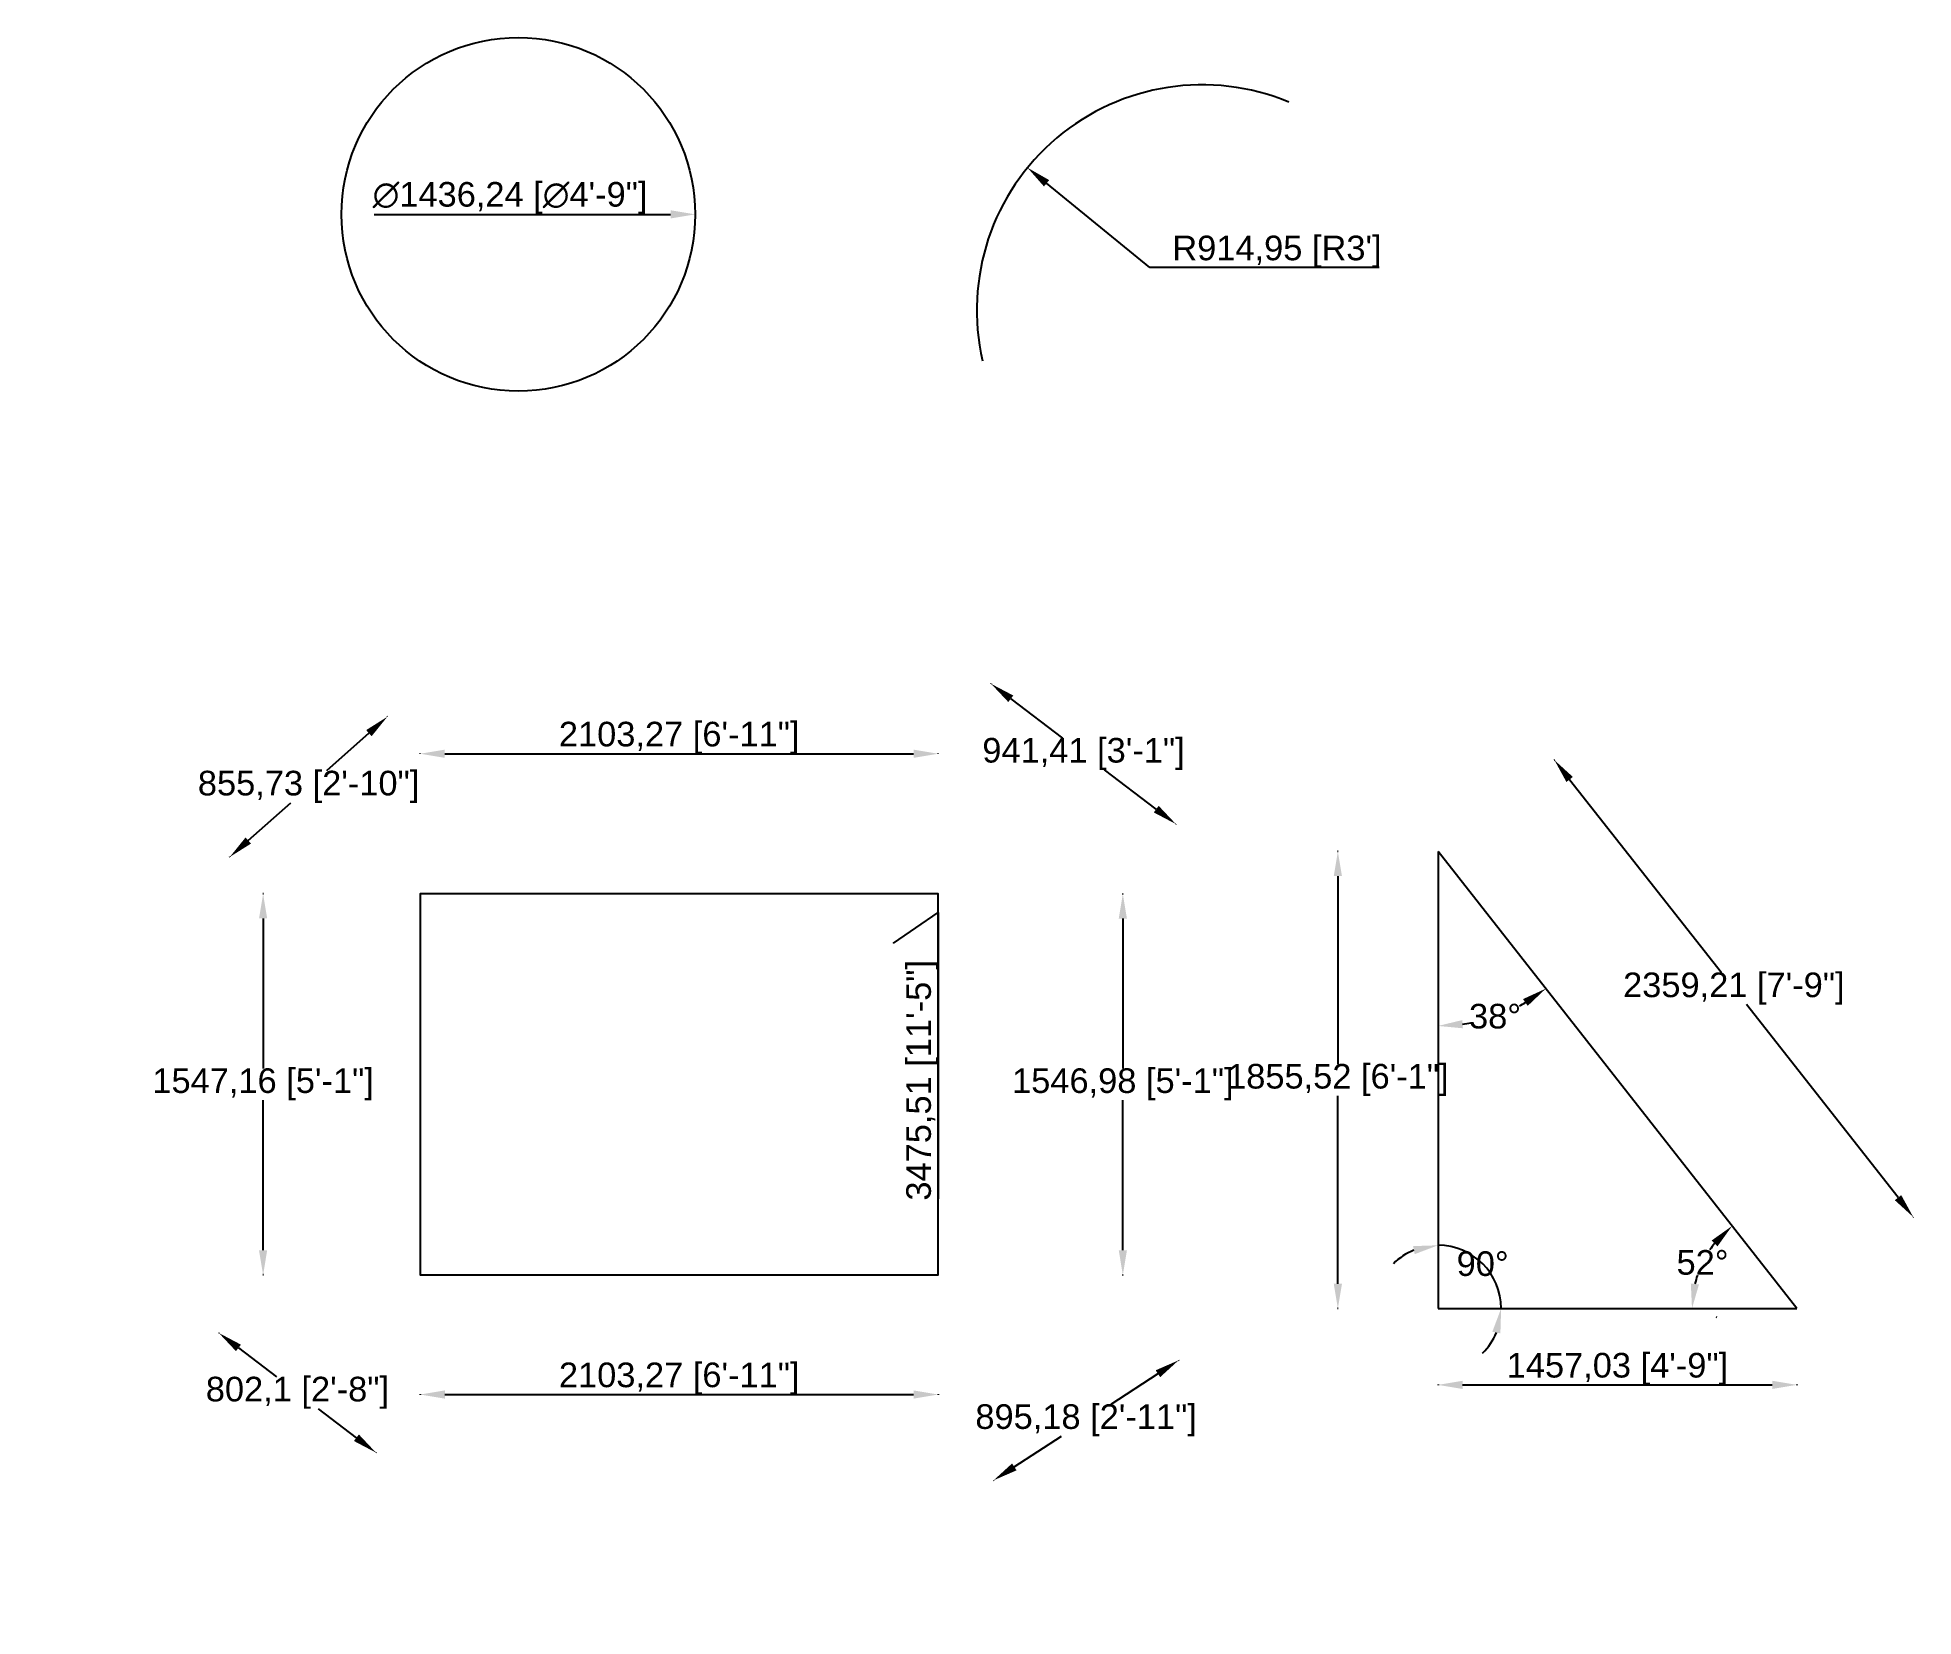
# Model space of a CAD drawing. Header units: millimetres. Extents: x 0 to 7618, y 0 to 6412.
import ezdxf

# ---------------------------------------------------------------- set-up
doc = ezdxf.new("R2010")
doc.units = ezdxf.units.MM
doc.styles.get("Standard").update_dxf_attribs({"font": 'arial.ttf'})
doc.dimstyles.new('ISO-25', dxfattribs={"dimtxt": 100, "dimasz": 100, "dimexe": 1.25, "dimexo": 0.625, "dimtad": 1, "dimtih": 1, "dimtoh": 1, "dimtxsty": 'Standard', "dimcen": 2.5, "dimadec": 0, "dimazin": 0, "dimtfac": 1, "dimtmove": 0, "dimatfit": 3, "dimfxl": 1, "dimfxlon": 1, "dimarcsym": 0})

msp = doc.modelspace()

# ---------------------------------------------------------------- blocks, each defined once
blk = doc.blocks.new('*D1')
at = {"color": 0, "lineweight": -2, "transparency": 16777216}
for p, q in [((4406.2, 2934.2), (4408.5, 2934.2)), ((4407.2, 2834.2), (4407.2, 2225.5)), ((4407.2, 1487.2), (4407.2, 2096)), ((4406.2, 1387.2), (4408.5, 1387.2))]:
    blk.add_line(p, q, dxfattribs=at)
at = {"color": 0, "transparency": 16777216}
for points in [[(4390.6, 2834.2), (4423.9, 2834.2), (4407.2, 2934.2)], [(4390.6, 1487.2), (4423.9, 1487.2), (4407.2, 1387.2)]]:
    blk.add_solid(points, dxfattribs=at)
at = {"layer": 'Defpoints', "color": 0, "transparency": 16777216}
for p in [(3650, 2934.2), (3630.3, 1387.2), (4407.2, 1387.2)]:
    blk.add_point(p, dxfattribs=at)
at = {"color": 0, "transparency": 16777216, "insert": (4407.2, 2160.7), "char_height": 100, "attachment_point": 5}
blk.add_mtext('1546,98 [5\'-1"]', dxfattribs=at)
blk = doc.blocks.new('*D2')
at = {"color": 0, "lineweight": -2, "transparency": 16777216}
for p, q in [((1554, 3502.3), (1554, 3504.6)), ((3657.3, 3502.3), (3657.3, 3504.6)), ((1654, 3503.3), (3557.3, 3503.3))]:
    blk.add_line(p, q, dxfattribs=at)
at = {"color": 0, "transparency": 16777216}
for points in [[(1654, 3520), (1654, 3486.7), (1554, 3503.3)], [(3557.3, 3520), (3557.3, 3486.7), (3657.3, 3503.3)]]:
    blk.add_solid(points, dxfattribs=at)
at = {"layer": 'Defpoints', "color": 0, "transparency": 16777216}
for p in [(3657.3, 3503.3), (1554, 2934.1), (3657.3, 2920.9)]:
    blk.add_point(p, dxfattribs=at)
at = {"color": 0, "transparency": 16777216, "insert": (2605.7, 3568), "char_height": 100, "attachment_point": 5}
blk.add_mtext('2103,27 [6\'-11"]', dxfattribs=at)
blk = doc.blocks.new('*D3')
at = {"color": 0, "lineweight": -2, "transparency": 16777216}
for p, q in [((917.1, 2934.4), (914.8, 2934.4)), ((916.1, 2834.4), (916.1, 2225.5)), ((916.1, 1487.2), (916.1, 2096.1)), ((917.1, 1387.2), (914.8, 1387.2))]:
    blk.add_line(p, q, dxfattribs=at)
at = {"color": 0, "transparency": 16777216}
for points in [[(899.4, 2834.4), (932.7, 2834.4), (916.1, 2934.4)], [(899.4, 1487.2), (932.7, 1487.2), (916.1, 1387.2)]]:
    blk.add_solid(points, dxfattribs=at)
at = {"layer": 'Defpoints', "color": 0, "transparency": 16777216}
for p in [(1582.3, 2934.4), (916.1, 1387.2), (1561.8, 1387.2)]:
    blk.add_point(p, dxfattribs=at)
at = {"color": 0, "transparency": 16777216, "insert": (916.1, 2160.8), "char_height": 100, "attachment_point": 5}
blk.add_mtext('1547,16 [5\'-1"]', dxfattribs=at)
blk = doc.blocks.new('*D4')
at = {"color": 0, "lineweight": -2, "transparency": 16777216}
for p, q in [((1554.2, 902.3), (1554.2, 900.1)), ((1654.2, 901.3), (3557.5, 901.3)), ((3657.5, 902.3), (3657.5, 900.1))]:
    blk.add_line(p, q, dxfattribs=at)
at = {"color": 0, "transparency": 16777216}
for points in [[(1654.2, 918), (1654.2, 884.6), (1554.2, 901.3)], [(3557.5, 918), (3557.5, 884.6), (3657.5, 901.3)]]:
    blk.add_solid(points, dxfattribs=at)
at = {"layer": 'Defpoints', "color": 0, "transparency": 16777216}
for p in [(1554.2, 1594.4), (3657.5, 1547.6), (3657.5, 901.3)]:
    blk.add_point(p, dxfattribs=at)
at = {"color": 0, "transparency": 16777216, "insert": (2605.8, 966), "char_height": 100, "attachment_point": 5}
blk.add_mtext('2103,27 [6\'-11"]', dxfattribs=at)
blk = doc.blocks.new('*D5')
at = {"color": 0, "lineweight": -2, "transparency": 16777216}
for p, q in [((1345.7, 3586.9), (1173.5, 3433.7)), ((1421.1, 3652.7), (1419.6, 3654.3)), ((855.9, 3151), (1028.1, 3304.2)), ((781.9, 3083.7), (780.4, 3085.4))]:
    blk.add_line(p, q, dxfattribs=at)
at = {"color": 0, "transparency": 16777216}
for points in [[(1334.7, 3599.4), (1356.8, 3574.5), (1420.4, 3653.4)], [(844.8, 3163.4), (867, 3138.5), (781.2, 3084.5)]]:
    blk.add_solid(points, dxfattribs=at)
at = {"layer": 'Defpoints', "color": 0, "transparency": 16777216}
for p in [(1554, 3503.3), (781.2, 3084.5), (914.8, 2934.4)]:
    blk.add_point(p, dxfattribs=at)
at = {"color": 0, "transparency": 16777216, "insert": (1100.8, 3369), "char_height": 100, "attachment_point": 5}
blk.add_mtext('855,73 [2\'-10"]', dxfattribs=at)
blk = doc.blocks.new('*D6')
at = {"color": 0, "lineweight": -2, "transparency": 16777216}
for p, q in [((3872, 3786.2), (3873.3, 3788)), ((3952.2, 3726.5), (4162.3, 3567.2)), ((4542.8, 3278.3), (4332.8, 3437.7)), ((4621.9, 3217.1), (4623.2, 3218.9))]:
    blk.add_line(p, q, dxfattribs=at)
at = {"color": 0, "transparency": 16777216}
for points in [[(3962.3, 3739.8), (3942.2, 3713.3), (3872.6, 3787)], [(4552.9, 3291.6), (4532.8, 3265.1), (4622.5, 3217.9)]]:
    blk.add_solid(points, dxfattribs=at)
at = {"layer": 'Defpoints', "color": 0, "transparency": 16777216}
for p in [(3657.3, 3503.3), (4622.5, 3217.9), (4407.2, 2934.2)]:
    blk.add_point(p, dxfattribs=at)
at = {"color": 0, "transparency": 16777216, "insert": (4247.5, 3502.4), "char_height": 100, "attachment_point": 5}
blk.add_mtext('941,41 [3\'-1"]', dxfattribs=at)
blk = doc.blocks.new('*D7')
at = {"color": 0, "lineweight": -2, "transparency": 16777216}
for p, q in [((736.9, 1152), (735.6, 1150.2)), ((815.9, 1090.6), (970.4, 973)), ((1294.9, 725.9), (1140.4, 843.5)), ((1375.1, 666.1), (1373.7, 664.3))]:
    blk.add_line(p, q, dxfattribs=at)
at = {"color": 0, "transparency": 16777216}
for points in [[(826, 1103.9), (805.8, 1077.4), (736.3, 1151.2)], [(1305, 739.1), (1284.8, 712.6), (1374.5, 665.3)]]:
    blk.add_solid(points, dxfattribs=at)
at = {"layer": 'Defpoints', "color": 0, "transparency": 16777216}
for p in [(916.1, 1387.2), (1554.2, 901.3), (1374.5, 665.3)]:
    blk.add_point(p, dxfattribs=at)
at = {"color": 0, "transparency": 16777216, "insert": (1055.4, 908.3), "char_height": 100, "attachment_point": 5}
blk.add_mtext('802,1 [2\'-8"]', dxfattribs=at)
blk = doc.blocks.new('*D8')
at = {"color": 0, "lineweight": -2, "transparency": 16777216}
for p, q in [((4633.1, 1041), (4634.3, 1039.1)), ((4549.7, 985.7), (4357.9, 861.3)), ((3966.5, 607.4), (4158.4, 731.9)), ((3882.1, 553.8), (3883.3, 551.9))]:
    blk.add_line(p, q, dxfattribs=at)
at = {"color": 0, "transparency": 16777216}
for points in [[(4540.7, 999.7), (4558.8, 971.8), (4633.6, 1040.2)], [(3957.5, 621.4), (3975.6, 593.4), (3882.6, 553)]]:
    blk.add_solid(points, dxfattribs=at)
at = {"layer": 'Defpoints', "color": 0, "transparency": 16777216}
for p in [(4408.5, 1387.2), (3657.5, 900.1), (3882.6, 553)]:
    blk.add_point(p, dxfattribs=at)
at = {"color": 0, "transparency": 16777216, "insert": (4258.1, 796.6), "char_height": 100, "attachment_point": 5}
blk.add_mtext('895,18 [2\'-11"]', dxfattribs=at)
blk = doc.blocks.new('*D10')
at = {"color": 0, "lineweight": -2, "transparency": 16777216}
for p, q in [((6159.1, 3477), (6160.8, 3478.4)), ((6221.6, 3398.9), (6837.6, 2614.5)), ((7555.1, 1700.7), (6939.2, 2485.1)), ((7616.1, 1621.5), (7617.9, 1622.8))]:
    blk.add_line(p, q, dxfattribs=at)
at = {"color": 0, "transparency": 16777216}
for points in [[(6234.7, 3409.2), (6208.5, 3388.7), (6159.8, 3477.6)], [(7568.2, 1711), (7542, 1690.4), (7616.9, 1622.1)]]:
    blk.add_solid(points, dxfattribs=at)
at = {"layer": 'Defpoints', "color": 0, "transparency": 16777216}
for p in [(5687.2, 3106.5), (7616.9, 1622.1), (7144.2, 1250.9)]:
    blk.add_point(p, dxfattribs=at)
at = {"color": 0, "transparency": 16777216, "insert": (6888.4, 2549.8), "char_height": 100, "attachment_point": 5}
blk.add_mtext('2359,21 [7\'-9"]', dxfattribs=at)
blk = doc.blocks.new('*D11')
at = {"color": 0, "lineweight": -2, "transparency": 16777216}
for p, q in [((5687.2, 941.5), (5687.2, 939.2)), ((5787.2, 940.5), (7044.2, 940.5)), ((7144.2, 941.5), (7144.2, 939.2))]:
    blk.add_line(p, q, dxfattribs=at)
at = {"color": 0, "transparency": 16777216}
for points in [[(5787.2, 957.1), (5787.2, 923.8), (5687.2, 940.5)], [(7044.2, 957.1), (7044.2, 923.8), (7144.2, 940.5)]]:
    blk.add_solid(points, dxfattribs=at)
at = {"layer": 'Defpoints', "color": 0, "transparency": 16777216}
for p in [(5687.2, 1250.9), (7144.2, 1250.9), (7144.2, 940.5)]:
    blk.add_point(p, dxfattribs=at)
at = {"color": 0, "transparency": 16777216, "insert": (6415.7, 1005.2), "char_height": 100, "attachment_point": 5}
blk.add_mtext('1457,03 [4\'-9"]', dxfattribs=at)
blk = doc.blocks.new('*D12')
at = {"color": 0, "lineweight": -2, "transparency": 16777216}
for p, q in [((5281.4, 3106.5), (5279.2, 3106.5)), ((5280.4, 3006.5), (5280.4, 2243.4)), ((5280.4, 1350.9), (5280.4, 2114)), ((5281.4, 1250.9), (5279.2, 1250.9))]:
    blk.add_line(p, q, dxfattribs=at)
at = {"color": 0, "transparency": 16777216}
for points in [[(5263.8, 3006.5), (5297.1, 3006.5), (5280.4, 3106.5)], [(5263.8, 1350.9), (5297.1, 1350.9), (5280.4, 1250.9)]]:
    blk.add_solid(points, dxfattribs=at)
at = {"layer": 'Defpoints', "color": 0, "transparency": 16777216}
for p in [(5687.2, 3106.5), (5280.4, 1250.9), (5687.2, 1250.9)]:
    blk.add_point(p, dxfattribs=at)
at = {"color": 0, "transparency": 16777216, "insert": (5280.4, 2178.7), "char_height": 100, "attachment_point": 5}
blk.add_mtext('1855,52 [6\'-1"]', dxfattribs=at)
blk = doc.blocks.new('*D13')
at = {"color": 0, "lineweight": -2, "transparency": 16777216}
for start, end in [(112.50366, 135.00733), (0, 90), (314.99267, 337.49634)]:
    blk.add_arc((5687.2, 1250.9), 256.3, start, end, dxfattribs=at)
at = {"color": 0, "transparency": 16777216}
for points in [[(5585.9, 1504), (5592.4, 1471.3), (5687.2, 1507.2)], [(5907.6, 1156.1), (5940.3, 1149.6), (5943.5, 1250.9)]]:
    blk.add_solid(points, dxfattribs=at)
at = {"layer": 'Defpoints', "color": 0, "transparency": 16777216}
for p in [(5687.2, 3106.5), (5909.1, 1379.1), (5687.2, 1250.9), (5687.2, 1250.9), (7144.2, 1250.9)]:
    blk.add_point(p, dxfattribs=at)
at = {"color": 0, "transparency": 16777216, "insert": (5868.4, 1432.1), "char_height": 100, "attachment_point": 5}
blk.add_mtext('90°', dxfattribs=at)
blk = doc.blocks.new('*D14')
at = {"color": 0, "lineweight": -2, "transparency": 16777216}
for start, end in [(141.629, 146.0369), (161.58607, 166.51144)]:
    blk.add_arc((7144.2, 1250.9), 425.8, start, end, dxfattribs=at)
at = {"color": 0, "transparency": 16777216}
for points in [[(6798.7, 1527), (6822.2, 1503.4), (6881.3, 1585.8)], [(6746.8, 1348.3), (6713.7, 1352.2), (6718.5, 1250.9)]]:
    blk.add_solid(points, dxfattribs=at)
at = {"layer": 'Defpoints', "color": 0, "transparency": 16777216}
for p in [(5687.2, 3106.5), (6793.7, 1492.5), (5687.2, 1250.9), (7144.2, 1250.9), (7144.2, 1250.9)]:
    blk.add_point(p, dxfattribs=at)
at = {"color": 0, "transparency": 16777216, "insert": (6761.3, 1437.1), "char_height": 100, "attachment_point": 5}
blk.add_mtext('52°', dxfattribs=at)
blk = doc.blocks.new('*D15')
at = {"color": 0, "lineweight": -2, "transparency": 16777216}
for start, end in [(297.7772, 300.04527), (278.09517, 280.80219)]:
    blk.add_arc((5687.2, 3106.5), 708.4, start, end, dxfattribs=at)
at = {"color": 0, "transparency": 16777216}
for points in [[(6032.5, 2507.1), (6051.2, 2479.5), (6124.7, 2549.3)], [(5788.1, 2388.5), (5785.8, 2421.8), (5687.2, 2398.1)]]:
    blk.add_solid(points, dxfattribs=at)
at = {"layer": 'Defpoints', "color": 0, "transparency": 16777216}
for p in [(5687.2, 3106.5), (5687.2, 3106.5), (5843.1, 2415.5), (5687.2, 1250.9), (7144.2, 1250.9)]:
    blk.add_point(p, dxfattribs=at)
at = {"color": 0, "transparency": 16777216, "insert": (5918.7, 2437), "char_height": 100, "attachment_point": 5}
blk.add_mtext('38°', dxfattribs=at)
blk = doc.blocks.new('*D16')
at = {"color": 0, "lineweight": -2, "transparency": 16777216}
blk.add_line((1367.2, 5693.6), (2570.7, 5693.6), dxfattribs=at)
at = {"color": 0, "transparency": 16777216}
blk.add_solid([(2570.7, 5710.3), (2570.7, 5676.9), (2670.7, 5693.6)], dxfattribs=at)
at = {"layer": 'Defpoints', "color": 0, "transparency": 16777216}
for p in [(1234.4, 5693.6), (2670.7, 5693.6)]:
    blk.add_point(p, dxfattribs=at)
at = {"color": 0, "transparency": 16777216, "insert": (1918.9, 5759.9), "char_height": 100, "attachment_point": 5}
blk.add_mtext('∅1436,24 [∅4\'-9"]', dxfattribs=at)
blk = doc.blocks.new('*D17')
at = {"color": 0, "lineweight": -2, "transparency": 16777216}
for p, q in [((4517.5, 5477.4), (4097.5, 5819.8)), ((5448, 5477.4), (4517.5, 5477.4))]:
    blk.add_line(p, q, dxfattribs=at)
at = {"color": 0, "transparency": 16777216}
blk.add_solid([(4108.1, 5832.7), (4087, 5806.9), (4020, 5883)], dxfattribs=at)
at = {"layer": 'Defpoints', "color": 0, "transparency": 16777216}
for p in [(4020, 5883), (4729.2, 5304.8)]:
    blk.add_point(p, dxfattribs=at)
at = {"color": 0, "transparency": 16777216, "insert": (5033.1, 5542.1), "char_height": 100, "attachment_point": 5}
blk.add_mtext("R914,95 [R3']", dxfattribs=at)
blk = doc.blocks.new('*D18')
at = {"color": 0, "lineweight": -2, "transparency": 16777216}
for p, q in [((3475.5, 2734.2), (3657.5, 2859.1)), ((3657.5, 2859.1), (3657.5, 1696.2)), ((3475.5, 2735.2), (3475.5, 2734.2))]:
    blk.add_line(p, q, dxfattribs=at)
at = {"layer": 'Defpoints', "color": 0, "transparency": 16777216}
for p in [(3475.5, 2934.2), (3657.5, 2659.1), (0, 0)]:
    blk.add_point(p, dxfattribs=at)
at = {"color": 0, "transparency": 16777216, "insert": (3592.8, 2177.3), "char_height": 100, "attachment_point": 5, "rotation": 90}
blk.add_mtext('3475,51 [11\'-5"]', dxfattribs=at)

# ---------------------------------------------------------------- dimensions: what is measured, and where the dimension line sits
dim = msp.add_diameter_dim_2p(p1=(1234.418, 5693.588), p2=(2670.657, 5693.588), dimstyle='ISO-25')
dim.commit()
dim.dimension.update_dxf_attribs({"geometry": '*D16', "text_midpoint": (1918.94, 5693.588), "dimtype": 163})
dim = msp.add_radius_dim(center=(4729.153, 5304.813), mpoint=(4020.046, 5883.007), dimstyle='ISO-25')
dim.commit()
dim.dimension.update_dxf_attribs({"geometry": '*D17', "text_midpoint": (5033.059, 5477.368), "dimtype": 164})
for p1, p2, distance, picture, middle in [((3657.3, 3503.325), (4407.219, 2934.23), 356.097, '*D6', (4247.526, 3502.442)), ((1554.028, 3503.325), (914.808, 2934.405), -200.925, '*D5', (1100.835, 3368.954)), ((5687.212, 3106.461), (7144.243, 1250.941), 600.938, '*D10', (6888.365, 2549.835)), ((916.058, 1387.248), (1554.203, 901.308), -296.662, '*D7', (1055.403, 908.256)), ((4408.469, 1387.248), (3657.475, 900.058), 413.73, '*D8', (4258.139, 796.562))]:
    dim = msp.add_aligned_dim(p1=p1, p2=p2, distance=distance, dimstyle='ISO-25')
    dim.commit()
    dim.dimension.update_dxf_attribs({"geometry": picture, "text_midpoint": middle})
for base, p1, p2, picture, middle in [((3657.3, 3503.325), (1554.028, 2934.133), (3657.3, 2920.875), '*D2', (2605.664, 3568.036)), ((3657.475, 901.308), (1554.203, 1594.383), (3657.475, 1547.625), '*D4', (2605.839, 966.019)), ((7144.243, 940.455), (5687.212, 1250.941), (7144.243, 1250.941), '*D11', (6415.728, 1005.166))]:
    dim = msp.add_linear_dim(base=base, p1=p1, p2=p2, dimstyle='ISO-25')
    dim.commit()
    dim.dimension.update_dxf_attribs({"geometry": picture, "text_midpoint": middle})
for base, p1, p2, picture, middle in [((5280.427, 1250.941), (5687.212, 3106.461), (5687.212, 1250.941), '*D12', (5280.427, 2178.701)), ((916.058, 1387.248), (1582.256, 2934.405), (1561.778, 1387.248), '*D3', (916.058, 2160.827)), ((4407.219, 1387.248), (3650.006, 2934.23), (3630.278, 1387.248), '*D1', (4407.219, 2160.739))]:
    dim = msp.add_linear_dim(base=base, p1=p1, p2=p2, angle=90, dimstyle='ISO-25')
    dim.commit()
    dim.dimension.update_dxf_attribs({"geometry": picture, "text_midpoint": middle})
for base, line1, line2, picture, middle in [((5909.132, 1379.066), ((5687.212, 1250.941), (7144.243, 1250.941)), ((5687.212, 3106.461), (5687.212, 1250.941)), '*D13', (5868.409, 1432.137)), ((6793.674, 1492.538), ((5687.212, 1250.941), (7144.243, 1250.941)), ((7144.243, 1250.941), (5687.212, 3106.461)), '*D14', (6761.348, 1437.11)), ((5843.107, 2415.463), ((7144.243, 1250.941), (5687.212, 3106.461)), ((5687.212, 3106.461), (5687.212, 1250.941)), '*D15', (5918.654, 2436.971))]:
    dim = msp.add_angular_dim_2l(base=base, line1=line1, line2=line2, dimstyle='ISO-25')
    dim.commit()
    dim.dimension.update_dxf_attribs({"geometry": picture, "text_midpoint": middle})
dim = msp.add_ordinate_dim(feature_location=(3475.506, 2934.23), offset=(181.97, -275.105), dtype=1, origin=(0, 0), dimstyle='ISO-25')
dim.commit()
dim.dimension.update_dxf_attribs({"geometry": '*D18', "text_midpoint": (3592.764, 2177.327)})

# ---------------------------------------------------------------- linework, layer by layer
for p, q in [((5687.212, 3106.461), (5687.212, 1250.941)), ((7144.243, 1250.941), (5687.212, 3106.461)), ((5687.212, 1250.941), (7144.243, 1250.941)), ((6816.877, 1216.509), (6819.572, 1214.893))]:
    msp.add_line(p, q)
msp.add_lwpolyline([(1554.028, 1387.073, 0.52056705), (1554.528, 1387.073, 0.52056705), (1555.028, 1387.073, 0.52056705), (1555.528, 1387.073, 0.52056705), (1556.028, 1387.073, 0.52056705), (1556.528, 1387.073, 0.52056705), (1557.028, 1387.073, 0.52056705), (1557.528, 1387.073, 0.52056705), (1558.028, 1387.073, 0.52056705), (1558.528, 1387.073, 0.52056705), (1559.028, 1387.073, 0.52056705), (1559.528, 1387.073, 0.52056705), (1560.028, 1387.073, 0.52056705), (1560.528, 1387.073, 0.52056705), (1561.028, 1387.073, 0.52056705), (1561.528, 1387.073, 0.52056705), (1562.028, 1387.073, 0.52056705), (1562.528, 1387.073, 0.52056705), (1563.028, 1387.073, 0.52056705), (1563.528, 1387.073, 0.52056705), (1564.028, 1387.073, 0.52056705), (1564.528, 1387.073, 0.52056705), (1565.028, 1387.073, 0.52056705), (1565.528, 1387.073, 0.52056705), (1566.028, 1387.073, 0.52056705), (1566.528, 1387.073, 0.52056705), (1567.028, 1387.073, 0.52056705), (1567.528, 1387.073, 0.52056705), (1568.028, 1387.073, 0.52056705), (1568.528, 1387.073, 0.52056705), (1569.028, 1387.073, 0.52056705), (1569.528, 1387.073, 0.52056705), (1570.028, 1387.073, 0.52056705), (1570.528, 1387.073, 0.52056705), (1571.028, 1387.073, 0.52056705), (1571.528, 1387.073, 0.52056705), (1572.028, 1387.073, 0.52056705), (1572.528, 1387.073, 0.52056705), (1573.028, 1387.073, 0.52056705), (1573.528, 1387.073, 0.52056705), (1574.028, 1387.073, 0.52056705), (1574.528, 1387.073, 0.52056705), (1575.028, 1387.073, 0.52056705), (1575.528, 1387.073, 0.52056705), (1576.028, 1387.073, 0.52056705), (1576.528, 1387.073, 0.52056705), (1577.028, 1387.073, 0.52056705), (1577.528, 1387.073, 0.52056705), (1578.028, 1387.073, 0.52056705), (1578.528, 1387.073, 0.52056705), (1579.028, 1387.073, 0.52056705), (1579.528, 1387.073, 0.52056705), (1580.028, 1387.073, 0.52056705), (1580.528, 1387.073, 0.52056705), (1581.028, 1387.073, 0.52056705), (1581.528, 1387.073, 0.52056705), (1582.028, 1387.073, 0.52056705), (1582.528, 1387.073, 0.52056705), (1583.028, 1387.073, 0.52056705), (1583.528, 1387.073, 0.52056705), (1584.028, 1387.073, 0.52056705), (1584.528, 1387.073, 0.52056705), (1585.028, 1387.073, 0.52056705), (1585.528, 1387.073, 0.52056705), (1586.028, 1387.073, 0.52056705), (1586.528, 1387.073, 0.52056705), (1587.028, 1387.073, 0.52056705), (1587.528, 1387.073, 0.52056705), (1588.028, 1387.073, 0.52056705), (1588.528, 1387.073, 0.52056705), (1589.028, 1387.073, 0.52056705), (1589.528, 1387.073, 0.52056705), (1590.028, 1387.073, 0.52056705), (1590.528, 1387.073, 0.52056705), (1591.028, 1387.073, 0.52056705), (1591.528, 1387.073, 0.52056705), (1592.028, 1387.073, 0.52056705), (1592.528, 1387.073, 0.52056705), (1593.028, 1387.073, 0.52056705), (1593.528, 1387.073, 0.52056705), (1594.028, 1387.073, 0.52056705), (1594.528, 1387.073, 0.52056705), (1595.028, 1387.073, 0.52056705), (1595.528, 1387.073, 0.52056705), (1596.028, 1387.073, 0.52056705), (1596.528, 1387.073, 0.52056705), (1597.028, 1387.073, 0.52056705), (1597.528, 1387.073, 0.52056705), (1598.028, 1387.073, 0.52056705), (1598.528, 1387.073, 0.52056705), (1599.028, 1387.073, 0.52056705), (1599.528, 1387.073, 0.52056705), (1600.028, 1387.073, 0.52056705), (1600.528, 1387.073, 0.52056705), (1601.028, 1387.073, 0.52056705), (1601.528, 1387.073, 0.52056705), (1602.028, 1387.073, 0.52056705), (1602.528, 1387.073, 0.52056705), (1603.028, 1387.073, 0.52056705), (1603.528, 1387.073, 0.52056705), (1604.028, 1387.073, 0.52056705), (1604.528, 1387.073, 0.52056705), (1605.028, 1387.073, 0.52056705), (1605.528, 1387.073, 0.52056705), (1606.028, 1387.073, 0.52056705), (1606.528, 1387.073, 0.52056705), (1607.028, 1387.073, 0.52056705), (1607.528, 1387.073, 0.52056705), (1608.028, 1387.073, 0.52056705), (1608.528, 1387.073, 0.52056705), (1609.028, 1387.073, 0.52056705), (1609.528, 1387.073, 0.52056705), (1610.028, 1387.073, 0.52056705), (1610.528, 1387.073, 0.52056705), (1611.028, 1387.073, 0.52056705), (1611.528, 1387.073, 0.52056705), (1612.028, 1387.073, 0.52056705), (1612.528, 1387.073, 0.52056705), (1613.028, 1387.073, 0.52056705), (1613.528, 1387.073, 0.52056705), (1614.028, 1387.073, 0.52056705), (1614.528, 1387.073, 0.52056705), (1615.028, 1387.073, 0.52056705), (1615.528, 1387.073, 0.52056705), (1616.028, 1387.073, 0.52056705), (1616.528, 1387.073, 0.52056705), (1617.028, 1387.073, 0.52056705), (1617.528, 1387.073, 0.52056705), (1618.028, 1387.073, 0.52056705), (1618.528, 1387.073, 0.52056705), (1619.028, 1387.073, 0.52056705), (1619.528, 1387.073, 0.52056705), (1620.028, 1387.073, 0.52056705), (1620.528, 1387.073, 0.52056705), (1621.028, 1387.073, 0.52056705), (1621.528, 1387.073, 0.52056705), (1622.028, 1387.073, 0.52056705), (1622.528, 1387.073, 0.52056705), (1623.028, 1387.073, 0.52056705), (1623.528, 1387.073, 0.52056705), (1624.028, 1387.073, 0.52056705), (1624.528, 1387.073, 0.52056705), (1625.028, 1387.073, 0.52056705), (1625.528, 1387.073, 0.52056705), (1626.028, 1387.073, 0.52056705), (1626.528, 1387.073, 0.52056705), (1627.028, 1387.073, 0.52056705), (1627.528, 1387.073, 0.52056705), (1628.028, 1387.073, 0.52056705), (1628.528, 1387.073, 0.52056705), (1629.028, 1387.073, 0.52056705), (1629.528, 1387.073, 0.52056705), (1630.028, 1387.073, 0.52056705), (1630.528, 1387.073, 0.52056705), (1631.028, 1387.073, 0.52056705), (1631.528, 1387.073, 0.52056705), (1632.028, 1387.073, 0.52056705), (1632.528, 1387.073, 0.52056705), (1633.028, 1387.073, 0.52056705), (1633.528, 1387.073, 0.52056705), (1634.028, 1387.073, 0.52056705), (1634.528, 1387.073, 0.52056705), (1635.028, 1387.073, 0.52056705), (1635.528, 1387.073, 0.52056705), (1636.028, 1387.073, 0.52056705), (1636.528, 1387.073, 0.52056705), (1637.028, 1387.073, 0.52056705), (1637.528, 1387.073, 0.52056705), (1638.028, 1387.073, 0.52056705), (1638.528, 1387.073, 0.52056705), (1639.028, 1387.073, 0.52056705), (1639.528, 1387.073, 0.52056705), (1640.028, 1387.073, 0.52056705), (1640.528, 1387.073, 0.52056705), (1641.028, 1387.073, 0.52056705), (1641.528, 1387.073, 0.52056705), (1642.028, 1387.073, 0.52056705), (1642.528, 1387.073, 0.52056705), (1643.028, 1387.073, 0.52056705), (1643.528, 1387.073, 0.52056705), (1644.028, 1387.073, 0.52056705), (1644.528, 1387.073, 0.52056705), (1645.028, 1387.073, 0.52056705), (1645.528, 1387.073, 0.52056705), (1646.028, 1387.073, 0.52056705), (1646.528, 1387.073, 0.52056705), (1647.028, 1387.073, 0.52056705), (1647.528, 1387.073, 0.52056705), (1648.028, 1387.073, 0.52056705), (1648.528, 1387.073, 0.52056705), (1649.028, 1387.073, 0.52056705), (1649.528, 1387.073, 0.52056705), (1650.028, 1387.073, 0.52056705), (1650.528, 1387.073, 0.52056705), (1651.028, 1387.073, 0.52056705), (1651.528, 1387.073, 0.52056705), (1652.028, 1387.073, 0.52056705), (1652.528, 1387.073, 0.52056705), (1653.028, 1387.073, 0.52056705), (1653.528, 1387.073, 0.52056705), (1654.028, 1387.073, 0.52056705), (1654.528, 1387.073, 0.52056705), (1655.028, 1387.073, 0.52056705), (1655.528, 1387.073, 0.52056705), (1656.028, 1387.073, 0.52056705), (1656.528, 1387.073, 0.52056705), (1657.028, 1387.073, 0.52056705), (1657.528, 1387.073, 0.52056705), (1658.028, 1387.073, 0.52056705), (1658.528, 1387.073, 0.52056705), (1659.028, 1387.073, 0.52056705), (1659.528, 1387.073, 0.52056705), (1660.028, 1387.073, 0.52056705), (1660.528, 1387.073, 0.52056705), (1661.028, 1387.073, 0.52056705), (1661.528, 1387.073, 0.52056705), (1662.028, 1387.073, 0.52056705), (1662.528, 1387.073, 0.52056705), (1663.028, 1387.073, 0.52056705), (1663.528, 1387.073, 0.52056705), (1664.028, 1387.073, 0.52056705), (1664.528, 1387.073, 0.52056705), (1665.028, 1387.073, 0.52056705), (1665.528, 1387.073, 0.52056705), (1666.028, 1387.073, 0.52056705), (1666.528, 1387.073, 0.52056705), (1667.028, 1387.073, 0.52056705), (1667.528, 1387.073, 0.52056705), (1668.028, 1387.073, 0.52056705), (1668.528, 1387.073, 0.52056705), (1669.028, 1387.073, 0.52056705), (1669.528, 1387.073, 0.52056705), (1670.028, 1387.073, 0.52056705), (1670.528, 1387.073, 0.52056705), (1671.028, 1387.073, 0.52056705), (1671.528, 1387.073, 0.52056705), (1672.028, 1387.073, 0.52056705), (1672.528, 1387.073, 0.52056705), (1673.028, 1387.073, 0.52056705), (1673.528, 1387.073, 0.52056705), (1674.028, 1387.073, 0.52056705), (1674.528, 1387.073, 0.52056705), (1675.028, 1387.073, 0.52056705), (1675.528, 1387.073, 0.52056705), (1676.028, 1387.073, 0.52056705), (1676.528, 1387.073, 0.52056705), (1677.028, 1387.073, 0.52056705), (1677.528, 1387.073, 0.52056705), (1678.028, 1387.073, 0.52056705), (1678.528, 1387.073, 0.52056705), (1679.028, 1387.073, 0.52056705), (1679.528, 1387.073, 0.52056705), (1680.028, 1387.073, 0.52056705), (1680.528, 1387.073, 0.52056705), (1681.028, 1387.073, 0.52056705), (1681.528, 1387.073, 0.52056705), (1682.028, 1387.073, 0.52056705), (1682.528, 1387.073, 0.52056705), (1683.028, 1387.073, 0.52056705), (1683.528, 1387.073, 0.52056705), (1684.028, 1387.073, 0.52056705), (1684.528, 1387.073, 0.52056705), (1685.028, 1387.073, 0.52056705), (1685.528, 1387.073, 0.52056705), (1686.028, 1387.073, 0.52056705), (1686.528, 1387.073, 0.52056705), (1687.028, 1387.073, 0.52056705), (1687.528, 1387.073, 0.52056705), (1688.028, 1387.073, 0.52056705), (1688.528, 1387.073, 0.52056705), (1689.028, 1387.073, 0.52056705), (1689.528, 1387.073, 0.52056705), (1690.028, 1387.073, 0.52056705), (1690.528, 1387.073, 0.52056705), (1691.028, 1387.073, 0.52056705), (1691.528, 1387.073, 0.52056705), (1692.028, 1387.073, 0.52056705), (1692.528, 1387.073, 0.52056705), (1693.028, 1387.073, 0.52056705), (1693.528, 1387.073, 0.52056705), (1694.028, 1387.073, 0.52056705), (1694.528, 1387.073, 0.52056705), (1695.028, 1387.073, 0.52056705), (1695.528, 1387.073, 0.52056705), (1696.028, 1387.073, 0.52056705), (1696.528, 1387.073, 0.52056705), (1697.028, 1387.073, 0.52056705), (1697.528, 1387.073, 0.52056705), (1698.028, 1387.073, 0.52056705), (1698.528, 1387.073, 0.52056705), (1699.028, 1387.073, 0.52056705), (1699.528, 1387.073, 0.52056705), (1700.028, 1387.073, 0.52056705), (1700.528, 1387.073, 0.52056705), (1701.028, 1387.073, 0.52056705), (1701.528, 1387.073, 0.52056705), (1702.028, 1387.073, 0.52056705), (1702.528, 1387.073, 0.52056705), (1703.028, 1387.073, 0.52056705), (1703.528, 1387.073, 0.52056705), (1704.028, 1387.073, 0.52056705), (1704.528, 1387.073, 0.52056705), (1705.028, 1387.073, 0.52056705), (1705.528, 1387.073, 0.52056705), (1706.028, 1387.073, 0.52056705), (1706.528, 1387.073, 0.52056705), (1707.028, 1387.073, 0.52056705), (1707.528, 1387.073, 0.52056705), (1708.028, 1387.073, 0.52056705), (1708.528, 1387.073, 0.52056705), (1709.028, 1387.073, 0.52056705), (1709.528, 1387.073, 0.52056705), (1710.028, 1387.073, 0.52056705), (1710.528, 1387.073, 0.52056705), (1711.028, 1387.073, 0.52056705), (1711.528, 1387.073, 0.52056705), (1712.028, 1387.073, 0.52056705), (1712.528, 1387.073, 0.52056705), (1713.028, 1387.073, 0.52056705), (1713.528, 1387.073, 0.52056705), (1714.028, 1387.073, 0.52056705), (1714.528, 1387.073, 0.52056705), (1715.028, 1387.073, 0.52056705), (1715.528, 1387.073, 0.52056705), (1716.028, 1387.073, 0.52056705), (1716.528, 1387.073, 0.52056705), (1717.028, 1387.073, 0.52056705), (1717.528, 1387.073, 0.52056705), (1718.028, 1387.073, 0.52056705), (1718.528, 1387.073, 0.52056705), (1719.028, 1387.073, 0.52056705), (1719.528, 1387.073, 0.52056705), (1720.028, 1387.073, 0.52056705), (1720.528, 1387.073, 0.52056705), (1721.028, 1387.073, 0.52056705), (1721.528, 1387.073, 0.52056705), (1722.028, 1387.073, 0.52056705), (1722.528, 1387.073, 0.52056705), (1723.028, 1387.073, 0.52056705), (1723.528, 1387.073, 0.52056705), (1724.028, 1387.073, 0.52056705), (1724.528, 1387.073, 0.52056705), (1725.028, 1387.073, 0.52056705), (1725.528, 1387.073, 0.52056705), (1726.028, 1387.073, 0.52056705), (1726.528, 1387.073, 0.52056705), (1727.028, 1387.073, 0.52056705), (1727.528, 1387.073, 0.52056705), (1728.028, 1387.073, 0.52056705), (1728.528, 1387.073, 0.52056705), (1729.028, 1387.073, 0.52056705), (1729.528, 1387.073, 0.52056705), (1730.028, 1387.073, 0.52056705), (1730.528, 1387.073, 0.52056705), (1731.028, 1387.073, 0.52056705), (1731.528, 1387.073, 0.52056705), (1732.028, 1387.073, 0.52056705), (1732.528, 1387.073, 0.52056705), (1733.028, 1387.073, 0.52056705), (1733.528, 1387.073, 0.52056705), (1734.028, 1387.073, 0.52056705), (1734.528, 1387.073, 0.52056705), (1735.028, 1387.073, 0.52056705), (1735.528, 1387.073, 0.52056705), (1736.028, 1387.073, 0.52056705), (1736.528, 1387.073, 0.52056705), (1737.028, 1387.073, 0.52056705), (1737.528, 1387.073, 0.52056705), (1738.028, 1387.073, 0.52056705), (1738.528, 1387.073, 0.52056705), (1739.028, 1387.073, 0.52056705), (1739.528, 1387.073, 0.52056705), (1740.028, 1387.073, 0.52056705), (1740.528, 1387.073, 0.52056705), (1741.028, 1387.073, 0.52056705), (1741.528, 1387.073, 0.52056705), (1742.028, 1387.073, 0.52056705), (1742.528, 1387.073, 0.52056705), (1743.028, 1387.073, 0.52056705), (1743.528, 1387.073, 0.52056705), (1744.028, 1387.073, 0.52056705), (1744.528, 1387.073, 0.52056705), (1745.028, 1387.073, 0.52056705), (1745.528, 1387.073, 0.52056705), (1746.028, 1387.073, 0.52056705), (1746.528, 1387.073, 0.52056705), (1747.028, 1387.073, 0.52056705), (1747.528, 1387.073, 0.52056705), (1748.028, 1387.073, 0.52056705), (1748.528, 1387.073, 0.52056705), (1749.028, 1387.073, 0.52056705), (1749.528, 1387.073, 0.52056705), (1750.028, 1387.073, 0.52056705), (1750.528, 1387.073, 0.52056705), (1751.028, 1387.073, 0.52056705), (1751.528, 1387.073, 0.52056705), (1752.028, 1387.073, 0.52056705), (1752.528, 1387.073, 0.52056705), (1753.028, 1387.073, 0.52056705), (1753.528, 1387.073, 0.52056705), (1754.028, 1387.073, 0.52056705), (1754.528, 1387.073, 0.52056705), (1755.028, 1387.073, 0.52056705), (1755.528, 1387.073, 0.52056705), (1756.028, 1387.073, 0.52056705), (1756.528, 1387.073, 0.52056705), (1757.028, 1387.073, 0.52056705), (1757.528, 1387.073, 0.52056705), (1758.028, 1387.073, 0.52056705), (1758.528, 1387.073, 0.52056705), (1759.028, 1387.073, 0.52056705), (1759.528, 1387.073, 0.52056705), (1760.028, 1387.073, 0.52056705), (1760.528, 1387.073, 0.52056705), (1761.028, 1387.073, 0.52056705), (1761.528, 1387.073, 0.52056705), (1762.028, 1387.073, 0.52056705), (1762.528, 1387.073, 0.52056705), (1763.028, 1387.073, 0.52056705), (1763.528, 1387.073, 0.52056705), (1764.028, 1387.073, 0.52056705), (1764.528, 1387.073, 0.52056705), (1765.028, 1387.073, 0.52056705), (1765.528, 1387.073, 0.52056705), (1766.028, 1387.073, 0.52056705), (1766.528, 1387.073, 0.52056705), (1767.028, 1387.073, 0.52056705), (1767.528, 1387.073, 0.52056705), (1768.028, 1387.073, 0.52056705), (1768.528, 1387.073, 0.52056705), (1769.028, 1387.073, 0.52056705), (1769.528, 1387.073, 0.52056705), (1770.028, 1387.073, 0.52056705), (1770.528, 1387.073, 0.52056705), (1771.028, 1387.073, 0.52056705), (1771.528, 1387.073, 0.52056705), (1772.028, 1387.073, 0.52056705), (1772.528, 1387.073, 0.52056705), (1773.028, 1387.073, 0.52056705), (1773.528, 1387.073, 0.52056705), (1774.028, 1387.073, 0.52056705), (1774.528, 1387.073, 0.52056705), (1775.028, 1387.073, 0.52056705), (1775.528, 1387.073, 0.52056705), (1776.028, 1387.073, 0.52056705), (1776.528, 1387.073, 0.52056705), (1777.028, 1387.073, 0.52056705), (1777.528, 1387.073, 0.52056705), (1778.028, 1387.073, 0.52056705), (1778.528, 1387.073, 0.52056705), (1779.028, 1387.073, 0.52056705), (1779.528, 1387.073, 0.52056705), (1780.028, 1387.073, 0.52056705), (1780.528, 1387.073, 0.52056705), (1781.028, 1387.073, 0.52056705), (1781.528, 1387.073, 0.52056705), (1782.028, 1387.073, 0.52056705), (1782.528, 1387.073, 0.52056705), (1783.028, 1387.073, 0.52056705), (1783.528, 1387.073, 0.52056705), (1784.028, 1387.073, 0.52056705), (1784.528, 1387.073, 0.52056705), (1785.028, 1387.073, 0.52056705), (1785.528, 1387.073, 0.52056705), (1786.028, 1387.073, 0.52056705), (1786.528, 1387.073, 0.52056705), (1787.028, 1387.073, 0.52056705), (1787.528, 1387.073, 0.52056705), (1788.028, 1387.073, 0.52056705), (1788.528, 1387.073, 0.52056705), (1789.028, 1387.073, 0.52056705), (1789.528, 1387.073, 0.52056705), (1790.028, 1387.073, 0.52056705), (1790.528, 1387.073, 0.52056705), (1791.028, 1387.073, 0.52056705), (1791.528, 1387.073, 0.52056705), (1792.028, 1387.073, 0.52056705), (1792.528, 1387.073, 0.52056705), (1793.028, 1387.073, 0.52056705), (1793.528, 1387.073, 0.52056705), (1794.028, 1387.073, 0.52056705), (1794.528, 1387.073, 0.52056705), (1795.028, 1387.073, 0.52056705), (1795.528, 1387.073, 0.52056705), (1796.028, 1387.073, 0.52056705), (1796.528, 1387.073, 0.52056705), (1797.028, 1387.073, 0.52056705), (1797.528, 1387.073, 0.52056705), (1798.028, 1387.073, 0.52056705), (1798.528, 1387.073, 0.52056705), (1799.028, 1387.073, 0.52056705), (1799.528, 1387.073, 0.52056705), (1800.028, 1387.073, 0.52056705), (1800.528, 1387.073, 0.52056705), (1801.028, 1387.073, 0.52056705), (1801.528, 1387.073, 0.52056705), (1802.028, 1387.073, 0.52056705), (1802.528, 1387.073, 0.52056705), (1803.028, 1387.073, 0.52056705), (1803.528, 1387.073, 0.52056705), (1804.028, 1387.073, 0.52056705), (1804.528, 1387.073, 0.52056705), (1805.028, 1387.073, 0.52056705), (1805.528, 1387.073, 0.52056705), (1806.028, 1387.073, 0.52056705), (1806.528, 1387.073, 0.52056705), (1807.028, 1387.073, 0.52056705), (1807.528, 1387.073, 0.52056705), (1808.028, 1387.073, 0.52056705), (1808.528, 1387.073, 0.52056705), (1809.028, 1387.073, 0.52056705), (1809.528, 1387.073, 0.52056705), (1810.028, 1387.073, 0.52056705), (1810.528, 1387.073, 0.52056705), (1811.028, 1387.073, 0.52056705), (1811.528, 1387.073, 0.52056705), (1812.028, 1387.073, 0.52056705), (1812.528, 1387.073, 0.52056705), (1813.028, 1387.073, 0.52056705), (1813.528, 1387.073, 0.52056705), (1814.028, 1387.073, 0.52056705), (1814.528, 1387.073, 0.52056705), (1815.028, 1387.073, 0.52056705), (1815.528, 1387.073, 0.52056705), (1816.028, 1387.073, 0.52056705), (1816.528, 1387.073, 0.52056705), (1817.028, 1387.073, 0.52056705), (1817.528, 1387.073, 0.52056705), (1818.028, 1387.073, 0.52056705), (1818.528, 1387.073, 0.52056705), (1819.028, 1387.073, 0.52056705), (1819.528, 1387.073, 0.52056705), (1820.028, 1387.073, 0.52056705), (1820.528, 1387.073, 0.52056705), (1821.028, 1387.073, 0.52056705), (1821.528, 1387.073, 0.52056705), (1822.028, 1387.073, 0.52056705), (1822.528, 1387.073, 0.52056705), (1823.028, 1387.073, 0.52056705), (1823.528, 1387.073, 0.52056705), (1824.028, 1387.073, 0.52056705), (1824.528, 1387.073, 0.52056705), (1825.028, 1387.073, 0.52056705), (1825.528, 1387.073, 0.52056705), (1826.028, 1387.073, 0.52056705), (1826.528, 1387.073, 0.52056705), (1827.028, 1387.073, 0.52056705), (1827.528, 1387.073, 0.52056705), (1828.028, 1387.073, 0.52056705), (1828.528, 1387.073, 0.52056705), (1829.028, 1387.073, 0.52056705), (1829.528, 1387.073, 0.52056705), (1830.028, 1387.073, 0.52056705), (1830.528, 1387.073, 0.52056705), (1831.028, 1387.073, 0.52056705), (1831.528, 1387.073, 0.52056705), (1832.028, 1387.073, 0.52056705), (1832.528, 1387.073, 0.52056705), (1833.028, 1387.073, 0.52056705), (1833.528, 1387.073, 0.52056705), (1834.028, 1387.073, 0.52056705), (1834.528, 1387.073, 0.52056705), (1835.028, 1387.073, 0.52056705), (1835.528, 1387.073, 0.52056705), (1836.028, 1387.073, 0.52056705), (1836.528, 1387.073, 0.52056705), (1837.028, 1387.073, 0.52056705), (1837.528, 1387.073, 0.52056705), (1838.028, 1387.073, 0.52056705), (1838.528, 1387.073, 0.52056705), (1839.028, 1387.073, 0.52056705), (1839.528, 1387.073, 0.52056705), (1840.028, 1387.073, 0.52056705), (1840.528, 1387.073, 0.52056705), (1841.028, 1387.073, 0.52056705), (1841.528, 1387.073, 0.52056705), (1842.028, 1387.073, 0.52056705), (1842.528, 1387.073, 0.52056705), (1843.028, 1387.073, 0.52056705), (1843.528, 1387.073, 0.52056705), (1844.028, 1387.073, 0.52056705), (1844.528, 1387.073, 0.52056705), (1845.028, 1387.073, 0.52056705), (1845.528, 1387.073, 0.52056705), (1846.028, 1387.073, 0.52056705), (1846.528, 1387.073, 0.52056705), (1847.028, 1387.073, 0.52056705), (1847.528, 1387.073, 0.52056705), (1848.028, 1387.073, 0.52056705), (1848.528, 1387.073, 0.52056705), (1849.028, 1387.073, 0.52056705), (1849.528, 1387.073, 0.52056705), (1850.028, 1387.073, 0.52056705), (1850.528, 1387.073, 0.52056705), (1851.028, 1387.073, 0.52056705), (1851.528, 1387.073, 0.52056705), (1852.028, 1387.073, 0.52056705), (1852.528, 1387.073, 0.52056705), (1853.028, 1387.073, 0.52056705), (1853.528, 1387.073, 0.52056705), (1854.028, 1387.073, 0.52056705), (1854.528, 1387.073, 0.52056705), (1855.028, 1387.073, 0.52056705), (1855.528, 1387.073, 0.52056705), (1856.028, 1387.073, 0.52056705), (1856.528, 1387.073, 0.52056705), (1857.028, 1387.073, 0.52056705), (1857.528, 1387.073, 0.52056705), (1858.028, 1387.073, 0.52056705), (1858.528, 1387.073, 0.52056705), (1859.028, 1387.073, 0.52056705), (1859.528, 1387.073, 0.52056705), (1860.028, 1387.073, 0.52056705), (1860.528, 1387.073, 0.52056705), (1861.028, 1387.073, 0.52056705), (1861.528, 1387.073, 0.52056705), (1862.028, 1387.073, 0.52056705), (1862.528, 1387.073, 0.52056705), (1863.028, 1387.073, 0.52056705), (1863.528, 1387.073, 0.52056705), (1864.028, 1387.073, 0.52056705), (1864.528, 1387.073, 0.52056705), (1865.028, 1387.073, 0.52056705), (1865.528, 1387.073, 0.52056705), (1866.028, 1387.073, 0.52056705), (1866.528, 1387.073, 0.52056705), (1867.028, 1387.073, 0.52056705), (1867.528, 1387.073, 0.52056705), (1868.028, 1387.073, 0.52056705), (1868.528, 1387.073, 0.52056705), (1869.028, 1387.073, 0.52056705), (1869.528, 1387.073, 0.52056705), (1870.028, 1387.073, 0.52056705), (1870.528, 1387.073, 0.52056705), (1871.028, 1387.073, 0.52056705), (1871.528, 1387.073, 0.52056705), (1872.028, 1387.073, 0.52056705), (1872.528, 1387.073, 0.52056705), (1873.028, 1387.073, 0.52056705), (1873.528, 1387.073, 0.52056705), (1874.028, 1387.073, 0.52056705), (1874.528, 1387.073, 0.52056705), (1875.028, 1387.073, 0.52056705), (1875.528, 1387.073, 0.52056705), (1876.028, 1387.073, 0.52056705), (1876.528, 1387.073, 0.52056705), (1877.028, 1387.073, 0.52056705), (1877.528, 1387.073, 0.52056705), (1878.028, 1387.073, 0.52056705), (1878.528, 1387.073, 0.52056705), (1879.028, 1387.073, 0.52056705), (1879.528, 1387.073, 0.52056705), (1880.028, 1387.073, 0.52056705), (1880.528, 1387.073, 0.52056705), (1881.028, 1387.073, 0.52056705), (1881.528, 1387.073, 0.52056705), (1882.028, 1387.073, 0.52056705), (1882.528, 1387.073, 0.52056705), (1883.028, 1387.073, 0.52056705), (1883.528, 1387.073, 0.52056705), (1884.028, 1387.073, 0.52056705), (1884.528, 1387.073, 0.52056705), (1885.028, 1387.073, 0.52056705), (1885.528, 1387.073, 0.52056705), (1886.028, 1387.073, 0.52056705), (1886.528, 1387.073, 0.52056705), (1887.028, 1387.073, 0.52056705), (1887.528, 1387.073, 0.52056705), (1888.028, 1387.073, 0.52056705), (1888.528, 1387.073, 0.52056705), (1889.028, 1387.073, 0.52056705), (1889.528, 1387.073, 0.52056705), (1890.028, 1387.073, 0.52056705), (1890.528, 1387.073, 0.52056705), (1891.028, 1387.073, 0.52056705), (1891.528, 1387.073, 0.52056705), (1892.028, 1387.073, 0.52056705), (1892.528, 1387.073, 0.52056705), (1893.028, 1387.073, 0.52056705), (1893.528, 1387.073, 0.52056705), (1894.028, 1387.073, 0.52056705), (1894.528, 1387.073, 0.52056705), (1895.028, 1387.073, 0.52056705), (1895.528, 1387.073, 0.52056705), (1896.028, 1387.073, 0.52056705), (1896.528, 1387.073, 0.52056705), (1897.028, 1387.073, 0.52056705), (1897.528, 1387.073, 0.52056705), (1898.028, 1387.073, 0.52056705), (1898.528, 1387.073, 0.52056705), (1899.028, 1387.073, 0.52056705), (1899.528, 1387.073, 0.52056705), (1900.028, 1387.073, 0.52056705), (1900.528, 1387.073, 0.52056705), (1901.028, 1387.073, 0.52056705), (1901.528, 1387.073, 0.52056705), (1902.028, 1387.073, 0.52056705), (1902.528, 1387.073, 0.52056705), (1903.028, 1387.073, 0.52056705), (1903.528, 1387.073, 0.52056705), (1904.028, 1387.073, 0.52056705), (1904.528, 1387.073, 0.52056705), (1905.028, 1387.073, 0.52056705), (1905.528, 1387.073, 0.52056705), (1906.028, 1387.073, 0.52056705), (1906.528, 1387.073, 0.52056705), (1907.028, 1387.073, 0.52056705), (1907.528, 1387.073, 0.52056705), (1908.028, 1387.073, 0.52056705), (1908.528, 1387.073, 0.52056705), (1909.028, 1387.073, 0.52056705), (1909.528, 1387.073, 0.52056705), (1910.028, 1387.073, 0.52056705), (1910.528, 1387.073, 0.52056705), (1911.028, 1387.073, 0.52056705), (1911.528, 1387.073, 0.52056705), (1912.028, 1387.073, 0.52056705), (1912.528, 1387.073, 0.52056705), (1913.028, 1387.073, 0.52056705), (1913.528, 1387.073, 0.52056705), (1914.028, 1387.073, 0.52056705), (1914.528, 1387.073, 0.52056705), (1915.028, 1387.073, 0.52056705), (1915.528, 1387.073, 0.52056705), (1916.028, 1387.073, 0.52056705), (1916.528, 1387.073, 0.52056705), (1917.028, 1387.073, 0.52056705), (1917.528, 1387.073, 0.52056705), (1918.028, 1387.073, 0.52056705), (1918.528, 1387.073, 0.52056705), (1919.028, 1387.073, 0.52056705), (1919.528, 1387.073, 0.52056705), (1920.028, 1387.073, 0.52056705), (1920.528, 1387.073, 0.52056705), (1921.028, 1387.073, 0.52056705), (1921.528, 1387.073, 0.52056705), (1922.028, 1387.073, 0.52056705), (1922.528, 1387.073, 0.52056705), (1923.028, 1387.073, 0.52056705), (1923.528, 1387.073, 0.52056705), (1924.028, 1387.073, 0.52056705), (1924.528, 1387.073, 0.52056705), (1925.028, 1387.073, 0.52056705), (1925.528, 1387.073, 0.52056705), (1926.028, 1387.073, 0.52056705), (1926.528, 1387.073, 0.52056705), (1927.028, 1387.073, 0.52056705), (1927.528, 1387.073, 0.52056705), (1928.028, 1387.073, 0.52056705), (1928.528, 1387.073, 0.52056705), (1929.028, 1387.073, 0.52056705), (1929.528, 1387.073, 0.52056705), (1930.028, 1387.073, 0.52056705), (1930.528, 1387.073, 0.52056705), (1931.028, 1387.073, 0.52056705), (1931.528, 1387.073, 0.52056705), (1932.028, 1387.073, 0.52056705), (1932.528, 1387.073, 0.52056705), (1933.028, 1387.073, 0.52056705), (1933.528, 1387.073, 0.52056705), (1934.028, 1387.073, 0.52056705), (1934.528, 1387.073, 0.52056705), (1935.028, 1387.073, 0.52056705), (1935.528, 1387.073, 0.52056705), (1936.028, 1387.073, 0.52056705), (1936.528, 1387.073, 0.52056705), (1937.028, 1387.073, 0.52056705), (1937.528, 1387.073, 0.52056705), (1938.028, 1387.073, 0.52056705), (1938.528, 1387.073, 0.52056705), (1939.028, 1387.073, 0.52056705), (1939.528, 1387.073, 0.52056705), (1940.028, 1387.073, 0.52056705), (1940.528, 1387.073, 0.52056705), (1941.028, 1387.073, 0.52056705), (1941.528, 1387.073, 0.52056705), (1942.028, 1387.073, 0.52056705), (1942.528, 1387.073, 0.52056705), (1943.028, 1387.073, 0.52056705), (1943.528, 1387.073, 0.52056705), (1944.028, 1387.073, 0.52056705), (1944.528, 1387.073, 0.52056705), (1945.028, 1387.073, 0.52056705), (1945.528, 1387.073, 0.52056705), (1946.028, 1387.073, 0.52056705), (1946.528, 1387.073, 0.52056705), (1947.028, 1387.073, 0.52056705), (1947.528, 1387.073, 0.52056705), (1948.028, 1387.073, 0.52056705), (1948.528, 1387.073, 0.52056705), (1949.028, 1387.073, 0.52056705), (1949.528, 1387.073, 0.52056705), (1950.028, 1387.073, 0.52056705), (1950.528, 1387.073, 0.52056705), (1951.028, 1387.073, 0.52056705), (1951.528, 1387.073, 0.52056705), (1952.028, 1387.073, 0.52056705), (1952.528, 1387.073, 0.52056705), (1953.028, 1387.073, 0.52056705), (1953.528, 1387.073, 0.52056705), (1954.028, 1387.073, 0.52056705), (1954.528, 1387.073, 0.52056705), (1955.028, 1387.073, 0.52056705), (1955.528, 1387.073, 0.52056705), (1956.028, 1387.073, 0.52056705), (1956.528, 1387.073, 0.52056705), (1957.028, 1387.073, 0.52056705), (1957.528, 1387.073, 0.52056705), (1958.028, 1387.073, 0.52056705), (1958.528, 1387.073, 0.52056705), (1959.028, 1387.073, 0.52056705), (1959.528, 1387.073, 0.52056705), (1960.028, 1387.073, 0.52056705), (1960.528, 1387.073, 0.52056705), (1961.028, 1387.073, 0.52056705), (1961.528, 1387.073, 0.52056705), (1962.028, 1387.073, 0.52056705), (1962.528, 1387.073, 0.52056705), (1963.028, 1387.073, 0.52056705), (1963.528, 1387.073, 0.52056705), (1964.028, 1387.073, 0.52056705), (1964.528, 1387.073, 0.52056705), (1965.028, 1387.073, 0.52056705), (1965.528, 1387.073, 0.52056705), (1966.028, 1387.073, 0.52056705), (1966.528, 1387.073, 0.52056705), (1967.028, 1387.073, 0.52056705), (1967.528, 1387.073, 0.52056705), (1968.028, 1387.073, 0.52056705), (1968.528, 1387.073, 0.52056705), (1969.028, 1387.073, 0.52056705), (1969.528, 1387.073, 0.52056705), (1970.028, 1387.073, 0.52056705), (1970.528, 1387.073, 0.52056705), (1971.028, 1387.073, 0.52056705), (1971.528, 1387.073, 0.52056705), (1972.028, 1387.073, 0.52056705), (1972.528, 1387.073, 0.52056705), (1973.028, 1387.073, 0.52056705), (1973.528, 1387.073, 0.52056705), (1974.028, 1387.073, 0.52056705), (1974.528, 1387.073, 0.52056705), (1975.028, 1387.073, 0.52056705), (1975.528, 1387.073, 0.52056705), (1976.028, 1387.073, 0.52056705), (1976.528, 1387.073, 0.52056705), (1977.028, 1387.073, 0.52056705), (1977.528, 1387.073, 0.52056705), (1978.028, 1387.073, 0.52056705), (1978.528, 1387.073, 0.52056705), (1979.028, 1387.073, 0.52056705), (1979.528, 1387.073, 0.52056705), (1980.028, 1387.073, 0.52056705), (1980.528, 1387.073, 0.52056705), (1981.028, 1387.073, 0.52056705), (1981.528, 1387.073, 0.52056705), (1982.028, 1387.073, 0.52056705), (1982.528, 1387.073, 0.52056705), (1983.028, 1387.073, 0.52056705), (1983.528, 1387.073, 0.52056705), (1984.028, 1387.073, 0.52056705), (1984.528, 1387.073, 0.52056705), (1985.028, 1387.073, 0.52056705), (1985.528, 1387.073, 0.52056705), (1986.028, 1387.073, 0.52056705), (1986.528, 1387.073, 0.52056705), (1987.028, 1387.073, 0.52056705), (1987.528, 1387.073, 0.52056705), (1988.028, 1387.073, 0.52056705), (1988.528, 1387.073, 0.52056705), (1989.028, 1387.073, 0.52056705), (1989.528, 1387.073, 0.52056705), (1990.028, 1387.073, 0.52056705), (1990.528, 1387.073, 0.52056705), (1991.028, 1387.073, 0.52056705), (1991.528, 1387.073, 0.52056705), (1992.028, 1387.073, 0.52056705), (1992.528, 1387.073, 0.52056705), (1993.028, 1387.073, 0.52056705), (1993.528, 1387.073, 0.52056705), (1994.028, 1387.073, 0.52056705), (1994.528, 1387.073, 0.52056705), (1995.028, 1387.073, 0.52056705), (1995.528, 1387.073, 0.52056705), (1996.028, 1387.073, 0.52056705), (1996.528, 1387.073, 0.52056705), (1997.028, 1387.073, 0.52056705), (1997.528, 1387.073, 0.52056705), (1998.028, 1387.073, 0.52056705), (1998.528, 1387.073, 0.52056705), (1999.028, 1387.073, 0.52056705), (1999.528, 1387.073, 0.52056705), (2000.028, 1387.073, 0.52056705), (2000.528, 1387.073, 0.52056705), (2001.028, 1387.073, 0.52056705), (2001.528, 1387.073, 0.52056705), (2002.028, 1387.073, 0.52056705), (2002.528, 1387.073, 0.52056705), (2003.028, 1387.073, 0.52056705), (2003.528, 1387.073, 0.52056705), (2004.028, 1387.073, 0.52056705), (2004.528, 1387.073, 0.52056705), (2005.028, 1387.073, 0.52056705), (2005.528, 1387.073, 0.52056705), (2006.028, 1387.073, 0.52056705), (2006.528, 1387.073, 0.52056705), (2007.028, 1387.073, 0.52056705), (2007.528, 1387.073, 0.52056705), (2008.028, 1387.073, 0.52056705), (2008.528, 1387.073, 0.52056705), (2009.028, 1387.073, 0.52056705), (2009.528, 1387.073, 0.52056705), (2010.028, 1387.073, 0.52056705), (2010.528, 1387.073, 0.52056705), (2011.028, 1387.073, 0.52056705), (2011.528, 1387.073, 0.52056705), (2012.028, 1387.073, 0.52056705), (2012.528, 1387.073, 0.52056705), (2013.028, 1387.073, 0.52056705), (2013.528, 1387.073, 0.52056705), (2014.028, 1387.073, 0.52056705), (2014.528, 1387.073, 0.52056705), (2015.028, 1387.073, 0.52056705), (2015.528, 1387.073, 0.52056705), (2016.028, 1387.073, 0.52056705), (2016.528, 1387.073, 0.52056705), (2017.028, 1387.073, 0.52056705), (2017.528, 1387.073, 0.52056705), (2018.028, 1387.073, 0.52056705), (2018.528, 1387.073, 0.52056705), (2019.028, 1387.073, 0.52056705), (2019.528, 1387.073, 0.52056705), (2020.028, 1387.073, 0.52056705), (2020.528, 1387.073, 0.52056705), (2021.028, 1387.073, 0.52056705), (2021.528, 1387.073, 0.52056705), (2022.028, 1387.073, 0.52056705), (2022.528, 1387.073, 0.52056705), (2023.028, 1387.073, 0.52056705), (2023.528, 1387.073, 0.52056705), (2024.028, 1387.073, 0.52056705), (2024.528, 1387.073, 0.52056705), (2025.028, 1387.073, 0.52056705), (2025.528, 1387.073, 0.52056705), (2026.028, 1387.073, 0.52056705), (2026.528, 1387.073, 0.52056705), (2027.028, 1387.073, 0.52056705), (2027.528, 1387.073, 0.52056705), (2028.028, 1387.073, 0.52056705), (2028.528, 1387.073, 0.52056705), (2029.028, 1387.073, 0.52056705), (2029.528, 1387.073, 0.52056705), (2030.028, 1387.073, 0.52056705), (2030.528, 1387.073, 0.52056705), (2031.028, 1387.073, 0.52056705), (2031.528, 1387.073, 0.52056705), (2032.028, 1387.073, 0.52056705), (2032.528, 1387.073, 0.52056705), (2033.028, 1387.073, 0.52056705), (2033.528, 1387.073, 0.52056705), (2034.028, 1387.073, 0.52056705), (2034.528, 1387.073, 0.52056705), (2035.028, 1387.073, 0.52056705), (2035.528, 1387.073, 0.52056705), (2036.028, 1387.073, 0.52056705), (2036.528, 1387.073, 0.52056705), (2037.028, 1387.073, 0.52056705), (2037.528, 1387.073, 0.52056705), (2038.028, 1387.073, 0.52056705), (2038.528, 1387.073, 0.52056705), (2039.028, 1387.073, 0.52056705), (2039.528, 1387.073, 0.52056705), (2040.028, 1387.073, 0.52056705), (2040.528, 1387.073, 0.52056705), (2041.028, 1387.073, 0.52056705), (2041.528, 1387.073, 0.52056705), (2042.028, 1387.073, 0.52056705), (2042.528, 1387.073, 0.52056705), (2043.028, 1387.073, 0.52056705), (2043.528, 1387.073, 0.52056705), (2044.028, 1387.073, 0.52056705), (2044.528, 1387.073, 0.52056705), (2045.028, 1387.073, 0.52056705), (2045.528, 1387.073, 0.52056705), (2046.028, 1387.073, 0.52056705), (2046.528, 1387.073, 0.52056705), (2047.028, 1387.073, 0.52056705), (2047.528, 1387.073, 0.52056705), (2048.028, 1387.073, 0.52056705), (2048.528, 1387.073, 0.52056705), (2049.028, 1387.073, 0.52056705), (2049.528, 1387.073, 0.52056705), (2050.028, 1387.073, 0.52056705), (2050.528, 1387.073, 0.52056705), (2051.028, 1387.073, 0.52056705), (2051.528, 1387.073, 0.52056705), (2052.028, 1387.073, 0.52056705), (2052.528, 1387.073, 0.52056705), (2053.028, 1387.073, 0.52056705), (2053.528, 1387.073, 0.52056705), (2054.028, 1387.073, 0.52056705), (2054.528, 1387.073, 0.52056705), (2055.028, 1387.073, 0.52056705), (2055.528, 1387.073, 0.52056705), (2056.028, 1387.073, 0.52056705), (2056.528, 1387.073, 0.52056705), (2057.028, 1387.073, 0.52056705), (2057.528, 1387.073, 0.52056705), (2058.028, 1387.073, 0.52056705), (2058.528, 1387.073, 0.52056705), (2059.028, 1387.073, 0.52056705), (2059.528, 1387.073, 0.52056705), (2060.028, 1387.073, 0.52056705), (2060.528, 1387.073, 0.52056705), (2061.028, 1387.073, 0.52056705), (2061.528, 1387.073, 0.52056705), (2062.028, 1387.073, 0.52056705), (2062.528, 1387.073, 0.52056705), (2063.028, 1387.073, 0.52056705), (2063.528, 1387.073, 0.52056705), (2064.028, 1387.073, 0.52056705), (2064.528, 1387.073, 0.52056705), (2065.028, 1387.073, 0.52056705), (2065.528, 1387.073, 0.52056705), (2066.028, 1387.073, 0.52056705), (2066.528, 1387.073, 0.52056705), (2067.028, 1387.073, 0.52056705), (2067.528, 1387.073, 0.52056705), (2068.028, 1387.073, 0.52056705), (2068.528, 1387.073, 0.52056705), (2069.028, 1387.073, 0.52056705), (2069.528, 1387.073, 0.52056705), (2070.028, 1387.073, 0.52056705), (2070.528, 1387.073, 0.52056705), (2071.028, 1387.073, 0.52056705), (2071.528, 1387.073, 0.52056705), (2072.028, 1387.073, 0.52056705), (2072.528, 1387.073, 0.52056705), (2073.028, 1387.073, 0.52056705), (2073.528, 1387.073, 0.52056705), (2074.028, 1387.073, 0.52056705), (2074.528, 1387.073, 0.52056705), (2075.028, 1387.073, 0.52056705), (2075.528, 1387.073, 0.52056705), (2076.028, 1387.073, 0.52056705), (2076.528, 1387.073, 0.52056705), (2077.028, 1387.073, 0.52056705), (2077.528, 1387.073, 0.52056705), (2078.028, 1387.073, 0.52056705), (2078.528, 1387.073, 0.52056705), (2079.028, 1387.073, 0.52056705), (2079.528, 1387.073, 0.52056705), (2080.028, 1387.073, 0.52056705), (2080.528, 1387.073, 0.52056705), (2081.028, 1387.073, 0.52056705), (2081.528, 1387.073, 0.52056705), (2082.028, 1387.073, 0.52056705), (2082.528, 1387.073, 0.52056705), (2083.028, 1387.073, 0.52056705), (2083.528, 1387.073, 0.52056705), (2084.028, 1387.073, 0.52056705), (2084.528, 1387.073, 0.52056705), (2085.028, 1387.073, 0.52056705), (2085.528, 1387.073, 0.52056705), (2086.028, 1387.073, 0.52056705), (2086.528, 1387.073, 0.52056705), (2087.028, 1387.073, 0.52056705), (2087.528, 1387.073, 0.52056705), (2088.028, 1387.073, 0.52056705), (2088.528, 1387.073, 0.52056705), (2089.028, 1387.073, 0.52056705), (2089.528, 1387.073, 0.52056705), (2090.028, 1387.073, 0.52056705), (2090.528, 1387.073, 0.52056705), (2091.028, 1387.073, 0.52056705), (2091.528, 1387.073, 0.52056705), (2092.028, 1387.073, 0.52056705), (2092.528, 1387.073, 0.52056705), (2093.028, 1387.073, 0.52056705), (2093.528, 1387.073, 0.52056705), (2094.028, 1387.073, 0.52056705), (2094.528, 1387.073, 0.52056705), (2095.028, 1387.073, 0.52056705), (2095.528, 1387.073, 0.52056705), (2096.028, 1387.073, 0.52056705), (2096.528, 1387.073, 0.52056705), (2097.028, 1387.073, 0.52056705), (2097.528, 1387.073, 0.52056705), (2098.028, 1387.073, 0.52056705), (2098.528, 1387.073, 0.52056705), (2099.028, 1387.073, 0.52056705), (2099.528, 1387.073, 0.52056705), (2100.028, 1387.073, 0.52056705), (2100.528, 1387.073, 0.52056705), (2101.028, 1387.073, 0.52056705), (2101.528, 1387.073, 0.52056705), (2102.028, 1387.073, 0.52056705), (2102.528, 1387.073, 0.52056705), (2103.028, 1387.073, 0.52056705), (2103.528, 1387.073, 0.52056705), (2104.028, 1387.073, 0.52056705), (2104.528, 1387.073, 0.52056705), (2105.028, 1387.073, 0.52056705), (2105.528, 1387.073, 0.52056705), (2106.028, 1387.073, 0.52056705), (2106.528, 1387.073, 0.52056705), (2107.028, 1387.073, 0.52056705), (2107.528, 1387.073, 0.52056705), (2108.028, 1387.073, 0.52056705), (2108.528, 1387.073, 0.52056705), (2109.028, 1387.073, 0.52056705), (2109.528, 1387.073, 0.52056705), (2110.028, 1387.073, 0.52056705), (2110.528, 1387.073, 0.52056705), (2111.028, 1387.073, 0.52056705), (2111.528, 1387.073, 0.52056705), (2112.028, 1387.073, 0.52056705), (2112.528, 1387.073, 0.52056705), (2113.028, 1387.073, 0.52056705), (2113.528, 1387.073, 0.52056705), (2114.028, 1387.073, 0.52056705), (2114.528, 1387.073, 0.52056705), (2115.028, 1387.073, 0.52056705), (2115.528, 1387.073, 0.52056705), (2116.028, 1387.073, 0.52056705), (2116.528, 1387.073, 0.52056705), (2117.028, 1387.073, 0.52056705), (2117.528, 1387.073, 0.52056705), (2118.028, 1387.073, 0.52056705), (2118.528, 1387.073, 0.52056705), (2119.028, 1387.073, 0.52056705), (2119.528, 1387.073, 0.52056705), (2120.028, 1387.073, 0.52056705), (2120.528, 1387.073, 0.52056705), (2121.028, 1387.073, 0.52056705), (2121.528, 1387.073, 0.52056705), (2122.028, 1387.073, 0.52056705), (2122.528, 1387.073, 0.52056705), (2123.028, 1387.073, 0.52056705), (2123.528, 1387.073, 0.52056705), (2124.028, 1387.073, 0.52056705), (2124.528, 1387.073, 0.52056705), (2125.028, 1387.073, 0.52056705), (2125.528, 1387.073, 0.52056705), (2126.028, 1387.073, 0.52056705), (2126.528, 1387.073, 0.52056705), (2127.028, 1387.073, 0.52056705), (2127.528, 1387.073, 0.52056705), (2128.028, 1387.073, 0.52056705), (2128.528, 1387.073, 0.52056705), (2129.028, 1387.073, 0.52056705), (2129.528, 1387.073, 0.52056705), (2130.028, 1387.073, 0.52056705), (2130.528, 1387.073, 0.52056705), (2131.028, 1387.073, 0.52056705), (2131.528, 1387.073, 0.52056705), (2132.028, 1387.073, 0.52056705), (2132.528, 1387.073, 0.52056705), (2133.028, 1387.073, 0.52056705), (2133.528, 1387.073, 0.52056705), (2134.028, 1387.073, 0.52056705), (2134.528, 1387.073, 0.52056705), (2135.028, 1387.073, 0.52056705), (2135.528, 1387.073, 0.52056705), (2136.028, 1387.073, 0.52056705), (2136.528, 1387.073, 0.52056705), (2137.028, 1387.073, 0.52056705), (2137.528, 1387.073, 0.52056705), (2138.028, 1387.073, 0.52056705), (2138.528, 1387.073, 0.52056705), (2139.028, 1387.073, 0.52056705), (2139.528, 1387.073, 0.52056705), (2140.028, 1387.073, 0.52056705), (2140.528, 1387.073, 0.52056705), (2141.028, 1387.073, 0.52056705), (2141.528, 1387.073, 0.52056705), (2142.028, 1387.073, 0.52056705), (2142.528, 1387.073, 0.52056705), (2143.028, 1387.073, 0.52056705), (2143.528, 1387.073, 0.52056705), (2144.028, 1387.073, 0.52056705), (2144.528, 1387.073, 0.52056705), (2145.028, 1387.073, 0.52056705), (2145.528, 1387.073, 0.52056705), (2146.028, 1387.073, 0.52056705), (2146.528, 1387.073, 0.52056705), (2147.028, 1387.073, 0.52056705), (2147.528, 1387.073, 0.52056705), (2148.028, 1387.073, 0.52056705), (2148.528, 1387.073, 0.52056705), (2149.028, 1387.073, 0.52056705), (2149.528, 1387.073, 0.52056705), (2150.028, 1387.073, 0.52056705), (2150.528, 1387.073, 0.52056705), (2151.028, 1387.073, 0.52056705), (2151.528, 1387.073, 0.52056705), (2152.028, 1387.073, 0.52056705), (2152.528, 1387.073, 0.52056705), (2153.028, 1387.073, 0.52056705), (2153.528, 1387.073, 0.52056705), (2154.028, 1387.073, 0.52056705), (2154.528, 1387.073, 0.52056705), (2155.028, 1387.073, 0.52056705), (2155.528, 1387.073, 0.52056705), (2156.028, 1387.073, 0.52056705), (2156.528, 1387.073, 0.52056705), (2157.028, 1387.073, 0.52056705), (2157.528, 1387.073, 0.52056705), (2158.028, 1387.073, 0.52056705), (2158.528, 1387.073, 0.52056705), (2159.028, 1387.073, 0.52056705), (2159.528, 1387.073, 0.52056705), (2160.028, 1387.073, 0.52056705), (2160.528, 1387.073, 0.52056705), (2161.028, 1387.073, 0.52056705), (2161.528, 1387.073, 0.52056705), (2162.028, 1387.073, 0.52056705), (2162.528, 1387.073, 0.52056705), (2163.028, 1387.073, 0.52056705), (2163.528, 1387.073, 0.52056705), (2164.028, 1387.073, 0.52056705), (2164.528, 1387.073, 0.52056705), (2165.028, 1387.073, 0.52056705), (2165.528, 1387.073, 0.52056705), (2166.028, 1387.073, 0.52056705), (2166.528, 1387.073, 0.52056705), (2167.028, 1387.073, 0.52056705), (2167.528, 1387.073, 0.52056705), (2168.028, 1387.073, 0.52056705), (2168.528, 1387.073, 0.52056705), (2169.028, 1387.073, 0.52056705), (2169.528, 1387.073, 0.52056705), (2170.028, 1387.073, 0.52056705), (2170.528, 1387.073, 0.52056705), (2171.028, 1387.073, 0.52056705), (2171.528, 1387.073, 0.52056705), (2172.028, 1387.073, 0.52056705), (2172.528, 1387.073, 0.52056705), (2173.028, 1387.073, 0.52056705), (2173.528, 1387.073, 0.52056705), (2174.028, 1387.073, 0.52056705), (2174.528, 1387.073, 0.52056705), (2175.028, 1387.073, 0.52056705), (2175.528, 1387.073, 0.52056705), (2176.028, 1387.073, 0.52056705), (2176.528, 1387.073, 0.52056705), (2177.028, 1387.073, 0.52056705), (2177.528, 1387.073, 0.52056705), (2178.028, 1387.073, 0.52056705), (2178.528, 1387.073, 0.52056705), (2179.028, 1387.073, 0.52056705), (2179.528, 1387.073, 0.52056705), (2180.028, 1387.073, 0.52056705), (2180.528, 1387.073, 0.52056705), (2181.028, 1387.073, 0.52056705), (2181.528, 1387.073, 0.52056705), (2182.028, 1387.073, 0.52056705), (2182.528, 1387.073, 0.52056705), (2183.028, 1387.073, 0.52056705), (2183.528, 1387.073, 0.52056705), (2184.028, 1387.073, 0.52056705), (2184.528, 1387.073, 0.52056705), (2185.028, 1387.073, 0.52056705), (2185.528, 1387.073, 0.52056705), (2186.028, 1387.073, 0.52056705), (2186.528, 1387.073, 0.52056705), (2187.028, 1387.073, 0.52056705), (2187.528, 1387.073, 0.52056705), (2188.028, 1387.073, 0.52056705), (2188.528, 1387.073, 0.52056705), (2189.028, 1387.073, 0.52056705), (2189.528, 1387.073, 0.52056705), (2190.028, 1387.073, 0.52056705), (2190.528, 1387.073, 0.52056705), (2191.028, 1387.073, 0.52056705), (2191.528, 1387.073, 0.52056705), (2192.028, 1387.073, 0.52056705), (2192.528, 1387.073, 0.52056705), (2193.028, 1387.073, 0.52056705), (2193.528, 1387.073, 0.52056705), (2194.028, 1387.073, 0.52056705), (2194.528, 1387.073, 0.52056705), (2195.028, 1387.073, 0.52056705), (2195.528, 1387.073, 0.52056705), (2196.028, 1387.073, 0.52056705), (2196.528, 1387.073, 0.52056705), (2197.028, 1387.073, 0.52056705), (2197.528, 1387.073, 0.52056705), (2198.028, 1387.073, 0.52056705), (2198.528, 1387.073, 0.52056705), (2199.028, 1387.073, 0.52056705), (2199.528, 1387.073, 0.52056705), (2200.028, 1387.073, 0.52056705), (2200.528, 1387.073, 0.52056705), (2201.028, 1387.073, 0.52056705), (2201.528, 1387.073, 0.52056705), (2202.028, 1387.073, 0.52056705), (2202.528, 1387.073, 0.52056705), (2203.028, 1387.073, 0.52056705), (2203.528, 1387.073, 0.52056705), (2204.028, 1387.073, 0.52056705), (2204.528, 1387.073, 0.52056705), (2205.028, 1387.073, 0.52056705), (2205.528, 1387.073, 0.52056705), (2206.028, 1387.073, 0.52056705), (2206.528, 1387.073, 0.52056705), (2207.028, 1387.073, 0.52056705), (2207.528, 1387.073, 0.52056705), (2208.028, 1387.073, 0.52056705), (2208.528, 1387.073, 0.52056705), (2209.028, 1387.073, 0.52056705), (2209.528, 1387.073, 0.52056705), (2210.028, 1387.073, 0.52056705), (2210.528, 1387.073, 0.52056705), (2211.028, 1387.073, 0.52056705), (2211.528, 1387.073, 0.52056705), (2212.028, 1387.073, 0.52056705), (2212.528, 1387.073, 0.52056705), (2213.028, 1387.073, 0.52056705), (2213.528, 1387.073, 0.52056705), (2214.028, 1387.073, 0.52056705), (2214.528, 1387.073, 0.52056705), (2215.028, 1387.073, 0.52056705), (2215.528, 1387.073, 0.52056705), (2216.028, 1387.073, 0.52056705), (2216.528, 1387.073, 0.52056705), (2217.028, 1387.073, 0.52056705), (2217.528, 1387.073, 0.52056705), (2218.028, 1387.073, 0.52056705), (2218.528, 1387.073, 0.52056705), (2219.028, 1387.073, 0.52056705), (2219.528, 1387.073, 0.52056705), (2220.028, 1387.073, 0.52056705), (2220.528, 1387.073, 0.52056705), (2221.028, 1387.073, 0.52056705), (2221.528, 1387.073, 0.52056705), (2222.028, 1387.073, 0.52056705), (2222.528, 1387.073, 0.52056705), (2223.028, 1387.073, 0.52056705), (2223.528, 1387.073, 0.52056705), (2224.028, 1387.073, 0.52056705), (2224.528, 1387.073, 0.52056705), (2225.028, 1387.073, 0.52056705), (2225.528, 1387.073, 0.52056705), (2226.028, 1387.073, 0.52056705), (2226.528, 1387.073, 0.52056705), (2227.028, 1387.073, 0.52056705), (2227.528, 1387.073, 0.52056705), (2228.028, 1387.073, 0.52056705), (2228.528, 1387.073, 0.52056705), (2229.028, 1387.073, 0.52056705), (2229.528, 1387.073, 0.52056705), (2230.028, 1387.073, 0.52056705), (2230.528, 1387.073, 0.52056705), (2231.028, 1387.073, 0.52056705), (2231.528, 1387.073, 0.52056705), (2232.028, 1387.073, 0.52056705), (2232.528, 1387.073, 0.52056705), (2233.028, 1387.073, 0.52056705), (2233.528, 1387.073, 0.52056705), (2234.028, 1387.073, 0.52056705), (2234.528, 1387.073, 0.52056705), (2235.028, 1387.073, 0.52056705), (2235.528, 1387.073, 0.52056705), (2236.028, 1387.073, 0.52056705), (2236.528, 1387.073, 0.52056705), (2237.028, 1387.073, 0.52056705), (2237.528, 1387.073, 0.52056705), (2238.028, 1387.073, 0.52056705), (2238.528, 1387.073, 0.52056705), (2239.028, 1387.073, 0.52056705), (2239.528, 1387.073, 0.52056705), (2240.028, 1387.073, 0.52056705), (2240.528, 1387.073, 0.52056705), (2241.028, 1387.073, 0.52056705), (2241.528, 1387.073, 0.52056705), (2242.028, 1387.073, 0.52056705), (2242.528, 1387.073, 0.52056705), (2243.028, 1387.073, 0.52056705), (2243.528, 1387.073, 0.52056705), (2244.028, 1387.073, 0.52056705), (2244.528, 1387.073, 0.52056705), (2245.028, 1387.073, 0.52056705), (2245.528, 1387.073, 0.52056705), (2246.028, 1387.073, 0.52056705), (2246.528, 1387.073, 0.52056705), (2247.028, 1387.073, 0.52056705), (2247.528, 1387.073, 0.52056705), (2248.028, 1387.073, 0.52056705), (2248.528, 1387.073, 0.52056705), (2249.028, 1387.073, 0.52056705), (2249.528, 1387.073, 0.52056705), (2250.028, 1387.073, 0.52056705), (2250.528, 1387.073, 0.52056705), (2251.028, 1387.073, 0.52056705), (2251.528, 1387.073, 0.52056705), (2252.028, 1387.073, 0.52056705), (2252.528, 1387.073, 0.52056705), (2253.028, 1387.073, 0.52056705), (2253.528, 1387.073, 0.52056705), (2254.028, 1387.073, 0.52056705), (2254.528, 1387.073, 0.52056705), (2255.028, 1387.073, 0.52056705), (2255.528, 1387.073, 0.52056705), (2256.028, 1387.073, 0.52056705), (2256.528, 1387.073, 0.52056705), (2257.028, 1387.073, 0.52056705), (2257.528, 1387.073, 0.52056705), (2258.028, 1387.073, 0.52056705), (2258.528, 1387.073, 0.52056705), (2259.028, 1387.073, 0.52056705), (2259.528, 1387.073, 0.52056705), (2260.028, 1387.073, 0.52056705), (2260.528, 1387.073, 0.52056705), (2261.028, 1387.073, 0.52056705), (2261.528, 1387.073, 0.52056705), (2262.028, 1387.073, 0.52056705), (2262.528, 1387.073, 0.52056705), (2263.028, 1387.073, 0.52056705), (2263.528, 1387.073, 0.52056705), (2264.028, 1387.073, 0.52056705), (2264.528, 1387.073, 0.52056705), (2265.028, 1387.073, 0.52056705), (2265.528, 1387.073, 0.52056705), (2266.028, 1387.073, 0.52056705), (2266.528, 1387.073, 0.52056705), (2267.028, 1387.073, 0.52056705), (2267.528, 1387.073, 0.52056705), (2268.028, 1387.073, 0.52056705), (2268.528, 1387.073, 0.52056705), (2269.028, 1387.073, 0.52056705), (2269.528, 1387.073, 0.52056705), (2270.028, 1387.073, 0.52056705), (2270.528, 1387.073, 0.52056705), (2271.028, 1387.073, 0.52056705), (2271.528, 1387.073, 0.52056705), (2272.028, 1387.073, 0.52056705), (2272.528, 1387.073, 0.52056705), (2273.028, 1387.073, 0.52056705), (2273.528, 1387.073, 0.52056705), (2274.028, 1387.073, 0.52056705), (2274.528, 1387.073, 0.52056705), (2275.028, 1387.073, 0.52056705), (2275.528, 1387.073, 0.52056705), (2276.028, 1387.073, 0.52056705), (2276.528, 1387.073, 0.52056705), (2277.028, 1387.073, 0.52056705), (2277.528, 1387.073, 0.52056705), (2278.028, 1387.073, 0.52056705), (2278.528, 1387.073, 0.52056705), (2279.028, 1387.073, 0.52056705), (2279.528, 1387.073, 0.52056705), (2280.028, 1387.073, 0.52056705), (2280.528, 1387.073, 0.52056705), (2281.028, 1387.073, 0.52056705), (2281.528, 1387.073, 0.52056705), (2282.028, 1387.073, 0.52056705), (2282.528, 1387.073, 0.52056705), (2283.028, 1387.073, 0.52056705), (2283.528, 1387.073, 0.52056705), (2284.028, 1387.073, 0.52056705), (2284.528, 1387.073, 0.52056705), (2285.028, 1387.073, 0.52056705), (2285.528, 1387.073, 0.52056705), (2286.028, 1387.073, 0.52056705), (2286.528, 1387.073, 0.52056705), (2287.028, 1387.073, 0.52056705), (2287.528, 1387.073, 0.52056705), (2288.028, 1387.073, 0.52056705), (2288.528, 1387.073, 0.52056705), (2289.028, 1387.073, 0.52056705), (2289.528, 1387.073, 0.52056705), (2290.028, 1387.073, 0.52056705), (2290.528, 1387.073, 0.52056705), (2291.028, 1387.073, 0.52056705), (2291.528, 1387.073, 0.52056705), (2292.028, 1387.073, 0.52056705), (2292.528, 1387.073, 0.52056705), (2293.028, 1387.073, 0.52056705), (2293.528, 1387.073, 0.52056705), (2294.028, 1387.073, 0.52056705), (2294.528, 1387.073, 0.52056705), (2295.028, 1387.073, 0.52056705), (2295.528, 1387.073, 0.52056705), (2296.028, 1387.073, 0.52056705), (2296.528, 1387.073, 0.52056705), (2297.028, 1387.073, 0.52056705), (2297.528, 1387.073, 0.52056705), (2298.028, 1387.073, 0.52056705), (2298.528, 1387.073, 0.52056705), (2299.028, 1387.073, 0.52056705), (2299.528, 1387.073, 0.52056705), (2300.028, 1387.073, 0.52056705), (2300.528, 1387.073, 0.52056705), (2301.028, 1387.073, 0.52056705), (2301.528, 1387.073, 0.52056705), (2302.028, 1387.073, 0.52056705), (2302.528, 1387.073, 0.52056705), (2303.028, 1387.073, 0.52056705), (2303.528, 1387.073, 0.52056705), (2304.028, 1387.073, 0.52056705), (2304.528, 1387.073, 0.52056705), (2305.028, 1387.073, 0.52056705), (2305.528, 1387.073, 0.52056705), (2306.028, 1387.073, 0.52056705), (2306.528, 1387.073, 0.52056705), (2307.028, 1387.073, 0.52056705), (2307.528, 1387.073, 0.52056705), (2308.028, 1387.073, 0.52056705), (2308.528, 1387.073, 0.52056705), (2309.028, 1387.073, 0.52056705), (2309.528, 1387.073, 0.52056705), (2310.028, 1387.073, 0.52056705), (2310.528, 1387.073, 0.52056705), (2311.028, 1387.073, 0.52056705), (2311.528, 1387.073, 0.52056705), (2312.028, 1387.073, 0.52056705), (2312.528, 1387.073, 0.52056705), (2313.028, 1387.073, 0.52056705), (2313.528, 1387.073, 0.52056705), (2314.028, 1387.073, 0.52056705), (2314.528, 1387.073, 0.52056705), (2315.028, 1387.073, 0.52056705), (2315.528, 1387.073, 0.52056705), (2316.028, 1387.073, 0.52056705), (2316.528, 1387.073, 0.52056705), (2317.028, 1387.073, 0.52056705), (2317.528, 1387.073, 0.52056705), (2318.028, 1387.073, 0.52056705), (2318.528, 1387.073, 0.52056705), (2319.028, 1387.073, 0.52056705), (2319.528, 1387.073, 0.52056705), (2320.028, 1387.073, 0.52056705), (2320.528, 1387.073, 0.52056705), (2321.028, 1387.073, 0.52056705), (2321.528, 1387.073, 0.52056705), (2322.028, 1387.073, 0.52056705), (2322.528, 1387.073, 0.52056705), (2323.028, 1387.073, 0.52056705), (2323.528, 1387.073, 0.52056705), (2324.028, 1387.073, 0.52056705), (2324.528, 1387.073, 0.52056705), (2325.028, 1387.073, 0.52056705), (2325.528, 1387.073, 0.52056705), (2326.028, 1387.073, 0.52056705), (2326.528, 1387.073, 0.52056705), (2327.028, 1387.073, 0.52056705), (2327.528, 1387.073, 0.52056705), (2328.028, 1387.073, 0.52056705), (2328.528, 1387.073, 0.52056705), (2329.028, 1387.073, 0.52056705), (2329.528, 1387.073, 0.52056705), (2330.028, 1387.073, 0.52056705), (2330.528, 1387.073, 0.52056705), (2331.028, 1387.073, 0.52056705), (2331.528, 1387.073, 0.52056705), (2332.028, 1387.073, 0.52056705), (2332.528, 1387.073, 0.52056705), (2333.028, 1387.073, 0.52056705), (2333.528, 1387.073, 0.52056705), (2334.028, 1387.073, 0.52056705), (2334.528, 1387.073, 0.52056705), (2335.028, 1387.073, 0.52056705), (2335.528, 1387.073, 0.52056705), (2336.028, 1387.073, 0.52056705), (2336.528, 1387.073, 0.52056705), (2337.028, 1387.073, 0.52056705), (2337.528, 1387.073, 0.52056705), (2338.028, 1387.073, 0.52056705), (2338.528, 1387.073, 0.52056705), (2339.028, 1387.073, 0.52056705), (2339.528, 1387.073, 0.52056705), (2340.028, 1387.073, 0.52056705), (2340.528, 1387.073, 0.52056705), (2341.028, 1387.073, 0.52056705), (2341.528, 1387.073, 0.52056705), (2342.028, 1387.073, 0.52056705), (2342.528, 1387.073, 0.52056705), (2343.028, 1387.073, 0.52056705), (2343.528, 1387.073, 0.52056705), (2344.028, 1387.073, 0.52056705), (2344.528, 1387.073, 0.52056705), (2345.028, 1387.073, 0.52056705), (2345.528, 1387.073, 0.52056705), (2346.028, 1387.073, 0.52056705), (2346.528, 1387.073, 0.52056705), (2347.028, 1387.073, 0.52056705), (2347.528, 1387.073, 0.52056705), (2348.028, 1387.073, 0.52056705), (2348.528, 1387.073, 0.52056705), (2349.028, 1387.073, 0.52056705), (2349.528, 1387.073, 0.52056705), (2350.028, 1387.073, 0.52056705), (2350.528, 1387.073, 0.52056705), (2351.028, 1387.073, 0.52056705), (2351.528, 1387.073, 0.52056705), (2352.028, 1387.073, 0.52056705), (2352.528, 1387.073, 0.52056705), (2353.028, 1387.073, 0.52056705), (2353.528, 1387.073, 0.52056705), (2354.028, 1387.073, 0.52056705), (2354.528, 1387.073, 0.52056705), (2355.028, 1387.073, 0.52056705), (2355.528, 1387.073, 0.52056705), (2356.028, 1387.073, 0.52056705), (2356.528, 1387.073, 0.52056705), (2357.028, 1387.073, 0.52056705), (2357.528, 1387.073, 0.52056705), (2358.028, 1387.073, 0.52056705), (2358.528, 1387.073, 0.52056705), (2359.028, 1387.073, 0.52056705), (2359.528, 1387.073, 0.52056705), (2360.028, 1387.073, 0.52056705), (2360.528, 1387.073, 0.52056705), (2361.028, 1387.073, 0.52056705), (2361.528, 1387.073, 0.52056705), (2362.028, 1387.073, 0.52056705), (2362.528, 1387.073, 0.52056705), (2363.028, 1387.073, 0.52056705), (2363.528, 1387.073, 0.52056705), (2364.028, 1387.073, 0.52056705), (2364.528, 1387.073, 0.52056705), (2365.028, 1387.073, 0.52056705), (2365.528, 1387.073, 0.52056705), (2366.028, 1387.073, 0.52056705), (2366.528, 1387.073, 0.52056705), (2367.028, 1387.073, 0.52056705), (2367.528, 1387.073, 0.52056705), (2368.028, 1387.073, 0.52056705), (2368.528, 1387.073, 0.52056705), (2369.028, 1387.073, 0.52056705), (2369.528, 1387.073, 0.52056705), (2370.028, 1387.073, 0.52056705), (2370.528, 1387.073, 0.52056705), (2371.028, 1387.073, 0.52056705), (2371.528, 1387.073, 0.52056705), (2372.028, 1387.073, 0.52056705), (2372.528, 1387.073, 0.52056705), (2373.028, 1387.073, 0.52056705), (2373.528, 1387.073, 0.52056705), (2374.028, 1387.073, 0.52056705), (2374.528, 1387.073, 0.52056705), (2375.028, 1387.073, 0.52056705), (2375.528, 1387.073, 0.52056705), (2376.028, 1387.073, 0.52056705), (2376.528, 1387.073, 0.52056705), (2377.028, 1387.073, 0.52056705), (2377.528, 1387.073, 0.52056705), (2378.028, 1387.073, 0.52056705), (2378.528, 1387.073, 0.52056705), (2379.028, 1387.073, 0.52056705), (2379.528, 1387.073, 0.52056705), (2380.028, 1387.073, 0.52056705), (2380.528, 1387.073, 0.52056705), (2381.028, 1387.073, 0.52056705), (2381.528, 1387.073, 0.52056705), (2382.028, 1387.073, 0.52056705), (2382.528, 1387.073, 0.52056705), (2383.028, 1387.073, 0.52056705), (2383.528, 1387.073, 0.52056705), (2384.028, 1387.073, 0.52056705), (2384.528, 1387.073, 0.52056705), (2385.028, 1387.073, 0.52056705), (2385.528, 1387.073, 0.52056705), (2386.028, 1387.073, 0.52056705), (2386.528, 1387.073, 0.52056705), (2387.028, 1387.073, 0.52056705), (2387.528, 1387.073, 0.52056705), (2388.028, 1387.073, 0.52056705), (2388.528, 1387.073, 0.52056705), (2389.028, 1387.073, 0.52056705), (2389.528, 1387.073, 0.52056705), (2390.028, 1387.073, 0.52056705), (2390.528, 1387.073, 0.52056705), (2391.028, 1387.073, 0.52056705), (2391.528, 1387.073, 0.52056705), (2392.028, 1387.073, 0.52056705), (2392.528, 1387.073, 0.52056705), (2393.028, 1387.073, 0.52056705), (2393.528, 1387.073, 0.52056705), (2394.028, 1387.073, 0.52056705), (2394.528, 1387.073, 0.52056705), (2395.028, 1387.073, 0.52056705), (2395.528, 1387.073, 0.52056705), (2396.028, 1387.073, 0.52056705), (2396.528, 1387.073, 0.52056705), (2397.028, 1387.073, 0.52056705), (2397.528, 1387.073, 0.52056705), (2398.028, 1387.073, 0.52056705), (2398.528, 1387.073, 0.52056705), (2399.028, 1387.073, 0.52056705), (2399.528, 1387.073, 0.52056705), (2400.028, 1387.073, 0.52056705), (2400.528, 1387.073, 0.52056705), (2401.028, 1387.073, 0.52056705), (2401.528, 1387.073, 0.52056705), (2402.028, 1387.073, 0.52056705), (2402.528, 1387.073, 0.52056705), (2403.028, 1387.073, 0.52056705), (2403.528, 1387.073, 0.52056705), (2404.028, 1387.073, 0.52056705), (2404.528, 1387.073, 0.52056705), (2405.028, 1387.073, 0.52056705), (2405.528, 1387.073, 0.52056705), (2406.028, 1387.073, 0.52056705), (2406.528, 1387.073, 0.52056705), (2407.028, 1387.073, 0.52056705), (2407.528, 1387.073, 0.52056705), (2408.028, 1387.073, 0.52056705), (2408.528, 1387.073, 0.52056705), (2409.028, 1387.073, 0.52056705), (2409.528, 1387.073, 0.52056705), (2410.028, 1387.073, 0.52056705), (2410.528, 1387.073, 0.52056705), (2411.028, 1387.073, 0.52056705), (2411.528, 1387.073, 0.52056705), (2412.028, 1387.073, 0.52056705), (2412.528, 1387.073, 0.52056705), (2413.028, 1387.073, 0.52056705), (2413.528, 1387.073, 0.52056705), (2414.028, 1387.073, 0.52056705), (2414.528, 1387.073, 0.52056705), (2415.028, 1387.073, 0.52056705), (2415.528, 1387.073, 0.52056705), (2416.028, 1387.073, 0.52056705), (2416.528, 1387.073, 0.52056705), (2417.028, 1387.073, 0.52056705), (2417.528, 1387.073, 0.52056705), (2418.028, 1387.073, 0.52056705), (2418.528, 1387.073, 0.52056705), (2419.028, 1387.073, 0.52056705), (2419.528, 1387.073, 0.52056705), (2420.028, 1387.073, 0.52056705), (2420.528, 1387.073, 0.52056705), (2421.028, 1387.073, 0.52056705), (2421.528, 1387.073, 0.52056705), (2422.028, 1387.073, 0.52056705), (2422.528, 1387.073, 0.52056705), (2423.028, 1387.073, 0.52056705), (2423.528, 1387.073, 0.52056705), (2424.028, 1387.073, 0.52056705), (2424.528, 1387.073, 0.52056705), (2425.028, 1387.073, 0.52056705), (2425.528, 1387.073, 0.52056705), (2426.028, 1387.073, 0.52056705), (2426.528, 1387.073, 0.52056705), (2427.028, 1387.073, 0.52056705), (2427.528, 1387.073, 0.52056705), (2428.028, 1387.073, 0.52056705), (2428.528, 1387.073, 0.52056705), (2429.028, 1387.073, 0.52056705), (2429.528, 1387.073, 0.52056705), (2430.028, 1387.073, 0.52056705), (2430.528, 1387.073, 0.52056705), (2431.028, 1387.073, 0.52056705), (2431.528, 1387.073, 0.52056705), (2432.028, 1387.073, 0.52056705), (2432.528, 1387.073, 0.52056705), (2433.028, 1387.073, 0.52056705), (2433.528, 1387.073, 0.52056705), (2434.028, 1387.073, 0.52056705), (2434.528, 1387.073, 0.52056705), (2435.028, 1387.073, 0.52056705), (2435.528, 1387.073, 0.52056705), (2436.028, 1387.073, 0.52056705), (2436.528, 1387.073, 0.52056705), (2437.028, 1387.073, 0.52056705), (2437.528, 1387.073, 0.52056705), (2438.028, 1387.073, 0.52056705), (2438.528, 1387.073, 0.52056705), (2439.028, 1387.073, 0.52056705), (2439.528, 1387.073, 0.52056705), (2440.028, 1387.073, 0.52056705), (2440.528, 1387.073, 0.52056705), (2441.028, 1387.073, 0.52056705), (2441.528, 1387.073, 0.52056705), (2442.028, 1387.073, 0.52056705), (2442.528, 1387.073, 0.52056705), (2443.028, 1387.073, 0.52056705), (2443.528, 1387.073, 0.52056705), (2444.028, 1387.073, 0.52056705), (2444.528, 1387.073, 0.52056705), (2445.028, 1387.073, 0.52056705), (2445.528, 1387.073, 0.52056705), (2446.028, 1387.073, 0.52056705), (2446.528, 1387.073, 0.52056705), (2447.028, 1387.073, 0.52056705), (2447.528, 1387.073, 0.52056705), (2448.028, 1387.073, 0.52056705), (2448.528, 1387.073, 0.52056705), (2449.028, 1387.073, 0.52056705), (2449.528, 1387.073, 0.52056705), (2450.028, 1387.073, 0.52056705), (2450.528, 1387.073, 0.52056705), (2451.028, 1387.073, 0.52056705), (2451.528, 1387.073, 0.52056705), (2452.028, 1387.073, 0.52056705), (2452.528, 1387.073, 0.52056705), (2453.028, 1387.073, 0.52056705), (2453.528, 1387.073, 0.52056705), (2454.028, 1387.073, 0.52056705), (2454.528, 1387.073, 0.52056705), (2455.028, 1387.073, 0.52056705), (2455.528, 1387.073, 0.52056705), (2456.028, 1387.073, 0.52056705), (2456.528, 1387.073, 0.52056705), (2457.028, 1387.073, 0.52056705), (2457.528, 1387.073, 0.52056705), (2458.028, 1387.073, 0.52056705), (2458.528, 1387.073, 0.52056705), (2459.028, 1387.073, 0.52056705), (2459.528, 1387.073, 0.52056705), (2460.028, 1387.073, 0.52056705), (2460.528, 1387.073, 0.52056705), (2461.028, 1387.073, 0.52056705), (2461.528, 1387.073, 0.52056705), (2462.028, 1387.073, 0.52056705), (2462.528, 1387.073, 0.52056705), (2463.028, 1387.073, 0.52056705), (2463.528, 1387.073, 0.52056705), (2464.028, 1387.073, 0.52056705), (2464.528, 1387.073, 0.52056705), (2465.028, 1387.073, 0.52056705), (2465.528, 1387.073, 0.52056705), (2466.028, 1387.073, 0.52056705), (2466.528, 1387.073, 0.52056705), (2467.028, 1387.073, 0.52056705), (2467.528, 1387.073, 0.52056705), (2468.028, 1387.073, 0.52056705), (2468.528, 1387.073, 0.52056705), (2469.028, 1387.073, 0.52056705), (2469.528, 1387.073, 0.52056705), (2470.028, 1387.073, 0.52056705), (2470.528, 1387.073, 0.52056705), (2471.028, 1387.073, 0.52056705), (2471.528, 1387.073, 0.52056705), (2472.028, 1387.073, 0.52056705), (2472.528, 1387.073, 0.52056705), (2473.028, 1387.073, 0.52056705), (2473.528, 1387.073, 0.52056705), (2474.028, 1387.073, 0.52056705), (2474.528, 1387.073, 0.52056705), (2475.028, 1387.073, 0.52056705), (2475.528, 1387.073, 0.52056705), (2476.028, 1387.073, 0.52056705), (2476.528, 1387.073, 0.52056705), (2477.028, 1387.073, 0.52056705), (2477.528, 1387.073, 0.52056705), (2478.028, 1387.073, 0.52056705), (2478.528, 1387.073, 0.52056705), (2479.028, 1387.073, 0.52056705), (2479.528, 1387.073, 0.52056705), (2480.028, 1387.073, 0.52056705), (2480.528, 1387.073, 0.52056705), (2481.028, 1387.073, 0.52056705), (2481.528, 1387.073, 0.52056705), (2482.028, 1387.073, 0.52056705), (2482.528, 1387.073, 0.52056705), (2483.028, 1387.073, 0.52056705), (2483.528, 1387.073, 0.52056705), (2484.028, 1387.073, 0.52056705), (2484.528, 1387.073, 0.52056705), (2485.028, 1387.073, 0.52056705), (2485.528, 1387.073, 0.52056705), (2486.028, 1387.073, 0.52056705), (2486.528, 1387.073, 0.52056705), (2487.028, 1387.073, 0.52056705), (2487.528, 1387.073, 0.52056705), (2488.028, 1387.073, 0.52056705), (2488.528, 1387.073, 0.52056705), (2489.028, 1387.073, 0.52056705), (2489.528, 1387.073, 0.52056705), (2490.028, 1387.073, 0.52056705), (2490.528, 1387.073, 0.52056705), (2491.028, 1387.073, 0.52056705), (2491.528, 1387.073, 0.52056705), (2492.028, 1387.073, 0.52056705), (2492.528, 1387.073, 0.52056705), (2493.028, 1387.073, 0.52056705), (2493.528, 1387.073, 0.52056705), (2494.028, 1387.073, 0.52056705), (2494.528, 1387.073, 0.52056705), (2495.028, 1387.073, 0.52056705), (2495.528, 1387.073, 0.52056705), (2496.028, 1387.073, 0.52056705), (2496.528, 1387.073, 0.52056705), (2497.028, 1387.073, 0.52056705), (2497.528, 1387.073, 0.52056705), (2498.028, 1387.073, 0.52056705), (2498.528, 1387.073, 0.52056705), (2499.028, 1387.073, 0.52056705), (2499.528, 1387.073, 0.52056705), (2500.028, 1387.073, 0.52056705), (2500.528, 1387.073, 0.52056705), (2501.028, 1387.073, 0.52056705), (2501.528, 1387.073, 0.52056705), (2502.028, 1387.073, 0.52056705), (2502.528, 1387.073, 0.52056705), (2503.028, 1387.073, 0.52056705), (2503.528, 1387.073, 0.52056705), (2504.028, 1387.073, 0.52056705), (2504.528, 1387.073, 0.52056705), (2505.028, 1387.073, 0.52056705), (2505.528, 1387.073, 0.52056705), (2506.028, 1387.073, 0.52056705), (2506.528, 1387.073, 0.52056705), (2507.028, 1387.073, 0.52056705), (2507.528, 1387.073, 0.52056705), (2508.028, 1387.073, 0.52056705), (2508.528, 1387.073, 0.52056705), (2509.028, 1387.073, 0.52056705), (2509.528, 1387.073, 0.52056705), (2510.028, 1387.073, 0.52056705), (2510.528, 1387.073, 0.52056705), (2511.028, 1387.073, 0.52056705), (2511.528, 1387.073, 0.52056705), (2512.028, 1387.073, 0.52056705), (2512.528, 1387.073, 0.52056705), (2513.028, 1387.073, 0.52056705), (2513.528, 1387.073, 0.52056705), (2514.028, 1387.073, 0.52056705), (2514.528, 1387.073, 0.52056705), (2515.028, 1387.073, 0.52056705), (2515.528, 1387.073, 0.52056705), (2516.028, 1387.073, 0.52056705), (2516.528, 1387.073, 0.52056705), (2517.028, 1387.073, 0.52056705), (2517.528, 1387.073, 0.52056705), (2518.028, 1387.073, 0.52056705), (2518.528, 1387.073, 0.52056705), (2519.028, 1387.073, 0.52056705), (2519.528, 1387.073, 0.52056705), (2520.028, 1387.073, 0.52056705), (2520.528, 1387.073, 0.52056705), (2521.028, 1387.073, 0.52056705), (2521.528, 1387.073, 0.52056705), (2522.028, 1387.073, 0.52056705), (2522.528, 1387.073, 0.52056705), (2523.028, 1387.073, 0.52056705), (2523.528, 1387.073, 0.52056705), (2524.028, 1387.073, 0.52056705), (2524.528, 1387.073, 0.52056705), (2525.028, 1387.073, 0.52056705), (2525.528, 1387.073, 0.52056705), (2526.028, 1387.073, 0.52056705), (2526.528, 1387.073, 0.52056705), (2527.028, 1387.073, 0.52056705), (2527.528, 1387.073, 0.52056705), (2528.028, 1387.073, 0.52056705), (2528.528, 1387.073, 0.52056705), (2529.028, 1387.073, 0.52056705), (2529.528, 1387.073, 0.52056705), (2530.028, 1387.073, 0.52056705), (2530.528, 1387.073, 0.52056705), (2531.028, 1387.073, 0.52056705), (2531.528, 1387.073, 0.52056705), (2532.028, 1387.073, 0.52056705), (2532.528, 1387.073, 0.52056705), (2533.028, 1387.073, 0.52056705), (2533.528, 1387.073, 0.52056705), (2534.028, 1387.073, 0.52056705), (2534.528, 1387.073, 0.52056705), (2535.028, 1387.073, 0.52056705), (2535.528, 1387.073, 0.52056705), (2536.028, 1387.073, 0.52056705), (2536.528, 1387.073, 0.52056705), (2537.028, 1387.073, 0.52056705), (2537.528, 1387.073, 0.52056705), (2538.028, 1387.073, 0.52056705), (2538.528, 1387.073, 0.52056705), (2539.028, 1387.073, 0.52056705), (2539.528, 1387.073, 0.52056705), (2540.028, 1387.073, 0.52056705), (2540.528, 1387.073, 0.52056705), (2541.028, 1387.073, 0.52056705), (2541.528, 1387.073, 0.52056705), (2542.028, 1387.073, 0.52056705), (2542.528, 1387.073, 0.52056705), (2543.028, 1387.073, 0.52056705), (2543.528, 1387.073, 0.52056705), (2544.028, 1387.073, 0.52056705), (2544.528, 1387.073, 0.52056705), (2545.028, 1387.073, 0.52056705), (2545.528, 1387.073, 0.52056705), (2546.028, 1387.073, 0.52056705), (2546.528, 1387.073, 0.52056705), (2547.028, 1387.073, 0.52056705), (2547.528, 1387.073, 0.52056705), (2548.028, 1387.073, 0.52056705), (2548.528, 1387.073, 0.52056705), (2549.028, 1387.073, 0.52056705), (2549.528, 1387.073, 0.52056705), (2550.028, 1387.073, 0.52056705), (2550.528, 1387.073, 0.52056705), (2551.028, 1387.073, 0.52056705), (2551.528, 1387.073, 0.52056705), (2552.028, 1387.073, 0.52056705), (2552.528, 1387.073, 0.52056705), (2553.028, 1387.073, 0.52056705), (2553.528, 1387.073, 0.52056705), (2554.028, 1387.073, 0.52056705), (2554.528, 1387.073, 0.52056705), (2555.028, 1387.073, 0.52056705), (2555.528, 1387.073, 0.52056705), (2556.028, 1387.073, 0.52056705), (2556.528, 1387.073, 0.52056705), (2557.028, 1387.073, 0.52056705), (2557.528, 1387.073, 0.52056705), (2558.028, 1387.073, 0.52056705), (2558.528, 1387.073, 0.52056705), (2559.028, 1387.073, 0.52056705), (2559.528, 1387.073, 0.52056705), (2560.028, 1387.073, 0.52056705), (2560.528, 1387.073, 0.52056705), (2561.028, 1387.073, 0.52056705), (2561.528, 1387.073, 0.52056705), (2562.028, 1387.073, 0.52056705), (2562.528, 1387.073, 0.52056705), (2563.028, 1387.073, 0.52056705), (2563.528, 1387.073, 0.52056705), (2564.028, 1387.073, 0.52056705), (2564.528, 1387.073, 0.52056705), (2565.028, 1387.073, 0.52056705), (2565.528, 1387.073, 0.52056705), (2566.028, 1387.073, 0.52056705), (2566.528, 1387.073, 0.52056705), (2567.028, 1387.073, 0.52056705), (2567.528, 1387.073, 0.52056705), (2568.028, 1387.073, 0.52056705), (2568.528, 1387.073, 0.52056705), (2569.028, 1387.073, 0.52056705), (2569.528, 1387.073, 0.52056705), (2570.028, 1387.073, 0.52056705), (2570.528, 1387.073, 0.52056705), (2571.028, 1387.073, 0.52056705), (2571.528, 1387.073, 0.52056705), (2572.028, 1387.073, 0.52056705), (2572.528, 1387.073, 0.52056705), (2573.028, 1387.073, 0.52056705), (2573.528, 1387.073, 0.52056705), (2574.028, 1387.073, 0.52056705), (2574.528, 1387.073, 0.52056705), (2575.028, 1387.073, 0.52056705), (2575.528, 1387.073, 0.52056705), (2576.028, 1387.073, 0.52056705), (2576.528, 1387.073, 0.52056705), (2577.028, 1387.073, 0.52056705), (2577.528, 1387.073, 0.52056705), (2578.028, 1387.073, 0.52056705), (2578.528, 1387.073, 0.52056705), (2579.028, 1387.073, 0.52056705), (2579.528, 1387.073, 0.52056705), (2580.028, 1387.073, 0.52056705), (2580.528, 1387.073, 0.52056705), (2581.028, 1387.073, 0.52056705), (2581.528, 1387.073, 0.52056705), (2582.028, 1387.073, 0.52056705), (2582.528, 1387.073, 0.52056705), (2583.028, 1387.073, 0.52056705), (2583.528, 1387.073, 0.52056705), (2584.028, 1387.073, 0.52056705), (2584.528, 1387.073, 0.52056705), (2585.028, 1387.073, 0.52056705), (2585.528, 1387.073, 0.52056705), (2586.028, 1387.073, 0.52056705), (2586.528, 1387.073, 0.52056705), (2587.028, 1387.073, 0.52056705), (2587.528, 1387.073, 0.52056705), (2588.028, 1387.073, 0.52056705), (2588.528, 1387.073, 0.52056705), (2589.028, 1387.073, 0.52056705), (2589.528, 1387.073, 0.52056705), (2590.028, 1387.073, 0.52056705), (2590.528, 1387.073, 0.52056705), (2591.028, 1387.073, 0.52056705), (2591.528, 1387.073, 0.52056705), (2592.028, 1387.073, 0.52056705), (2592.528, 1387.073, 0.52056705), (2593.028, 1387.073, 0.52056705), (2593.528, 1387.073, 0.52056705), (2594.028, 1387.073, 0.52056705), (2594.528, 1387.073, 0.52056705), (2595.028, 1387.073, 0.52056705), (2595.528, 1387.073, 0.52056705), (2596.028, 1387.073, 0.52056705), (2596.528, 1387.073, 0.52056705), (2597.028, 1387.073, 0.52056705), (2597.528, 1387.073, 0.52056705), (2598.028, 1387.073, 0.52056705), (2598.528, 1387.073, 0.52056705), (2599.028, 1387.073, 0.52056705), (2599.528, 1387.073, 0.52056705), (2600.028, 1387.073, 0.52056705), (2600.528, 1387.073, 0.52056705), (2601.028, 1387.073, 0.52056705), (2601.528, 1387.073, 0.52056705), (2602.028, 1387.073, 0.52056705), (2602.528, 1387.073, 0.52056705), (2603.028, 1387.073, 0.52056705), (2603.528, 1387.073, 0.52056705), (2604.028, 1387.073, 0.52056705), (2604.528, 1387.073, 0.52056705), (2605.028, 1387.073, 0.52056705), (2605.528, 1387.073, 0.52056705), (2606.028, 1387.073, 0.52056705), (2606.528, 1387.073, 0.52056705), (2607.028, 1387.073, 0.52056705), (2607.528, 1387.073, 0.52056705), (2608.028, 1387.073, 0.52056705), (2608.528, 1387.073, 0.52056705), (2609.028, 1387.073, 0.52056705), (2609.528, 1387.073, 0.52056705), (2610.028, 1387.073, 0.52056705), (2610.528, 1387.073, 0.52056705), (2611.028, 1387.073, 0.52056705), (2611.528, 1387.073, 0.52056705), (2612.028, 1387.073, 0.52056705), (2612.528, 1387.073, 0.52056705), (2613.028, 1387.073, 0.52056705), (2613.528, 1387.073, 0.52056705), (2614.028, 1387.073, 0.52056705), (2614.528, 1387.073, 0.52056705), (2615.028, 1387.073, 0.52056705), (2615.528, 1387.073, 0.52056705), (2616.028, 1387.073, 0.52056705), (2616.528, 1387.073, 0.52056705), (2617.028, 1387.073, 0.52056705), (2617.528, 1387.073, 0.52056705), (2618.028, 1387.073, 0.52056705), (2618.528, 1387.073, 0.52056705), (2619.028, 1387.073, 0.52056705), (2619.528, 1387.073, 0.52056705), (2620.028, 1387.073, 0.52056705), (2620.528, 1387.073, 0.52056705), (2621.028, 1387.073, 0.52056705), (2621.528, 1387.073, 0.52056705), (2622.028, 1387.073, 0.52056705), (2622.528, 1387.073, 0.52056705), (2623.028, 1387.073, 0.52056705), (2623.528, 1387.073, 0.52056705), (2624.028, 1387.073, 0.52056705), (2624.528, 1387.073, 0.52056705), (2625.028, 1387.073, 0.52056705), (2625.528, 1387.073, 0.52056705), (2626.028, 1387.073, 0.52056705), (2626.528, 1387.073, 0.52056705), (2627.028, 1387.073, 0.52056705), (2627.528, 1387.073, 0.52056705), (2628.028, 1387.073, 0.52056705), (2628.528, 1387.073, 0.52056705), (2629.028, 1387.073, 0.52056705), (2629.528, 1387.073, 0.52056705), (2630.028, 1387.073, 0.52056705), (2630.528, 1387.073, 0.52056705), (2631.028, 1387.073, 0.52056705), (2631.528, 1387.073, 0.52056705), (2632.028, 1387.073, 0.52056705), (2632.528, 1387.073, 0.52056705), (2633.028, 1387.073, 0.52056705), (2633.528, 1387.073, 0.52056705), (2634.028, 1387.073, 0.52056705), (2634.528, 1387.073, 0.52056705), (2635.028, 1387.073, 0.52056705), (2635.528, 1387.073, 0.52056705), (2636.028, 1387.073, 0.52056705), (2636.528, 1387.073, 0.52056705), (2637.028, 1387.073, 0.52056705), (2637.528, 1387.073, 0.52056705), (2638.028, 1387.073, 0.52056705), (2638.528, 1387.073, 0.52056705), (2639.028, 1387.073, 0.52056705), (2639.528, 1387.073, 0.52056705), (2640.028, 1387.073, 0.52056705), (2640.528, 1387.073, 0.52056705), (2641.028, 1387.073, 0.52056705), (2641.528, 1387.073, 0.52056705), (2642.028, 1387.073, 0.52056705), (2642.528, 1387.073, 0.52056705), (2643.028, 1387.073, 0.52056705), (2643.528, 1387.073, 0.52056705), (2644.028, 1387.073, 0.52056705), (2644.528, 1387.073, 0.52056705), (2645.028, 1387.073, 0.52056705), (2645.528, 1387.073, 0.52056705), (2646.028, 1387.073, 0.52056705), (2646.528, 1387.073, 0.52056705), (2647.028, 1387.073, 0.52056705), (2647.528, 1387.073, 0.52056705), (2648.028, 1387.073, 0.52056705), (2648.528, 1387.073, 0.52056705), (2649.028, 1387.073, 0.52056705), (2649.528, 1387.073, 0.52056705), (2650.028, 1387.073, 0.52056705), (2650.528, 1387.073, 0.52056705), (2651.028, 1387.073, 0.52056705), (2651.528, 1387.073, 0.52056705), (2652.028, 1387.073, 0.52056705), (2652.528, 1387.073, 0.52056705), (2653.028, 1387.073, 0.52056705), (2653.528, 1387.073, 0.52056705), (2654.028, 1387.073, 0.52056705), (2654.528, 1387.073, 0.52056705), (2655.028, 1387.073, 0.52056705), (2655.528, 1387.073, 0.52056705), (2656.028, 1387.073, 0.52056705), (2656.528, 1387.073, 0.52056705), (2657.028, 1387.073, 0.52056705), (2657.528, 1387.073, 0.52056705), (2658.028, 1387.073, 0.52056705), (2658.528, 1387.073, 0.52056705), (2659.028, 1387.073, 0.52056705), (2659.528, 1387.073, 0.52056705), (2660.028, 1387.073, 0.52056705), (2660.528, 1387.073, 0.52056705), (2661.028, 1387.073, 0.52056705), (2661.528, 1387.073, 0.52056705), (2662.028, 1387.073, 0.52056705), (2662.528, 1387.073, 0.52056705), (2663.028, 1387.073, 0.52056705), (2663.528, 1387.073, 0.52056705), (2664.028, 1387.073, 0.52056705), (2664.528, 1387.073, 0.52056705), (2665.028, 1387.073, 0.52056705), (2665.528, 1387.073, 0.52056705), (2666.028, 1387.073, 0.52056705), (2666.528, 1387.073, 0.52056705), (2667.028, 1387.073, 0.52056705), (2667.528, 1387.073, 0.52056705), (2668.028, 1387.073, 0.52056705), (2668.528, 1387.073, 0.52056705), (2669.028, 1387.073, 0.52056705), (2669.528, 1387.073, 0.52056705), (2670.028, 1387.073, 0.52056705), (2670.528, 1387.073, 0.52056705), (2671.028, 1387.073, 0.52056705), (2671.528, 1387.073, 0.52056705), (2672.028, 1387.073, 0.52056705), (2672.528, 1387.073, 0.52056705), (2673.028, 1387.073, 0.52056705), (2673.528, 1387.073, 0.52056705), (2674.028, 1387.073, 0.52056705), (2674.528, 1387.073, 0.52056705), (2675.028, 1387.073, 0.52056705), (2675.528, 1387.073, 0.52056705), (2676.028, 1387.073, 0.52056705), (2676.528, 1387.073, 0.52056705), (2677.028, 1387.073, 0.52056705), (2677.528, 1387.073, 0.52056705), (2678.028, 1387.073, 0.52056705), (2678.528, 1387.073, 0.52056705), (2679.028, 1387.073, 0.52056705), (2679.528, 1387.073, 0.52056705), (2680.028, 1387.073, 0.52056705), (2680.528, 1387.073, 0.52056705), (2681.028, 1387.073, 0.52056705), (2681.528, 1387.073, 0.52056705), (2682.028, 1387.073, 0.52056705), (2682.528, 1387.073, 0.52056705), (2683.028, 1387.073, 0.52056705), (2683.528, 1387.073, 0.52056705), (2684.028, 1387.073, 0.52056705), (2684.528, 1387.073, 0.52056705), (2685.028, 1387.073, 0.52056705), (2685.528, 1387.073, 0.52056705), (2686.028, 1387.073, 0.52056705), (2686.528, 1387.073, 0.52056705), (2687.028, 1387.073, 0.52056705), (2687.528, 1387.073, 0.52056705), (2688.028, 1387.073, 0.52056705), (2688.528, 1387.073, 0.52056705), (2689.028, 1387.073, 0.52056705), (2689.528, 1387.073, 0.52056705), (2690.028, 1387.073, 0.52056705), (2690.528, 1387.073, 0.52056705), (2691.028, 1387.073, 0.52056705), (2691.528, 1387.073, 0.52056705), (2692.028, 1387.073, 0.52056705), (2692.528, 1387.073, 0.52056705), (2693.028, 1387.073, 0.52056705), (2693.528, 1387.073, 0.52056705), (2694.028, 1387.073, 0.52056705), (2694.528, 1387.073, 0.52056705), (2695.028, 1387.073, 0.52056705), (2695.528, 1387.073, 0.52056705), (2696.028, 1387.073, 0.52056705), (2696.528, 1387.073, 0.52056705), (2697.028, 1387.073, 0.52056705), (2697.528, 1387.073, 0.52056705), (2698.028, 1387.073, 0.52056705), (2698.528, 1387.073, 0.52056705), (2699.028, 1387.073, 0.52056705), (2699.528, 1387.073, 0.52056705), (2700.028, 1387.073, 0.52056705), (2700.528, 1387.073, 0.52056705), (2701.028, 1387.073, 0.52056705), (2701.528, 1387.073, 0.52056705), (2702.028, 1387.073, 0.52056705), (2702.528, 1387.073, 0.52056705), (2703.028, 1387.073, 0.52056705), (2703.528, 1387.073, 0.52056705), (2704.028, 1387.073, 0.52056705), (2704.528, 1387.073, 0.52056705), (2705.028, 1387.073, 0.52056705), (2705.528, 1387.073, 0.52056705), (2706.028, 1387.073, 0.52056705), (2706.528, 1387.073, 0.52056705), (2707.028, 1387.073, 0.52056705), (2707.528, 1387.073, 0.52056705), (2708.028, 1387.073, 0.52056705), (2708.528, 1387.073, 0.52056705), (2709.028, 1387.073, 0.52056705), (2709.528, 1387.073, 0.52056705), (2710.028, 1387.073, 0.52056705), (2710.528, 1387.073, 0.52056705), (2711.028, 1387.073, 0.52056705), (2711.528, 1387.073, 0.52056705), (2712.028, 1387.073, 0.52056705), (2712.528, 1387.073, 0.52056705), (2713.028, 1387.073, 0.52056705), (2713.528, 1387.073, 0.52056705), (2714.028, 1387.073, 0.52056705), (2714.528, 1387.073, 0.52056705), (2715.028, 1387.073, 0.52056705), (2715.528, 1387.073, 0.52056705), (2716.028, 1387.073, 0.52056705), (2716.528, 1387.073, 0.52056705), (2717.028, 1387.073, 0.52056705), (2717.528, 1387.073, 0.52056705), (2718.028, 1387.073, 0.52056705), (2718.528, 1387.073, 0.52056705), (2719.028, 1387.073, 0.52056705), (2719.528, 1387.073, 0.52056705), (2720.028, 1387.073, 0.52056705), (2720.528, 1387.073, 0.52056705), (2721.028, 1387.073, 0.52056705), (2721.528, 1387.073, 0.52056705), (2722.028, 1387.073, 0.52056705), (2722.528, 1387.073, 0.52056705), (2723.028, 1387.073, 0.52056705), (2723.528, 1387.073, 0.52056705), (2724.028, 1387.073, 0.52056705), (2724.528, 1387.073, 0.52056705), (2725.028, 1387.073, 0.52056705), (2725.528, 1387.073, 0.52056705), (2726.028, 1387.073, 0.52056705), (2726.528, 1387.073, 0.52056705), (2727.028, 1387.073, 0.52056705), (2727.528, 1387.073, 0.52056705), (2728.028, 1387.073, 0.52056705), (2728.528, 1387.073, 0.52056705), (2729.028, 1387.073, 0.52056705), (2729.528, 1387.073, 0.52056705), (2730.028, 1387.073, 0.52056705), (2730.528, 1387.073, 0.52056705), (2731.028, 1387.073, 0.52056705), (2731.528, 1387.073, 0.52056705), (2732.028, 1387.073, 0.52056705), (2732.528, 1387.073, 0.52056705), (2733.028, 1387.073, 0.52056705), (2733.528, 1387.073, 0.52056705), (2734.028, 1387.073, 0.52056705), (2734.528, 1387.073, 0.52056705), (2735.028, 1387.073, 0.52056705), (2735.528, 1387.073, 0.52056705), (2736.028, 1387.073, 0.52056705), (2736.528, 1387.073, 0.52056705), (2737.028, 1387.073, 0.52056705), (2737.528, 1387.073, 0.52056705), (2738.028, 1387.073, 0.52056705), (2738.528, 1387.073, 0.52056705), (2739.028, 1387.073, 0.52056705), (2739.528, 1387.073, 0.52056705), (2740.028, 1387.073, 0.52056705), (2740.528, 1387.073, 0.52056705), (2741.028, 1387.073, 0.52056705), (2741.528, 1387.073, 0.52056705), (2742.028, 1387.073, 0.52056705), (2742.528, 1387.073, 0.52056705), (2743.028, 1387.073, 0.52056705), (2743.528, 1387.073, 0.52056705), (2744.028, 1387.073, 0.52056705), (2744.528, 1387.073, 0.52056705), (2745.028, 1387.073, 0.52056705), (2745.528, 1387.073, 0.52056705), (2746.028, 1387.073, 0.52056705), (2746.528, 1387.073, 0.52056705), (2747.028, 1387.073, 0.52056705), (2747.528, 1387.073, 0.52056705), (2748.028, 1387.073, 0.52056705), (2748.528, 1387.073, 0.52056705), (2749.028, 1387.073, 0.52056705), (2749.528, 1387.073, 0.52056705), (2750.028, 1387.073, 0.52056705), (2750.528, 1387.073, 0.52056705), (2751.028, 1387.073, 0.52056705), (2751.528, 1387.073, 0.52056705), (2752.028, 1387.073, 0.52056705), (2752.528, 1387.073, 0.52056705), (2753.028, 1387.073, 0.52056705), (2753.528, 1387.073, 0.52056705), (2754.028, 1387.073, 0.52056705), (2754.528, 1387.073, 0.52056705), (2755.028, 1387.073, 0.52056705), (2755.528, 1387.073, 0.52056705), (2756.028, 1387.073, 0.52056705), (2756.528, 1387.073, 0.52056705), (2757.028, 1387.073, 0.52056705), (2757.528, 1387.073, 0.52056705), (2758.028, 1387.073, 0.52056705), (2758.528, 1387.073, 0.52056705), (2759.028, 1387.073, 0.52056705), (2759.528, 1387.073, 0.52056705), (2760.028, 1387.073, 0.52056705), (2760.528, 1387.073, 0.52056705), (2761.028, 1387.073, 0.52056705), (2761.528, 1387.073, 0.52056705), (2762.028, 1387.073, 0.52056705), (2762.528, 1387.073, 0.52056705), (2763.028, 1387.073, 0.52056705), (2763.528, 1387.073, 0.52056705), (2764.028, 1387.073, 0.52056705), (2764.528, 1387.073, 0.52056705), (2765.028, 1387.073, 0.52056705), (2765.528, 1387.073, 0.52056705), (2766.028, 1387.073, 0.52056705), (2766.528, 1387.073, 0.52056705), (2767.028, 1387.073, 0.52056705), (2767.528, 1387.073, 0.52056705), (2768.028, 1387.073, 0.52056705), (2768.528, 1387.073, 0.52056705), (2769.028, 1387.073, 0.52056705), (2769.528, 1387.073, 0.52056705), (2770.028, 1387.073, 0.52056705), (2770.528, 1387.073, 0.52056705), (2771.028, 1387.073, 0.52056705), (2771.528, 1387.073, 0.52056705), (2772.028, 1387.073, 0.52056705), (2772.528, 1387.073, 0.52056705), (2773.028, 1387.073, 0.52056705), (2773.528, 1387.073, 0.52056705), (2774.028, 1387.073, 0.52056705), (2774.528, 1387.073, 0.52056705), (2775.028, 1387.073, 0.52056705), (2775.528, 1387.073, 0.52056705), (2776.028, 1387.073, 0.52056705), (2776.528, 1387.073, 0.52056705), (2777.028, 1387.073, 0.52056705), (2777.528, 1387.073, 0.52056705), (2778.028, 1387.073, 0.52056705), (2778.528, 1387.073, 0.52056705), (2779.028, 1387.073, 0.52056705), (2779.528, 1387.073, 0.52056705), (2780.028, 1387.073, 0.52056705), (2780.528, 1387.073, 0.52056705), (2781.028, 1387.073, 0.52056705), (2781.528, 1387.073, 0.52056705), (2782.028, 1387.073, 0.52056705), (2782.528, 1387.073, 0.52056705), (2783.028, 1387.073, 0.52056705), (2783.528, 1387.073, 0.52056705), (2784.028, 1387.073, 0.52056705), (2784.528, 1387.073, 0.52056705), (2785.028, 1387.073, 0.52056705), (2785.528, 1387.073, 0.52056705), (2786.028, 1387.073, 0.52056705), (2786.528, 1387.073, 0.52056705), (2787.028, 1387.073, 0.52056705), (2787.528, 1387.073, 0.52056705), (2788.028, 1387.073, 0.52056705), (2788.528, 1387.073, 0.52056705), (2789.028, 1387.073, 0.52056705), (2789.528, 1387.073, 0.52056705), (2790.028, 1387.073, 0.52056705), (2790.528, 1387.073, 0.52056705), (2791.028, 1387.073, 0.52056705), (2791.528, 1387.073, 0.52056705), (2792.028, 1387.073, 0.52056705), (2792.528, 1387.073, 0.52056705), (2793.028, 1387.073, 0.52056705), (2793.528, 1387.073, 0.52056705), (2794.028, 1387.073, 0.52056705), (2794.528, 1387.073, 0.52056705), (2795.028, 1387.073, 0.52056705), (2795.528, 1387.073, 0.52056705), (2796.028, 1387.073, 0.52056705), (2796.528, 1387.073, 0.52056705), (2797.028, 1387.073, 0.52056705), (2797.528, 1387.073, 0.52056705), (2798.028, 1387.073, 0.52056705), (2798.528, 1387.073, 0.52056705), (2799.028, 1387.073, 0.52056705), (2799.528, 1387.073, 0.52056705), (2800.028, 1387.073, 0.52056705), (2800.528, 1387.073, 0.52056705), (2801.028, 1387.073, 0.52056705), (2801.528, 1387.073, 0.52056705), (2802.028, 1387.073, 0.52056705), (2802.528, 1387.073, 0.52056705), (2803.028, 1387.073, 0.52056705), (2803.528, 1387.073, 0.52056705), (2804.028, 1387.073, 0.52056705), (2804.528, 1387.073, 0.52056705), (2805.028, 1387.073, 0.52056705), (2805.528, 1387.073, 0.52056705), (2806.028, 1387.073, 0.52056705), (2806.528, 1387.073, 0.52056705), (2807.028, 1387.073, 0.52056705), (2807.528, 1387.073, 0.52056705), (2808.028, 1387.073, 0.52056705), (2808.528, 1387.073, 0.52056705), (2809.028, 1387.073, 0.52056705), (2809.528, 1387.073, 0.52056705), (2810.028, 1387.073, 0.52056705), (2810.528, 1387.073, 0.52056705), (2811.028, 1387.073, 0.52056705), (2811.528, 1387.073, 0.52056705), (2812.028, 1387.073, 0.52056705), (2812.528, 1387.073, 0.52056705), (2813.028, 1387.073, 0.52056705), (2813.528, 1387.073, 0.52056705), (2814.028, 1387.073, 0.52056705), (2814.528, 1387.073, 0.52056705), (2815.028, 1387.073, 0.52056705), (2815.528, 1387.073, 0.52056705), (2816.028, 1387.073, 0.52056705), (2816.528, 1387.073, 0.52056705), (2817.028, 1387.073, 0.52056705), (2817.528, 1387.073, 0.52056705), (2818.028, 1387.073, 0.52056705), (2818.528, 1387.073, 0.52056705), (2819.028, 1387.073, 0.52056705), (2819.528, 1387.073, 0.52056705), (2820.028, 1387.073, 0.52056705), (2820.528, 1387.073, 0.52056705), (2821.028, 1387.073, 0.52056705), (2821.528, 1387.073, 0.52056705), (2822.028, 1387.073, 0.52056705), (2822.528, 1387.073, 0.52056705), (2823.028, 1387.073, 0.52056705), (2823.528, 1387.073, 0.52056705), (2824.028, 1387.073, 0.52056705), (2824.528, 1387.073, 0.52056705), (2825.028, 1387.073, 0.52056705), (2825.528, 1387.073, 0.52056705), (2826.028, 1387.073, 0.52056705), (2826.528, 1387.073, 0.52056705), (2827.028, 1387.073, 0.52056705), (2827.528, 1387.073, 0.52056705), (2828.028, 1387.073, 0.52056705), (2828.528, 1387.073, 0.52056705), (2829.028, 1387.073, 0.52056705), (2829.528, 1387.073, 0.52056705), (2830.028, 1387.073, 0.52056705), (2830.528, 1387.073, 0.52056705), (2831.028, 1387.073, 0.52056705), (2831.528, 1387.073, 0.52056705), (2832.028, 1387.073, 0.52056705), (2832.528, 1387.073, 0.52056705), (2833.028, 1387.073, 0.52056705), (2833.528, 1387.073, 0.52056705), (2834.028, 1387.073, 0.52056705), (2834.528, 1387.073, 0.52056705), (2835.028, 1387.073, 0.52056705), (2835.528, 1387.073, 0.52056705), (2836.028, 1387.073, 0.52056705), (2836.528, 1387.073, 0.52056705), (2837.028, 1387.073, 0.52056705), (2837.528, 1387.073, 0.52056705), (2838.028, 1387.073, 0.52056705), (2838.528, 1387.073, 0.52056705), (2839.028, 1387.073, 0.52056705), (2839.528, 1387.073, 0.52056705), (2840.028, 1387.073, 0.52056705), (2840.528, 1387.073, 0.52056705), (2841.028, 1387.073, 0.52056705), (2841.528, 1387.073, 0.52056705), (2842.028, 1387.073, 0.52056705), (2842.528, 1387.073, 0.52056705), (2843.028, 1387.073, 0.52056705), (2843.528, 1387.073, 0.52056705), (2844.028, 1387.073, 0.52056705), (2844.528, 1387.073, 0.52056705), (2845.028, 1387.073, 0.52056705), (2845.528, 1387.073, 0.52056705), (2846.028, 1387.073, 0.52056705), (2846.528, 1387.073, 0.52056705), (2847.028, 1387.073, 0.52056705), (2847.528, 1387.073, 0.52056705), (2848.028, 1387.073, 0.52056705), (2848.528, 1387.073, 0.52056705), (2849.028, 1387.073, 0.52056705), (2849.528, 1387.073, 0.52056705), (2850.028, 1387.073, 0.52056705), (2850.528, 1387.073, 0.52056705), (2851.028, 1387.073, 0.52056705), (2851.528, 1387.073, 0.52056705), (2852.028, 1387.073, 0.52056705), (2852.528, 1387.073, 0.52056705), (2853.028, 1387.073, 0.52056705), (2853.528, 1387.073, 0.52056705), (2854.028, 1387.073, 0.52056705), (2854.528, 1387.073, 0.52056705), (2855.028, 1387.073, 0.52056705), (2855.528, 1387.073, 0.52056705), (2856.028, 1387.073, 0.52056705), (2856.528, 1387.073, 0.52056705), (2857.028, 1387.073, 0.52056705), (2857.528, 1387.073, 0.52056705), (2858.028, 1387.073, 0.52056705), (2858.528, 1387.073, 0.52056705), (2859.028, 1387.073, 0.52056705), (2859.528, 1387.073, 0.52056705), (2860.028, 1387.073, 0.52056705), (2860.528, 1387.073, 0.52056705), (2861.028, 1387.073, 0.52056705), (2861.528, 1387.073, 0.52056705), (2862.028, 1387.073, 0.52056705), (2862.528, 1387.073, 0.52056705), (2863.028, 1387.073, 0.52056705), (2863.528, 1387.073, 0.52056705), (2864.028, 1387.073, 0.52056705), (2864.528, 1387.073, 0.52056705), (2865.028, 1387.073, 0.52056705), (2865.528, 1387.073, 0.52056705), (2866.028, 1387.073, 0.52056705), (2866.528, 1387.073, 0.52056705), (2867.028, 1387.073, 0.52056705), (2867.528, 1387.073, 0.52056705), (2868.028, 1387.073, 0.52056705), (2868.528, 1387.073, 0.52056705), (2869.028, 1387.073, 0.52056705), (2869.528, 1387.073, 0.52056705), (2870.028, 1387.073, 0.52056705), (2870.528, 1387.073, 0.52056705), (2871.028, 1387.073, 0.52056705), (2871.528, 1387.073, 0.52056705), (2872.028, 1387.073, 0.52056705), (2872.528, 1387.073, 0.52056705), (2873.028, 1387.073, 0.52056705), (2873.528, 1387.073, 0.52056705), (2874.028, 1387.073, 0.52056705), (2874.528, 1387.073, 0.52056705), (2875.028, 1387.073, 0.52056705), (2875.528, 1387.073, 0.52056705), (2876.028, 1387.073, 0.52056705), (2876.528, 1387.073, 0.52056705), (2877.028, 1387.073, 0.52056705), (2877.528, 1387.073, 0.52056705), (2878.028, 1387.073, 0.52056705), (2878.528, 1387.073, 0.52056705), (2879.028, 1387.073, 0.52056705), (2879.528, 1387.073, 0.52056705), (2880.028, 1387.073, 0.52056705), (2880.528, 1387.073, 0.52056705), (2881.028, 1387.073, 0.52056705), (2881.528, 1387.073, 0.52056705), (2882.028, 1387.073, 0.52056705), (2882.528, 1387.073, 0.52056705), (2883.028, 1387.073, 0.52056705), (2883.528, 1387.073, 0.52056705), (2884.028, 1387.073, 0.52056705), (2884.528, 1387.073, 0.52056705), (2885.028, 1387.073, 0.52056705), (2885.528, 1387.073, 0.52056705), (2886.028, 1387.073, 0.52056705), (2886.528, 1387.073, 0.52056705), (2887.028, 1387.073, 0.52056705), (2887.528, 1387.073, 0.52056705), (2888.028, 1387.073, 0.52056705), (2888.528, 1387.073, 0.52056705), (2889.028, 1387.073, 0.52056705), (2889.528, 1387.073, 0.52056705), (2890.028, 1387.073, 0.52056705), (2890.528, 1387.073, 0.52056705), (2891.028, 1387.073, 0.52056705), (2891.528, 1387.073, 0.52056705), (2892.028, 1387.073, 0.52056705), (2892.528, 1387.073, 0.52056705), (2893.028, 1387.073, 0.52056705), (2893.528, 1387.073, 0.52056705), (2894.028, 1387.073, 0.52056705), (2894.528, 1387.073, 0.52056705), (2895.028, 1387.073, 0.52056705), (2895.528, 1387.073, 0.52056705), (2896.028, 1387.073, 0.52056705), (2896.528, 1387.073, 0.52056705), (2897.028, 1387.073, 0.52056705), (2897.528, 1387.073, 0.52056705), (2898.028, 1387.073, 0.52056705), (2898.528, 1387.073, 0.52056705), (2899.028, 1387.073, 0.52056705), (2899.528, 1387.073, 0.52056705), (2900.028, 1387.073, 0.52056705), (2900.528, 1387.073, 0.52056705), (2901.028, 1387.073, 0.52056705), (2901.528, 1387.073, 0.52056705), (2902.028, 1387.073, 0.52056705), (2902.528, 1387.073, 0.52056705), (2903.028, 1387.073, 0.52056705), (2903.528, 1387.073, 0.52056705), (2904.028, 1387.073, 0.52056705), (2904.528, 1387.073, 0.52056705), (2905.028, 1387.073, 0.52056705), (2905.528, 1387.073, 0.52056705), (2906.028, 1387.073, 0.52056705), (2906.528, 1387.073, 0.52056705), (2907.028, 1387.073, 0.52056705), (2907.528, 1387.073, 0.52056705), (2908.028, 1387.073, 0.52056705), (2908.528, 1387.073, 0.52056705), (2909.028, 1387.073, 0.52056705), (2909.528, 1387.073, 0.52056705), (2910.028, 1387.073, 0.52056705), (2910.528, 1387.073, 0.52056705), (2911.028, 1387.073, 0.52056705), (2911.528, 1387.073, 0.52056705), (2912.028, 1387.073, 0.52056705), (2912.528, 1387.073, 0.52056705), (2913.028, 1387.073, 0.52056705), (2913.528, 1387.073, 0.52056705), (2914.028, 1387.073, 0.52056705), (2914.528, 1387.073, 0.52056705), (2915.028, 1387.073, 0.52056705), (2915.528, 1387.073, 0.52056705), (2916.028, 1387.073, 0.52056705), (2916.528, 1387.073, 0.52056705), (2917.028, 1387.073, 0.52056705), (2917.528, 1387.073, 0.52056705), (2918.028, 1387.073, 0.52056705), (2918.528, 1387.073, 0.52056705), (2919.028, 1387.073, 0.52056705), (2919.528, 1387.073, 0.52056705), (2920.028, 1387.073, 0.52056705), (2920.528, 1387.073, 0.52056705), (2921.028, 1387.073, 0.52056705), (2921.528, 1387.073, 0.52056705), (2922.028, 1387.073, 0.52056705), (2922.528, 1387.073, 0.52056705), (2923.028, 1387.073, 0.52056705), (2923.528, 1387.073, 0.52056705), (2924.028, 1387.073, 0.52056705), (2924.528, 1387.073, 0.52056705), (2925.028, 1387.073, 0.52056705), (2925.528, 1387.073, 0.52056705), (2926.028, 1387.073, 0.52056705), (2926.528, 1387.073, 0.52056705), (2927.028, 1387.073, 0.52056705), (2927.528, 1387.073, 0.52056705), (2928.028, 1387.073, 0.52056705), (2928.528, 1387.073, 0.52056705), (2929.028, 1387.073, 0.52056705), (2929.528, 1387.073, 0.52056705), (2930.028, 1387.073, 0.52056705), (2930.528, 1387.073, 0.52056705), (2931.028, 1387.073, 0.52056705), (2931.528, 1387.073, 0.52056705), (2932.028, 1387.073, 0.52056705), (2932.528, 1387.073, 0.52056705), (2933.028, 1387.073, 0.52056705), (2933.528, 1387.073, 0.52056705), (2934.028, 1387.073, 0.52056705), (2934.528, 1387.073, 0.52056705), (2935.028, 1387.073, 0.52056705), (2935.528, 1387.073, 0.52056705), (2936.028, 1387.073, 0.52056705), (2936.528, 1387.073, 0.52056705), (2937.028, 1387.073, 0.52056705), (2937.528, 1387.073, 0.52056705), (2938.028, 1387.073, 0.52056705), (2938.528, 1387.073, 0.52056705), (2939.028, 1387.073, 0.52056705), (2939.528, 1387.073, 0.52056705), (2940.028, 1387.073, 0.52056705), (2940.528, 1387.073, 0.52056705), (2941.028, 1387.073, 0.52056705), (2941.528, 1387.073, 0.52056705), (2942.028, 1387.073, 0.52056705), (2942.528, 1387.073, 0.52056705), (2943.028, 1387.073, 0.52056705), (2943.528, 1387.073, 0.52056705), (2944.028, 1387.073, 0.52056705), (2944.528, 1387.073, 0.52056705), (2945.028, 1387.073, 0.52056705), (2945.528, 1387.073, 0.52056705), (2946.028, 1387.073, 0.52056705), (2946.528, 1387.073, 0.52056705), (2947.028, 1387.073, 0.52056705), (2947.528, 1387.073, 0.52056705), (2948.028, 1387.073, 0.52056705), (2948.528, 1387.073, 0.52056705), (2949.028, 1387.073, 0.52056705), (2949.528, 1387.073, 0.52056705), (2950.028, 1387.073, 0.52056705), (2950.528, 1387.073, 0.52056705), (2951.028, 1387.073, 0.52056705), (2951.528, 1387.073, 0.52056705), (2952.028, 1387.073, 0.52056705), (2952.528, 1387.073, 0.52056705), (2953.028, 1387.073, 0.52056705), (2953.528, 1387.073, 0.52056705), (2954.028, 1387.073, 0.52056705), (2954.528, 1387.073, 0.52056705), (2955.028, 1387.073, 0.52056705), (2955.528, 1387.073, 0.52056705), (2956.028, 1387.073, 0.52056705), (2956.528, 1387.073, 0.52056705), (2957.028, 1387.073, 0.52056705), (2957.528, 1387.073, 0.52056705), (2958.028, 1387.073, 0.52056705), (2958.528, 1387.073, 0.52056705), (2959.028, 1387.073, 0.52056705), (2959.528, 1387.073, 0.52056705), (2960.028, 1387.073, 0.52056705), (2960.528, 1387.073, 0.52056705), (2961.028, 1387.073, 0.52056705), (2961.528, 1387.073, 0.52056705), (2962.028, 1387.073, 0.52056705), (2962.528, 1387.073, 0.52056705), (2963.028, 1387.073, 0.52056705), (2963.528, 1387.073, 0.52056705), (2964.028, 1387.073, 0.52056705), (2964.528, 1387.073, 0.52056705), (2965.028, 1387.073, 0.52056705), (2965.528, 1387.073, 0.52056705), (2966.028, 1387.073, 0.52056705), (2966.528, 1387.073, 0.52056705), (2967.028, 1387.073, 0.52056705), (2967.528, 1387.073, 0.52056705), (2968.028, 1387.073, 0.52056705), (2968.528, 1387.073, 0.52056705), (2969.028, 1387.073, 0.52056705), (2969.528, 1387.073, 0.52056705), (2970.028, 1387.073, 0.52056705), (2970.528, 1387.073, 0.52056705), (2971.028, 1387.073, 0.52056705), (2971.528, 1387.073, 0.52056705), (2972.028, 1387.073, 0.52056705), (2972.528, 1387.073, 0.52056705), (2973.028, 1387.073, 0.52056705), (2973.528, 1387.073, 0.52056705), (2974.028, 1387.073, 0.52056705), (2974.528, 1387.073, 0.52056705), (2975.028, 1387.073, 0.52056705), (2975.528, 1387.073, 0.52056705), (2976.028, 1387.073, 0.52056705), (2976.528, 1387.073, 0.52056705), (2977.028, 1387.073, 0.52056705), (2977.528, 1387.073, 0.52056705), (2978.028, 1387.073, 0.52056705), (2978.528, 1387.073, 0.52056705), (2979.028, 1387.073, 0.52056705), (2979.528, 1387.073, 0.52056705), (2980.028, 1387.073, 0.52056705), (2980.528, 1387.073, 0.52056705), (2981.028, 1387.073, 0.52056705), (2981.528, 1387.073, 0.52056705), (2982.028, 1387.073, 0.52056705), (2982.528, 1387.073, 0.52056705), (2983.028, 1387.073, 0.52056705), (2983.528, 1387.073, 0.52056705), (2984.028, 1387.073, 0.52056705), (2984.528, 1387.073, 0.52056705), (2985.028, 1387.073, 0.52056705), (2985.528, 1387.073, 0.52056705), (2986.028, 1387.073, 0.52056705), (2986.528, 1387.073, 0.52056705), (2987.028, 1387.073, 0.52056705), (2987.528, 1387.073, 0.52056705), (2988.028, 1387.073, 0.52056705), (2988.528, 1387.073, 0.52056705), (2989.028, 1387.073, 0.52056705), (2989.528, 1387.073, 0.52056705), (2990.028, 1387.073, 0.52056705), (2990.528, 1387.073, 0.52056705), (2991.028, 1387.073, 0.52056705), (2991.528, 1387.073, 0.52056705), (2992.028, 1387.073, 0.52056705), (2992.528, 1387.073, 0.52056705), (2993.028, 1387.073, 0.52056705), (2993.528, 1387.073, 0.52056705), (2994.028, 1387.073, 0.52056705), (2994.528, 1387.073, 0.52056705), (2995.028, 1387.073, 0.52056705), (2995.528, 1387.073, 0.52056705), (2996.028, 1387.073, 0.52056705), (2996.528, 1387.073, 0.52056705), (2997.028, 1387.073, 0.52056705), (2997.528, 1387.073, 0.52056705), (2998.028, 1387.073, 0.52056705), (2998.528, 1387.073, 0.52056705), (2999.028, 1387.073, 0.52056705), (2999.528, 1387.073, 0.52056705), (3000.028, 1387.073, 0.52056705), (3000.528, 1387.073, 0.52056705), (3001.028, 1387.073, 0.52056705), (3001.528, 1387.073, 0.52056705), (3002.028, 1387.073, 0.52056705), (3002.528, 1387.073, 0.52056705), (3003.028, 1387.073, 0.52056705), (3003.528, 1387.073, 0.52056705), (3004.028, 1387.073, 0.52056705), (3004.528, 1387.073, 0.52056705), (3005.028, 1387.073, 0.52056705), (3005.528, 1387.073, 0.52056705), (3006.028, 1387.073, 0.52056705), (3006.528, 1387.073, 0.52056705), (3007.028, 1387.073, 0.52056705), (3007.528, 1387.073, 0.52056705), (3008.028, 1387.073, 0.52056705), (3008.528, 1387.073, 0.52056705), (3009.028, 1387.073, 0.52056705), (3009.528, 1387.073, 0.52056705), (3010.028, 1387.073, 0.52056705), (3010.528, 1387.073, 0.52056705), (3011.028, 1387.073, 0.52056705), (3011.528, 1387.073, 0.52056705), (3012.028, 1387.073, 0.52056705), (3012.528, 1387.073, 0.52056705), (3013.028, 1387.073, 0.52056705), (3013.528, 1387.073, 0.52056705), (3014.028, 1387.073, 0.52056705), (3014.528, 1387.073, 0.52056705), (3015.028, 1387.073, 0.52056705), (3015.528, 1387.073, 0.52056705), (3016.028, 1387.073, 0.52056705), (3016.528, 1387.073, 0.52056705), (3017.028, 1387.073, 0.52056705), (3017.528, 1387.073, 0.52056705), (3018.028, 1387.073, 0.52056705), (3018.528, 1387.073, 0.52056705), (3019.028, 1387.073, 0.52056705), (3019.528, 1387.073, 0.52056705), (3020.028, 1387.073, 0.52056705), (3020.528, 1387.073, 0.52056705), (3021.028, 1387.073, 0.52056705), (3021.528, 1387.073, 0.52056705), (3022.028, 1387.073, 0.52056705), (3022.528, 1387.073, 0.52056705), (3023.028, 1387.073, 0.52056705), (3023.528, 1387.073, 0.52056705), (3024.028, 1387.073, 0.52056705), (3024.528, 1387.073, 0.52056705), (3025.028, 1387.073, 0.52056705), (3025.528, 1387.073, 0.52056705), (3026.028, 1387.073, 0.52056705), (3026.528, 1387.073, 0.52056705), (3027.028, 1387.073, 0.52056705), (3027.528, 1387.073, 0.52056705), (3028.028, 1387.073, 0.52056705), (3028.528, 1387.073, 0.52056705), (3029.028, 1387.073, 0.52056705), (3029.528, 1387.073, 0.52056705), (3030.028, 1387.073, 0.52056705), (3030.528, 1387.073, 0.52056705), (3031.028, 1387.073, 0.52056705), (3031.528, 1387.073, 0.52056705), (3032.028, 1387.073, 0.52056705), (3032.528, 1387.073, 0.52056705), (3033.028, 1387.073, 0.52056705), (3033.528, 1387.073, 0.52056705), (3034.028, 1387.073, 0.52056705), (3034.528, 1387.073, 0.52056705), (3035.028, 1387.073, 0.52056705), (3035.528, 1387.073, 0.52056705), (3036.028, 1387.073, 0.52056705), (3036.528, 1387.073, 0.52056705), (3037.028, 1387.073, 0.52056705), (3037.528, 1387.073, 0.52056705), (3038.028, 1387.073, 0.52056705), (3038.528, 1387.073, 0.52056705), (3039.028, 1387.073, 0.52056705), (3039.528, 1387.073, 0.52056705), (3040.028, 1387.073, 0.52056705), (3040.528, 1387.073, 0.52056705), (3041.028, 1387.073, 0.52056705), (3041.528, 1387.073, 0.52056705), (3042.028, 1387.073, 0.52056705), (3042.528, 1387.073, 0.52056705), (3043.028, 1387.073, 0.52056705), (3043.528, 1387.073, 0.52056705), (3044.028, 1387.073, 0.52056705), (3044.528, 1387.073, 0.52056705), (3045.028, 1387.073, 0.52056705), (3045.528, 1387.073, 0.52056705), (3046.028, 1387.073, 0.52056705), (3046.528, 1387.073, 0.52056705), (3047.028, 1387.073, 0.52056705), (3047.528, 1387.073, 0.52056705), (3048.028, 1387.073, 0.52056705), (3048.528, 1387.073, 0.52056705), (3049.028, 1387.073, 0.52056705), (3049.528, 1387.073, 0.52056705), (3050.028, 1387.073, 0.52056705), (3050.528, 1387.073, 0.52056705), (3051.028, 1387.073, 0.52056705), (3051.528, 1387.073, 0.52056705), (3052.028, 1387.073, 0.52056705), (3052.528, 1387.073, 0.52056705), (3053.028, 1387.073, 0.52056705), (3053.528, 1387.073, 0.52056705), (3054.028, 1387.073, 0.52056705), (3054.528, 1387.073, 0.52056705), (3055.028, 1387.073, 0.52056705), (3055.528, 1387.073, 0.52056705), (3056.028, 1387.073, 0.52056705), (3056.528, 1387.073, 0.52056705), (3057.028, 1387.073, 0.52056705), (3057.528, 1387.073, 0.52056705), (3058.028, 1387.073, 0.52056705), (3058.528, 1387.073, 0.52056705), (3059.028, 1387.073, 0.52056705), (3059.528, 1387.073, 0.52056705), (3060.028, 1387.073, 0.52056705), (3060.528, 1387.073, 0.52056705), (3061.028, 1387.073, 0.52056705), (3061.528, 1387.073, 0.52056705), (3062.028, 1387.073, 0.52056705), (3062.528, 1387.073, 0.52056705), (3063.028, 1387.073, 0.52056705), (3063.528, 1387.073, 0.52056705), (3064.028, 1387.073, 0.52056705), (3064.528, 1387.073, 0.52056705), (3065.028, 1387.073, 0.52056705), (3065.528, 1387.073, 0.52056705), (3066.028, 1387.073, 0.52056705), (3066.528, 1387.073, 0.52056705), (3067.028, 1387.073, 0.52056705), (3067.528, 1387.073, 0.52056705), (3068.028, 1387.073, 0.52056705), (3068.528, 1387.073, 0.52056705), (3069.028, 1387.073, 0.52056705), (3069.528, 1387.073, 0.52056705), (3070.028, 1387.073, 0.52056705), (3070.528, 1387.073, 0.52056705), (3071.028, 1387.073, 0.52056705), (3071.528, 1387.073, 0.52056705), (3072.028, 1387.073, 0.52056705), (3072.528, 1387.073, 0.52056705), (3073.028, 1387.073, 0.52056705), (3073.528, 1387.073, 0.52056705), (3074.028, 1387.073, 0.52056705), (3074.528, 1387.073, 0.52056705), (3075.028, 1387.073, 0.52056705), (3075.528, 1387.073, 0.52056705), (3076.028, 1387.073, 0.52056705), (3076.528, 1387.073, 0.52056705), (3077.028, 1387.073, 0.52056705), (3077.528, 1387.073, 0.52056705), (3078.028, 1387.073, 0.52056705), (3078.528, 1387.073, 0.52056705), (3079.028, 1387.073, 0.52056705), (3079.528, 1387.073, 0.52056705), (3080.028, 1387.073, 0.52056705), (3080.528, 1387.073, 0.52056705), (3081.028, 1387.073, 0.52056705), (3081.528, 1387.073, 0.52056705), (3082.028, 1387.073, 0.52056705), (3082.528, 1387.073, 0.52056705), (3083.028, 1387.073, 0.52056705), (3083.528, 1387.073, 0.52056705), (3084.028, 1387.073, 0.52056705), (3084.528, 1387.073, 0.52056705), (3085.028, 1387.073, 0.52056705), (3085.528, 1387.073, 0.52056705), (3086.028, 1387.073, 0.52056705), (3086.528, 1387.073, 0.52056705), (3087.028, 1387.073, 0.52056705), (3087.528, 1387.073, 0.52056705), (3088.028, 1387.073, 0.52056705), (3088.528, 1387.073, 0.52056705), (3089.028, 1387.073, 0.52056705), (3089.528, 1387.073, 0.52056705), (3090.028, 1387.073, 0.52056705), (3090.528, 1387.073, 0.52056705), (3091.028, 1387.073, 0.52056705), (3091.528, 1387.073, 0.52056705), (3092.028, 1387.073, 0.52056705), (3092.528, 1387.073, 0.52056705), (3093.028, 1387.073, 0.52056705), (3093.528, 1387.073, 0.52056705), (3094.028, 1387.073, 0.52056705), (3094.528, 1387.073, 0.52056705), (3095.028, 1387.073, 0.52056705), (3095.528, 1387.073, 0.52056705), (3096.028, 1387.073, 0.52056705), (3096.528, 1387.073, 0.52056705), (3097.028, 1387.073, 0.52056705), (3097.528, 1387.073, 0.52056705), (3098.028, 1387.073, 0.52056705), (3098.528, 1387.073, 0.52056705), (3099.028, 1387.073, 0.52056705), (3099.528, 1387.073, 0.52056705), (3100.028, 1387.073, 0.52056705), (3100.528, 1387.073, 0.52056705), (3101.028, 1387.073, 0.52056705), (3101.528, 1387.073, 0.52056705), (3102.028, 1387.073, 0.52056705), (3102.528, 1387.073, 0.52056705), (3103.028, 1387.073, 0.52056705), (3103.528, 1387.073, 0.52056705), (3104.028, 1387.073, 0.52056705), (3104.528, 1387.073, 0.52056705), (3105.028, 1387.073, 0.52056705), (3105.528, 1387.073, 0.52056705), (3106.028, 1387.073, 0.52056705), (3106.528, 1387.073, 0.52056705), (3107.028, 1387.073, 0.52056705), (3107.528, 1387.073, 0.52056705), (3108.028, 1387.073, 0.52056705), (3108.528, 1387.073, 0.52056705), (3109.028, 1387.073, 0.52056705), (3109.528, 1387.073, 0.52056705), (3110.028, 1387.073, 0.52056705), (3110.528, 1387.073, 0.52056705), (3111.028, 1387.073, 0.52056705), (3111.528, 1387.073, 0.52056705), (3112.028, 1387.073, 0.52056705), (3112.528, 1387.073, 0.52056705), (3113.028, 1387.073, 0.52056705), (3113.528, 1387.073, 0.52056705), (3114.028, 1387.073, 0.52056705), (3114.528, 1387.073, 0.52056705), (3115.028, 1387.073, 0.52056705), (3115.528, 1387.073, 0.52056705), (3116.028, 1387.073, 0.52056705), (3116.528, 1387.073, 0.52056705), (3117.028, 1387.073, 0.52056705), (3117.528, 1387.073, 0.52056705), (3118.028, 1387.073, 0.52056705), (3118.528, 1387.073, 0.52056705), (3119.028, 1387.073, 0.52056705), (3119.528, 1387.073, 0.52056705), (3120.028, 1387.073, 0.52056705), (3120.528, 1387.073, 0.52056705), (3121.028, 1387.073, 0.52056705), (3121.528, 1387.073, 0.52056705), (3122.028, 1387.073, 0.52056705), (3122.528, 1387.073, 0.52056705), (3123.028, 1387.073, 0.52056705), (3123.528, 1387.073, 0.52056705), (3124.028, 1387.073, 0.52056705), (3124.528, 1387.073, 0.52056705), (3125.028, 1387.073, 0.52056705), (3125.528, 1387.073, 0.52056705), (3126.028, 1387.073, 0.52056705), (3126.528, 1387.073, 0.52056705), (3127.028, 1387.073, 0.52056705), (3127.528, 1387.073, 0.52056705), (3128.028, 1387.073, 0.52056705), (3128.528, 1387.073, 0.52056705), (3129.028, 1387.073, 0.52056705), (3129.528, 1387.073, 0.52056705), (3130.028, 1387.073, 0.52056705), (3130.528, 1387.073, 0.52056705), (3131.028, 1387.073, 0.52056705), (3131.528, 1387.073, 0.52056705), (3132.028, 1387.073, 0.52056705), (3132.528, 1387.073, 0.52056705), (3133.028, 1387.073, 0.52056705), (3133.528, 1387.073, 0.52056705), (3134.028, 1387.073, 0.52056705), (3134.528, 1387.073, 0.52056705), (3135.028, 1387.073, 0.52056705), (3135.528, 1387.073, 0.52056705), (3136.028, 1387.073, 0.52056705), (3136.528, 1387.073, 0.52056705), (3137.028, 1387.073, 0.52056705), (3137.528, 1387.073, 0.52056705), (3138.028, 1387.073, 0.52056705), (3138.528, 1387.073, 0.52056705), (3139.028, 1387.073, 0.52056705), (3139.528, 1387.073, 0.52056705), (3140.028, 1387.073, 0.52056705), (3140.528, 1387.073, 0.52056705), (3141.028, 1387.073, 0.52056705), (3141.528, 1387.073, 0.52056705), (3142.028, 1387.073, 0.52056705), (3142.528, 1387.073, 0.52056705), (3143.028, 1387.073, 0.52056705), (3143.528, 1387.073, 0.52056705), (3144.028, 1387.073, 0.52056705), (3144.528, 1387.073, 0.52056705), (3145.028, 1387.073, 0.52056705), (3145.528, 1387.073, 0.52056705), (3146.028, 1387.073, 0.52056705), (3146.528, 1387.073, 0.52056705), (3147.028, 1387.073, 0.52056705), (3147.528, 1387.073, 0.52056705), (3148.028, 1387.073, 0.52056705), (3148.528, 1387.073, 0.52056705), (3149.028, 1387.073, 0.52056705), (3149.528, 1387.073, 0.52056705), (3150.028, 1387.073, 0.52056705), (3150.528, 1387.073, 0.52056705), (3151.028, 1387.073, 0.52056705), (3151.528, 1387.073, 0.52056705), (3152.028, 1387.073, 0.52056705), (3152.528, 1387.073, 0.52056705), (3153.028, 1387.073, 0.52056705), (3153.528, 1387.073, 0.52056705), (3154.028, 1387.073, 0.52056705), (3154.528, 1387.073, 0.52056705), (3155.028, 1387.073, 0.52056705), (3155.528, 1387.073, 0.52056705), (3156.028, 1387.073, 0.52056705), (3156.528, 1387.073, 0.52056705), (3157.028, 1387.073, 0.52056705), (3157.528, 1387.073, 0.52056705), (3158.028, 1387.073, 0.52056705), (3158.528, 1387.073, 0.52056705), (3159.028, 1387.073, 0.52056705), (3159.528, 1387.073, 0.52056705), (3160.028, 1387.073, 0.52056705), (3160.528, 1387.073, 0.52056705), (3161.028, 1387.073, 0.52056705), (3161.528, 1387.073, 0.52056705), (3162.028, 1387.073, 0.52056705), (3162.528, 1387.073, 0.52056705), (3163.028, 1387.073, 0.52056705), (3163.528, 1387.073, 0.52056705), (3164.028, 1387.073, 0.52056705), (3164.528, 1387.073, 0.52056705), (3165.028, 1387.073, 0.52056705), (3165.528, 1387.073, 0.52056705), (3166.028, 1387.073, 0.52056705), (3166.528, 1387.073, 0.52056705), (3167.028, 1387.073, 0.52056705), (3167.528, 1387.073, 0.52056705), (3168.028, 1387.073, 0.52056705), (3168.528, 1387.073, 0.52056705), (3169.028, 1387.073, 0.52056705), (3169.528, 1387.073, 0.52056705), (3170.028, 1387.073, 0.52056705), (3170.528, 1387.073, 0.52056705), (3171.028, 1387.073, 0.52056705), (3171.528, 1387.073, 0.52056705), (3172.028, 1387.073, 0.52056705), (3172.528, 1387.073, 0.52056705), (3173.028, 1387.073, 0.52056705), (3173.528, 1387.073, 0.52056705), (3174.028, 1387.073, 0.52056705), (3174.528, 1387.073, 0.52056705), (3175.028, 1387.073, 0.52056705), (3175.528, 1387.073, 0.52056705), (3176.028, 1387.073, 0.52056705), (3176.528, 1387.073, 0.52056705), (3177.028, 1387.073, 0.52056705), (3177.528, 1387.073, 0.52056705), (3178.028, 1387.073, 0.52056705), (3178.528, 1387.073, 0.52056705), (3179.028, 1387.073, 0.52056705), (3179.528, 1387.073, 0.52056705), (3180.028, 1387.073, 0.52056705), (3180.528, 1387.073, 0.52056705), (3181.028, 1387.073, 0.52056705), (3181.528, 1387.073, 0.52056705), (3182.028, 1387.073, 0.52056705), (3182.528, 1387.073, 0.52056705), (3183.028, 1387.073, 0.52056705), (3183.528, 1387.073, 0.52056705), (3184.028, 1387.073, 0.52056705), (3184.528, 1387.073, 0.52056705), (3185.028, 1387.073, 0.52056705), (3185.528, 1387.073, 0.52056705), (3186.028, 1387.073, 0.52056705), (3186.528, 1387.073, 0.52056705), (3187.028, 1387.073, 0.52056705), (3187.528, 1387.073, 0.52056705), (3188.028, 1387.073, 0.52056705), (3188.528, 1387.073, 0.52056705), (3189.028, 1387.073, 0.52056705), (3189.528, 1387.073, 0.52056705), (3190.028, 1387.073, 0.52056705), (3190.528, 1387.073, 0.52056705), (3191.028, 1387.073, 0.52056705), (3191.528, 1387.073, 0.52056705), (3192.028, 1387.073, 0.52056705), (3192.528, 1387.073, 0.52056705), (3193.028, 1387.073, 0.52056705), (3193.528, 1387.073, 0.52056705), (3194.028, 1387.073, 0.52056705), (3194.528, 1387.073, 0.52056705), (3195.028, 1387.073, 0.52056705), (3195.528, 1387.073, 0.52056705), (3196.028, 1387.073, 0.52056705), (3196.528, 1387.073, 0.52056705), (3197.028, 1387.073, 0.52056705), (3197.528, 1387.073, 0.52056705), (3198.028, 1387.073, 0.52056705), (3198.528, 1387.073, 0.52056705), (3199.028, 1387.073, 0.52056705), (3199.528, 1387.073, 0.52056705), (3200.028, 1387.073, 0.52056705), (3200.528, 1387.073, 0.52056705), (3201.028, 1387.073, 0.52056705), (3201.528, 1387.073, 0.52056705), (3202.028, 1387.073, 0.52056705), (3202.528, 1387.073, 0.52056705), (3203.028, 1387.073, 0.52056705), (3203.528, 1387.073, 0.52056705), (3204.028, 1387.073, 0.52056705), (3204.528, 1387.073, 0.52056705), (3205.028, 1387.073, 0.52056705), (3205.528, 1387.073, 0.52056705), (3206.028, 1387.073, 0.52056705), (3206.528, 1387.073, 0.52056705), (3207.028, 1387.073, 0.52056705), (3207.528, 1387.073, 0.52056705), (3208.028, 1387.073, 0.52056705), (3208.528, 1387.073, 0.52056705), (3209.028, 1387.073, 0.52056705), (3209.528, 1387.073, 0.52056705), (3210.028, 1387.073, 0.52056705), (3210.528, 1387.073, 0.52056705), (3211.028, 1387.073, 0.52056705), (3211.528, 1387.073, 0.52056705), (3212.028, 1387.073, 0.52056705), (3212.528, 1387.073, 0.52056705), (3213.028, 1387.073, 0.52056705), (3213.528, 1387.073, 0.52056705), (3214.028, 1387.073, 0.52056705), (3214.528, 1387.073, 0.52056705), (3215.028, 1387.073, 0.52056705), (3215.528, 1387.073, 0.52056705), (3216.028, 1387.073, 0.52056705), (3216.528, 1387.073, 0.52056705), (3217.028, 1387.073, 0.52056705), (3217.528, 1387.073, 0.52056705), (3218.028, 1387.073, 0.52056705), (3218.528, 1387.073, 0.52056705), (3219.028, 1387.073, 0.52056705), (3219.528, 1387.073, 0.52056705), (3220.028, 1387.073, 0.52056705), (3220.528, 1387.073, 0.52056705), (3221.028, 1387.073, 0.52056705), (3221.528, 1387.073, 0.52056705), (3222.028, 1387.073, 0.52056705), (3222.528, 1387.073, 0.52056705), (3223.028, 1387.073, 0.52056705), (3223.528, 1387.073, 0.52056705), (3224.028, 1387.073, 0.52056705), (3224.528, 1387.073, 0.52056705), (3225.028, 1387.073, 0.52056705), (3225.528, 1387.073, 0.52056705), (3226.028, 1387.073, 0.52056705), (3226.528, 1387.073, 0.52056705), (3227.028, 1387.073, 0.52056705), (3227.528, 1387.073, 0.52056705), (3228.028, 1387.073, 0.52056705), (3228.528, 1387.073, 0.52056705), (3229.028, 1387.073, 0.52056705), (3229.528, 1387.073, 0.52056705), (3230.028, 1387.073, 0.52056705), (3230.528, 1387.073, 0.52056705), (3231.028, 1387.073, 0.52056705), (3231.528, 1387.073, 0.52056705), (3232.028, 1387.073, 0.52056705), (3232.528, 1387.073, 0.52056705), (3233.028, 1387.073, 0.52056705), (3233.528, 1387.073, 0.52056705), (3234.028, 1387.073, 0.52056705), (3234.528, 1387.073, 0.52056705), (3235.028, 1387.073, 0.52056705), (3235.528, 1387.073, 0.52056705), (3236.028, 1387.073, 0.52056705), (3236.528, 1387.073, 0.52056705), (3237.028, 1387.073, 0.52056705), (3237.528, 1387.073, 0.52056705), (3238.028, 1387.073, 0.52056705), (3238.528, 1387.073, 0.52056705), (3239.028, 1387.073, 0.52056705), (3239.528, 1387.073, 0.52056705), (3240.028, 1387.073, 0.52056705), (3240.528, 1387.073, 0.52056705), (3241.028, 1387.073, 0.52056705), (3241.528, 1387.073, 0.52056705), (3242.028, 1387.073, 0.52056705), (3242.528, 1387.073, 0.52056705), (3243.028, 1387.073, 0.52056705), (3243.528, 1387.073, 0.52056705), (3244.028, 1387.073, 0.52056705), (3244.528, 1387.073, 0.52056705), (3245.028, 1387.073, 0.52056705), (3245.528, 1387.073, 0.52056705), (3246.028, 1387.073, 0.52056705), (3246.528, 1387.073, 0.52056705), (3247.028, 1387.073, 0.52056705), (3247.528, 1387.073, 0.52056705), (3248.028, 1387.073, 0.52056705), (3248.528, 1387.073, 0.52056705), (3249.028, 1387.073, 0.52056705), (3249.528, 1387.073, 0.52056705), (3250.028, 1387.073, 0.52056705), (3250.528, 1387.073, 0.52056705), (3251.028, 1387.073, 0.52056705), (3251.528, 1387.073, 0.52056705), (3252.028, 1387.073, 0.52056705), (3252.528, 1387.073, 0.52056705), (3253.028, 1387.073, 0.52056705), (3253.528, 1387.073, 0.52056705), (3254.028, 1387.073, 0.52056705), (3254.528, 1387.073, 0.52056705), (3255.028, 1387.073, 0.52056705), (3255.528, 1387.073, 0.52056705), (3256.028, 1387.073, 0.52056705), (3256.528, 1387.073, 0.52056705), (3257.028, 1387.073, 0.52056705), (3257.528, 1387.073, 0.52056705), (3258.028, 1387.073, 0.52056705), (3258.528, 1387.073, 0.52056705), (3259.028, 1387.073, 0.52056705), (3259.528, 1387.073, 0.52056705), (3260.028, 1387.073, 0.52056705), (3260.528, 1387.073, 0.52056705), (3261.028, 1387.073, 0.52056705), (3261.528, 1387.073, 0.52056705), (3262.028, 1387.073, 0.52056705), (3262.528, 1387.073, 0.52056705), (3263.028, 1387.073, 0.52056705), (3263.528, 1387.073, 0.52056705), (3264.028, 1387.073, 0.52056705), (3264.528, 1387.073, 0.52056705), (3265.028, 1387.073, 0.52056705), (3265.528, 1387.073, 0.52056705), (3266.028, 1387.073, 0.52056705), (3266.528, 1387.073, 0.52056705), (3267.028, 1387.073, 0.52056705), (3267.528, 1387.073, 0.52056705), (3268.028, 1387.073, 0.52056705), (3268.528, 1387.073, 0.52056705), (3269.028, 1387.073, 0.52056705), (3269.528, 1387.073, 0.52056705), (3270.028, 1387.073, 0.52056705), (3270.528, 1387.073, 0.52056705), (3271.028, 1387.073, 0.52056705), (3271.528, 1387.073, 0.52056705), (3272.028, 1387.073, 0.52056705), (3272.528, 1387.073, 0.52056705), (3273.028, 1387.073, 0.52056705), (3273.528, 1387.073, 0.52056705), (3274.028, 1387.073, 0.52056705), (3274.528, 1387.073, 0.52056705), (3275.028, 1387.073, 0.52056705), (3275.528, 1387.073, 0.52056705), (3276.028, 1387.073, 0.52056705), (3276.528, 1387.073, 0.52056705), (3277.028, 1387.073, 0.52056705), (3277.528, 1387.073, 0.52056705), (3278.028, 1387.073, 0.52056705), (3278.528, 1387.073, 0.52056705), (3279.028, 1387.073, 0.52056705), (3279.528, 1387.073, 0.52056705), (3280.028, 1387.073, 0.52056705), (3280.528, 1387.073, 0.52056705), (3281.028, 1387.073, 0.52056705), (3281.528, 1387.073, 0.52056705), (3282.028, 1387.073, 0.52056705), (3282.528, 1387.073, 0.52056705), (3283.028, 1387.073, 0.52056705), (3283.528, 1387.073, 0.52056705), (3284.028, 1387.073, 0.52056705), (3284.528, 1387.073, 0.52056705), (3285.028, 1387.073, 0.52056705), (3285.528, 1387.073, 0.52056705), (3286.028, 1387.073, 0.52056705), (3286.528, 1387.073, 0.52056705), (3287.028, 1387.073, 0.52056705), (3287.528, 1387.073, 0.52056705), (3288.028, 1387.073, 0.52056705), (3288.528, 1387.073, 0.52056705), (3289.028, 1387.073, 0.52056705), (3289.528, 1387.073, 0.52056705), (3290.028, 1387.073, 0.52056705), (3290.528, 1387.073, 0.52056705), (3291.028, 1387.073, 0.52056705), (3291.528, 1387.073, 0.52056705), (3292.028, 1387.073, 0.52056705), (3292.528, 1387.073, 0.52056705), (3293.028, 1387.073, 0.52056705), (3293.528, 1387.073, 0.52056705), (3294.028, 1387.073, 0.52056705), (3294.528, 1387.073, 0.52056705), (3295.028, 1387.073, 0.52056705), (3295.528, 1387.073, 0.52056705), (3296.028, 1387.073, 0.52056705), (3296.528, 1387.073, 0.52056705), (3297.028, 1387.073, 0.52056705), (3297.528, 1387.073, 0.52056705), (3298.028, 1387.073, 0.52056705), (3298.528, 1387.073, 0.52056705), (3299.028, 1387.073, 0.52056705), (3299.528, 1387.073, 0.52056705), (3300.028, 1387.073, 0.52056705), (3300.528, 1387.073, 0.52056705), (3301.028, 1387.073, 0.52056705), (3301.528, 1387.073, 0.52056705), (3302.028, 1387.073, 0.52056705), (3302.528, 1387.073, 0.52056705), (3303.028, 1387.073, 0.52056705), (3303.528, 1387.073, 0.52056705), (3304.028, 1387.073, 0.52056705), (3304.528, 1387.073, 0.52056705), (3305.028, 1387.073, 0.52056705), (3305.528, 1387.073, 0.52056705), (3306.028, 1387.073, 0.52056705), (3306.528, 1387.073, 0.52056705), (3307.028, 1387.073, 0.52056705), (3307.528, 1387.073, 0.52056705), (3308.028, 1387.073, 0.52056705), (3308.528, 1387.073, 0.52056705), (3309.028, 1387.073, 0.52056705), (3309.528, 1387.073, 0.52056705), (3310.028, 1387.073, 0.52056705), (3310.528, 1387.073, 0.52056705), (3311.028, 1387.073, 0.52056705), (3311.528, 1387.073, 0.52056705), (3312.028, 1387.073, 0.52056705), (3312.528, 1387.073, 0.52056705), (3313.028, 1387.073, 0.52056705), (3313.528, 1387.073, 0.52056705), (3314.028, 1387.073, 0.52056705), (3314.528, 1387.073, 0.52056705), (3315.028, 1387.073, 0.52056705), (3315.528, 1387.073, 0.52056705), (3316.028, 1387.073, 0.52056705), (3316.528, 1387.073, 0.52056705), (3317.028, 1387.073, 0.52056705), (3317.528, 1387.073, 0.52056705), (3318.028, 1387.073, 0.52056705), (3318.528, 1387.073, 0.52056705), (3319.028, 1387.073, 0.52056705), (3319.528, 1387.073, 0.52056705), (3320.028, 1387.073, 0.52056705), (3320.528, 1387.073, 0.52056705), (3321.028, 1387.073, 0.52056705), (3321.528, 1387.073, 0.52056705), (3322.028, 1387.073, 0.52056705), (3322.528, 1387.073, 0.52056705), (3323.028, 1387.073, 0.52056705), (3323.528, 1387.073, 0.52056705), (3324.028, 1387.073, 0.52056705), (3324.528, 1387.073, 0.52056705), (3325.028, 1387.073, 0.52056705), (3325.528, 1387.073, 0.52056705), (3326.028, 1387.073, 0.52056705), (3326.528, 1387.073, 0.52056705), (3327.028, 1387.073, 0.52056705), (3327.528, 1387.073, 0.52056705), (3328.028, 1387.073, 0.52056705), (3328.528, 1387.073, 0.52056705), (3329.028, 1387.073, 0.52056705), (3329.528, 1387.073, 0.52056705), (3330.028, 1387.073, 0.52056705), (3330.528, 1387.073, 0.52056705), (3331.028, 1387.073, 0.52056705), (3331.528, 1387.073, 0.52056705), (3332.028, 1387.073, 0.52056705), (3332.528, 1387.073, 0.52056705), (3333.028, 1387.073, 0.52056705), (3333.528, 1387.073, 0.52056705), (3334.028, 1387.073, 0.52056705), (3334.528, 1387.073, 0.52056705), (3335.028, 1387.073, 0.52056705), (3335.528, 1387.073, 0.52056705), (3336.028, 1387.073, 0.52056705), (3336.528, 1387.073, 0.52056705), (3337.028, 1387.073, 0.52056705), (3337.528, 1387.073, 0.52056705), (3338.028, 1387.073, 0.52056705), (3338.528, 1387.073, 0.52056705), (3339.028, 1387.073, 0.52056705), (3339.528, 1387.073, 0.52056705), (3340.028, 1387.073, 0.52056705), (3340.528, 1387.073, 0.52056705), (3341.028, 1387.073, 0.52056705), (3341.528, 1387.073, 0.52056705), (3342.028, 1387.073, 0.52056705), (3342.528, 1387.073, 0.52056705), (3343.028, 1387.073, 0.52056705), (3343.528, 1387.073, 0.52056705), (3344.028, 1387.073, 0.52056705), (3344.528, 1387.073, 0.52056705), (3345.028, 1387.073, 0.52056705), (3345.528, 1387.073, 0.52056705), (3346.028, 1387.073, 0.52056705), (3346.528, 1387.073, 0.52056705), (3347.028, 1387.073, 0.52056705), (3347.528, 1387.073, 0.52056705), (3348.028, 1387.073, 0.52056705), (3348.528, 1387.073, 0.52056705), (3349.028, 1387.073, 0.52056705), (3349.528, 1387.073, 0.52056705), (3350.028, 1387.073, 0.52056705), (3350.528, 1387.073, 0.52056705), (3351.028, 1387.073, 0.52056705), (3351.528, 1387.073, 0.52056705), (3352.028, 1387.073, 0.52056705), (3352.528, 1387.073, 0.52056705), (3353.028, 1387.073, 0.52056705), (3353.528, 1387.073, 0.52056705), (3354.028, 1387.073, 0.52056705), (3354.528, 1387.073, 0.52056705), (3355.028, 1387.073, 0.52056705), (3355.528, 1387.073, 0.52056705), (3356.028, 1387.073, 0.52056705), (3356.528, 1387.073, 0.52056705), (3357.028, 1387.073, 0.52056705), (3357.528, 1387.073, 0.52056705), (3358.028, 1387.073, 0.52056705), (3358.528, 1387.073, 0.52056705), (3359.028, 1387.073, 0.52056705), (3359.528, 1387.073, 0.52056705), (3360.028, 1387.073, 0.52056705), (3360.528, 1387.073, 0.52056705), (3361.028, 1387.073, 0.52056705), (3361.528, 1387.073, 0.52056705), (3362.028, 1387.073, 0.52056705), (3362.528, 1387.073, 0.52056705), (3363.028, 1387.073, 0.52056705), (3363.528, 1387.073, 0.52056705), (3364.028, 1387.073, 0.52056705), (3364.528, 1387.073, 0.52056705), (3365.028, 1387.073, 0.52056705), (3365.528, 1387.073, 0.52056705), (3366.028, 1387.073, 0.52056705), (3366.528, 1387.073, 0.52056705), (3367.028, 1387.073, 0.52056705), (3367.528, 1387.073, 0.52056705), (3368.028, 1387.073, 0.52056705), (3368.528, 1387.073, 0.52056705), (3369.028, 1387.073, 0.52056705), (3369.528, 1387.073, 0.52056705), (3370.028, 1387.073, 0.52056705), (3370.528, 1387.073, 0.52056705), (3371.028, 1387.073, 0.52056705), (3371.528, 1387.073, 0.52056705), (3372.028, 1387.073, 0.52056705), (3372.528, 1387.073, 0.52056705), (3373.028, 1387.073, 0.52056705), (3373.528, 1387.073, 0.52056705), (3374.028, 1387.073, 0.52056705), (3374.528, 1387.073, 0.52056705), (3375.028, 1387.073, 0.52056705), (3375.528, 1387.073, 0.52056705), (3376.028, 1387.073, 0.52056705), (3376.528, 1387.073, 0.52056705), (3377.028, 1387.073, 0.52056705), (3377.528, 1387.073, 0.52056705), (3378.028, 1387.073, 0.52056705), (3378.528, 1387.073, 0.52056705), (3379.028, 1387.073, 0.52056705), (3379.528, 1387.073, 0.52056705), (3380.028, 1387.073, 0.52056705), (3380.528, 1387.073, 0.52056705), (3381.028, 1387.073, 0.52056705), (3381.528, 1387.073, 0.52056705), (3382.028, 1387.073, 0.52056705), (3382.528, 1387.073, 0.52056705), (3383.028, 1387.073, 0.52056705), (3383.528, 1387.073, 0.52056705), (3384.028, 1387.073, 0.52056705), (3384.528, 1387.073, 0.52056705), (3385.028, 1387.073, 0.52056705), (3385.528, 1387.073, 0.52056705), (3386.028, 1387.073, 0.52056705), (3386.528, 1387.073, 0.52056705), (3387.028, 1387.073, 0.52056705), (3387.528, 1387.073, 0.52056705), (3388.028, 1387.073, 0.52056705), (3388.528, 1387.073, 0.52056705), (3389.028, 1387.073, 0.52056705), (3389.528, 1387.073, 0.52056705), (3390.028, 1387.073, 0.52056705), (3390.528, 1387.073, 0.52056705), (3391.028, 1387.073, 0.52056705), (3391.528, 1387.073, 0.52056705), (3392.028, 1387.073, 0.52056705), (3392.528, 1387.073, 0.52056705), (3393.028, 1387.073, 0.52056705), (3393.528, 1387.073, 0.52056705), (3394.028, 1387.073, 0.52056705), (3394.528, 1387.073, 0.52056705), (3395.028, 1387.073, 0.52056705), (3395.528, 1387.073, 0.52056705), (3396.028, 1387.073, 0.52056705), (3396.528, 1387.073, 0.52056705), (3397.028, 1387.073, 0.52056705), (3397.528, 1387.073, 0.52056705), (3398.028, 1387.073, 0.52056705), (3398.528, 1387.073, 0.52056705), (3399.028, 1387.073, 0.52056705), (3399.528, 1387.073, 0.52056705), (3400.028, 1387.073, 0.52056705), (3400.528, 1387.073, 0.52056705), (3401.028, 1387.073, 0.52056705), (3401.528, 1387.073, 0.52056705), (3402.028, 1387.073, 0.52056705), (3402.528, 1387.073, 0.52056705), (3403.028, 1387.073, 0.52056705), (3403.528, 1387.073, 0.52056705), (3404.028, 1387.073, 0.52056705), (3404.528, 1387.073, 0.52056705), (3405.028, 1387.073, 0.52056705), (3405.528, 1387.073, 0.52056705), (3406.028, 1387.073, 0.52056705), (3406.528, 1387.073, 0.52056705), (3407.028, 1387.073, 0.52056705), (3407.528, 1387.073, 0.52056705), (3408.028, 1387.073, 0.52056705), (3408.528, 1387.073, 0.52056705), (3409.028, 1387.073, 0.52056705), (3409.528, 1387.073, 0.52056705), (3410.028, 1387.073, 0.52056705), (3410.528, 1387.073, 0.52056705), (3411.028, 1387.073, 0.52056705), (3411.528, 1387.073, 0.52056705), (3412.028, 1387.073, 0.52056705), (3412.528, 1387.073, 0.52056705), (3413.028, 1387.073, 0.52056705), (3413.528, 1387.073, 0.52056705), (3414.028, 1387.073, 0.52056705), (3414.528, 1387.073, 0.52056705), (3415.028, 1387.073, 0.52056705), (3415.528, 1387.073, 0.52056705), (3416.028, 1387.073, 0.52056705), (3416.528, 1387.073, 0.52056705), (3417.028, 1387.073, 0.52056705), (3417.528, 1387.073, 0.52056705), (3418.028, 1387.073, 0.52056705), (3418.528, 1387.073, 0.52056705), (3419.028, 1387.073, 0.52056705), (3419.528, 1387.073, 0.52056705), (3420.028, 1387.073, 0.52056705), (3420.528, 1387.073, 0.52056705), (3421.028, 1387.073, 0.52056705), (3421.528, 1387.073, 0.52056705), (3422.028, 1387.073, 0.52056705), (3422.528, 1387.073, 0.52056705), (3423.028, 1387.073, 0.52056705), (3423.528, 1387.073, 0.52056705), (3424.028, 1387.073, 0.52056705), (3424.528, 1387.073, 0.52056705), (3425.028, 1387.073, 0.52056705), (3425.528, 1387.073, 0.52056705), (3426.028, 1387.073, 0.52056705), (3426.528, 1387.073, 0.52056705), (3427.028, 1387.073, 0.52056705), (3427.528, 1387.073, 0.52056705), (3428.028, 1387.073, 0.52056705), (3428.528, 1387.073, 0.52056705), (3429.028, 1387.073, 0.52056705), (3429.528, 1387.073, 0.52056705), (3430.028, 1387.073, 0.52056705), (3430.528, 1387.073, 0.52056705), (3431.028, 1387.073, 0.52056705), (3431.528, 1387.073, 0.52056705), (3432.028, 1387.073, 0.52056705), (3432.528, 1387.073, 0.52056705), (3433.028, 1387.073, 0.52056705), (3433.528, 1387.073, 0.52056705), (3434.028, 1387.073, 0.52056705), (3434.528, 1387.073, 0.52056705), (3435.028, 1387.073, 0.52056705), (3435.528, 1387.073, 0.52056705), (3436.028, 1387.073, 0.52056705), (3436.528, 1387.073, 0.52056705), (3437.028, 1387.073, 0.52056705), (3437.528, 1387.073, 0.52056705), (3438.028, 1387.073, 0.52056705), (3438.528, 1387.073, 0.52056705), (3439.028, 1387.073, 0.52056705), (3439.528, 1387.073, 0.52056705), (3440.028, 1387.073, 0.52056705), (3440.528, 1387.073, 0.52056705), (3441.028, 1387.073, 0.52056705), (3441.528, 1387.073, 0.52056705), (3442.028, 1387.073, 0.52056705), (3442.528, 1387.073, 0.52056705), (3443.028, 1387.073, 0.52056705), (3443.528, 1387.073, 0.52056705), (3444.028, 1387.073, 0.52056705), (3444.528, 1387.073, 0.52056705), (3445.028, 1387.073, 0.52056705), (3445.528, 1387.073, 0.52056705), (3446.028, 1387.073, 0.52056705), (3446.528, 1387.073, 0.52056705), (3447.028, 1387.073, 0.52056705), (3447.528, 1387.073, 0.52056705), (3448.028, 1387.073, 0.52056705), (3448.528, 1387.073, 0.52056705), (3449.028, 1387.073, 0.52056705), (3449.528, 1387.073, 0.52056705), (3450.028, 1387.073, 0.52056705), (3450.528, 1387.073, 0.52056705), (3451.028, 1387.073, 0.52056705), (3451.528, 1387.073, 0.52056705), (3452.028, 1387.073, 0.52056705), (3452.528, 1387.073, 0.52056705), (3453.028, 1387.073, 0.52056705), (3453.528, 1387.073, 0.52056705), (3454.028, 1387.073, 0.52056705), (3454.528, 1387.073, 0.52056705), (3455.028, 1387.073, 0.52056705), (3455.528, 1387.073, 0.52056705), (3456.028, 1387.073, 0.52056705), (3456.528, 1387.073, 0.52056705), (3457.028, 1387.073, 0.52056705), (3457.528, 1387.073, 0.52056705), (3458.028, 1387.073, 0.52056705), (3458.528, 1387.073, 0.52056705), (3459.028, 1387.073, 0.52056705), (3459.528, 1387.073, 0.52056705), (3460.028, 1387.073, 0.52056705), (3460.528, 1387.073, 0.52056705), (3461.028, 1387.073, 0.52056705), (3461.528, 1387.073, 0.52056705), (3462.028, 1387.073, 0.52056705), (3462.528, 1387.073, 0.52056705), (3463.028, 1387.073, 0.52056705), (3463.528, 1387.073, 0.52056705), (3464.028, 1387.073, 0.52056705), (3464.528, 1387.073, 0.52056705), (3465.028, 1387.073, 0.52056705), (3465.528, 1387.073, 0.52056705), (3466.028, 1387.073, 0.52056705), (3466.528, 1387.073, 0.52056705), (3467.028, 1387.073, 0.52056705), (3467.528, 1387.073, 0.52056705), (3468.028, 1387.073, 0.52056705), (3468.528, 1387.073, 0.52056705), (3469.028, 1387.073, 0.52056705), (3469.528, 1387.073, 0.52056705), (3470.028, 1387.073, 0.52056705), (3470.528, 1387.073, 0.52056705), (3471.028, 1387.073, 0.52056705), (3471.528, 1387.073, 0.52056705), (3472.028, 1387.073, 0.52056705), (3472.528, 1387.073, 0.52056705), (3473.028, 1387.073, 0.52056705), (3473.528, 1387.073, 0.52056705), (3474.028, 1387.073, 0.52056705), (3474.528, 1387.073, 0.52056705), (3475.028, 1387.073, 0.52056705), (3475.528, 1387.073, 0.52056705), (3476.028, 1387.073, 0.52056705), (3476.528, 1387.073, 0.52056705), (3477.028, 1387.073, 0.52056705), (3477.528, 1387.073, 0.52056705), (3478.028, 1387.073, 0.52056705), (3478.528, 1387.073, 0.52056705), (3479.028, 1387.073, 0.52056705), (3479.528, 1387.073, 0.52056705), (3480.028, 1387.073, 0.52056705), (3480.528, 1387.073, 0.52056705), (3481.028, 1387.073, 0.52056705), (3481.528, 1387.073, 0.52056705), (3482.028, 1387.073, 0.52056705), (3482.528, 1387.073, 0.52056705), (3483.028, 1387.073, 0.52056705), (3483.528, 1387.073, 0.52056705), (3484.028, 1387.073, 0.52056705), (3484.528, 1387.073, 0.52056705), (3485.028, 1387.073, 0.52056705), (3485.528, 1387.073, 0.52056705), (3486.028, 1387.073, 0.52056705), (3486.528, 1387.073, 0.52056705), (3487.028, 1387.073, 0.52056705), (3487.528, 1387.073, 0.52056705), (3488.028, 1387.073, 0.52056705), (3488.528, 1387.073, 0.52056705), (3489.028, 1387.073, 0.52056705), (3489.528, 1387.073, 0.52056705), (3490.028, 1387.073, 0.52056705), (3490.528, 1387.073, 0.52056705), (3491.028, 1387.073, 0.52056705), (3491.528, 1387.073, 0.52056705), (3492.028, 1387.073, 0.52056705), (3492.528, 1387.073, 0.52056705), (3493.028, 1387.073, 0.52056705), (3493.528, 1387.073, 0.52056705), (3494.028, 1387.073, 0.52056705), (3494.528, 1387.073, 0.52056705), (3495.028, 1387.073, 0.52056705), (3495.528, 1387.073, 0.52056705), (3496.028, 1387.073, 0.52056705), (3496.528, 1387.073, 0.52056705), (3497.028, 1387.073, 0.52056705), (3497.528, 1387.073, 0.52056705), (3498.028, 1387.073, 0.52056705), (3498.528, 1387.073, 0.52056705), (3499.028, 1387.073, 0.52056705), (3499.528, 1387.073, 0.52056705), (3500.028, 1387.073, 0.52056705), (3500.528, 1387.073, 0.52056705), (3501.028, 1387.073, 0.52056705), (3501.528, 1387.073, 0.52056705), (3502.028, 1387.073, 0.52056705), (3502.528, 1387.073, 0.52056705), (3503.028, 1387.073, 0.52056705), (3503.528, 1387.073, 0.52056705), (3504.028, 1387.073, 0.52056705), (3504.528, 1387.073, 0.52056705), (3505.028, 1387.073, 0.52056705), (3505.528, 1387.073, 0.52056705), (3506.028, 1387.073, 0.52056705), (3506.528, 1387.073, 0.52056705), (3507.028, 1387.073, 0.52056705), (3507.528, 1387.073, 0.52056705), (3508.028, 1387.073, 0.52056705), (3508.528, 1387.073, 0.52056705), (3509.028, 1387.073, 0.52056705), (3509.528, 1387.073, 0.52056705), (3510.028, 1387.073, 0.52056705), (3510.528, 1387.073, 0.52056705), (3511.028, 1387.073, 0.52056705), (3511.528, 1387.073, 0.52056705), (3512.028, 1387.073, 0.52056705), (3512.528, 1387.073, 0.52056705), (3513.028, 1387.073, 0.52056705), (3513.528, 1387.073, 0.52056705), (3514.028, 1387.073, 0.52056705), (3514.528, 1387.073, 0.52056705), (3515.028, 1387.073, 0.52056705), (3515.528, 1387.073, 0.52056705), (3516.028, 1387.073, 0.52056705), (3516.528, 1387.073, 0.52056705), (3517.028, 1387.073, 0.52056705), (3517.528, 1387.073, 0.52056705), (3518.028, 1387.073, 0.52056705), (3518.528, 1387.073, 0.52056705), (3519.028, 1387.073, 0.52056705), (3519.528, 1387.073, 0.52056705), (3520.028, 1387.073, 0.52056705), (3520.528, 1387.073, 0.52056705), (3521.028, 1387.073, 0.52056705), (3521.528, 1387.073, 0.52056705), (3522.028, 1387.073, 0.52056705), (3522.528, 1387.073, 0.52056705), (3523.028, 1387.073, 0.52056705), (3523.528, 1387.073, 0.52056705), (3524.028, 1387.073, 0.52056705), (3524.528, 1387.073, 0.52056705), (3525.028, 1387.073, 0.52056705), (3525.528, 1387.073, 0.52056705), (3526.028, 1387.073, 0.52056705), (3526.528, 1387.073, 0.52056705), (3527.028, 1387.073, 0.52056705), (3527.528, 1387.073, 0.52056705), (3528.028, 1387.073, 0.52056705), (3528.528, 1387.073, 0.52056705), (3529.028, 1387.073, 0.52056705), (3529.528, 1387.073, 0.52056705), (3530.028, 1387.073, 0.52056705), (3530.528, 1387.073, 0.52056705), (3531.028, 1387.073, 0.52056705), (3531.528, 1387.073, 0.52056705), (3532.028, 1387.073, 0.52056705), (3532.528, 1387.073, 0.52056705), (3533.028, 1387.073, 0.52056705), (3533.528, 1387.073, 0.52056705), (3534.028, 1387.073, 0.52056705), (3534.528, 1387.073, 0.52056705), (3535.028, 1387.073, 0.52056705), (3535.528, 1387.073, 0.52056705), (3536.028, 1387.073, 0.52056705), (3536.528, 1387.073, 0.52056705), (3537.028, 1387.073, 0.52056705), (3537.528, 1387.073, 0.52056705), (3538.028, 1387.073, 0.52056705), (3538.528, 1387.073, 0.52056705), (3539.028, 1387.073, 0.52056705), (3539.528, 1387.073, 0.52056705), (3540.028, 1387.073, 0.52056705), (3540.528, 1387.073, 0.52056705), (3541.028, 1387.073, 0.52056705), (3541.528, 1387.073, 0.52056705), (3542.028, 1387.073, 0.52056705), (3542.528, 1387.073, 0.52056705), (3543.028, 1387.073, 0.52056705), (3543.528, 1387.073, 0.52056705), (3544.028, 1387.073, 0.52056705), (3544.528, 1387.073, 0.52056705), (3545.028, 1387.073, 0.52056705), (3545.528, 1387.073, 0.52056705), (3546.028, 1387.073, 0.52056705), (3546.528, 1387.073, 0.52056705), (3547.028, 1387.073, 0.52056705), (3547.528, 1387.073, 0.52056705), (3548.028, 1387.073, 0.52056705), (3548.528, 1387.073, 0.52056705), (3549.028, 1387.073, 0.52056705), (3549.528, 1387.073, 0.52056705), (3550.028, 1387.073, 0.52056705), (3550.528, 1387.073, 0.52056705), (3551.028, 1387.073, 0.52056705), (3551.528, 1387.073, 0.52056705), (3552.028, 1387.073, 0.52056705), (3552.528, 1387.073, 0.52056705), (3553.028, 1387.073, 0.52056705), (3553.528, 1387.073, 0.52056705), (3554.028, 1387.073, 0.52056705), (3554.528, 1387.073, 0.52056705), (3555.028, 1387.073, 0.52056705), (3555.528, 1387.073, 0.52056705), (3556.028, 1387.073, 0.52056705), (3556.528, 1387.073, 0.52056705), (3557.028, 1387.073, 0.52056705), (3557.528, 1387.073, 0.52056705), (3558.028, 1387.073, 0.52056705), (3558.528, 1387.073, 0.52056705), (3559.028, 1387.073, 0.52056705), (3559.528, 1387.073, 0.52056705), (3560.028, 1387.073, 0.52056705), (3560.528, 1387.073, 0.52056705), (3561.028, 1387.073, 0.52056705), (3561.528, 1387.073, 0.52056705), (3562.028, 1387.073, 0.52056705), (3562.528, 1387.073, 0.52056705), (3563.028, 1387.073, 0.52056705), (3563.528, 1387.073, 0.52056705), (3564.028, 1387.073, 0.52056705), (3564.528, 1387.073, 0.52056705), (3565.028, 1387.073, 0.52056705), (3565.528, 1387.073, 0.52056705), (3566.028, 1387.073, 0.52056705), (3566.528, 1387.073, 0.52056705), (3567.028, 1387.073, 0.52056705), (3567.528, 1387.073, 0.52056705), (3568.028, 1387.073, 0.52056705), (3568.528, 1387.073, 0.52056705), (3569.028, 1387.073, 0.52056705), (3569.528, 1387.073, 0.52056705), (3570.028, 1387.073, 0.52056705), (3570.528, 1387.073, 0.52056705), (3571.028, 1387.073, 0.52056705), (3571.528, 1387.073, 0.52056705), (3572.028, 1387.073, 0.52056705), (3572.528, 1387.073, 0.52056705), (3573.028, 1387.073, 0.52056705), (3573.528, 1387.073, 0.52056705), (3574.028, 1387.073, 0.52056705), (3574.528, 1387.073, 0.52056705), (3575.028, 1387.073, 0.52056705), (3575.528, 1387.073, 0.52056705), (3576.028, 1387.073, 0.52056705), (3576.528, 1387.073, 0.52056705), (3577.028, 1387.073, 0.52056705), (3577.528, 1387.073, 0.52056705), (3578.028, 1387.073, 0.52056705), (3578.528, 1387.073, 0.52056705), (3579.028, 1387.073, 0.52056705), (3579.528, 1387.073, 0.52056705), (3580.028, 1387.073, 0.52056705), (3580.528, 1387.073, 0.52056705), (3581.028, 1387.073, 0.52056705), (3581.528, 1387.073, 0.52056705), (3582.028, 1387.073, 0.52056705), (3582.528, 1387.073, 0.52056705), (3583.028, 1387.073, 0.52056705), (3583.528, 1387.073, 0.52056705), (3584.028, 1387.073, 0.52056705), (3584.528, 1387.073, 0.52056705), (3585.028, 1387.073, 0.52056705), (3585.528, 1387.073, 0.52056705), (3586.028, 1387.073, 0.52056705), (3586.528, 1387.073, 0.52056705), (3587.028, 1387.073, 0.52056705), (3587.528, 1387.073, 0.52056705), (3588.028, 1387.073, 0.52056705), (3588.528, 1387.073, 0.52056705), (3589.028, 1387.073, 0.52056705), (3589.528, 1387.073, 0.52056705), (3590.028, 1387.073, 0.52056705), (3590.528, 1387.073, 0.52056705), (3591.028, 1387.073, 0.52056705), (3591.528, 1387.073, 0.52056705), (3592.028, 1387.073, 0.52056705), (3592.528, 1387.073, 0.52056705), (3593.028, 1387.073, 0.52056705), (3593.528, 1387.073, 0.52056705), (3594.028, 1387.073, 0.52056705), (3594.528, 1387.073, 0.52056705), (3595.028, 1387.073, 0.52056705), (3595.528, 1387.073, 0.52056705), (3596.028, 1387.073, 0.52056705), (3596.528, 1387.073, 0.52056705), (3597.028, 1387.073, 0.52056705), (3597.528, 1387.073, 0.52056705), (3598.028, 1387.073, 0.52056705), (3598.528, 1387.073, 0.52056705), (3599.028, 1387.073, 0.52056705), (3599.528, 1387.073, 0.52056705), (3600.028, 1387.073, 0.52056705), (3600.528, 1387.073, 0.52056705), (3601.028, 1387.073, 0.52056705), (3601.528, 1387.073, 0.52056705), (3602.028, 1387.073, 0.52056705), (3602.528, 1387.073, 0.52056705), (3603.028, 1387.073, 0.52056705), (3603.528, 1387.073, 0.52056705), (3604.028, 1387.073, 0.52056705), (3604.528, 1387.073, 0.52056705), (3605.028, 1387.073, 0.52056705), (3605.528, 1387.073, 0.52056705), (3606.028, 1387.073, 0.52056705), (3606.528, 1387.073, 0.52056705), (3607.028, 1387.073, 0.52056705), (3607.528, 1387.073, 0.52056705), (3608.028, 1387.073, 0.52056705), (3608.528, 1387.073, 0.52056705), (3609.028, 1387.073, 0.52056705), (3609.528, 1387.073, 0.52056705), (3610.028, 1387.073, 0.52056705), (3610.528, 1387.073, 0.52056705), (3611.028, 1387.073, 0.52056705), (3611.528, 1387.073, 0.52056705), (3612.028, 1387.073, 0.52056705), (3612.528, 1387.073, 0.52056705), (3613.028, 1387.073, 0.52056705), (3613.528, 1387.073, 0.52056705), (3614.028, 1387.073, 0.52056705), (3614.528, 1387.073, 0.52056705), (3615.028, 1387.073, 0.52056705), (3615.528, 1387.073, 0.52056705), (3616.028, 1387.073, 0.52056705), (3616.528, 1387.073, 0.52056705), (3617.028, 1387.073, 0.52056705), (3617.528, 1387.073, 0.52056705), (3618.028, 1387.073, 0.52056705), (3618.528, 1387.073, 0.52056705), (3619.028, 1387.073, 0.52056705), (3619.528, 1387.073, 0.52056705), (3620.028, 1387.073, 0.52056705), (3620.528, 1387.073, 0.52056705), (3621.028, 1387.073, 0.52056705), (3621.528, 1387.073, 0.52056705), (3622.028, 1387.073, 0.52056705), (3622.528, 1387.073, 0.52056705), (3623.028, 1387.073, 0.52056705), (3623.528, 1387.073, 0.52056705), (3624.028, 1387.073, 0.52056705), (3624.528, 1387.073, 0.52056705), (3625.028, 1387.073, 0.52056705), (3625.528, 1387.073, 0.52056705), (3626.028, 1387.073, 0.52056705), (3626.528, 1387.073, 0.52056705), (3627.028, 1387.073, 0.52056705), (3627.528, 1387.073, 0.52056705), (3628.028, 1387.073, 0.52056705), (3628.528, 1387.073, 0.52056705), (3629.028, 1387.073, 0.52056705), (3629.528, 1387.073, 0.52056705), (3630.028, 1387.073, 0.52056705), (3630.528, 1387.073, 0.52056705), (3631.028, 1387.073, 0.52056705), (3631.528, 1387.073, 0.52056705), (3632.028, 1387.073, 0.52056705), (3632.528, 1387.073, 0.52056705), (3633.028, 1387.073, 0.52056705), (3633.528, 1387.073, 0.52056705), (3634.028, 1387.073, 0.52056705), (3634.528, 1387.073, 0.52056705), (3635.028, 1387.073, 0.52056705), (3635.528, 1387.073, 0.52056705), (3636.028, 1387.073, 0.52056705), (3636.528, 1387.073, 0.52056705), (3637.028, 1387.073, 0.52056705), (3637.528, 1387.073, 0.52056705), (3638.028, 1387.073, 0.52056705), (3638.528, 1387.073, 0.52056705), (3639.028, 1387.073, 0.52056705), (3639.528, 1387.073, 0.52056705), (3640.028, 1387.073, 0.52056705), (3640.528, 1387.073, 0.52056705), (3641.028, 1387.073, 0.52056705), (3641.528, 1387.073, 0.52056705), (3642.028, 1387.073, 0.52056705), (3642.528, 1387.073, 0.52056705), (3643.028, 1387.073, 0.52056705), (3643.528, 1387.073, 0.52056705), (3644.028, 1387.073, 0.52056705), (3644.528, 1387.073, 0.52056705), (3645.028, 1387.073, 0.52056705), (3645.528, 1387.073, 0.52056705), (3646.028, 1387.073, 0.52056705), (3646.528, 1387.073, 0.52056705), (3647.028, 1387.073, 0.52056705), (3647.528, 1387.073, 0.52056705), (3648.028, 1387.073, 0.52056705), (3648.528, 1387.073, 0.52056705), (3649.028, 1387.073, 0.52056705), (3649.528, 1387.073, 0.52056705), (3650.028, 1387.073, 0.52056705), (3650.528, 1387.073, 0.52056705), (3651.028, 1387.073, 0.52056705), (3651.528, 1387.073, 0.52056705), (3652.028, 1387.073, 0.52056705), (3652.528, 1387.073, 0.52056705), (3653.028, 1387.073, 0.52056705), (3653.528, 1387.073, 0.52056705), (3654.028, 1387.073, 0.52056705), (3654.528, 1387.073, 0.52056705), (3655.028, 1387.073, 0.52056705), (3655.528, 1387.073, 0.52056705), (3656.028, 1387.073, 0.52056705), (3656.528, 1387.073, 0.52056705), (3657.028, 1387.073, 0.52056705), (3657.475, 1387.125, 0.52056705), (3657.475, 1387.625, 0.52056705), (3657.475, 1388.125, 0.52056705), (3657.475, 1388.625, 0.52056705), (3657.475, 1389.125, 0.52056705), (3657.475, 1389.625, 0.52056705), (3657.475, 1390.125, 0.52056705), (3657.475, 1390.625, 0.52056705), (3657.475, 1391.125, 0.52056705), (3657.475, 1391.625, 0.52056705), (3657.475, 1392.125, 0.52056705), (3657.475, 1392.625, 0.52056705), (3657.475, 1393.125, 0.52056705), (3657.475, 1393.625, 0.52056705), (3657.475, 1394.125, 0.52056705), (3657.475, 1394.625, 0.52056705), (3657.475, 1395.125, 0.52056705), (3657.475, 1395.625, 0.52056705), (3657.475, 1396.125, 0.52056705), (3657.475, 1396.625, 0.52056705), (3657.475, 1397.125, 0.52056705), (3657.475, 1397.625, 0.52056705), (3657.475, 1398.125, 0.52056705), (3657.475, 1398.625, 0.52056705), (3657.475, 1399.125, 0.52056705), (3657.475, 1399.625, 0.52056705), (3657.475, 1400.125, 0.52056705), (3657.475, 1400.625, 0.52056705), (3657.475, 1401.125, 0.52056705), (3657.475, 1401.625, 0.52056705), (3657.475, 1402.125, 0.52056705), (3657.475, 1402.625, 0.52056705), (3657.475, 1403.125, 0.52056705), (3657.475, 1403.625, 0.52056705), (3657.475, 1404.125, 0.52056705), (3657.475, 1404.625, 0.52056705), (3657.475, 1405.125, 0.52056705), (3657.475, 1405.625, 0.52056705), (3657.475, 1406.125, 0.52056705), (3657.475, 1406.625, 0.52056705), (3657.475, 1407.125, 0.52056705), (3657.475, 1407.625, 0.52056705), (3657.475, 1408.125, 0.52056705), (3657.475, 1408.625, 0.52056705), (3657.475, 1409.125, 0.52056705), (3657.475, 1409.625, 0.52056705), (3657.475, 1410.125, 0.52056705), (3657.475, 1410.625, 0.52056705), (3657.475, 1411.125, 0.52056705), (3657.475, 1411.625, 0.52056705), (3657.475, 1412.125, 0.52056705), (3657.475, 1412.625, 0.52056705), (3657.475, 1413.125, 0.52056705), (3657.475, 1413.625, 0.52056705), (3657.475, 1414.125, 0.52056705), (3657.475, 1414.625, 0.52056705), (3657.475, 1415.125, 0.52056705), (3657.475, 1415.625, 0.52056705), (3657.475, 1416.125, 0.52056705), (3657.475, 1416.625, 0.52056705), (3657.475, 1417.125, 0.52056705), (3657.475, 1417.625, 0.52056705), (3657.475, 1418.125, 0.52056705), (3657.475, 1418.625, 0.52056705), (3657.475, 1419.125, 0.52056705), (3657.475, 1419.625, 0.52056705), (3657.475, 1420.125, 0.52056705), (3657.475, 1420.625, 0.52056705), (3657.475, 1421.125, 0.52056705), (3657.475, 1421.625, 0.52056705), (3657.475, 1422.125, 0.52056705), (3657.475, 1422.625, 0.52056705), (3657.475, 1423.125, 0.52056705), (3657.475, 1423.625, 0.52056705), (3657.475, 1424.125, 0.52056705), (3657.475, 1424.625, 0.52056705), (3657.475, 1425.125, 0.52056705), (3657.475, 1425.625, 0.52056705), (3657.475, 1426.125, 0.52056705), (3657.475, 1426.625, 0.52056705), (3657.475, 1427.125, 0.52056705), (3657.475, 1427.625, 0.52056705), (3657.475, 1428.125, 0.52056705), (3657.475, 1428.625, 0.52056705), (3657.475, 1429.125, 0.52056705), (3657.475, 1429.625, 0.52056705), (3657.475, 1430.125, 0.52056705), (3657.475, 1430.625, 0.52056705), (3657.475, 1431.125, 0.52056705), (3657.475, 1431.625, 0.52056705), (3657.475, 1432.125, 0.52056705), (3657.475, 1432.625, 0.52056705), (3657.475, 1433.125, 0.52056705), (3657.475, 1433.625, 0.52056705), (3657.475, 1434.125, 0.52056705), (3657.475, 1434.625, 0.52056705), (3657.475, 1435.125, 0.52056705), (3657.475, 1435.625, 0.52056705), (3657.475, 1436.125, 0.52056705), (3657.475, 1436.625, 0.52056705), (3657.475, 1437.125, 0.52056705), (3657.475, 1437.625, 0.52056705), (3657.475, 1438.125, 0.52056705), (3657.475, 1438.625, 0.52056705), (3657.475, 1439.125, 0.52056705), (3657.475, 1439.625, 0.52056705), (3657.475, 1440.125, 0.52056705), (3657.475, 1440.625, 0.52056705), (3657.475, 1441.125, 0.52056705), (3657.475, 1441.625, 0.52056705), (3657.475, 1442.125, 0.52056705), (3657.475, 1442.625, 0.52056705), (3657.475, 1443.125, 0.52056705), (3657.475, 1443.625, 0.52056705), (3657.475, 1444.125, 0.52056705), (3657.475, 1444.625, 0.52056705), (3657.475, 1445.125, 0.52056705), (3657.475, 1445.625, 0.52056705), (3657.475, 1446.125, 0.52056705), (3657.475, 1446.625, 0.52056705), (3657.475, 1447.125, 0.52056705), (3657.475, 1447.625, 0.52056705), (3657.475, 1448.125, 0.52056705), (3657.475, 1448.625, 0.52056705), (3657.475, 1449.125, 0.52056705), (3657.475, 1449.625, 0.52056705), (3657.475, 1450.125, 0.52056705), (3657.475, 1450.625, 0.52056705), (3657.475, 1451.125, 0.52056705), (3657.475, 1451.625, 0.52056705), (3657.475, 1452.125, 0.52056705), (3657.475, 1452.625, 0.52056705), (3657.475, 1453.125, 0.52056705), (3657.475, 1453.625, 0.52056705), (3657.475, 1454.125, 0.52056705), (3657.475, 1454.625, 0.52056705), (3657.475, 1455.125, 0.52056705), (3657.475, 1455.625, 0.52056705), (3657.475, 1456.125, 0.52056705), (3657.475, 1456.625, 0.52056705), (3657.475, 1457.125, 0.52056705), (3657.475, 1457.625, 0.52056705), (3657.475, 1458.125, 0.52056705), (3657.475, 1458.625, 0.52056705), (3657.475, 1459.125, 0.52056705), (3657.475, 1459.625, 0.52056705), (3657.475, 1460.125, 0.52056705), (3657.475, 1460.625, 0.52056705), (3657.475, 1461.125, 0.52056705), (3657.475, 1461.625, 0.52056705), (3657.475, 1462.125, 0.52056705), (3657.475, 1462.625, 0.52056705), (3657.475, 1463.125, 0.52056705), (3657.475, 1463.625, 0.52056705), (3657.475, 1464.125, 0.52056705), (3657.475, 1464.625, 0.52056705), (3657.475, 1465.125, 0.52056705), (3657.475, 1465.625, 0.52056705), (3657.475, 1466.125, 0.52056705), (3657.475, 1466.625, 0.52056705), (3657.475, 1467.125, 0.52056705), (3657.475, 1467.625, 0.52056705), (3657.475, 1468.125, 0.52056705), (3657.475, 1468.625, 0.52056705), (3657.475, 1469.125, 0.52056705), (3657.475, 1469.625, 0.52056705), (3657.475, 1470.125, 0.52056705), (3657.475, 1470.625, 0.52056705), (3657.475, 1471.125, 0.52056705), (3657.475, 1471.625, 0.52056705), (3657.475, 1472.125, 0.52056705), (3657.475, 1472.625, 0.52056705), (3657.475, 1473.125, 0.52056705), (3657.475, 1473.625, 0.52056705), (3657.475, 1474.125, 0.52056705), (3657.475, 1474.625, 0.52056705), (3657.475, 1475.125, 0.52056705), (3657.475, 1475.625, 0.52056705), (3657.475, 1476.125, 0.52056705), (3657.475, 1476.625, 0.52056705), (3657.475, 1477.125, 0.52056705), (3657.475, 1477.625, 0.52056705), (3657.475, 1478.125, 0.52056705), (3657.475, 1478.625, 0.52056705), (3657.475, 1479.125, 0.52056705), (3657.475, 1479.625, 0.52056705), (3657.475, 1480.125, 0.52056705), (3657.475, 1480.625, 0.52056705), (3657.475, 1481.125, 0.52056705), (3657.475, 1481.625, 0.52056705), (3657.475, 1482.125, 0.52056705), (3657.475, 1482.625, 0.52056705), (3657.475, 1483.125, 0.52056705), (3657.475, 1483.625, 0.52056705), (3657.475, 1484.125, 0.52056705), (3657.475, 1484.625, 0.52056705), (3657.475, 1485.125, 0.52056705), (3657.475, 1485.625, 0.52056705), (3657.475, 1486.125, 0.52056705), (3657.475, 1486.625, 0.52056705), (3657.475, 1487.125, 0.52056705), (3657.475, 1487.625, 0.52056705), (3657.475, 1488.125, 0.52056705), (3657.475, 1488.625, 0.52056705), (3657.475, 1489.125, 0.52056705), (3657.475, 1489.625, 0.52056705), (3657.475, 1490.125, 0.52056705), (3657.475, 1490.625, 0.52056705), (3657.475, 1491.125, 0.52056705), (3657.475, 1491.625, 0.52056705), (3657.475, 1492.125, 0.52056705), (3657.475, 1492.625, 0.52056705), (3657.475, 1493.125, 0.52056705), (3657.475, 1493.625, 0.52056705), (3657.475, 1494.125, 0.52056705), (3657.475, 1494.625, 0.52056705), (3657.475, 1495.125, 0.52056705), (3657.475, 1495.625, 0.52056705), (3657.475, 1496.125, 0.52056705), (3657.475, 1496.625, 0.52056705), (3657.475, 1497.125, 0.52056705), (3657.475, 1497.625, 0.52056705), (3657.475, 1498.125, 0.52056705), (3657.475, 1498.625, 0.52056705), (3657.475, 1499.125, 0.52056705), (3657.475, 1499.625, 0.52056705), (3657.475, 1500.125, 0.52056705), (3657.475, 1500.625, 0.52056705), (3657.475, 1501.125, 0.52056705), (3657.475, 1501.625, 0.52056705), (3657.475, 1502.125, 0.52056705), (3657.475, 1502.625, 0.52056705), (3657.475, 1503.125, 0.52056705), (3657.475, 1503.625, 0.52056705), (3657.475, 1504.125, 0.52056705), (3657.475, 1504.625, 0.52056705), (3657.475, 1505.125, 0.52056705), (3657.475, 1505.625, 0.52056705), (3657.475, 1506.125, 0.52056705), (3657.475, 1506.625, 0.52056705), (3657.475, 1507.125, 0.52056705), (3657.475, 1507.625, 0.52056705), (3657.475, 1508.125, 0.52056705), (3657.475, 1508.625, 0.52056705), (3657.475, 1509.125, 0.52056705), (3657.475, 1509.625, 0.52056705), (3657.475, 1510.125, 0.52056705), (3657.475, 1510.625, 0.52056705), (3657.475, 1511.125, 0.52056705), (3657.475, 1511.625, 0.52056705), (3657.475, 1512.125, 0.52056705), (3657.475, 1512.625, 0.52056705), (3657.475, 1513.125, 0.52056705), (3657.475, 1513.625, 0.52056705), (3657.475, 1514.125, 0.52056705), (3657.475, 1514.625, 0.52056705), (3657.475, 1515.125, 0.52056705), (3657.475, 1515.625, 0.52056705), (3657.475, 1516.125, 0.52056705), (3657.475, 1516.625, 0.52056705), (3657.475, 1517.125, 0.52056705), (3657.475, 1517.625, 0.52056705), (3657.475, 1518.125, 0.52056705), (3657.475, 1518.625, 0.52056705), (3657.475, 1519.125, 0.52056705), (3657.475, 1519.625, 0.52056705), (3657.475, 1520.125, 0.52056705), (3657.475, 1520.625, 0.52056705), (3657.475, 1521.125, 0.52056705), (3657.475, 1521.625, 0.52056705), (3657.475, 1522.125, 0.52056705), (3657.475, 1522.625, 0.52056705), (3657.475, 1523.125, 0.52056705), (3657.475, 1523.625, 0.52056705), (3657.475, 1524.125, 0.52056705), (3657.475, 1524.625, 0.52056705), (3657.475, 1525.125, 0.52056705), (3657.475, 1525.625, 0.52056705), (3657.475, 1526.125, 0.52056705), (3657.475, 1526.625, 0.52056705), (3657.475, 1527.125, 0.52056705), (3657.475, 1527.625, 0.52056705), (3657.475, 1528.125, 0.52056705), (3657.475, 1528.625, 0.52056705), (3657.475, 1529.125, 0.52056705), (3657.475, 1529.625, 0.52056705), (3657.475, 1530.125, 0.52056705), (3657.475, 1530.625, 0.52056705), (3657.475, 1531.125, 0.52056705), (3657.475, 1531.625, 0.52056705), (3657.475, 1532.125, 0.52056705), (3657.475, 1532.625, 0.52056705), (3657.475, 1533.125, 0.52056705), (3657.475, 1533.625, 0.52056705), (3657.475, 1534.125, 0.52056705), (3657.475, 1534.625, 0.52056705), (3657.475, 1535.125, 0.52056705), (3657.475, 1535.625, 0.52056705), (3657.475, 1536.125, 0.52056705), (3657.475, 1536.625, 0.52056705), (3657.475, 1537.125, 0.52056705), (3657.475, 1537.625, 0.52056705), (3657.475, 1538.125, 0.52056705), (3657.475, 1538.625, 0.52056705), (3657.475, 1539.125, 0.52056705), (3657.475, 1539.625, 0.52056705), (3657.475, 1540.125, 0.52056705), (3657.475, 1540.625, 0.52056705), (3657.475, 1541.125, 0.52056705), (3657.475, 1541.625, 0.52056705), (3657.475, 1542.125, 0.52056705), (3657.475, 1542.625, 0.52056705), (3657.475, 1543.125, 0.52056705), (3657.475, 1543.625, 0.52056705), (3657.475, 1544.125, 0.52056705), (3657.475, 1544.625, 0.52056705), (3657.475, 1545.125, 0.52056705), (3657.475, 1545.625, 0.52056705), (3657.475, 1546.125, 0.52056705), (3657.475, 1546.625, 0.52056705), (3657.475, 1547.125, 0.52056705), (3657.475, 1547.625, 0.52056705), (3657.475, 1548.125, 0.52056705), (3657.475, 1548.625, 0.52056705), (3657.475, 1549.125, 0.52056705), (3657.475, 1549.625, 0.52056705), (3657.475, 1550.125, 0.52056705), (3657.475, 1550.625, 0.52056705), (3657.475, 1551.125, 0.52056705), (3657.475, 1551.625, 0.52056705), (3657.475, 1552.125, 0.52056705), (3657.475, 1552.625, 0.52056705), (3657.475, 1553.125, 0.52056705), (3657.475, 1553.625, 0.52056705), (3657.475, 1554.125, 0.52056705), (3657.475, 1554.625, 0.52056705), (3657.475, 1555.125, 0.52056705), (3657.475, 1555.625, 0.52056705), (3657.475, 1556.125, 0.52056705), (3657.475, 1556.625, 0.52056705), (3657.475, 1557.125, 0.52056705), (3657.475, 1557.625, 0.52056705), (3657.475, 1558.125, 0.52056705), (3657.475, 1558.625, 0.52056705), (3657.475, 1559.125, 0.52056705), (3657.475, 1559.625, 0.52056705), (3657.475, 1560.125, 0.52056705), (3657.475, 1560.625, 0.52056705), (3657.475, 1561.125, 0.52056705), (3657.475, 1561.625, 0.52056705), (3657.475, 1562.125, 0.52056705), (3657.475, 1562.625, 0.52056705), (3657.475, 1563.125, 0.52056705), (3657.475, 1563.625, 0.52056705), (3657.475, 1564.125, 0.52056705), (3657.475, 1564.625, 0.52056705), (3657.475, 1565.125, 0.52056705), (3657.475, 1565.625, 0.52056705), (3657.475, 1566.125, 0.52056705), (3657.475, 1566.625, 0.52056705), (3657.475, 1567.125, 0.52056705), (3657.475, 1567.625, 0.52056705), (3657.475, 1568.125, 0.52056705), (3657.475, 1568.625, 0.52056705), (3657.475, 1569.125, 0.52056705), (3657.475, 1569.625, 0.52056705), (3657.475, 1570.125, 0.52056705), (3657.475, 1570.625, 0.52056705), (3657.475, 1571.125, 0.52056705), (3657.475, 1571.625, 0.52056705), (3657.475, 1572.125, 0.52056705), (3657.475, 1572.625, 0.52056705), (3657.475, 1573.125, 0.52056705), (3657.475, 1573.625, 0.52056705), (3657.475, 1574.125, 0.52056705), (3657.475, 1574.625, 0.52056705), (3657.475, 1575.125, 0.52056705), (3657.475, 1575.625, 0.52056705), (3657.475, 1576.125, 0.52056705), (3657.475, 1576.625, 0.52056705), (3657.475, 1577.125, 0.52056705), (3657.475, 1577.625, 0.52056705), (3657.475, 1578.125, 0.52056705), (3657.475, 1578.625, 0.52056705), (3657.475, 1579.125, 0.52056705), (3657.475, 1579.625, 0.52056705), (3657.475, 1580.125, 0.52056705), (3657.475, 1580.625, 0.52056705), (3657.475, 1581.125, 0.52056705), (3657.475, 1581.625, 0.52056705), (3657.475, 1582.125, 0.52056705), (3657.475, 1582.625, 0.52056705), (3657.475, 1583.125, 0.52056705), (3657.475, 1583.625, 0.52056705), (3657.475, 1584.125, 0.52056705), (3657.475, 1584.625, 0.52056705), (3657.475, 1585.125, 0.52056705), (3657.475, 1585.625, 0.52056705), (3657.475, 1586.125, 0.52056705), (3657.475, 1586.625, 0.52056705), (3657.475, 1587.125, 0.52056705), (3657.475, 1587.625, 0.52056705), (3657.475, 1588.125, 0.52056705), (3657.475, 1588.625, 0.52056705), (3657.475, 1589.125, 0.52056705), (3657.475, 1589.625, 0.52056705), (3657.475, 1590.125, 0.52056705), (3657.475, 1590.625, 0.52056705), (3657.475, 1591.125, 0.52056705), (3657.475, 1591.625, 0.52056705), (3657.475, 1592.125, 0.52056705), (3657.475, 1592.625, 0.52056705), (3657.475, 1593.125, 0.52056705), (3657.475, 1593.625, 0.52056705), (3657.475, 1594.125, 0.52056705), (3657.475, 1594.625, 0.52056705), (3657.475, 1595.125, 0.52056705), (3657.475, 1595.625, 0.52056705), (3657.475, 1596.125, 0.52056705), (3657.475, 1596.625, 0.52056705), (3657.475, 1597.125, 0.52056705), (3657.475, 1597.625, 0.52056705), (3657.475, 1598.125, 0.52056705), (3657.475, 1598.625, 0.52056705), (3657.475, 1599.125, 0.52056705), (3657.475, 1599.625, 0.52056705), (3657.475, 1600.125, 0.52056705), (3657.475, 1600.625, 0.52056705), (3657.475, 1601.125, 0.52056705), (3657.475, 1601.625, 0.52056705), (3657.475, 1602.125, 0.52056705), (3657.475, 1602.625, 0.52056705), (3657.475, 1603.125, 0.52056705), (3657.475, 1603.625, 0.52056705), (3657.475, 1604.125, 0.52056705), (3657.475, 1604.625, 0.52056705), (3657.475, 1605.125, 0.52056705), (3657.475, 1605.625, 0.52056705), (3657.475, 1606.125, 0.52056705), (3657.475, 1606.625, 0.52056705), (3657.475, 1607.125, 0.52056705), (3657.475, 1607.625, 0.52056705), (3657.475, 1608.125, 0.52056705), (3657.475, 1608.625, 0.52056705), (3657.475, 1609.125, 0.52056705), (3657.475, 1609.625, 0.52056705), (3657.475, 1610.125, 0.52056705), (3657.475, 1610.625, 0.52056705), (3657.475, 1611.125, 0.52056705), (3657.475, 1611.625, 0.52056705), (3657.475, 1612.125, 0.52056705), (3657.475, 1612.625, 0.52056705), (3657.475, 1613.125, 0.52056705), (3657.475, 1613.625, 0.52056705), (3657.475, 1614.125, 0.52056705), (3657.475, 1614.625, 0.52056705), (3657.475, 1615.125, 0.52056705), (3657.475, 1615.625, 0.52056705), (3657.475, 1616.125, 0.52056705), (3657.475, 1616.625, 0.52056705), (3657.475, 1617.125, 0.52056705), (3657.475, 1617.625, 0.52056705), (3657.475, 1618.125, 0.52056705), (3657.475, 1618.625, 0.52056705), (3657.475, 1619.125, 0.52056705), (3657.475, 1619.625, 0.52056705), (3657.475, 1620.125, 0.52056705), (3657.475, 1620.625, 0.52056705), (3657.475, 1621.125, 0.52056705), (3657.475, 1621.625, 0.52056705), (3657.475, 1622.125, 0.52056705), (3657.475, 1622.625, 0.52056705), (3657.475, 1623.125, 0.52056705), (3657.475, 1623.625, 0.52056705), (3657.475, 1624.125, 0.52056705), (3657.475, 1624.625, 0.52056705), (3657.475, 1625.125, 0.52056705), (3657.475, 1625.625, 0.52056705), (3657.475, 1626.125, 0.52056705), (3657.475, 1626.625, 0.52056705), (3657.475, 1627.125, 0.52056705), (3657.475, 1627.625, 0.52056705), (3657.475, 1628.125, 0.52056705), (3657.475, 1628.625, 0.52056705), (3657.475, 1629.125, 0.52056705), (3657.475, 1629.625, 0.52056705), (3657.475, 1630.125, 0.52056705), (3657.475, 1630.625, 0.52056705), (3657.475, 1631.125, 0.52056705), (3657.475, 1631.625, 0.52056705), (3657.475, 1632.125, 0.52056705), (3657.475, 1632.625, 0.52056705), (3657.475, 1633.125, 0.52056705), (3657.475, 1633.625, 0.52056705), (3657.475, 1634.125, 0.52056705), (3657.475, 1634.625, 0.52056705), (3657.475, 1635.125, 0.52056705), (3657.475, 1635.625, 0.52056705), (3657.475, 1636.125, 0.52056705), (3657.475, 1636.625, 0.52056705), (3657.475, 1637.125, 0.52056705), (3657.475, 1637.625, 0.52056705), (3657.475, 1638.125, 0.52056705), (3657.475, 1638.625, 0.52056705), (3657.475, 1639.125, 0.52056705), (3657.475, 1639.625, 0.52056705), (3657.475, 1640.125, 0.52056705), (3657.475, 1640.625, 0.52056705), (3657.475, 1641.125, 0.52056705), (3657.475, 1641.625, 0.52056705), (3657.475, 1642.125, 0.52056705), (3657.475, 1642.625, 0.52056705), (3657.475, 1643.125, 0.52056705), (3657.475, 1643.625, 0.52056705), (3657.475, 1644.125, 0.52056705), (3657.475, 1644.625, 0.52056705), (3657.475, 1645.125, 0.52056705), (3657.475, 1645.625, 0.52056705), (3657.475, 1646.125, 0.52056705), (3657.475, 1646.625, 0.52056705), (3657.475, 1647.125, 0.52056705), (3657.475, 1647.625, 0.52056705), (3657.475, 1648.125, 0.52056705), (3657.475, 1648.625, 0.52056705), (3657.475, 1649.125, 0.52056705), (3657.475, 1649.625, 0.52056705), (3657.475, 1650.125, 0.52056705), (3657.475, 1650.625, 0.52056705), (3657.475, 1651.125, 0.52056705), (3657.475, 1651.625, 0.52056705), (3657.475, 1652.125, 0.52056705), (3657.475, 1652.625, 0.52056705), (3657.475, 1653.125, 0.52056705), (3657.475, 1653.625, 0.52056705), (3657.475, 1654.125, 0.52056705), (3657.475, 1654.625, 0.52056705), (3657.475, 1655.125, 0.52056705), (3657.475, 1655.625, 0.52056705), (3657.475, 1656.125, 0.52056705), (3657.475, 1656.625, 0.52056705), (3657.475, 1657.125, 0.52056705), (3657.475, 1657.625, 0.52056705), (3657.475, 1658.125, 0.52056705), (3657.475, 1658.625, 0.52056705), (3657.475, 1659.125, 0.52056705), (3657.475, 1659.625, 0.52056705), (3657.475, 1660.125, 0.52056705), (3657.475, 1660.625, 0.52056705), (3657.475, 1661.125, 0.52056705), (3657.475, 1661.625, 0.52056705), (3657.475, 1662.125, 0.52056705), (3657.475, 1662.625, 0.52056705), (3657.475, 1663.125, 0.52056705), (3657.475, 1663.625, 0.52056705), (3657.475, 1664.125, 0.52056705), (3657.475, 1664.625, 0.52056705), (3657.475, 1665.125, 0.52056705), (3657.475, 1665.625, 0.52056705), (3657.475, 1666.125, 0.52056705), (3657.475, 1666.625, 0.52056705), (3657.475, 1667.125, 0.52056705), (3657.475, 1667.625, 0.52056705), (3657.475, 1668.125, 0.52056705), (3657.475, 1668.625, 0.52056705), (3657.475, 1669.125, 0.52056705), (3657.475, 1669.625, 0.52056705), (3657.475, 1670.125, 0.52056705), (3657.475, 1670.625, 0.52056705), (3657.475, 1671.125, 0.52056705), (3657.475, 1671.625, 0.52056705), (3657.475, 1672.125, 0.52056705), (3657.475, 1672.625, 0.52056705), (3657.475, 1673.125, 0.52056705), (3657.475, 1673.625, 0.52056705), (3657.475, 1674.125, 0.52056705), (3657.475, 1674.625, 0.52056705), (3657.475, 1675.125, 0.52056705), (3657.475, 1675.625, 0.52056705), (3657.475, 1676.125, 0.52056705), (3657.475, 1676.625, 0.52056705), (3657.475, 1677.125, 0.52056705), (3657.475, 1677.625, 0.52056705), (3657.475, 1678.125, 0.52056705), (3657.475, 1678.625, 0.52056705), (3657.475, 1679.125, 0.52056705), (3657.475, 1679.625, 0.52056705), (3657.475, 1680.125, 0.52056705), (3657.475, 1680.625, 0.52056705), (3657.475, 1681.125, 0.52056705), (3657.475, 1681.625, 0.52056705), (3657.475, 1682.125, 0.52056705), (3657.475, 1682.625, 0.52056705), (3657.475, 1683.125, 0.52056705), (3657.475, 1683.625, 0.52056705), (3657.475, 1684.125, 0.52056705), (3657.475, 1684.625, 0.52056705), (3657.475, 1685.125, 0.52056705), (3657.475, 1685.625, 0.52056705), (3657.475, 1686.125, 0.52056705), (3657.475, 1686.625, 0.52056705), (3657.475, 1687.125, 0.52056705), (3657.475, 1687.625, 0.52056705), (3657.475, 1688.125, 0.52056705), (3657.475, 1688.625, 0.52056705), (3657.475, 1689.125, 0.52056705), (3657.475, 1689.625, 0.52056705), (3657.475, 1690.125, 0.52056705), (3657.475, 1690.625, 0.52056705), (3657.475, 1691.125, 0.52056705), (3657.475, 1691.625, 0.52056705), (3657.475, 1692.125, 0.52056705), (3657.475, 1692.625, 0.52056705), (3657.475, 1693.125, 0.52056705), (3657.475, 1693.625, 0.52056705), (3657.475, 1694.125, 0.52056705), (3657.475, 1694.625, 0.52056705), (3657.475, 1695.125, 0.52056705), (3657.475, 1695.625, 0.52056705), (3657.475, 1696.125, 0.52056705), (3657.475, 1696.625, 0.52056705), (3657.475, 1697.125, 0.52056705), (3657.475, 1697.625, 0.52056705), (3657.475, 1698.125, 0.52056705), (3657.475, 1698.625, 0.52056705), (3657.475, 1699.125, 0.52056705), (3657.475, 1699.625, 0.52056705), (3657.475, 1700.125, 0.52056705), (3657.475, 1700.625, 0.52056705), (3657.475, 1701.125, 0.52056705), (3657.475, 1701.625, 0.52056705), (3657.475, 1702.125, 0.52056705), (3657.475, 1702.625, 0.52056705), (3657.475, 1703.125, 0.52056705), (3657.475, 1703.625, 0.52056705), (3657.475, 1704.125, 0.52056705), (3657.475, 1704.625, 0.52056705), (3657.475, 1705.125, 0.52056705), (3657.475, 1705.625, 0.52056705), (3657.475, 1706.125, 0.52056705), (3657.475, 1706.625, 0.52056705), (3657.475, 1707.125, 0.52056705), (3657.475, 1707.625, 0.52056705), (3657.475, 1708.125, 0.52056705), (3657.475, 1708.625, 0.52056705), (3657.475, 1709.125, 0.52056705), (3657.475, 1709.625, 0.52056705), (3657.475, 1710.125, 0.52056705), (3657.475, 1710.625, 0.52056705), (3657.475, 1711.125, 0.52056705), (3657.475, 1711.625, 0.52056705), (3657.475, 1712.125, 0.52056705), (3657.475, 1712.625, 0.52056705), (3657.475, 1713.125, 0.52056705), (3657.475, 1713.625, 0.52056705), (3657.475, 1714.125, 0.52056705), (3657.475, 1714.625, 0.52056705), (3657.475, 1715.125, 0.52056705), (3657.475, 1715.625, 0.52056705), (3657.475, 1716.125, 0.52056705), (3657.475, 1716.625, 0.52056705), (3657.475, 1717.125, 0.52056705), (3657.475, 1717.625, 0.52056705), (3657.475, 1718.125, 0.52056705), (3657.475, 1718.625, 0.52056705), (3657.475, 1719.125, 0.52056705), (3657.475, 1719.625, 0.52056705), (3657.475, 1720.125, 0.52056705), (3657.475, 1720.625, 0.52056705), (3657.475, 1721.125, 0.52056705), (3657.475, 1721.625, 0.52056705), (3657.475, 1722.125, 0.52056705), (3657.475, 1722.625, 0.52056705), (3657.475, 1723.125, 0.52056705), (3657.475, 1723.625, 0.52056705), (3657.475, 1724.125, 0.52056705), (3657.475, 1724.625, 0.52056705), (3657.475, 1725.125, 0.52056705), (3657.475, 1725.625, 0.52056705), (3657.475, 1726.125, 0.52056705), (3657.475, 1726.625, 0.52056705), (3657.475, 1727.125, 0.52056705), (3657.475, 1727.625, 0.52056705), (3657.475, 1728.125, 0.52056705), (3657.475, 1728.625, 0.52056705), (3657.475, 1729.125, 0.52056705), (3657.475, 1729.625, 0.52056705), (3657.475, 1730.125, 0.52056705), (3657.475, 1730.625, 0.52056705), (3657.475, 1731.125, 0.52056705), (3657.475, 1731.625, 0.52056705), (3657.475, 1732.125, 0.52056705), (3657.475, 1732.625, 0.52056705), (3657.475, 1733.125, 0.52056705), (3657.475, 1733.625, 0.52056705), (3657.475, 1734.125, 0.52056705), (3657.475, 1734.625, 0.52056705), (3657.475, 1735.125, 0.52056705), (3657.475, 1735.625, 0.52056705), (3657.475, 1736.125, 0.52056705), (3657.475, 1736.625, 0.52056705), (3657.475, 1737.125, 0.52056705), (3657.475, 1737.625, 0.52056705), (3657.475, 1738.125, 0.52056705), (3657.475, 1738.625, 0.52056705), (3657.475, 1739.125, 0.52056705), (3657.475, 1739.625, 0.52056705), (3657.475, 1740.125, 0.52056705), (3657.475, 1740.625, 0.52056705), (3657.475, 1741.125, 0.52056705), (3657.475, 1741.625, 0.52056705), (3657.475, 1742.125, 0.52056705), (3657.475, 1742.625, 0.52056705), (3657.475, 1743.125, 0.52056705), (3657.475, 1743.625, 0.52056705), (3657.475, 1744.125, 0.52056705), (3657.475, 1744.625, 0.52056705), (3657.475, 1745.125, 0.52056705), (3657.475, 1745.625, 0.52056705), (3657.475, 1746.125, 0.52056705), (3657.475, 1746.625, 0.52056705), (3657.475, 1747.125, 0.52056705), (3657.475, 1747.625, 0.52056705), (3657.475, 1748.125, 0.52056705), (3657.475, 1748.625, 0.52056705), (3657.475, 1749.125, 0.52056705), (3657.475, 1749.625, 0.52056705), (3657.475, 1750.125, 0.52056705), (3657.475, 1750.625, 0.52056705), (3657.475, 1751.125, 0.52056705), (3657.475, 1751.625, 0.52056705), (3657.475, 1752.125, 0.52056705), (3657.475, 1752.625, 0.52056705), (3657.475, 1753.125, 0.52056705), (3657.475, 1753.625, 0.52056705), (3657.475, 1754.125, 0.52056705), (3657.475, 1754.625, 0.52056705), (3657.475, 1755.125, 0.52056705), (3657.475, 1755.625, 0.52056705), (3657.475, 1756.125, 0.52056705), (3657.475, 1756.625, 0.52056705), (3657.475, 1757.125, 0.52056705), (3657.475, 1757.625, 0.52056705), (3657.475, 1758.125, 0.52056705), (3657.475, 1758.625, 0.52056705), (3657.475, 1759.125, 0.52056705), (3657.475, 1759.625, 0.52056705), (3657.475, 1760.125, 0.52056705), (3657.475, 1760.625, 0.52056705), (3657.475, 1761.125, 0.52056705), (3657.475, 1761.625, 0.52056705), (3657.475, 1762.125, 0.52056705), (3657.475, 1762.625, 0.52056705), (3657.475, 1763.125, 0.52056705), (3657.475, 1763.625, 0.52056705), (3657.475, 1764.125, 0.52056705), (3657.475, 1764.625, 0.52056705), (3657.475, 1765.125, 0.52056705), (3657.475, 1765.625, 0.52056705), (3657.475, 1766.125, 0.52056705), (3657.475, 1766.625, 0.52056705), (3657.475, 1767.125, 0.52056705), (3657.475, 1767.625, 0.52056705), (3657.475, 1768.125, 0.52056705), (3657.475, 1768.625, 0.52056705), (3657.475, 1769.125, 0.52056705), (3657.475, 1769.625, 0.52056705), (3657.475, 1770.125, 0.52056705), (3657.475, 1770.625, 0.52056705), (3657.475, 1771.125, 0.52056705), (3657.475, 1771.625, 0.52056705), (3657.475, 1772.125, 0.52056705), (3657.475, 1772.625, 0.52056705), (3657.475, 1773.125, 0.52056705), (3657.475, 1773.625, 0.52056705), (3657.475, 1774.125, 0.52056705), (3657.475, 1774.625, 0.52056705), (3657.475, 1775.125, 0.52056705), (3657.475, 1775.625, 0.52056705), (3657.475, 1776.125, 0.52056705), (3657.475, 1776.625, 0.52056705), (3657.475, 1777.125, 0.52056705), (3657.475, 1777.625, 0.52056705), (3657.475, 1778.125, 0.52056705), (3657.475, 1778.625, 0.52056705), (3657.475, 1779.125, 0.52056705), (3657.475, 1779.625, 0.52056705), (3657.475, 1780.125, 0.52056705), (3657.475, 1780.625, 0.52056705), (3657.475, 1781.125, 0.52056705), (3657.475, 1781.625, 0.52056705), (3657.475, 1782.125, 0.52056705), (3657.475, 1782.625, 0.52056705), (3657.475, 1783.125, 0.52056705), (3657.475, 1783.625, 0.52056705), (3657.475, 1784.125, 0.52056705), (3657.475, 1784.625, 0.52056705), (3657.475, 1785.125, 0.52056705), (3657.475, 1785.625, 0.52056705), (3657.475, 1786.125, 0.52056705), (3657.475, 1786.625, 0.52056705), (3657.475, 1787.125, 0.52056705), (3657.475, 1787.625, 0.52056705), (3657.475, 1788.125, 0.52056705), (3657.475, 1788.625, 0.52056705), (3657.475, 1789.125, 0.52056705), (3657.475, 1789.625, 0.52056705), (3657.475, 1790.125, 0.52056705), (3657.475, 1790.625, 0.52056705), (3657.475, 1791.125, 0.52056705), (3657.475, 1791.625, 0.52056705), (3657.475, 1792.125, 0.52056705), (3657.475, 1792.625, 0.52056705), (3657.475, 1793.125, 0.52056705), (3657.475, 1793.625, 0.52056705), (3657.475, 1794.125, 0.52056705), (3657.475, 1794.625, 0.52056705), (3657.475, 1795.125, 0.52056705), (3657.475, 1795.625, 0.52056705), (3657.475, 1796.125, 0.52056705), (3657.475, 1796.625, 0.52056705), (3657.475, 1797.125, 0.52056705), (3657.475, 1797.625, 0.52056705), (3657.475, 1798.125, 0.52056705), (3657.475, 1798.625, 0.52056705), (3657.475, 1799.125, 0.52056705), (3657.475, 1799.625, 0.52056705), (3657.475, 1800.125, 0.52056705), (3657.475, 1800.625, 0.52056705), (3657.475, 1801.125, 0.52056705), (3657.475, 1801.625, 0.52056705), (3657.475, 1802.125, 0.52056705), (3657.475, 1802.625, 0.52056705), (3657.475, 1803.125, 0.52056705), (3657.475, 1803.625, 0.52056705), (3657.475, 1804.125, 0.52056705), (3657.475, 1804.625, 0.52056705), (3657.475, 1805.125, 0.52056705), (3657.475, 1805.625, 0.52056705), (3657.475, 1806.125, 0.52056705), (3657.475, 1806.625, 0.52056705), (3657.475, 1807.125, 0.52056705), (3657.475, 1807.625, 0.52056705), (3657.475, 1808.125, 0.52056705), (3657.475, 1808.625, 0.52056705), (3657.475, 1809.125, 0.52056705), (3657.475, 1809.625, 0.52056705), (3657.475, 1810.125, 0.52056705), (3657.475, 1810.625, 0.52056705), (3657.475, 1811.125, 0.52056705), (3657.475, 1811.625, 0.52056705), (3657.475, 1812.125, 0.52056705), (3657.475, 1812.625, 0.52056705), (3657.475, 1813.125, 0.52056705), (3657.475, 1813.625, 0.52056705), (3657.475, 1814.125, 0.52056705), (3657.475, 1814.625, 0.52056705), (3657.475, 1815.125, 0.52056705), (3657.475, 1815.625, 0.52056705), (3657.475, 1816.125, 0.52056705), (3657.475, 1816.625, 0.52056705), (3657.475, 1817.125, 0.52056705), (3657.475, 1817.625, 0.52056705), (3657.475, 1818.125, 0.52056705), (3657.475, 1818.625, 0.52056705), (3657.475, 1819.125, 0.52056705), (3657.475, 1819.625, 0.52056705), (3657.475, 1820.125, 0.52056705), (3657.475, 1820.625, 0.52056705), (3657.475, 1821.125, 0.52056705), (3657.475, 1821.625, 0.52056705), (3657.475, 1822.125, 0.52056705), (3657.475, 1822.625, 0.52056705), (3657.475, 1823.125, 0.52056705), (3657.475, 1823.625, 0.52056705), (3657.475, 1824.125, 0.52056705), (3657.475, 1824.625, 0.52056705), (3657.475, 1825.125, 0.52056705), (3657.475, 1825.625, 0.52056705), (3657.475, 1826.125, 0.52056705), (3657.475, 1826.625, 0.52056705), (3657.475, 1827.125, 0.52056705), (3657.475, 1827.625, 0.52056705), (3657.475, 1828.125, 0.52056705), (3657.475, 1828.625, 0.52056705), (3657.475, 1829.125, 0.52056705), (3657.475, 1829.625, 0.52056705), (3657.475, 1830.125, 0.52056705), (3657.475, 1830.625, 0.52056705), (3657.475, 1831.125, 0.52056705), (3657.475, 1831.625, 0.52056705), (3657.475, 1832.125, 0.52056705), (3657.475, 1832.625, 0.52056705), (3657.475, 1833.125, 0.52056705), (3657.475, 1833.625, 0.52056705), (3657.475, 1834.125, 0.52056705), (3657.475, 1834.625, 0.52056705), (3657.475, 1835.125, 0.52056705), (3657.475, 1835.625, 0.52056705), (3657.475, 1836.125, 0.52056705), (3657.475, 1836.625, 0.52056705), (3657.475, 1837.125, 0.52056705), (3657.475, 1837.625, 0.52056705), (3657.475, 1838.125, 0.52056705), (3657.475, 1838.625, 0.52056705), (3657.475, 1839.125, 0.52056705), (3657.475, 1839.625, 0.52056705), (3657.475, 1840.125, 0.52056705), (3657.475, 1840.625, 0.52056705), (3657.475, 1841.125, 0.52056705), (3657.475, 1841.625, 0.52056705), (3657.475, 1842.125, 0.52056705), (3657.475, 1842.625, 0.52056705), (3657.475, 1843.125, 0.52056705), (3657.475, 1843.625, 0.52056705), (3657.475, 1844.125, 0.52056705), (3657.475, 1844.625, 0.52056705), (3657.475, 1845.125, 0.52056705), (3657.475, 1845.625, 0.52056705), (3657.475, 1846.125, 0.52056705), (3657.475, 1846.625, 0.52056705), (3657.475, 1847.125, 0.52056705), (3657.475, 1847.625, 0.52056705), (3657.475, 1848.125, 0.52056705), (3657.475, 1848.625, 0.52056705), (3657.475, 1849.125, 0.52056705), (3657.475, 1849.625, 0.52056705), (3657.475, 1850.125, 0.52056705), (3657.475, 1850.625, 0.52056705), (3657.475, 1851.125, 0.52056705), (3657.475, 1851.625, 0.52056705), (3657.475, 1852.125, 0.52056705), (3657.475, 1852.625, 0.52056705), (3657.475, 1853.125, 0.52056705), (3657.475, 1853.625, 0.52056705), (3657.475, 1854.125, 0.52056705), (3657.475, 1854.625, 0.52056705), (3657.475, 1855.125, 0.52056705), (3657.475, 1855.625, 0.52056705), (3657.475, 1856.125, 0.52056705), (3657.475, 1856.625, 0.52056705), (3657.475, 1857.125, 0.52056705), (3657.475, 1857.625, 0.52056705), (3657.475, 1858.125, 0.52056705), (3657.475, 1858.625, 0.52056705), (3657.475, 1859.125, 0.52056705), (3657.475, 1859.625, 0.52056705), (3657.475, 1860.125, 0.52056705), (3657.475, 1860.625, 0.52056705), (3657.475, 1861.125, 0.52056705), (3657.475, 1861.625, 0.52056705), (3657.475, 1862.125, 0.52056705), (3657.475, 1862.625, 0.52056705), (3657.475, 1863.125, 0.52056705), (3657.475, 1863.625, 0.52056705), (3657.475, 1864.125, 0.52056705), (3657.475, 1864.625, 0.52056705), (3657.475, 1865.125, 0.52056705), (3657.475, 1865.625, 0.52056705), (3657.475, 1866.125, 0.52056705), (3657.475, 1866.625, 0.52056705), (3657.475, 1867.125, 0.52056705), (3657.475, 1867.625, 0.52056705), (3657.475, 1868.125, 0.52056705), (3657.475, 1868.625, 0.52056705), (3657.475, 1869.125, 0.52056705), (3657.475, 1869.625, 0.52056705), (3657.475, 1870.125, 0.52056705), (3657.475, 1870.625, 0.52056705), (3657.475, 1871.125, 0.52056705), (3657.475, 1871.625, 0.52056705), (3657.475, 1872.125, 0.52056705), (3657.475, 1872.625, 0.52056705), (3657.475, 1873.125, 0.52056705), (3657.475, 1873.625, 0.52056705), (3657.475, 1874.125, 0.52056705), (3657.475, 1874.625, 0.52056705), (3657.475, 1875.125, 0.52056705), (3657.475, 1875.625, 0.52056705), (3657.475, 1876.125, 0.52056705), (3657.475, 1876.625, 0.52056705), (3657.475, 1877.125, 0.52056705), (3657.475, 1877.625, 0.52056705), (3657.475, 1878.125, 0.52056705), (3657.475, 1878.625, 0.52056705), (3657.475, 1879.125, 0.52056705), (3657.475, 1879.625, 0.52056705), (3657.475, 1880.125, 0.52056705), (3657.475, 1880.625, 0.52056705), (3657.475, 1881.125, 0.52056705), (3657.475, 1881.625, 0.52056705), (3657.475, 1882.125, 0.52056705), (3657.475, 1882.625, 0.52056705), (3657.475, 1883.125, 0.52056705), (3657.475, 1883.625, 0.52056705), (3657.475, 1884.125, 0.52056705), (3657.475, 1884.625, 0.52056705), (3657.475, 1885.125, 0.52056705), (3657.475, 1885.625, 0.52056705), (3657.475, 1886.125, 0.52056705), (3657.475, 1886.625, 0.52056705), (3657.475, 1887.125, 0.52056705), (3657.475, 1887.625, 0.52056705), (3657.475, 1888.125, 0.52056705), (3657.475, 1888.625, 0.52056705), (3657.475, 1889.125, 0.52056705), (3657.475, 1889.625, 0.52056705), (3657.475, 1890.125, 0.52056705), (3657.475, 1890.625, 0.52056705), (3657.475, 1891.125, 0.52056705), (3657.475, 1891.625, 0.52056705), (3657.475, 1892.125, 0.52056705), (3657.475, 1892.625, 0.52056705), (3657.475, 1893.125, 0.52056705), (3657.475, 1893.625, 0.52056705), (3657.475, 1894.125, 0.52056705), (3657.475, 1894.625, 0.52056705), (3657.475, 1895.125, 0.52056705), (3657.475, 1895.625, 0.52056705), (3657.475, 1896.125, 0.52056705), (3657.475, 1896.625, 0.52056705), (3657.475, 1897.125, 0.52056705), (3657.475, 1897.625, 0.52056705), (3657.475, 1898.125, 0.52056705), (3657.475, 1898.625, 0.52056705), (3657.475, 1899.125, 0.52056705), (3657.475, 1899.625, 0.52056705), (3657.475, 1900.125, 0.52056705), (3657.475, 1900.625, 0.52056705), (3657.475, 1901.125, 0.52056705), (3657.475, 1901.625, 0.52056705), (3657.475, 1902.125, 0.52056705), (3657.475, 1902.625, 0.52056705), (3657.475, 1903.125, 0.52056705), (3657.475, 1903.625, 0.52056705), (3657.475, 1904.125, 0.52056705), (3657.475, 1904.625, 0.52056705), (3657.475, 1905.125, 0.52056705), (3657.475, 1905.625, 0.52056705), (3657.475, 1906.125, 0.52056705), (3657.475, 1906.625, 0.52056705), (3657.475, 1907.125, 0.52056705), (3657.475, 1907.625, 0.52056705), (3657.475, 1908.125, 0.52056705), (3657.475, 1908.625, 0.52056705), (3657.475, 1909.125, 0.52056705), (3657.475, 1909.625, 0.52056705), (3657.475, 1910.125, 0.52056705), (3657.475, 1910.625, 0.52056705), (3657.475, 1911.125, 0.52056705), (3657.475, 1911.625, 0.52056705), (3657.475, 1912.125, 0.52056705), (3657.475, 1912.625, 0.52056705), (3657.475, 1913.125, 0.52056705), (3657.475, 1913.625, 0.52056705), (3657.475, 1914.125, 0.52056705), (3657.475, 1914.625, 0.52056705), (3657.475, 1915.125, 0.52056705), (3657.475, 1915.625, 0.52056705), (3657.475, 1916.125, 0.52056705), (3657.475, 1916.625, 0.52056705), (3657.475, 1917.125, 0.52056705), (3657.475, 1917.625, 0.52056705), (3657.475, 1918.125, 0.52056705), (3657.475, 1918.625, 0.52056705), (3657.475, 1919.125, 0.52056705), (3657.475, 1919.625, 0.52056705), (3657.475, 1920.125, 0.52056705), (3657.475, 1920.625, 0.52056705), (3657.475, 1921.125, 0.52056705), (3657.475, 1921.625, 0.52056705), (3657.475, 1922.125, 0.52056705), (3657.475, 1922.625, 0.52056705), (3657.475, 1923.125, 0.52056705), (3657.475, 1923.625, 0.52056705), (3657.475, 1924.125, 0.52056705), (3657.475, 1924.625, 0.52056705), (3657.475, 1925.125, 0.52056705), (3657.475, 1925.625, 0.52056705), (3657.475, 1926.125, 0.52056705), (3657.475, 1926.625, 0.52056705), (3657.475, 1927.125, 0.52056705), (3657.475, 1927.625, 0.52056705), (3657.475, 1928.125, 0.52056705), (3657.475, 1928.625, 0.52056705), (3657.475, 1929.125, 0.52056705), (3657.475, 1929.625, 0.52056705), (3657.475, 1930.125, 0.52056705), (3657.475, 1930.625, 0.52056705), (3657.475, 1931.125, 0.52056705), (3657.475, 1931.625, 0.52056705), (3657.475, 1932.125, 0.52056705), (3657.475, 1932.625, 0.52056705), (3657.475, 1933.125, 0.52056705), (3657.475, 1933.625, 0.52056705), (3657.475, 1934.125, 0.52056705), (3657.475, 1934.625, 0.52056705), (3657.475, 1935.125, 0.52056705), (3657.475, 1935.625, 0.52056705), (3657.475, 1936.125, 0.52056705), (3657.475, 1936.625, 0.52056705), (3657.475, 1937.125, 0.52056705), (3657.475, 1937.625, 0.52056705), (3657.475, 1938.125, 0.52056705), (3657.475, 1938.625, 0.52056705), (3657.475, 1939.125, 0.52056705), (3657.475, 1939.625, 0.52056705), (3657.475, 1940.125, 0.52056705), (3657.475, 1940.625, 0.52056705), (3657.475, 1941.125, 0.52056705), (3657.475, 1941.625, 0.52056705), (3657.475, 1942.125, 0.52056705), (3657.475, 1942.625, 0.52056705), (3657.475, 1943.125, 0.52056705), (3657.475, 1943.625, 0.52056705), (3657.475, 1944.125, 0.52056705), (3657.475, 1944.625, 0.52056705), (3657.475, 1945.125, 0.52056705), (3657.475, 1945.625, 0.52056705), (3657.475, 1946.125, 0.52056705), (3657.475, 1946.625, 0.52056705), (3657.475, 1947.125, 0.52056705), (3657.475, 1947.625, 0.52056705), (3657.475, 1948.125, 0.52056705), (3657.475, 1948.625, 0.52056705), (3657.475, 1949.125, 0.52056705), (3657.475, 1949.625, 0.52056705), (3657.475, 1950.125, 0.52056705), (3657.475, 1950.625, 0.52056705), (3657.475, 1951.125, 0.52056705), (3657.475, 1951.625, 0.52056705), (3657.475, 1952.125, 0.52056705), (3657.475, 1952.625, 0.52056705), (3657.475, 1953.125, 0.52056705), (3657.475, 1953.625, 0.52056705), (3657.475, 1954.125, 0.52056705), (3657.475, 1954.625, 0.52056705), (3657.475, 1955.125, 0.52056705), (3657.475, 1955.625, 0.52056705), (3657.475, 1956.125, 0.52056705), (3657.475, 1956.625, 0.52056705), (3657.475, 1957.125, 0.52056705), (3657.475, 1957.625, 0.52056705), (3657.475, 1958.125, 0.52056705), (3657.475, 1958.625, 0.52056705), (3657.475, 1959.125, 0.52056705), (3657.475, 1959.625, 0.52056705), (3657.475, 1960.125, 0.52056705), (3657.475, 1960.625, 0.52056705), (3657.475, 1961.125, 0.52056705), (3657.475, 1961.625, 0.52056705), (3657.475, 1962.125, 0.52056705), (3657.475, 1962.625, 0.52056705), (3657.475, 1963.125, 0.52056705), (3657.475, 1963.625, 0.52056705), (3657.475, 1964.125, 0.52056705), (3657.475, 1964.625, 0.52056705), (3657.475, 1965.125, 0.52056705), (3657.475, 1965.625, 0.52056705), (3657.475, 1966.125, 0.52056705), (3657.475, 1966.625, 0.52056705), (3657.475, 1967.125, 0.52056705), (3657.475, 1967.625, 0.52056705), (3657.475, 1968.125, 0.52056705), (3657.475, 1968.625, 0.52056705), (3657.475, 1969.125, 0.52056705), (3657.475, 1969.625, 0.52056705), (3657.475, 1970.125, 0.52056705), (3657.475, 1970.625, 0.52056705), (3657.475, 1971.125, 0.52056705), (3657.475, 1971.625, 0.52056705), (3657.475, 1972.125, 0.52056705), (3657.475, 1972.625, 0.52056705), (3657.475, 1973.125, 0.52056705), (3657.475, 1973.625, 0.52056705), (3657.475, 1974.125, 0.52056705), (3657.475, 1974.625, 0.52056705), (3657.475, 1975.125, 0.52056705), (3657.475, 1975.625, 0.52056705), (3657.475, 1976.125, 0.52056705), (3657.475, 1976.625, 0.52056705), (3657.475, 1977.125, 0.52056705), (3657.475, 1977.625, 0.52056705), (3657.475, 1978.125, 0.52056705), (3657.475, 1978.625, 0.52056705), (3657.475, 1979.125, 0.52056705), (3657.475, 1979.625, 0.52056705), (3657.475, 1980.125, 0.52056705), (3657.475, 1980.625, 0.52056705), (3657.475, 1981.125, 0.52056705), (3657.475, 1981.625, 0.52056705), (3657.475, 1982.125, 0.52056705), (3657.475, 1982.625, 0.52056705), (3657.475, 1983.125, 0.52056705), (3657.475, 1983.625, 0.52056705), (3657.475, 1984.125, 0.52056705), (3657.475, 1984.625, 0.52056705), (3657.475, 1985.125, 0.52056705), (3657.475, 1985.625, 0.52056705), (3657.475, 1986.125, 0.52056705), (3657.475, 1986.625, 0.52056705), (3657.475, 1987.125, 0.52056705), (3657.475, 1987.625, 0.52056705), (3657.475, 1988.125, 0.52056705), (3657.475, 1988.625, 0.52056705), (3657.475, 1989.125, 0.52056705), (3657.475, 1989.625, 0.52056705), (3657.475, 1990.125, 0.52056705), (3657.475, 1990.625, 0.52056705), (3657.475, 1991.125, 0.52056705), (3657.475, 1991.625, 0.52056705), (3657.475, 1992.125, 0.52056705), (3657.475, 1992.625, 0.52056705), (3657.475, 1993.125, 0.52056705), (3657.475, 1993.625, 0.52056705), (3657.475, 1994.125, 0.52056705), (3657.475, 1994.625, 0.52056705), (3657.475, 1995.125, 0.52056705), (3657.475, 1995.625, 0.52056705), (3657.475, 1996.125, 0.52056705), (3657.475, 1996.625, 0.52056705), (3657.475, 1997.125, 0.52056705), (3657.475, 1997.625, 0.52056705), (3657.475, 1998.125, 0.52056705), (3657.475, 1998.625, 0.52056705), (3657.475, 1999.125, 0.52056705), (3657.475, 1999.625, 0.52056705), (3657.475, 2000.125, 0.52056705), (3657.475, 2000.625, 0.52056705), (3657.475, 2001.125, 0.52056705), (3657.475, 2001.625, 0.52056705), (3657.475, 2002.125, 0.52056705), (3657.475, 2002.625, 0.52056705), (3657.475, 2003.125, 0.52056705), (3657.475, 2003.625, 0.52056705), (3657.475, 2004.125, 0.52056705), (3657.475, 2004.625, 0.52056705), (3657.475, 2005.125, 0.52056705), (3657.475, 2005.625, 0.52056705), (3657.475, 2006.125, 0.52056705), (3657.475, 2006.625, 0.52056705), (3657.475, 2007.125, 0.52056705), (3657.475, 2007.625, 0.52056705), (3657.475, 2008.125, 0.52056705), (3657.475, 2008.625, 0.52056705), (3657.475, 2009.125, 0.52056705), (3657.475, 2009.625, 0.52056705), (3657.475, 2010.125, 0.52056705), (3657.475, 2010.625, 0.52056705), (3657.475, 2011.125, 0.52056705), (3657.475, 2011.625, 0.52056705), (3657.475, 2012.125, 0.52056705), (3657.475, 2012.625, 0.52056705), (3657.475, 2013.125, 0.52056705), (3657.475, 2013.625, 0.52056705), (3657.475, 2014.125, 0.52056705), (3657.475, 2014.625, 0.52056705), (3657.475, 2015.125, 0.52056705), (3657.475, 2015.625, 0.52056705), (3657.475, 2016.125, 0.52056705), (3657.475, 2016.625, 0.52056705), (3657.475, 2017.125, 0.52056705), (3657.475, 2017.625, 0.52056705), (3657.475, 2018.125, 0.52056705), (3657.475, 2018.625, 0.52056705), (3657.475, 2019.125, 0.52056705), (3657.475, 2019.625, 0.52056705), (3657.475, 2020.125, 0.52056705), (3657.475, 2020.625, 0.52056705), (3657.475, 2021.125, 0.52056705), (3657.475, 2021.625, 0.52056705), (3657.475, 2022.125, 0.52056705), (3657.475, 2022.625, 0.52056705), (3657.475, 2023.125, 0.52056705), (3657.475, 2023.625, 0.52056705), (3657.475, 2024.125, 0.52056705), (3657.475, 2024.625, 0.52056705), (3657.475, 2025.125, 0.52056705), (3657.475, 2025.625, 0.52056705), (3657.475, 2026.125, 0.52056705), (3657.475, 2026.625, 0.52056705), (3657.475, 2027.125, 0.52056705), (3657.475, 2027.625, 0.52056705), (3657.475, 2028.125, 0.52056705), (3657.475, 2028.625, 0.52056705), (3657.475, 2029.125, 0.52056705), (3657.475, 2029.625, 0.52056705), (3657.475, 2030.125, 0.52056705), (3657.475, 2030.625, 0.52056705), (3657.475, 2031.125, 0.52056705), (3657.475, 2031.625, 0.52056705), (3657.475, 2032.125, 0.52056705), (3657.475, 2032.625, 0.52056705), (3657.475, 2033.125, 0.52056705), (3657.475, 2033.625, 0.52056705), (3657.475, 2034.125, 0.52056705), (3657.475, 2034.625, 0.52056705), (3657.475, 2035.125, 0.52056705), (3657.475, 2035.625, 0.52056705), (3657.475, 2036.125, 0.52056705), (3657.475, 2036.625, 0.52056705), (3657.475, 2037.125, 0.52056705), (3657.475, 2037.625, 0.52056705), (3657.475, 2038.125, 0.52056705), (3657.475, 2038.625, 0.52056705), (3657.475, 2039.125, 0.52056705), (3657.475, 2039.625, 0.52056705), (3657.475, 2040.125, 0.52056705), (3657.475, 2040.625, 0.52056705), (3657.475, 2041.125, 0.52056705), (3657.475, 2041.625, 0.52056705), (3657.475, 2042.125, 0.52056705), (3657.475, 2042.625, 0.52056705), (3657.475, 2043.125, 0.52056705), (3657.475, 2043.625, 0.52056705), (3657.475, 2044.125, 0.52056705), (3657.475, 2044.625, 0.52056705), (3657.475, 2045.125, 0.52056705), (3657.475, 2045.625, 0.52056705), (3657.475, 2046.125, 0.52056705), (3657.475, 2046.625, 0.52056705), (3657.475, 2047.125, 0.52056705), (3657.475, 2047.625, 0.52056705), (3657.475, 2048.125, 0.52056705), (3657.475, 2048.625, 0.52056705), (3657.475, 2049.125, 0.52056705), (3657.475, 2049.625, 0.52056705), (3657.475, 2050.125, 0.52056705), (3657.475, 2050.625, 0.52056705), (3657.475, 2051.125, 0.52056705), (3657.475, 2051.625, 0.52056705), (3657.475, 2052.125, 0.52056705), (3657.475, 2052.625, 0.52056705), (3657.475, 2053.125, 0.52056705), (3657.475, 2053.625, 0.52056705), (3657.475, 2054.125, 0.52056705), (3657.475, 2054.625, 0.52056705), (3657.475, 2055.125, 0.52056705), (3657.475, 2055.625, 0.52056705), (3657.475, 2056.125, 0.52056705), (3657.475, 2056.625, 0.52056705), (3657.475, 2057.125, 0.52056705), (3657.475, 2057.625, 0.52056705), (3657.475, 2058.125, 0.52056705), (3657.475, 2058.625, 0.52056705), (3657.475, 2059.125, 0.52056705), (3657.475, 2059.625, 0.52056705), (3657.475, 2060.125, 0.52056705), (3657.475, 2060.625, 0.52056705), (3657.475, 2061.125, 0.52056705), (3657.475, 2061.625, 0.52056705), (3657.475, 2062.125, 0.52056705), (3657.475, 2062.625, 0.52056705), (3657.475, 2063.125, 0.52056705), (3657.475, 2063.625, 0.52056705), (3657.475, 2064.125, 0.52056705), (3657.475, 2064.625, 0.52056705), (3657.475, 2065.125, 0.52056705), (3657.475, 2065.625, 0.52056705), (3657.475, 2066.125, 0.52056705), (3657.475, 2066.625, 0.52056705), (3657.475, 2067.125, 0.52056705), (3657.475, 2067.625, 0.52056705), (3657.475, 2068.125, 0.52056705), (3657.475, 2068.625, 0.52056705), (3657.475, 2069.125, 0.52056705), (3657.475, 2069.625, 0.52056705), (3657.475, 2070.125, 0.52056705), (3657.475, 2070.625, 0.52056705), (3657.475, 2071.125, 0.52056705), (3657.475, 2071.625, 0.52056705), (3657.475, 2072.125, 0.52056705), (3657.475, 2072.625, 0.52056705), (3657.475, 2073.125, 0.52056705), (3657.475, 2073.625, 0.52056705), (3657.475, 2074.125, 0.52056705), (3657.475, 2074.625, 0.52056705), (3657.475, 2075.125, 0.52056705), (3657.475, 2075.625, 0.52056705), (3657.475, 2076.125, 0.52056705), (3657.475, 2076.625, 0.52056705), (3657.475, 2077.125, 0.52056705), (3657.475, 2077.625, 0.52056705), (3657.475, 2078.125, 0.52056705), (3657.475, 2078.625, 0.52056705), (3657.475, 2079.125, 0.52056705), (3657.475, 2079.625, 0.52056705), (3657.475, 2080.125, 0.52056705), (3657.475, 2080.625, 0.52056705), (3657.475, 2081.125, 0.52056705), (3657.475, 2081.625, 0.52056705), (3657.475, 2082.125, 0.52056705), (3657.475, 2082.625, 0.52056705), (3657.475, 2083.125, 0.52056705), (3657.475, 2083.625, 0.52056705), (3657.475, 2084.125, 0.52056705), (3657.475, 2084.625, 0.52056705), (3657.475, 2085.125, 0.52056705), (3657.475, 2085.625, 0.52056705), (3657.475, 2086.125, 0.52056705), (3657.475, 2086.625, 0.52056705), (3657.475, 2087.125, 0.52056705), (3657.475, 2087.625, 0.52056705), (3657.475, 2088.125, 0.52056705), (3657.475, 2088.625, 0.52056705), (3657.475, 2089.125, 0.52056705), (3657.475, 2089.625, 0.52056705), (3657.475, 2090.125, 0.52056705), (3657.475, 2090.625, 0.52056705), (3657.475, 2091.125, 0.52056705), (3657.475, 2091.625, 0.52056705), (3657.475, 2092.125, 0.52056705), (3657.475, 2092.625, 0.52056705), (3657.475, 2093.125, 0.52056705), (3657.475, 2093.625, 0.52056705), (3657.475, 2094.125, 0.52056705), (3657.475, 2094.625, 0.52056705), (3657.475, 2095.125, 0.52056705), (3657.475, 2095.625, 0.52056705), (3657.475, 2096.125, 0.52056705), (3657.475, 2096.625, 0.52056705), (3657.475, 2097.125, 0.52056705), (3657.475, 2097.625, 0.52056705), (3657.475, 2098.125, 0.52056705), (3657.475, 2098.625, 0.52056705), (3657.475, 2099.125, 0.52056705), (3657.475, 2099.625, 0.52056705), (3657.475, 2100.125, 0.52056705), (3657.475, 2100.625, 0.52056705), (3657.475, 2101.125, 0.52056705), (3657.475, 2101.625, 0.52056705), (3657.475, 2102.125, 0.52056705), (3657.475, 2102.625, 0.52056705), (3657.475, 2103.125, 0.52056705), (3657.475, 2103.625, 0.52056705), (3657.475, 2104.125, 0.52056705), (3657.475, 2104.625, 0.52056705), (3657.475, 2105.125, 0.52056705), (3657.475, 2105.625, 0.52056705), (3657.475, 2106.125, 0.52056705), (3657.475, 2106.625, 0.52056705), (3657.475, 2107.125, 0.52056705), (3657.475, 2107.625, 0.52056705), (3657.475, 2108.125, 0.52056705), (3657.475, 2108.625, 0.52056705), (3657.475, 2109.125, 0.52056705), (3657.475, 2109.625, 0.52056705), (3657.475, 2110.125, 0.52056705), (3657.475, 2110.625, 0.52056705), (3657.475, 2111.125, 0.52056705), (3657.475, 2111.625, 0.52056705), (3657.475, 2112.125, 0.52056705), (3657.475, 2112.625, 0.52056705), (3657.475, 2113.125, 0.52056705), (3657.475, 2113.625, 0.52056705), (3657.475, 2114.125, 0.52056705), (3657.475, 2114.625, 0.52056705), (3657.475, 2115.125, 0.52056705), (3657.475, 2115.625, 0.52056705), (3657.475, 2116.125, 0.52056705), (3657.475, 2116.625, 0.52056705), (3657.475, 2117.125, 0.52056705), (3657.475, 2117.625, 0.52056705), (3657.475, 2118.125, 0.52056705), (3657.475, 2118.625, 0.52056705), (3657.475, 2119.125, 0.52056705), (3657.475, 2119.625, 0.52056705), (3657.475, 2120.125, 0.52056705), (3657.475, 2120.625, 0.52056705), (3657.475, 2121.125, 0.52056705), (3657.475, 2121.625, 0.52056705), (3657.475, 2122.125, 0.52056705), (3657.475, 2122.625, 0.52056705), (3657.475, 2123.125, 0.52056705), (3657.475, 2123.625, 0.52056705), (3657.475, 2124.125, 0.52056705), (3657.475, 2124.625, 0.52056705), (3657.475, 2125.125, 0.52056705), (3657.475, 2125.625, 0.52056705), (3657.475, 2126.125, 0.52056705), (3657.475, 2126.625, 0.52056705), (3657.475, 2127.125, 0.52056705), (3657.475, 2127.625, 0.52056705), (3657.475, 2128.125, 0.52056705), (3657.475, 2128.625, 0.52056705), (3657.475, 2129.125, 0.52056705), (3657.475, 2129.625, 0.52056705), (3657.475, 2130.125, 0.52056705), (3657.475, 2130.625, 0.52056705), (3657.475, 2131.125, 0.52056705), (3657.475, 2131.625, 0.52056705), (3657.475, 2132.125, 0.52056705), (3657.475, 2132.625, 0.52056705), (3657.475, 2133.125, 0.52056705), (3657.475, 2133.625, 0.52056705), (3657.475, 2134.125, 0.52056705), (3657.475, 2134.625, 0.52056705), (3657.475, 2135.125, 0.52056705), (3657.475, 2135.625, 0.52056705), (3657.475, 2136.125, 0.52056705), (3657.475, 2136.625, 0.52056705), (3657.475, 2137.125, 0.52056705), (3657.475, 2137.625, 0.52056705), (3657.475, 2138.125, 0.52056705), (3657.475, 2138.625, 0.52056705), (3657.475, 2139.125, 0.52056705), (3657.475, 2139.625, 0.52056705), (3657.475, 2140.125, 0.52056705), (3657.475, 2140.625, 0.52056705), (3657.475, 2141.125, 0.52056705), (3657.475, 2141.625, 0.52056705), (3657.475, 2142.125, 0.52056705), (3657.475, 2142.625, 0.52056705), (3657.475, 2143.125, 0.52056705), (3657.475, 2143.625, 0.52056705), (3657.475, 2144.125, 0.52056705), (3657.475, 2144.625, 0.52056705), (3657.475, 2145.125, 0.52056705), (3657.475, 2145.625, 0.52056705), (3657.475, 2146.125, 0.52056705), (3657.475, 2146.625, 0.52056705), (3657.475, 2147.125, 0.52056705), (3657.475, 2147.625, 0.52056705), (3657.475, 2148.125, 0.52056705), (3657.475, 2148.625, 0.52056705), (3657.475, 2149.125, 0.52056705), (3657.475, 2149.625, 0.52056705), (3657.475, 2150.125, 0.52056705), (3657.475, 2150.625, 0.52056705), (3657.475, 2151.125, 0.52056705), (3657.475, 2151.625, 0.52056705), (3657.475, 2152.125, 0.52056705), (3657.475, 2152.625, 0.52056705), (3657.475, 2153.125, 0.52056705), (3657.475, 2153.625, 0.52056705), (3657.475, 2154.125, 0.52056705), (3657.475, 2154.625, 0.52056705), (3657.475, 2155.125, 0.52056705), (3657.475, 2155.625, 0.52056705), (3657.475, 2156.125, 0.52056705), (3657.475, 2156.625, 0.52056705), (3657.475, 2157.125, 0.52056705), (3657.475, 2157.625, 0.52056705), (3657.475, 2158.125, 0.52056705), (3657.475, 2158.625, 0.52056705), (3657.475, 2159.125, 0.52056705), (3657.475, 2159.625, 0.52056705), (3657.475, 2160.125, 0.52056705), (3657.475, 2160.625, 0.52056705), (3657.475, 2161.125, 0.52056705), (3657.475, 2161.625, 0.52056705), (3657.475, 2162.125, 0.52056705), (3657.475, 2162.625, 0.52056705), (3657.475, 2163.125, 0.52056705), (3657.475, 2163.625, 0.52056705), (3657.475, 2164.125, 0.52056705), (3657.475, 2164.625, 0.52056705), (3657.475, 2165.125, 0.52056705), (3657.475, 2165.625, 0.52056705), (3657.475, 2166.125, 0.52056705), (3657.475, 2166.625, 0.52056705), (3657.475, 2167.125, 0.52056705), (3657.475, 2167.625, 0.52056705), (3657.475, 2168.125, 0.52056705), (3657.475, 2168.625, 0.52056705), (3657.475, 2169.125, 0.52056705), (3657.475, 2169.625, 0.52056705), (3657.475, 2170.125, 0.52056705), (3657.475, 2170.625, 0.52056705), (3657.475, 2171.125, 0.52056705), (3657.475, 2171.625, 0.52056705), (3657.475, 2172.125, 0.52056705), (3657.475, 2172.625, 0.52056705), (3657.475, 2173.125, 0.52056705), (3657.475, 2173.625, 0.52056705), (3657.475, 2174.125, 0.52056705), (3657.475, 2174.625, 0.52056705), (3657.475, 2175.125, 0.52056705), (3657.475, 2175.625, 0.52056705), (3657.475, 2176.125, 0.52056705), (3657.475, 2176.625, 0.52056705), (3657.475, 2177.125, 0.52056705), (3657.475, 2177.625, 0.52056705), (3657.475, 2178.125, 0.52056705), (3657.475, 2178.625, 0.52056705), (3657.475, 2179.125, 0.52056705), (3657.475, 2179.625, 0.52056705), (3657.475, 2180.125, 0.52056705), (3657.475, 2180.625, 0.52056705), (3657.475, 2181.125, 0.52056705), (3657.475, 2181.625, 0.52056705), (3657.475, 2182.125, 0.52056705), (3657.475, 2182.625, 0.52056705), (3657.475, 2183.125, 0.52056705), (3657.475, 2183.625, 0.52056705), (3657.475, 2184.125, 0.52056705), (3657.475, 2184.625, 0.52056705), (3657.475, 2185.125, 0.52056705), (3657.475, 2185.625, 0.52056705), (3657.475, 2186.125, 0.52056705), (3657.475, 2186.625, 0.52056705), (3657.475, 2187.125, 0.52056705), (3657.475, 2187.625, 0.52056705), (3657.475, 2188.125, 0.52056705), (3657.475, 2188.625, 0.52056705), (3657.475, 2189.125, 0.52056705), (3657.475, 2189.625, 0.52056705), (3657.475, 2190.125, 0.52056705), (3657.475, 2190.625, 0.52056705), (3657.475, 2191.125, 0.52056705), (3657.475, 2191.625, 0.52056705), (3657.475, 2192.125, 0.52056705), (3657.475, 2192.625, 0.52056705), (3657.475, 2193.125, 0.52056705), (3657.475, 2193.625, 0.52056705), (3657.475, 2194.125, 0.52056705), (3657.475, 2194.625, 0.52056705), (3657.475, 2195.125, 0.52056705), (3657.475, 2195.625, 0.52056705), (3657.475, 2196.125, 0.52056705), (3657.475, 2196.625, 0.52056705), (3657.475, 2197.125, 0.52056705), (3657.475, 2197.625, 0.52056705), (3657.475, 2198.125, 0.52056705), (3657.475, 2198.625, 0.52056705), (3657.475, 2199.125, 0.52056705), (3657.475, 2199.625, 0.52056705), (3657.475, 2200.125, 0.52056705), (3657.475, 2200.625, 0.52056705), (3657.475, 2201.125, 0.52056705), (3657.475, 2201.625, 0.52056705), (3657.475, 2202.125, 0.52056705), (3657.475, 2202.625, 0.52056705), (3657.475, 2203.125, 0.52056705), (3657.475, 2203.625, 0.52056705), (3657.475, 2204.125, 0.52056705), (3657.475, 2204.625, 0.52056705), (3657.475, 2205.125, 0.52056705), (3657.475, 2205.625, 0.52056705), (3657.475, 2206.125, 0.52056705), (3657.475, 2206.625, 0.52056705), (3657.475, 2207.125, 0.52056705), (3657.475, 2207.625, 0.52056705), (3657.475, 2208.125, 0.52056705), (3657.475, 2208.625, 0.52056705), (3657.475, 2209.125, 0.52056705), (3657.475, 2209.625, 0.52056705), (3657.475, 2210.125, 0.52056705), (3657.475, 2210.625, 0.52056705), (3657.475, 2211.125, 0.52056705), (3657.475, 2211.625, 0.52056705), (3657.475, 2212.125, 0.52056705), (3657.475, 2212.625, 0.52056705), (3657.475, 2213.125, 0.52056705), (3657.475, 2213.625, 0.52056705), (3657.475, 2214.125, 0.52056705), (3657.475, 2214.625, 0.52056705), (3657.475, 2215.125, 0.52056705), (3657.475, 2215.625, 0.52056705), (3657.475, 2216.125, 0.52056705), (3657.475, 2216.625, 0.52056705), (3657.475, 2217.125, 0.52056705), (3657.475, 2217.625, 0.52056705), (3657.475, 2218.125, 0.52056705), (3657.475, 2218.625, 0.52056705), (3657.475, 2219.125, 0.52056705), (3657.475, 2219.625, 0.52056705), (3657.475, 2220.125, 0.52056705), (3657.475, 2220.625, 0.52056705), (3657.475, 2221.125, 0.52056705), (3657.475, 2221.625, 0.52056705), (3657.475, 2222.125, 0.52056705), (3657.475, 2222.625, 0.52056705), (3657.475, 2223.125, 0.52056705), (3657.475, 2223.625, 0.52056705), (3657.475, 2224.125, 0.52056705), (3657.475, 2224.625, 0.52056705), (3657.475, 2225.125, 0.52056705), (3657.475, 2225.625, 0.52056705), (3657.475, 2226.125, 0.52056705), (3657.475, 2226.625, 0.52056705), (3657.475, 2227.125, 0.52056705), (3657.475, 2227.625, 0.52056705), (3657.475, 2228.125, 0.52056705), (3657.475, 2228.625, 0.52056705), (3657.475, 2229.125, 0.52056705), (3657.475, 2229.625, 0.52056705), (3657.475, 2230.125, 0.52056705), (3657.475, 2230.625, 0.52056705), (3657.475, 2231.125, 0.52056705), (3657.475, 2231.625, 0.52056705), (3657.475, 2232.125, 0.52056705), (3657.475, 2232.625, 0.52056705), (3657.475, 2233.125, 0.52056705), (3657.475, 2233.625, 0.52056705), (3657.475, 2234.125, 0.52056705), (3657.475, 2234.625, 0.52056705), (3657.475, 2235.125, 0.52056705), (3657.475, 2235.625, 0.52056705), (3657.475, 2236.125, 0.52056705), (3657.475, 2236.625, 0.52056705), (3657.475, 2237.125, 0.52056705), (3657.475, 2237.625, 0.52056705), (3657.475, 2238.125, 0.52056705), (3657.475, 2238.625, 0.52056705), (3657.475, 2239.125, 0.52056705), (3657.475, 2239.625, 0.52056705), (3657.475, 2240.125, 0.52056705), (3657.475, 2240.625, 0.52056705), (3657.475, 2241.125, 0.52056705), (3657.475, 2241.625, 0.52056705), (3657.475, 2242.125, 0.52056705), (3657.475, 2242.625, 0.52056705), (3657.475, 2243.125, 0.52056705), (3657.475, 2243.625, 0.52056705), (3657.475, 2244.125, 0.52056705), (3657.475, 2244.625, 0.52056705), (3657.475, 2245.125, 0.52056705), (3657.475, 2245.625, 0.52056705), (3657.475, 2246.125, 0.52056705), (3657.475, 2246.625, 0.52056705), (3657.475, 2247.125, 0.52056705), (3657.475, 2247.625, 0.52056705), (3657.475, 2248.125, 0.52056705), (3657.475, 2248.625, 0.52056705), (3657.475, 2249.125, 0.52056705), (3657.475, 2249.625, 0.52056705), (3657.475, 2250.125, 0.52056705), (3657.475, 2250.625, 0.52056705), (3657.475, 2251.125, 0.52056705), (3657.475, 2251.625, 0.52056705), (3657.475, 2252.125, 0.52056705), (3657.475, 2252.625, 0.52056705), (3657.475, 2253.125, 0.52056705), (3657.475, 2253.625, 0.52056705), (3657.475, 2254.125, 0.52056705), (3657.475, 2254.625, 0.52056705), (3657.475, 2255.125, 0.52056705), (3657.475, 2255.625, 0.52056705), (3657.475, 2256.125, 0.52056705), (3657.475, 2256.625, 0.52056705), (3657.475, 2257.125, 0.52056705), (3657.475, 2257.625, 0.52056705), (3657.475, 2258.125, 0.52056705), (3657.475, 2258.625, 0.52056705), (3657.475, 2259.125, 0.52056705), (3657.475, 2259.625, 0.52056705), (3657.475, 2260.125, 0.52056705), (3657.475, 2260.625, 0.52056705), (3657.475, 2261.125, 0.52056705), (3657.475, 2261.625, 0.52056705), (3657.475, 2262.125, 0.52056705), (3657.475, 2262.625, 0.52056705), (3657.475, 2263.125, 0.52056705), (3657.475, 2263.625, 0.52056705), (3657.475, 2264.125, 0.52056705), (3657.475, 2264.625, 0.52056705), (3657.475, 2265.125, 0.52056705), (3657.475, 2265.625, 0.52056705), (3657.475, 2266.125, 0.52056705), (3657.475, 2266.625, 0.52056705), (3657.475, 2267.125, 0.52056705), (3657.475, 2267.625, 0.52056705), (3657.475, 2268.125, 0.52056705), (3657.475, 2268.625, 0.52056705), (3657.475, 2269.125, 0.52056705), (3657.475, 2269.625, 0.52056705), (3657.475, 2270.125, 0.52056705), (3657.475, 2270.625, 0.52056705), (3657.475, 2271.125, 0.52056705), (3657.475, 2271.625, 0.52056705), (3657.475, 2272.125, 0.52056705), (3657.475, 2272.625, 0.52056705), (3657.475, 2273.125, 0.52056705), (3657.475, 2273.625, 0.52056705), (3657.475, 2274.125, 0.52056705), (3657.475, 2274.625, 0.52056705), (3657.475, 2275.125, 0.52056705), (3657.475, 2275.625, 0.52056705), (3657.475, 2276.125, 0.52056705), (3657.475, 2276.625, 0.52056705), (3657.475, 2277.125, 0.52056705), (3657.475, 2277.625, 0.52056705), (3657.475, 2278.125, 0.52056705), (3657.475, 2278.625, 0.52056705), (3657.475, 2279.125, 0.52056705), (3657.475, 2279.625, 0.52056705), (3657.475, 2280.125, 0.52056705), (3657.475, 2280.625, 0.52056705), (3657.475, 2281.125, 0.52056705), (3657.475, 2281.625, 0.52056705), (3657.475, 2282.125, 0.52056705), (3657.475, 2282.625, 0.52056705), (3657.475, 2283.125, 0.52056705), (3657.475, 2283.625, 0.52056705), (3657.475, 2284.125, 0.52056705), (3657.475, 2284.625, 0.52056705), (3657.475, 2285.125, 0.52056705), (3657.475, 2285.625, 0.52056705), (3657.475, 2286.125, 0.52056705), (3657.475, 2286.625, 0.52056705), (3657.475, 2287.125, 0.52056705), (3657.475, 2287.625, 0.52056705), (3657.475, 2288.125, 0.52056705), (3657.475, 2288.625, 0.52056705), (3657.475, 2289.125, 0.52056705), (3657.475, 2289.625, 0.52056705), (3657.475, 2290.125, 0.52056705), (3657.475, 2290.625, 0.52056705), (3657.475, 2291.125, 0.52056705), (3657.475, 2291.625, 0.52056705), (3657.475, 2292.125, 0.52056705), (3657.475, 2292.625, 0.52056705), (3657.475, 2293.125, 0.52056705), (3657.475, 2293.625, 0.52056705), (3657.475, 2294.125, 0.52056705), (3657.475, 2294.625, 0.52056705), (3657.475, 2295.125, 0.52056705), (3657.475, 2295.625, 0.52056705), (3657.475, 2296.125, 0.52056705), (3657.475, 2296.625, 0.52056705), (3657.475, 2297.125, 0.52056705), (3657.475, 2297.625, 0.52056705), (3657.475, 2298.125, 0.52056705), (3657.475, 2298.625, 0.52056705), (3657.475, 2299.125, 0.52056705), (3657.475, 2299.625, 0.52056705), (3657.475, 2300.125, 0.52056705), (3657.475, 2300.625, 0.52056705), (3657.475, 2301.125, 0.52056705), (3657.475, 2301.625, 0.52056705), (3657.475, 2302.125, 0.52056705), (3657.475, 2302.625, 0.52056705), (3657.475, 2303.125, 0.52056705), (3657.475, 2303.625, 0.52056705), (3657.475, 2304.125, 0.52056705), (3657.475, 2304.625, 0.52056705), (3657.475, 2305.125, 0.52056705), (3657.475, 2305.625, 0.52056705), (3657.475, 2306.125, 0.52056705), (3657.475, 2306.625, 0.52056705), (3657.475, 2307.125, 0.52056705), (3657.475, 2307.625, 0.52056705), (3657.475, 2308.125, 0.52056705), (3657.475, 2308.625, 0.52056705), (3657.475, 2309.125, 0.52056705), (3657.475, 2309.625, 0.52056705), (3657.475, 2310.125, 0.52056705), (3657.475, 2310.625, 0.52056705), (3657.475, 2311.125, 0.52056705), (3657.475, 2311.625, 0.52056705), (3657.475, 2312.125, 0.52056705), (3657.475, 2312.625, 0.52056705), (3657.475, 2313.125, 0.52056705), (3657.475, 2313.625, 0.52056705), (3657.475, 2314.125, 0.52056705), (3657.475, 2314.625, 0.52056705), (3657.475, 2315.125, 0.52056705), (3657.475, 2315.625, 0.52056705), (3657.475, 2316.125, 0.52056705), (3657.475, 2316.625, 0.52056705), (3657.475, 2317.125, 0.52056705), (3657.475, 2317.625, 0.52056705), (3657.475, 2318.125, 0.52056705), (3657.475, 2318.625, 0.52056705), (3657.475, 2319.125, 0.52056705), (3657.475, 2319.625, 0.52056705), (3657.475, 2320.125, 0.52056705), (3657.475, 2320.625, 0.52056705), (3657.475, 2321.125, 0.52056705), (3657.475, 2321.625, 0.52056705), (3657.475, 2322.125, 0.52056705), (3657.475, 2322.625, 0.52056705), (3657.475, 2323.125, 0.52056705), (3657.475, 2323.625, 0.52056705), (3657.475, 2324.125, 0.52056705), (3657.475, 2324.625, 0.52056705), (3657.475, 2325.125, 0.52056705), (3657.475, 2325.625, 0.52056705), (3657.475, 2326.125, 0.52056705), (3657.475, 2326.625, 0.52056705), (3657.475, 2327.125, 0.52056705), (3657.475, 2327.625, 0.52056705), (3657.475, 2328.125, 0.52056705), (3657.475, 2328.625, 0.52056705), (3657.475, 2329.125, 0.52056705), (3657.475, 2329.625, 0.52056705), (3657.475, 2330.125, 0.52056705), (3657.475, 2330.625, 0.52056705), (3657.475, 2331.125, 0.52056705), (3657.475, 2331.625, 0.52056705), (3657.475, 2332.125, 0.52056705), (3657.475, 2332.625, 0.52056705), (3657.475, 2333.125, 0.52056705), (3657.475, 2333.625, 0.52056705), (3657.475, 2334.125, 0.52056705), (3657.475, 2334.625, 0.52056705), (3657.475, 2335.125, 0.52056705), (3657.475, 2335.625, 0.52056705), (3657.475, 2336.125, 0.52056705), (3657.475, 2336.625, 0.52056705), (3657.475, 2337.125, 0.52056705), (3657.475, 2337.625, 0.52056705), (3657.475, 2338.125, 0.52056705), (3657.475, 2338.625, 0.52056705), (3657.475, 2339.125, 0.52056705), (3657.475, 2339.625, 0.52056705), (3657.475, 2340.125, 0.52056705), (3657.475, 2340.625, 0.52056705), (3657.475, 2341.125, 0.52056705), (3657.475, 2341.625, 0.52056705), (3657.475, 2342.125, 0.52056705), (3657.475, 2342.625, 0.52056705), (3657.475, 2343.125, 0.52056705), (3657.475, 2343.625, 0.52056705), (3657.475, 2344.125, 0.52056705), (3657.475, 2344.625, 0.52056705), (3657.475, 2345.125, 0.52056705), (3657.475, 2345.625, 0.52056705), (3657.475, 2346.125, 0.52056705), (3657.475, 2346.625, 0.52056705), (3657.475, 2347.125, 0.52056705), (3657.475, 2347.625, 0.52056705), (3657.475, 2348.125, 0.52056705), (3657.475, 2348.625, 0.52056705), (3657.475, 2349.125, 0.52056705), (3657.475, 2349.625, 0.52056705), (3657.475, 2350.125, 0.52056705), (3657.475, 2350.625, 0.52056705), (3657.475, 2351.125, 0.52056705), (3657.475, 2351.625, 0.52056705), (3657.475, 2352.125, 0.52056705), (3657.475, 2352.625, 0.52056705), (3657.475, 2353.125, 0.52056705), (3657.475, 2353.625, 0.52056705), (3657.475, 2354.125, 0.52056705), (3657.475, 2354.625, 0.52056705), (3657.475, 2355.125, 0.52056705), (3657.475, 2355.625, 0.52056705), (3657.475, 2356.125, 0.52056705), (3657.475, 2356.625, 0.52056705), (3657.475, 2357.125, 0.52056705), (3657.475, 2357.625, 0.52056705), (3657.475, 2358.125, 0.52056705), (3657.475, 2358.625, 0.52056705), (3657.475, 2359.125, 0.52056705), (3657.475, 2359.625, 0.52056705), (3657.475, 2360.125, 0.52056705), (3657.475, 2360.625, 0.52056705), (3657.475, 2361.125, 0.52056705), (3657.475, 2361.625, 0.52056705), (3657.475, 2362.125, 0.52056705), (3657.475, 2362.625, 0.52056705), (3657.475, 2363.125, 0.52056705), (3657.475, 2363.625, 0.52056705), (3657.475, 2364.125, 0.52056705), (3657.475, 2364.625, 0.52056705), (3657.475, 2365.125, 0.52056705), (3657.475, 2365.625, 0.52056705), (3657.475, 2366.125, 0.52056705), (3657.475, 2366.625, 0.52056705), (3657.475, 2367.125, 0.52056705), (3657.475, 2367.625, 0.52056705), (3657.475, 2368.125, 0.52056705), (3657.475, 2368.625, 0.52056705), (3657.475, 2369.125, 0.52056705), (3657.475, 2369.625, 0.52056705), (3657.475, 2370.125, 0.52056705), (3657.475, 2370.625, 0.52056705), (3657.475, 2371.125, 0.52056705), (3657.475, 2371.625, 0.52056705), (3657.475, 2372.125, 0.52056705), (3657.475, 2372.625, 0.52056705), (3657.475, 2373.125, 0.52056705), (3657.475, 2373.625, 0.52056705), (3657.475, 2374.125, 0.52056705), (3657.475, 2374.625, 0.52056705), (3657.475, 2375.125, 0.52056705), (3657.475, 2375.625, 0.52056705), (3657.475, 2376.125, 0.52056705), (3657.475, 2376.625, 0.52056705), (3657.475, 2377.125, 0.52056705), (3657.475, 2377.625, 0.52056705), (3657.475, 2378.125, 0.52056705), (3657.475, 2378.625, 0.52056705), (3657.475, 2379.125, 0.52056705), (3657.475, 2379.625, 0.52056705), (3657.475, 2380.125, 0.52056705), (3657.475, 2380.625, 0.52056705), (3657.475, 2381.125, 0.52056705), (3657.475, 2381.625, 0.52056705), (3657.475, 2382.125, 0.52056705), (3657.475, 2382.625, 0.52056705), (3657.475, 2383.125, 0.52056705), (3657.475, 2383.625, 0.52056705), (3657.475, 2384.125, 0.52056705), (3657.475, 2384.625, 0.52056705), (3657.475, 2385.125, 0.52056705), (3657.475, 2385.625, 0.52056705), (3657.475, 2386.125, 0.52056705), (3657.475, 2386.625, 0.52056705), (3657.475, 2387.125, 0.52056705), (3657.475, 2387.625, 0.52056705), (3657.475, 2388.125, 0.52056705), (3657.475, 2388.625, 0.52056705), (3657.475, 2389.125, 0.52056705), (3657.475, 2389.625, 0.52056705), (3657.475, 2390.125, 0.52056705), (3657.475, 2390.625, 0.52056705), (3657.475, 2391.125, 0.52056705), (3657.475, 2391.625, 0.52056705), (3657.475, 2392.125, 0.52056705), (3657.475, 2392.625, 0.52056705), (3657.475, 2393.125, 0.52056705), (3657.475, 2393.625, 0.52056705), (3657.475, 2394.125, 0.52056705), (3657.475, 2394.625, 0.52056705), (3657.475, 2395.125, 0.52056705), (3657.475, 2395.625, 0.52056705), (3657.475, 2396.125, 0.52056705), (3657.475, 2396.625, 0.52056705), (3657.475, 2397.125, 0.52056705), (3657.475, 2397.625, 0.52056705), (3657.475, 2398.125, 0.52056705), (3657.475, 2398.625, 0.52056705), (3657.475, 2399.125, 0.52056705), (3657.475, 2399.625, 0.52056705), (3657.475, 2400.125, 0.52056705), (3657.475, 2400.625, 0.52056705), (3657.475, 2401.125, 0.52056705), (3657.475, 2401.625, 0.52056705), (3657.475, 2402.125, 0.52056705), (3657.475, 2402.625, 0.52056705), (3657.475, 2403.125, 0.52056705), (3657.475, 2403.625, 0.52056705), (3657.475, 2404.125, 0.52056705), (3657.475, 2404.625, 0.52056705), (3657.475, 2405.125, 0.52056705), (3657.475, 2405.625, 0.52056705), (3657.475, 2406.125, 0.52056705), (3657.475, 2406.625, 0.52056705), (3657.475, 2407.125, 0.52056705), (3657.475, 2407.625, 0.52056705), (3657.475, 2408.125, 0.52056705), (3657.475, 2408.625, 0.52056705), (3657.475, 2409.125, 0.52056705), (3657.475, 2409.625, 0.52056705), (3657.475, 2410.125, 0.52056705), (3657.475, 2410.625, 0.52056705), (3657.475, 2411.125, 0.52056705), (3657.475, 2411.625, 0.52056705), (3657.475, 2412.125, 0.52056705), (3657.475, 2412.625, 0.52056705), (3657.475, 2413.125, 0.52056705), (3657.475, 2413.625, 0.52056705), (3657.475, 2414.125, 0.52056705), (3657.475, 2414.625, 0.52056705), (3657.475, 2415.125, 0.52056705), (3657.475, 2415.625, 0.52056705), (3657.475, 2416.125, 0.52056705), (3657.475, 2416.625, 0.52056705), (3657.475, 2417.125, 0.52056705), (3657.475, 2417.625, 0.52056705), (3657.475, 2418.125, 0.52056705), (3657.475, 2418.625, 0.52056705), (3657.475, 2419.125, 0.52056705), (3657.475, 2419.625, 0.52056705), (3657.475, 2420.125, 0.52056705), (3657.475, 2420.625, 0.52056705), (3657.475, 2421.125, 0.52056705), (3657.475, 2421.625, 0.52056705), (3657.475, 2422.125, 0.52056705), (3657.475, 2422.625, 0.52056705), (3657.475, 2423.125, 0.52056705), (3657.475, 2423.625, 0.52056705), (3657.475, 2424.125, 0.52056705), (3657.475, 2424.625, 0.52056705), (3657.475, 2425.125, 0.52056705), (3657.475, 2425.625, 0.52056705), (3657.475, 2426.125, 0.52056705), (3657.475, 2426.625, 0.52056705), (3657.475, 2427.125, 0.52056705), (3657.475, 2427.625, 0.52056705), (3657.475, 2428.125, 0.52056705), (3657.475, 2428.625, 0.52056705), (3657.475, 2429.125, 0.52056705), (3657.475, 2429.625, 0.52056705), (3657.475, 2430.125, 0.52056705), (3657.475, 2430.625, 0.52056705), (3657.475, 2431.125, 0.52056705), (3657.475, 2431.625, 0.52056705), (3657.475, 2432.125, 0.52056705), (3657.475, 2432.625, 0.52056705), (3657.475, 2433.125, 0.52056705), (3657.475, 2433.625, 0.52056705), (3657.475, 2434.125, 0.52056705), (3657.475, 2434.625, 0.52056705), (3657.475, 2435.125, 0.52056705), (3657.475, 2435.625, 0.52056705), (3657.475, 2436.125, 0.52056705), (3657.475, 2436.625, 0.52056705), (3657.475, 2437.125, 0.52056705), (3657.475, 2437.625, 0.52056705), (3657.475, 2438.125, 0.52056705), (3657.475, 2438.625, 0.52056705), (3657.475, 2439.125, 0.52056705), (3657.475, 2439.625, 0.52056705), (3657.475, 2440.125, 0.52056705), (3657.475, 2440.625, 0.52056705), (3657.475, 2441.125, 0.52056705), (3657.475, 2441.625, 0.52056705), (3657.475, 2442.125, 0.52056705), (3657.475, 2442.625, 0.52056705), (3657.475, 2443.125, 0.52056705), (3657.475, 2443.625, 0.52056705), (3657.475, 2444.125, 0.52056705), (3657.475, 2444.625, 0.52056705), (3657.475, 2445.125, 0.52056705), (3657.475, 2445.625, 0.52056705), (3657.475, 2446.125, 0.52056705), (3657.475, 2446.625, 0.52056705), (3657.475, 2447.125, 0.52056705), (3657.475, 2447.625, 0.52056705), (3657.475, 2448.125, 0.52056705), (3657.475, 2448.625, 0.52056705), (3657.475, 2449.125, 0.52056705), (3657.475, 2449.625, 0.52056705), (3657.475, 2450.125, 0.52056705), (3657.475, 2450.625, 0.52056705), (3657.475, 2451.125, 0.52056705), (3657.475, 2451.625, 0.52056705), (3657.475, 2452.125, 0.52056705), (3657.475, 2452.625, 0.52056705), (3657.475, 2453.125, 0.52056705), (3657.475, 2453.625, 0.52056705), (3657.475, 2454.125, 0.52056705), (3657.475, 2454.625, 0.52056705), (3657.475, 2455.125, 0.52056705), (3657.475, 2455.625, 0.52056705), (3657.475, 2456.125, 0.52056705), (3657.475, 2456.625, 0.52056705), (3657.475, 2457.125, 0.52056705), (3657.475, 2457.625, 0.52056705), (3657.475, 2458.125, 0.52056705), (3657.475, 2458.625, 0.52056705), (3657.475, 2459.125, 0.52056705), (3657.475, 2459.625, 0.52056705), (3657.475, 2460.125, 0.52056705), (3657.475, 2460.625, 0.52056705), (3657.475, 2461.125, 0.52056705), (3657.475, 2461.625, 0.52056705), (3657.475, 2462.125, 0.52056705), (3657.475, 2462.625, 0.52056705), (3657.475, 2463.125, 0.52056705), (3657.475, 2463.625, 0.52056705), (3657.475, 2464.125, 0.52056705), (3657.475, 2464.625, 0.52056705), (3657.475, 2465.125, 0.52056705), (3657.475, 2465.625, 0.52056705), (3657.475, 2466.125, 0.52056705), (3657.475, 2466.625, 0.52056705), (3657.475, 2467.125, 0.52056705), (3657.475, 2467.625, 0.52056705), (3657.475, 2468.125, 0.52056705), (3657.475, 2468.625, 0.52056705), (3657.475, 2469.125, 0.52056705), (3657.475, 2469.625, 0.52056705), (3657.475, 2470.125, 0.52056705), (3657.475, 2470.625, 0.52056705), (3657.475, 2471.125, 0.52056705), (3657.475, 2471.625, 0.52056705), (3657.475, 2472.125, 0.52056705), (3657.475, 2472.625, 0.52056705), (3657.475, 2473.125, 0.52056705), (3657.475, 2473.625, 0.52056705), (3657.475, 2474.125, 0.52056705), (3657.475, 2474.625, 0.52056705), (3657.475, 2475.125, 0.52056705), (3657.475, 2475.625, 0.52056705), (3657.475, 2476.125, 0.52056705), (3657.475, 2476.625, 0.52056705), (3657.475, 2477.125, 0.52056705), (3657.475, 2477.625, 0.52056705), (3657.475, 2478.125, 0.52056705), (3657.475, 2478.625, 0.52056705), (3657.475, 2479.125, 0.52056705), (3657.475, 2479.625, 0.52056705), (3657.475, 2480.125, 0.52056705), (3657.475, 2480.625, 0.52056705), (3657.475, 2481.125, 0.52056705), (3657.475, 2481.625, 0.52056705), (3657.475, 2482.125, 0.52056705), (3657.475, 2482.625, 0.52056705), (3657.475, 2483.125, 0.52056705), (3657.475, 2483.625, 0.52056705), (3657.475, 2484.125, 0.52056705), (3657.475, 2484.625, 0.52056705), (3657.475, 2485.125, 0.52056705), (3657.475, 2485.625, 0.52056705), (3657.475, 2486.125, 0.52056705), (3657.475, 2486.625, 0.52056705), (3657.475, 2487.125, 0.52056705), (3657.475, 2487.625, 0.52056705), (3657.475, 2488.125, 0.52056705), (3657.475, 2488.625, 0.52056705), (3657.475, 2489.125, 0.52056705), (3657.475, 2489.625, 0.52056705), (3657.475, 2490.125, 0.52056705), (3657.475, 2490.625, 0.52056705), (3657.475, 2491.125, 0.52056705), (3657.475, 2491.625, 0.52056705), (3657.475, 2492.125, 0.52056705), (3657.475, 2492.625, 0.52056705), (3657.475, 2493.125, 0.52056705), (3657.475, 2493.625, 0.52056705), (3657.475, 2494.125, 0.52056705), (3657.475, 2494.625, 0.52056705), (3657.475, 2495.125, 0.52056705), (3657.475, 2495.625, 0.52056705), (3657.475, 2496.125, 0.52056705), (3657.475, 2496.625, 0.52056705), (3657.475, 2497.125, 0.52056705), (3657.475, 2497.625, 0.52056705), (3657.475, 2498.125, 0.52056705), (3657.475, 2498.625, 0.52056705), (3657.475, 2499.125, 0.52056705), (3657.475, 2499.625, 0.52056705), (3657.475, 2500.125, 0.52056705), (3657.475, 2500.625, 0.52056705), (3657.475, 2501.125, 0.52056705), (3657.475, 2501.625, 0.52056705), (3657.475, 2502.125, 0.52056705), (3657.475, 2502.625, 0.52056705), (3657.475, 2503.125, 0.52056705), (3657.475, 2503.625, 0.52056705), (3657.475, 2504.125, 0.52056705), (3657.475, 2504.625, 0.52056705), (3657.475, 2505.125, 0.52056705), (3657.475, 2505.625, 0.52056705), (3657.475, 2506.125, 0.52056705), (3657.475, 2506.625, 0.52056705), (3657.475, 2507.125, 0.52056705), (3657.475, 2507.625, 0.52056705), (3657.475, 2508.125, 0.52056705), (3657.475, 2508.625, 0.52056705), (3657.475, 2509.125, 0.52056705), (3657.475, 2509.625, 0.52056705), (3657.475, 2510.125, 0.52056705), (3657.475, 2510.625, 0.52056705), (3657.475, 2511.125, 0.52056705), (3657.475, 2511.625, 0.52056705), (3657.475, 2512.125, 0.52056705), (3657.475, 2512.625, 0.52056705), (3657.475, 2513.125, 0.52056705), (3657.475, 2513.625, 0.52056705), (3657.475, 2514.125, 0.52056705), (3657.475, 2514.625, 0.52056705), (3657.475, 2515.125, 0.52056705), (3657.475, 2515.625, 0.52056705), (3657.475, 2516.125, 0.52056705), (3657.475, 2516.625, 0.52056705), (3657.475, 2517.125, 0.52056705), (3657.475, 2517.625, 0.52056705), (3657.475, 2518.125, 0.52056705), (3657.475, 2518.625, 0.52056705), (3657.475, 2519.125, 0.52056705), (3657.475, 2519.625, 0.52056705), (3657.475, 2520.125, 0.52056705), (3657.475, 2520.625, 0.52056705), (3657.475, 2521.125, 0.52056705), (3657.475, 2521.625, 0.52056705), (3657.475, 2522.125, 0.52056705), (3657.475, 2522.625, 0.52056705), (3657.475, 2523.125, 0.52056705), (3657.475, 2523.625, 0.52056705), (3657.475, 2524.125, 0.52056705), (3657.475, 2524.625, 0.52056705), (3657.475, 2525.125, 0.52056705), (3657.475, 2525.625, 0.52056705), (3657.475, 2526.125, 0.52056705), (3657.475, 2526.625, 0.52056705), (3657.475, 2527.125, 0.52056705), (3657.475, 2527.625, 0.52056705), (3657.475, 2528.125, 0.52056705), (3657.475, 2528.625, 0.52056705), (3657.475, 2529.125, 0.52056705), (3657.475, 2529.625, 0.52056705), (3657.475, 2530.125, 0.52056705), (3657.475, 2530.625, 0.52056705), (3657.475, 2531.125, 0.52056705), (3657.475, 2531.625, 0.52056705), (3657.475, 2532.125, 0.52056705), (3657.475, 2532.625, 0.52056705), (3657.475, 2533.125, 0.52056705), (3657.475, 2533.625, 0.52056705), (3657.475, 2534.125, 0.52056705), (3657.475, 2534.625, 0.52056705), (3657.475, 2535.125, 0.52056705), (3657.475, 2535.625, 0.52056705), (3657.475, 2536.125, 0.52056705), (3657.475, 2536.625, 0.52056705), (3657.475, 2537.125, 0.52056705), (3657.475, 2537.625, 0.52056705), (3657.475, 2538.125, 0.52056705), (3657.475, 2538.625, 0.52056705), (3657.475, 2539.125, 0.52056705), (3657.475, 2539.625, 0.52056705), (3657.475, 2540.125, 0.52056705), (3657.475, 2540.625, 0.52056705), (3657.475, 2541.125, 0.52056705), (3657.475, 2541.625, 0.52056705), (3657.475, 2542.125, 0.52056705), (3657.475, 2542.625, 0.52056705), (3657.475, 2543.125, 0.52056705), (3657.475, 2543.625, 0.52056705), (3657.475, 2544.125, 0.52056705), (3657.475, 2544.625, 0.52056705), (3657.475, 2545.125, 0.52056705), (3657.475, 2545.625, 0.52056705), (3657.475, 2546.125, 0.52056705), (3657.475, 2546.625, 0.52056705), (3657.475, 2547.125, 0.52056705), (3657.475, 2547.625, 0.52056705), (3657.475, 2548.125, 0.52056705), (3657.475, 2548.625, 0.52056705), (3657.475, 2549.125, 0.52056705), (3657.475, 2549.625, 0.52056705), (3657.475, 2550.125, 0.52056705), (3657.475, 2550.625, 0.52056705), (3657.475, 2551.125, 0.52056705), (3657.475, 2551.625, 0.52056705), (3657.475, 2552.125, 0.52056705), (3657.475, 2552.625, 0.52056705), (3657.475, 2553.125, 0.52056705), (3657.475, 2553.625, 0.52056705), (3657.475, 2554.125, 0.52056705), (3657.475, 2554.625, 0.52056705), (3657.475, 2555.125, 0.52056705), (3657.475, 2555.625, 0.52056705), (3657.475, 2556.125, 0.52056705), (3657.475, 2556.625, 0.52056705), (3657.475, 2557.125, 0.52056705), (3657.475, 2557.625, 0.52056705), (3657.475, 2558.125, 0.52056705), (3657.475, 2558.625, 0.52056705), (3657.475, 2559.125, 0.52056705), (3657.475, 2559.625, 0.52056705), (3657.475, 2560.125, 0.52056705), (3657.475, 2560.625, 0.52056705), (3657.475, 2561.125, 0.52056705), (3657.475, 2561.625, 0.52056705), (3657.475, 2562.125, 0.52056705), (3657.475, 2562.625, 0.52056705), (3657.475, 2563.125, 0.52056705), (3657.475, 2563.625, 0.52056705), (3657.475, 2564.125, 0.52056705), (3657.475, 2564.625, 0.52056705), (3657.475, 2565.125, 0.52056705), (3657.475, 2565.625, 0.52056705), (3657.475, 2566.125, 0.52056705), (3657.475, 2566.625, 0.52056705), (3657.475, 2567.125, 0.52056705), (3657.475, 2567.625, 0.52056705), (3657.475, 2568.125, 0.52056705), (3657.475, 2568.625, 0.52056705), (3657.475, 2569.125, 0.52056705), (3657.475, 2569.625, 0.52056705), (3657.475, 2570.125, 0.52056705), (3657.475, 2570.625, 0.52056705), (3657.475, 2571.125, 0.52056705), (3657.475, 2571.625, 0.52056705), (3657.475, 2572.125, 0.52056705), (3657.475, 2572.625, 0.52056705), (3657.475, 2573.125, 0.52056705), (3657.475, 2573.625, 0.52056705), (3657.475, 2574.125, 0.52056705), (3657.475, 2574.625, 0.52056705), (3657.475, 2575.125, 0.52056705), (3657.475, 2575.625, 0.52056705), (3657.475, 2576.125, 0.52056705), (3657.475, 2576.625, 0.52056705), (3657.475, 2577.125, 0.52056705), (3657.475, 2577.625, 0.52056705), (3657.475, 2578.125, 0.52056705), (3657.475, 2578.625, 0.52056705), (3657.475, 2579.125, 0.52056705), (3657.475, 2579.625, 0.52056705), (3657.475, 2580.125, 0.52056705), (3657.475, 2580.625, 0.52056705), (3657.475, 2581.125, 0.52056705), (3657.475, 2581.625, 0.52056705), (3657.475, 2582.125, 0.52056705), (3657.475, 2582.625, 0.52056705), (3657.475, 2583.125, 0.52056705), (3657.475, 2583.625, 0.52056705), (3657.475, 2584.125, 0.52056705), (3657.475, 2584.625, 0.52056705), (3657.475, 2585.125, 0.52056705), (3657.475, 2585.625, 0.52056705), (3657.475, 2586.125, 0.52056705), (3657.475, 2586.625, 0.52056705), (3657.475, 2587.125, 0.52056705), (3657.475, 2587.625, 0.52056705), (3657.475, 2588.125, 0.52056705), (3657.475, 2588.625, 0.52056705), (3657.475, 2589.125, 0.52056705), (3657.475, 2589.625, 0.52056705), (3657.475, 2590.125, 0.52056705), (3657.475, 2590.625, 0.52056705), (3657.475, 2591.125, 0.52056705), (3657.475, 2591.625, 0.52056705), (3657.475, 2592.125, 0.52056705), (3657.475, 2592.625, 0.52056705), (3657.475, 2593.125, 0.52056705), (3657.475, 2593.625, 0.52056705), (3657.475, 2594.125, 0.52056705), (3657.475, 2594.625, 0.52056705), (3657.475, 2595.125, 0.52056705), (3657.475, 2595.625, 0.52056705), (3657.475, 2596.125, 0.52056705), (3657.475, 2596.625, 0.52056705), (3657.475, 2597.125, 0.52056705), (3657.475, 2597.625, 0.52056705), (3657.475, 2598.125, 0.52056705), (3657.475, 2598.625, 0.52056705), (3657.475, 2599.125, 0.52056705), (3657.475, 2599.625, 0.52056705), (3657.475, 2600.125, 0.52056705), (3657.475, 2600.625, 0.52056705), (3657.475, 2601.125, 0.52056705), (3657.475, 2601.625, 0.52056705), (3657.475, 2602.125, 0.52056705), (3657.475, 2602.625, 0.52056705), (3657.475, 2603.125, 0.52056705), (3657.475, 2603.625, 0.52056705), (3657.475, 2604.125, 0.52056705), (3657.475, 2604.625, 0.52056705), (3657.475, 2605.125, 0.52056705), (3657.475, 2605.625, 0.52056705), (3657.475, 2606.125, 0.52056705), (3657.475, 2606.625, 0.52056705), (3657.475, 2607.125, 0.52056705), (3657.475, 2607.625, 0.52056705), (3657.475, 2608.125, 0.52056705), (3657.475, 2608.625, 0.52056705), (3657.475, 2609.125, 0.52056705), (3657.475, 2609.625, 0.52056705), (3657.475, 2610.125, 0.52056705), (3657.475, 2610.625, 0.52056705), (3657.475, 2611.125, 0.52056705), (3657.475, 2611.625, 0.52056705), (3657.475, 2612.125, 0.52056705), (3657.475, 2612.625, 0.52056705), (3657.475, 2613.125, 0.52056705), (3657.475, 2613.625, 0.52056705), (3657.475, 2614.125, 0.52056705), (3657.475, 2614.625, 0.52056705), (3657.475, 2615.125, 0.52056705), (3657.475, 2615.625, 0.52056705), (3657.475, 2616.125, 0.52056705), (3657.475, 2616.625, 0.52056705), (3657.475, 2617.125, 0.52056705), (3657.475, 2617.625, 0.52056705), (3657.475, 2618.125, 0.52056705), (3657.475, 2618.625, 0.52056705), (3657.475, 2619.125, 0.52056705), (3657.475, 2619.625, 0.52056705), (3657.475, 2620.125, 0.52056705), (3657.475, 2620.625, 0.52056705), (3657.475, 2621.125, 0.52056705), (3657.475, 2621.625, 0.52056705), (3657.475, 2622.125, 0.52056705), (3657.475, 2622.625, 0.52056705), (3657.475, 2623.125, 0.52056705), (3657.475, 2623.625, 0.52056705), (3657.475, 2624.125, 0.52056705), (3657.475, 2624.625, 0.52056705), (3657.475, 2625.125, 0.52056705), (3657.475, 2625.625, 0.52056705), (3657.475, 2626.125, 0.52056705), (3657.475, 2626.625, 0.52056705), (3657.475, 2627.125, 0.52056705), (3657.475, 2627.625, 0.52056705), (3657.475, 2628.125, 0.52056705), (3657.475, 2628.625, 0.52056705), (3657.475, 2629.125, 0.52056705), (3657.475, 2629.625, 0.52056705), (3657.475, 2630.125, 0.52056705), (3657.475, 2630.625, 0.52056705), (3657.475, 2631.125, 0.52056705), (3657.475, 2631.625, 0.52056705), (3657.475, 2632.125, 0.52056705), (3657.475, 2632.625, 0.52056705), (3657.475, 2633.125, 0.52056705), (3657.475, 2633.625, 0.52056705), (3657.475, 2634.125, 0.52056705), (3657.475, 2634.625, 0.52056705), (3657.475, 2635.125, 0.52056705), (3657.475, 2635.625, 0.52056705), (3657.475, 2636.125, 0.52056705), (3657.475, 2636.625, 0.52056705), (3657.475, 2637.125, 0.52056705), (3657.475, 2637.625, 0.52056705), (3657.475, 2638.125, 0.52056705), (3657.475, 2638.625, 0.52056705), (3657.475, 2639.125, 0.52056705), (3657.475, 2639.625, 0.52056705), (3657.475, 2640.125, 0.52056705), (3657.475, 2640.625, 0.52056705), (3657.475, 2641.125, 0.52056705), (3657.475, 2641.625, 0.52056705), (3657.475, 2642.125, 0.52056705), (3657.475, 2642.625, 0.52056705), (3657.475, 2643.125, 0.52056705), (3657.475, 2643.625, 0.52056705), (3657.475, 2644.125, 0.52056705), (3657.475, 2644.625, 0.52056705), (3657.475, 2645.125, 0.52056705), (3657.475, 2645.625, 0.52056705), (3657.475, 2646.125, 0.52056705), (3657.475, 2646.625, 0.52056705), (3657.475, 2647.125, 0.52056705), (3657.475, 2647.625, 0.52056705), (3657.475, 2648.125, 0.52056705), (3657.475, 2648.625, 0.52056705), (3657.475, 2649.125, 0.52056705), (3657.475, 2649.625, 0.52056705), (3657.475, 2650.125, 0.52056705), (3657.475, 2650.625, 0.52056705), (3657.475, 2651.125, 0.52056705), (3657.475, 2651.625, 0.52056705), (3657.475, 2652.125, 0.52056705), (3657.475, 2652.625, 0.52056705), (3657.475, 2653.125, 0.52056705), (3657.475, 2653.625, 0.52056705), (3657.475, 2654.125, 0.52056705), (3657.475, 2654.625, 0.52056705), (3657.475, 2655.125, 0.52056705), (3657.475, 2655.625, 0.52056705), (3657.475, 2656.125, 0.52056705), (3657.475, 2656.625, 0.52056705), (3657.475, 2657.125, 0.52056705), (3657.475, 2657.625, 0.52056705), (3657.475, 2658.125, 0.52056705), (3657.475, 2658.625, 0.52056705), (3657.475, 2659.125, 0.52056705), (3657.475, 2659.625, 0.52056705), (3657.475, 2660.125, 0.52056705), (3657.475, 2660.625, 0.52056705), (3657.475, 2661.125, 0.52056705), (3657.475, 2661.625, 0.52056705), (3657.475, 2662.125, 0.52056705), (3657.475, 2662.625, 0.52056705), (3657.475, 2663.125, 0.52056705), (3657.475, 2663.625, 0.52056705), (3657.475, 2664.125, 0.52056705), (3657.475, 2664.625, 0.52056705), (3657.475, 2665.125, 0.52056705), (3657.475, 2665.625, 0.52056705), (3657.475, 2666.125, 0.52056705), (3657.475, 2666.625, 0.52056705), (3657.475, 2667.125, 0.52056705), (3657.475, 2667.625, 0.52056705), (3657.475, 2668.125, 0.52056705), (3657.475, 2668.625, 0.52056705), (3657.475, 2669.125, 0.52056705), (3657.475, 2669.625, 0.52056705), (3657.475, 2670.125, 0.52056705), (3657.475, 2670.625, 0.52056705), (3657.475, 2671.125, 0.52056705), (3657.475, 2671.625, 0.52056705), (3657.475, 2672.125, 0.52056705), (3657.475, 2672.625, 0.52056705), (3657.475, 2673.125, 0.52056705), (3657.475, 2673.625, 0.52056705), (3657.475, 2674.125, 0.52056705), (3657.475, 2674.625, 0.52056705), (3657.475, 2675.125, 0.52056705), (3657.475, 2675.625, 0.52056705), (3657.475, 2676.125, 0.52056705), (3657.475, 2676.625, 0.52056705), (3657.475, 2677.125, 0.52056705), (3657.475, 2677.625, 0.52056705), (3657.475, 2678.125, 0.52056705), (3657.475, 2678.625, 0.52056705), (3657.475, 2679.125, 0.52056705), (3657.475, 2679.625, 0.52056705), (3657.475, 2680.125, 0.52056705), (3657.475, 2680.625, 0.52056705), (3657.475, 2681.125, 0.52056705), (3657.475, 2681.625, 0.52056705), (3657.475, 2682.125, 0.52056705), (3657.475, 2682.625, 0.52056705), (3657.475, 2683.125, 0.52056705), (3657.475, 2683.625, 0.52056705), (3657.475, 2684.125, 0.52056705), (3657.475, 2684.625, 0.52056705), (3657.475, 2685.125, 0.52056705), (3657.475, 2685.625, 0.52056705), (3657.475, 2686.125, 0.52056705), (3657.475, 2686.625, 0.52056705), (3657.475, 2687.125, 0.52056705), (3657.475, 2687.625, 0.52056705), (3657.475, 2688.125, 0.52056705), (3657.475, 2688.625, 0.52056705), (3657.475, 2689.125, 0.52056705), (3657.475, 2689.625, 0.52056705), (3657.475, 2690.125, 0.52056705), (3657.475, 2690.625, 0.52056705), (3657.475, 2691.125, 0.52056705), (3657.475, 2691.625, 0.52056705), (3657.475, 2692.125, 0.52056705), (3657.475, 2692.625, 0.52056705), (3657.475, 2693.125, 0.52056705), (3657.475, 2693.625, 0.52056705), (3657.475, 2694.125, 0.52056705), (3657.475, 2694.625, 0.52056705), (3657.475, 2695.125, 0.52056705), (3657.475, 2695.625, 0.52056705), (3657.475, 2696.125, 0.52056705), (3657.475, 2696.625, 0.52056705), (3657.475, 2697.125, 0.52056705), (3657.475, 2697.625, 0.52056705), (3657.475, 2698.125, 0.52056705), (3657.475, 2698.625, 0.52056705), (3657.475, 2699.125, 0.52056705), (3657.475, 2699.625, 0.52056705), (3657.475, 2700.125, 0.52056705), (3657.475, 2700.625, 0.52056705), (3657.475, 2701.125, 0.52056705), (3657.475, 2701.625, 0.52056705), (3657.475, 2702.125, 0.52056705), (3657.475, 2702.625, 0.52056705), (3657.475, 2703.125, 0.52056705), (3657.475, 2703.625, 0.52056705), (3657.475, 2704.125, 0.52056705), (3657.475, 2704.625, 0.52056705), (3657.475, 2705.125, 0.52056705), (3657.475, 2705.625, 0.52056705), (3657.475, 2706.125, 0.52056705), (3657.475, 2706.625, 0.52056705), (3657.475, 2707.125, 0.52056705), (3657.475, 2707.625, 0.52056705), (3657.475, 2708.125, 0.52056705), (3657.475, 2708.625, 0.52056705), (3657.475, 2709.125, 0.52056705), (3657.475, 2709.625, 0.52056705), (3657.475, 2710.125, 0.52056705), (3657.475, 2710.625, 0.52056705), (3657.475, 2711.125, 0.52056705), (3657.475, 2711.625, 0.52056705), (3657.475, 2712.125, 0.52056705), (3657.475, 2712.625, 0.52056705), (3657.475, 2713.125, 0.52056705), (3657.475, 2713.625, 0.52056705), (3657.475, 2714.125, 0.52056705), (3657.475, 2714.625, 0.52056705), (3657.475, 2715.125, 0.52056705), (3657.475, 2715.625, 0.52056705), (3657.475, 2716.125, 0.52056705), (3657.475, 2716.625, 0.52056705), (3657.475, 2717.125, 0.52056705), (3657.475, 2717.625, 0.52056705), (3657.475, 2718.125, 0.52056705), (3657.475, 2718.625, 0.52056705), (3657.475, 2719.125, 0.52056705), (3657.475, 2719.625, 0.52056705), (3657.475, 2720.125, 0.52056705), (3657.475, 2720.625, 0.52056705), (3657.475, 2721.125, 0.52056705), (3657.475, 2721.625, 0.52056705), (3657.475, 2722.125, 0.52056705), (3657.475, 2722.625, 0.52056705), (3657.475, 2723.125, 0.52056705), (3657.475, 2723.625, 0.52056705), (3657.475, 2724.125, 0.52056705), (3657.475, 2724.625, 0.52056705), (3657.475, 2725.125, 0.52056705), (3657.475, 2725.625, 0.52056705), (3657.475, 2726.125, 0.52056705), (3657.475, 2726.625, 0.52056705), (3657.475, 2727.125, 0.52056705), (3657.475, 2727.625, 0.52056705), (3657.475, 2728.125, 0.52056705), (3657.475, 2728.625, 0.52056705), (3657.475, 2729.125, 0.52056705), (3657.475, 2729.625, 0.52056705), (3657.475, 2730.125, 0.52056705), (3657.475, 2730.625, 0.52056705), (3657.475, 2731.125, 0.52056705), (3657.475, 2731.625, 0.52056705), (3657.475, 2732.125, 0.52056705), (3657.475, 2732.625, 0.52056705), (3657.475, 2733.125, 0.52056705), (3657.475, 2733.625, 0.52056705), (3657.475, 2734.125, 0.52056705), (3657.475, 2734.625, 0.52056705), (3657.475, 2735.125, 0.52056705), (3657.475, 2735.625, 0.52056705), (3657.475, 2736.125, 0.52056705), (3657.475, 2736.625, 0.52056705), (3657.475, 2737.125, 0.52056705), (3657.475, 2737.625, 0.52056705), (3657.475, 2738.125, 0.52056705), (3657.475, 2738.625, 0.52056705), (3657.475, 2739.125, 0.52056705), (3657.475, 2739.625, 0.52056705), (3657.475, 2740.125, 0.52056705), (3657.475, 2740.625, 0.52056705), (3657.475, 2741.125, 0.52056705), (3657.475, 2741.625, 0.52056705), (3657.475, 2742.125, 0.52056705), (3657.475, 2742.625, 0.52056705), (3657.475, 2743.125, 0.52056705), (3657.475, 2743.625, 0.52056705), (3657.475, 2744.125, 0.52056705), (3657.475, 2744.625, 0.52056705), (3657.475, 2745.125, 0.52056705), (3657.475, 2745.625, 0.52056705), (3657.475, 2746.125, 0.52056705), (3657.475, 2746.625, 0.52056705), (3657.475, 2747.125, 0.52056705), (3657.475, 2747.625, 0.52056705), (3657.475, 2748.125, 0.52056705), (3657.475, 2748.625, 0.52056705), (3657.475, 2749.125, 0.52056705), (3657.475, 2749.625, 0.52056705), (3657.475, 2750.125, 0.52056705), (3657.475, 2750.625, 0.52056705), (3657.475, 2751.125, 0.52056705), (3657.475, 2751.625, 0.52056705), (3657.475, 2752.125, 0.52056705), (3657.475, 2752.625, 0.52056705), (3657.475, 2753.125, 0.52056705), (3657.475, 2753.625, 0.52056705), (3657.475, 2754.125, 0.52056705), (3657.475, 2754.625, 0.52056705), (3657.475, 2755.125, 0.52056705), (3657.475, 2755.625, 0.52056705), (3657.475, 2756.125, 0.52056705), (3657.475, 2756.625, 0.52056705), (3657.475, 2757.125, 0.52056705), (3657.475, 2757.625, 0.52056705), (3657.475, 2758.125, 0.52056705), (3657.475, 2758.625, 0.52056705), (3657.475, 2759.125, 0.52056705), (3657.475, 2759.625, 0.52056705), (3657.475, 2760.125, 0.52056705), (3657.475, 2760.625, 0.52056705), (3657.475, 2761.125, 0.52056705), (3657.475, 2761.625, 0.52056705), (3657.475, 2762.125, 0.52056705), (3657.475, 2762.625, 0.52056705), (3657.475, 2763.125, 0.52056705), (3657.475, 2763.625, 0.52056705), (3657.475, 2764.125, 0.52056705), (3657.475, 2764.625, 0.52056705), (3657.475, 2765.125, 0.52056705), (3657.475, 2765.625, 0.52056705), (3657.475, 2766.125, 0.52056705), (3657.475, 2766.625, 0.52056705), (3657.475, 2767.125, 0.52056705), (3657.475, 2767.625, 0.52056705), (3657.475, 2768.125, 0.52056705), (3657.475, 2768.625, 0.52056705), (3657.475, 2769.125, 0.52056705), (3657.475, 2769.625, 0.52056705), (3657.475, 2770.125, 0.52056705), (3657.475, 2770.625, 0.52056705), (3657.475, 2771.125, 0.52056705), (3657.475, 2771.625, 0.52056705), (3657.475, 2772.125, 0.52056705), (3657.475, 2772.625, 0.52056705), (3657.475, 2773.125, 0.52056705), (3657.475, 2773.625, 0.52056705), (3657.475, 2774.125, 0.52056705), (3657.475, 2774.625, 0.52056705), (3657.475, 2775.125, 0.52056705), (3657.475, 2775.625, 0.52056705), (3657.475, 2776.125, 0.52056705), (3657.475, 2776.625, 0.52056705), (3657.475, 2777.125, 0.52056705), (3657.475, 2777.625, 0.52056705), (3657.475, 2778.125, 0.52056705), (3657.475, 2778.625, 0.52056705), (3657.475, 2779.125, 0.52056705), (3657.475, 2779.625, 0.52056705), (3657.475, 2780.125, 0.52056705), (3657.475, 2780.625, 0.52056705), (3657.475, 2781.125, 0.52056705), (3657.475, 2781.625, 0.52056705), (3657.475, 2782.125, 0.52056705), (3657.475, 2782.625, 0.52056705), (3657.475, 2783.125, 0.52056705), (3657.475, 2783.625, 0.52056705), (3657.475, 2784.125, 0.52056705), (3657.475, 2784.625, 0.52056705), (3657.475, 2785.125, 0.52056705), (3657.475, 2785.625, 0.52056705), (3657.475, 2786.125, 0.52056705), (3657.475, 2786.625, 0.52056705), (3657.475, 2787.125, 0.52056705), (3657.475, 2787.625, 0.52056705), (3657.475, 2788.125, 0.52056705), (3657.475, 2788.625, 0.52056705), (3657.475, 2789.125, 0.52056705), (3657.475, 2789.625, 0.52056705), (3657.475, 2790.125, 0.52056705), (3657.475, 2790.625, 0.52056705), (3657.475, 2791.125, 0.52056705), (3657.475, 2791.625, 0.52056705), (3657.475, 2792.125, 0.52056705), (3657.475, 2792.625, 0.52056705), (3657.475, 2793.125, 0.52056705), (3657.475, 2793.625, 0.52056705), (3657.475, 2794.125, 0.52056705), (3657.475, 2794.625, 0.52056705), (3657.475, 2795.125, 0.52056705), (3657.475, 2795.625, 0.52056705), (3657.475, 2796.125, 0.52056705), (3657.475, 2796.625, 0.52056705), (3657.475, 2797.125, 0.52056705), (3657.475, 2797.625, 0.52056705), (3657.475, 2798.125, 0.52056705), (3657.475, 2798.625, 0.52056705), (3657.475, 2799.125, 0.52056705), (3657.475, 2799.625, 0.52056705), (3657.475, 2800.125, 0.52056705), (3657.475, 2800.625, 0.52056705), (3657.475, 2801.125, 0.52056705), (3657.475, 2801.625, 0.52056705), (3657.475, 2802.125, 0.52056705), (3657.475, 2802.625, 0.52056705), (3657.475, 2803.125, 0.52056705), (3657.475, 2803.625, 0.52056705), (3657.475, 2804.125, 0.52056705), (3657.475, 2804.625, 0.52056705), (3657.475, 2805.125, 0.52056705), (3657.475, 2805.625, 0.52056705), (3657.475, 2806.125, 0.52056705), (3657.475, 2806.625, 0.52056705), (3657.475, 2807.125, 0.52056705), (3657.475, 2807.625, 0.52056705), (3657.475, 2808.125, 0.52056705), (3657.475, 2808.625, 0.52056705), (3657.475, 2809.125, 0.52056705), (3657.475, 2809.625, 0.52056705), (3657.475, 2810.125, 0.52056705), (3657.475, 2810.625, 0.52056705), (3657.475, 2811.125, 0.52056705), (3657.475, 2811.625, 0.52056705), (3657.475, 2812.125, 0.52056705), (3657.475, 2812.625, 0.52056705), (3657.475, 2813.125, 0.52056705), (3657.475, 2813.625, 0.52056705), (3657.475, 2814.125, 0.52056705), (3657.475, 2814.625, 0.52056705), (3657.475, 2815.125, 0.52056705), (3657.475, 2815.625, 0.52056705), (3657.475, 2816.125, 0.52056705), (3657.475, 2816.625, 0.52056705), (3657.475, 2817.125, 0.52056705), (3657.475, 2817.625, 0.52056705), (3657.475, 2818.125, 0.52056705), (3657.475, 2818.625, 0.52056705), (3657.475, 2819.125, 0.52056705), (3657.475, 2819.625, 0.52056705), (3657.475, 2820.125, 0.52056705), (3657.475, 2820.625, 0.52056705), (3657.475, 2821.125, 0.52056705), (3657.475, 2821.625, 0.52056705), (3657.475, 2822.125, 0.52056705), (3657.475, 2822.625, 0.52056705), (3657.475, 2823.125, 0.52056705), (3657.475, 2823.625, 0.52056705), (3657.475, 2824.125, 0.52056705), (3657.475, 2824.625, 0.52056705), (3657.475, 2825.125, 0.52056705), (3657.475, 2825.625, 0.52056705), (3657.475, 2826.125, 0.52056705), (3657.475, 2826.625, 0.52056705), (3657.475, 2827.125, 0.52056705), (3657.475, 2827.625, 0.52056705), (3657.475, 2828.125, 0.52056705), (3657.475, 2828.625, 0.52056705), (3657.475, 2829.125, 0.52056705), (3657.475, 2829.625, 0.52056705), (3657.475, 2830.125, 0.52056705), (3657.475, 2830.625, 0.52056705), (3657.475, 2831.125, 0.52056705), (3657.475, 2831.625, 0.52056705), (3657.475, 2832.125, 0.52056705), (3657.475, 2832.625, 0.52056705), (3657.475, 2833.125, 0.52056705), (3657.475, 2833.625, 0.52056705), (3657.475, 2834.125, 0.52056705), (3657.475, 2834.625, 0.52056705), (3657.475, 2835.125, 0.52056705), (3657.475, 2835.625, 0.52056705), (3657.475, 2836.125, 0.52056705), (3657.475, 2836.625, 0.52056705), (3657.475, 2837.125, 0.52056705), (3657.475, 2837.625, 0.52056705), (3657.475, 2838.125, 0.52056705), (3657.475, 2838.625, 0.52056705), (3657.475, 2839.125, 0.52056705), (3657.475, 2839.625, 0.52056705), (3657.475, 2840.125, 0.52056705), (3657.475, 2840.625, 0.52056705), (3657.475, 2841.125, 0.52056705), (3657.475, 2841.625, 0.52056705), (3657.475, 2842.125, 0.52056705), (3657.475, 2842.625, 0.52056705), (3657.475, 2843.125, 0.52056705), (3657.475, 2843.625, 0.52056705), (3657.475, 2844.125, 0.52056705), (3657.475, 2844.625, 0.52056705), (3657.475, 2845.125, 0.52056705), (3657.475, 2845.625, 0.52056705), (3657.475, 2846.125, 0.52056705), (3657.475, 2846.625, 0.52056705), (3657.475, 2847.125, 0.52056705), (3657.475, 2847.625, 0.52056705), (3657.475, 2848.125, 0.52056705), (3657.475, 2848.625, 0.52056705), (3657.475, 2849.125, 0.52056705), (3657.475, 2849.625, 0.52056705), (3657.475, 2850.125, 0.52056705), (3657.475, 2850.625, 0.52056705), (3657.475, 2851.125, 0.52056705), (3657.475, 2851.625, 0.52056705), (3657.475, 2852.125, 0.52056705), (3657.475, 2852.625, 0.52056705), (3657.475, 2853.125, 0.52056705), (3657.475, 2853.625, 0.52056705), (3657.475, 2854.125, 0.52056705), (3657.475, 2854.625, 0.52056705), (3657.475, 2855.125, 0.52056705), (3657.475, 2855.625, 0.52056705), (3657.475, 2856.125, 0.52056705), (3657.475, 2856.625, 0.52056705), (3657.475, 2857.125, 0.52056705), (3657.475, 2857.625, 0.52056705), (3657.475, 2858.125, 0.52056705), (3657.475, 2858.625, 0.52056705), (3657.475, 2859.125, 0.52056705), (3657.475, 2859.625, 0.52056705), (3657.475, 2860.125, 0.52056705), (3657.475, 2860.625, 0.52056705), (3657.475, 2861.125, 0.52056705), (3657.475, 2861.625, 0.52056705), (3657.475, 2862.125, 0.52056705), (3657.475, 2862.625, 0.52056705), (3657.475, 2863.125, 0.52056705), (3657.475, 2863.625, 0.52056705), (3657.475, 2864.125, 0.52056705), (3657.475, 2864.625, 0.52056705), (3657.475, 2865.125, 0.52056705), (3657.475, 2865.625, 0.52056705), (3657.475, 2866.125, 0.52056705), (3657.475, 2866.625, 0.52056705), (3657.475, 2867.125, 0.52056705), (3657.475, 2867.625, 0.52056705), (3657.475, 2868.125, 0.52056705), (3657.475, 2868.625, 0.52056705), (3657.475, 2869.125, 0.52056705), (3657.475, 2869.625, 0.52056705), (3657.475, 2870.125, 0.52056705), (3657.475, 2870.625, 0.52056705), (3657.475, 2871.125, 0.52056705), (3657.475, 2871.625, 0.52056705), (3657.475, 2872.125, 0.52056705), (3657.475, 2872.625, 0.52056705), (3657.475, 2873.125, 0.52056705), (3657.475, 2873.625, 0.52056705), (3657.475, 2874.125, 0.52056705), (3657.475, 2874.625, 0.52056705), (3657.475, 2875.125, 0.52056705), (3657.475, 2875.625, 0.52056705), (3657.475, 2876.125, 0.52056705), (3657.475, 2876.625, 0.52056705), (3657.475, 2877.125, 0.52056705), (3657.475, 2877.625, 0.52056705), (3657.475, 2878.125, 0.52056705), (3657.475, 2878.625, 0.52056705), (3657.475, 2879.125, 0.52056705), (3657.475, 2879.625, 0.52056705), (3657.475, 2880.125, 0.52056705), (3657.475, 2880.625, 0.52056705), (3657.475, 2881.125, 0.52056705), (3657.475, 2881.625, 0.52056705), (3657.475, 2882.125, 0.52056705), (3657.475, 2882.625, 0.52056705), (3657.475, 2883.125, 0.52056705), (3657.475, 2883.625, 0.52056705), (3657.475, 2884.125, 0.52056705), (3657.475, 2884.625, 0.52056705), (3657.475, 2885.125, 0.52056705), (3657.475, 2885.625, 0.52056705), (3657.475, 2886.125, 0.52056705), (3657.475, 2886.625, 0.52056705), (3657.475, 2887.125, 0.52056705), (3657.475, 2887.625, 0.52056705), (3657.475, 2888.125, 0.52056705), (3657.475, 2888.625, 0.52056705), (3657.475, 2889.125, 0.52056705), (3657.475, 2889.625, 0.52056705), (3657.475, 2890.125, 0.52056705), (3657.475, 2890.625, 0.52056705), (3657.475, 2891.125, 0.52056705), (3657.475, 2891.625, 0.52056705), (3657.475, 2892.125, 0.52056705), (3657.475, 2892.625, 0.52056705), (3657.475, 2893.125, 0.52056705), (3657.475, 2893.625, 0.52056705), (3657.475, 2894.125, 0.52056705), (3657.475, 2894.625, 0.52056705), (3657.475, 2895.125, 0.52056705), (3657.475, 2895.625, 0.52056705), (3657.475, 2896.125, 0.52056705), (3657.475, 2896.625, 0.52056705), (3657.475, 2897.125, 0.52056705), (3657.475, 2897.625, 0.52056705), (3657.475, 2898.125, 0.52056705), (3657.475, 2898.625, 0.52056705), (3657.475, 2899.125, 0.52056705), (3657.475, 2899.625, 0.52056705), (3657.475, 2900.125, 0.52056705), (3657.475, 2900.625, 0.52056705), (3657.475, 2901.125, 0.52056705), (3657.475, 2901.625, 0.52056705), (3657.475, 2902.125, 0.52056705), (3657.475, 2902.625, 0.52056705), (3657.475, 2903.125, 0.52056705), (3657.475, 2903.625, 0.52056705), (3657.475, 2904.125, 0.52056705), (3657.475, 2904.625, 0.52056705), (3657.475, 2905.125, 0.52056705), (3657.475, 2905.625, 0.52056705), (3657.475, 2906.125, 0.52056705), (3657.475, 2906.625, 0.52056705), (3657.475, 2907.125, 0.52056705), (3657.475, 2907.625, 0.52056705), (3657.475, 2908.125, 0.52056705), (3657.475, 2908.625, 0.52056705), (3657.475, 2909.125, 0.52056705), (3657.475, 2909.625, 0.52056705), (3657.475, 2910.125, 0.52056705), (3657.475, 2910.625, 0.52056705), (3657.475, 2911.125, 0.52056705), (3657.475, 2911.625, 0.52056705), (3657.475, 2912.125, 0.52056705), (3657.475, 2912.625, 0.52056705), (3657.475, 2913.125, 0.52056705), (3657.475, 2913.625, 0.52056705), (3657.475, 2914.125, 0.52056705), (3657.475, 2914.625, 0.52056705), (3657.475, 2915.125, 0.52056705), (3657.475, 2915.625, 0.52056705), (3657.475, 2916.125, 0.52056705), (3657.475, 2916.625, 0.52056705), (3657.475, 2917.125, 0.52056705), (3657.475, 2917.625, 0.52056705), (3657.475, 2918.125, 0.52056705), (3657.475, 2918.625, 0.52056705), (3657.475, 2919.125, 0.52056705), (3657.475, 2919.625, 0.52056705), (3657.475, 2920.125, 0.52056705), (3657.475, 2920.625, 0.52056705), (3657.475, 2921.125, 0.52056705), (3657.475, 2921.625, 0.52056705), (3657.475, 2922.125, 0.52056705), (3657.475, 2922.625, 0.52056705), (3657.475, 2923.125, 0.52056705), (3657.475, 2923.625, 0.52056705), (3657.475, 2924.125, 0.52056705), (3657.475, 2924.625, 0.52056705), (3657.475, 2925.125, 0.52056705), (3657.475, 2925.625, 0.52056705), (3657.475, 2926.125, 0.52056705), (3657.475, 2926.625, 0.52056705), (3657.475, 2927.125, 0.52056705), (3657.475, 2927.625, 0.52056705), (3657.475, 2928.125, 0.52056705), (3657.475, 2928.625, 0.52056705), (3657.475, 2929.125, 0.52056705), (3657.475, 2929.625, 0.52056705), (3657.475, 2930.125, 0.52056705), (3657.475, 2930.625, 0.52056705), (3657.475, 2931.125, 0.52056705), (3657.475, 2931.625, 0.52056705), (3657.475, 2932.125, 0.52056705), (3657.475, 2932.625, 0.52056705), (3657.475, 2933.125, 0.52056705), (3657.475, 2933.625, 0.52056705), (3657.475, 2934.125, 0.52056705), (3657.256, 2934.405, 0.52056705), (3656.756, 2934.405, 0.52056705), (3656.256, 2934.405, 0.52056705), (3655.756, 2934.405, 0.52056705), (3655.256, 2934.405, 0.52056705), (3654.756, 2934.405, 0.52056705), (3654.256, 2934.405, 0.52056705), (3653.756, 2934.405, 0.52056705), (3653.256, 2934.405, 0.52056705), (3652.756, 2934.405, 0.52056705), (3652.256, 2934.405, 0.52056705), (3651.756, 2934.405, 0.52056705), (3651.256, 2934.405, 0.52056705), (3650.756, 2934.405, 0.52056705), (3650.256, 2934.405, 0.52056705), (3649.756, 2934.405, 0.52056705), (3649.256, 2934.405, 0.52056705), (3648.756, 2934.405, 0.52056705), (3648.256, 2934.405, 0.52056705), (3647.756, 2934.405, 0.52056705), (3647.256, 2934.405, 0.52056705), (3646.756, 2934.405, 0.52056705), (3646.256, 2934.405, 0.52056705), (3645.756, 2934.405, 0.52056705), (3645.256, 2934.405, 0.52056705), (3644.756, 2934.405, 0.52056705), (3644.256, 2934.405, 0.52056705), (3643.756, 2934.405, 0.52056705), (3643.256, 2934.405, 0.52056705), (3642.756, 2934.405, 0.52056705), (3642.256, 2934.405, 0.52056705), (3641.756, 2934.405, 0.52056705), (3641.256, 2934.405, 0.52056705), (3640.756, 2934.405, 0.52056705), (3640.256, 2934.405, 0.52056705), (3639.756, 2934.405, 0.52056705), (3639.256, 2934.405, 0.52056705), (3638.756, 2934.405, 0.52056705), (3638.256, 2934.405, 0.52056705), (3637.756, 2934.405, 0.52056705), (3637.256, 2934.405, 0.52056705), (3636.756, 2934.405, 0.52056705), (3636.256, 2934.405, 0.52056705), (3635.756, 2934.405, 0.52056705), (3635.256, 2934.405, 0.52056705), (3634.756, 2934.405, 0.52056705), (3634.256, 2934.405, 0.52056705), (3633.756, 2934.405, 0.52056705), (3633.256, 2934.405, 0.52056705), (3632.756, 2934.405, 0.52056705), (3632.256, 2934.405, 0.52056705), (3631.756, 2934.405, 0.52056705), (3631.256, 2934.405, 0.52056705), (3630.756, 2934.405, 0.52056705), (3630.256, 2934.405, 0.52056705), (3629.756, 2934.405, 0.52056705), (3629.256, 2934.405, 0.52056705), (3628.756, 2934.405, 0.52056705), (3628.256, 2934.405, 0.52056705), (3627.756, 2934.405, 0.52056705), (3627.256, 2934.405, 0.52056705), (3626.756, 2934.405, 0.52056705), (3626.256, 2934.405, 0.52056705), (3625.756, 2934.405, 0.52056705), (3625.256, 2934.405, 0.52056705), (3624.756, 2934.405, 0.52056705), (3624.256, 2934.405, 0.52056705), (3623.756, 2934.405, 0.52056705), (3623.256, 2934.405, 0.52056705), (3622.756, 2934.405, 0.52056705), (3622.256, 2934.405, 0.52056705), (3621.756, 2934.405, 0.52056705), (3621.256, 2934.405, 0.52056705), (3620.756, 2934.405, 0.52056705), (3620.256, 2934.405, 0.52056705), (3619.756, 2934.405, 0.52056705), (3619.256, 2934.405, 0.52056705), (3618.756, 2934.405, 0.52056705), (3618.256, 2934.405, 0.52056705), (3617.756, 2934.405, 0.52056705), (3617.256, 2934.405, 0.52056705), (3616.756, 2934.405, 0.52056705), (3616.256, 2934.405, 0.52056705), (3615.756, 2934.405, 0.52056705), (3615.256, 2934.405, 0.52056705), (3614.756, 2934.405, 0.52056705), (3614.256, 2934.405, 0.52056705), (3613.756, 2934.405, 0.52056705), (3613.256, 2934.405, 0.52056705), (3612.756, 2934.405, 0.52056705), (3612.256, 2934.405, 0.52056705), (3611.756, 2934.405, 0.52056705), (3611.256, 2934.405, 0.52056705), (3610.756, 2934.405, 0.52056705), (3610.256, 2934.405, 0.52056705), (3609.756, 2934.405, 0.52056705), (3609.256, 2934.405, 0.52056705), (3608.756, 2934.405, 0.52056705), (3608.256, 2934.405, 0.52056705), (3607.756, 2934.405, 0.52056705), (3607.256, 2934.405, 0.52056705), (3606.756, 2934.405, 0.52056705), (3606.256, 2934.405, 0.52056705), (3605.756, 2934.405, 0.52056705), (3605.256, 2934.405, 0.52056705), (3604.756, 2934.405, 0.52056705), (3604.256, 2934.405, 0.52056705), (3603.756, 2934.405, 0.52056705), (3603.256, 2934.405, 0.52056705), (3602.756, 2934.405, 0.52056705), (3602.256, 2934.405, 0.52056705), (3601.756, 2934.405, 0.52056705), (3601.256, 2934.405, 0.52056705), (3600.756, 2934.405, 0.52056705), (3600.256, 2934.405, 0.52056705), (3599.756, 2934.405, 0.52056705), (3599.256, 2934.405, 0.52056705), (3598.756, 2934.405, 0.52056705), (3598.256, 2934.405, 0.52056705), (3597.756, 2934.405, 0.52056705), (3597.256, 2934.405, 0.52056705), (3596.756, 2934.405, 0.52056705), (3596.256, 2934.405, 0.52056705), (3595.756, 2934.405, 0.52056705), (3595.256, 2934.405, 0.52056705), (3594.756, 2934.405, 0.52056705), (3594.256, 2934.405, 0.52056705), (3593.756, 2934.405, 0.52056705), (3593.256, 2934.405, 0.52056705), (3592.756, 2934.405, 0.52056705), (3592.256, 2934.405, 0.52056705), (3591.756, 2934.405, 0.52056705), (3591.256, 2934.405, 0.52056705), (3590.756, 2934.405, 0.52056705), (3590.256, 2934.405, 0.52056705), (3589.756, 2934.405, 0.52056705), (3589.256, 2934.405, 0.52056705), (3588.756, 2934.405, 0.52056705), (3588.256, 2934.405, 0.52056705), (3587.756, 2934.405, 0.52056705), (3587.256, 2934.405, 0.52056705), (3586.756, 2934.405, 0.52056705), (3586.256, 2934.405, 0.52056705), (3585.756, 2934.405, 0.52056705), (3585.256, 2934.405, 0.52056705), (3584.756, 2934.405, 0.52056705), (3584.256, 2934.405, 0.52056705), (3583.756, 2934.405, 0.52056705), (3583.256, 2934.405, 0.52056705), (3582.756, 2934.405, 0.52056705), (3582.256, 2934.405, 0.52056705), (3581.756, 2934.405, 0.52056705), (3581.256, 2934.405, 0.52056705), (3580.756, 2934.405, 0.52056705), (3580.256, 2934.405, 0.52056705), (3579.756, 2934.405, 0.52056705), (3579.256, 2934.405, 0.52056705), (3578.756, 2934.405, 0.52056705), (3578.256, 2934.405, 0.52056705), (3577.756, 2934.405, 0.52056705), (3577.256, 2934.405, 0.52056705), (3576.756, 2934.405, 0.52056705), (3576.256, 2934.405, 0.52056705), (3575.756, 2934.405, 0.52056705), (3575.256, 2934.405, 0.52056705), (3574.756, 2934.405, 0.52056705), (3574.256, 2934.405, 0.52056705), (3573.756, 2934.405, 0.52056705), (3573.256, 2934.405, 0.52056705), (3572.756, 2934.405, 0.52056705), (3572.256, 2934.405, 0.52056705), (3571.756, 2934.405, 0.52056705), (3571.256, 2934.405, 0.52056705), (3570.756, 2934.405, 0.52056705), (3570.256, 2934.405, 0.52056705), (3569.756, 2934.405, 0.52056705), (3569.256, 2934.405, 0.52056705), (3568.756, 2934.405, 0.52056705), (3568.256, 2934.405, 0.52056705), (3567.756, 2934.405, 0.52056705), (3567.256, 2934.405, 0.52056705), (3566.756, 2934.405, 0.52056705), (3566.256, 2934.405, 0.52056705), (3565.756, 2934.405, 0.52056705), (3565.256, 2934.405, 0.52056705), (3564.756, 2934.405, 0.52056705), (3564.256, 2934.405, 0.52056705), (3563.756, 2934.405, 0.52056705), (3563.256, 2934.405, 0.52056705), (3562.756, 2934.405, 0.52056705), (3562.256, 2934.405, 0.52056705), (3561.756, 2934.405, 0.52056705), (3561.256, 2934.405, 0.52056705), (3560.756, 2934.405, 0.52056705), (3560.256, 2934.405, 0.52056705), (3559.756, 2934.405, 0.52056705), (3559.256, 2934.405, 0.52056705), (3558.756, 2934.405, 0.52056705), (3558.256, 2934.405, 0.52056705), (3557.756, 2934.405, 0.52056705), (3557.256, 2934.405, 0.52056705), (3556.756, 2934.405, 0.52056705), (3556.256, 2934.405, 0.52056705), (3555.756, 2934.405, 0.52056705), (3555.256, 2934.405, 0.52056705), (3554.756, 2934.405, 0.52056705), (3554.256, 2934.405, 0.52056705), (3553.756, 2934.405, 0.52056705), (3553.256, 2934.405, 0.52056705), (3552.756, 2934.405, 0.52056705), (3552.256, 2934.405, 0.52056705), (3551.756, 2934.405, 0.52056705), (3551.256, 2934.405, 0.52056705), (3550.756, 2934.405, 0.52056705), (3550.256, 2934.405, 0.52056705), (3549.756, 2934.405, 0.52056705), (3549.256, 2934.405, 0.52056705), (3548.756, 2934.405, 0.52056705), (3548.256, 2934.405, 0.52056705), (3547.756, 2934.405, 0.52056705), (3547.256, 2934.405, 0.52056705), (3546.756, 2934.405, 0.52056705), (3546.256, 2934.405, 0.52056705), (3545.756, 2934.405, 0.52056705), (3545.256, 2934.405, 0.52056705), (3544.756, 2934.405, 0.52056705), (3544.256, 2934.405, 0.52056705), (3543.756, 2934.405, 0.52056705), (3543.256, 2934.405, 0.52056705), (3542.756, 2934.405, 0.52056705), (3542.256, 2934.405, 0.52056705), (3541.756, 2934.405, 0.52056705), (3541.256, 2934.405, 0.52056705), (3540.756, 2934.405, 0.52056705), (3540.256, 2934.405, 0.52056705), (3539.756, 2934.405, 0.52056705), (3539.256, 2934.405, 0.52056705), (3538.756, 2934.405, 0.52056705), (3538.256, 2934.405, 0.52056705), (3537.756, 2934.405, 0.52056705), (3537.256, 2934.405, 0.52056705), (3536.756, 2934.405, 0.52056705), (3536.256, 2934.405, 0.52056705), (3535.756, 2934.405, 0.52056705), (3535.256, 2934.405, 0.52056705), (3534.756, 2934.405, 0.52056705), (3534.256, 2934.405, 0.52056705), (3533.756, 2934.405, 0.52056705), (3533.256, 2934.405, 0.52056705), (3532.756, 2934.405, 0.52056705), (3532.256, 2934.405, 0.52056705), (3531.756, 2934.405, 0.52056705), (3531.256, 2934.405, 0.52056705), (3530.756, 2934.405, 0.52056705), (3530.256, 2934.405, 0.52056705), (3529.756, 2934.405, 0.52056705), (3529.256, 2934.405, 0.52056705), (3528.756, 2934.405, 0.52056705), (3528.256, 2934.405, 0.52056705), (3527.756, 2934.405, 0.52056705), (3527.256, 2934.405, 0.52056705), (3526.756, 2934.405, 0.52056705), (3526.256, 2934.405, 0.52056705), (3525.756, 2934.405, 0.52056705), (3525.256, 2934.405, 0.52056705), (3524.756, 2934.405, 0.52056705), (3524.256, 2934.405, 0.52056705), (3523.756, 2934.405, 0.52056705), (3523.256, 2934.405, 0.52056705), (3522.756, 2934.405, 0.52056705), (3522.256, 2934.405, 0.52056705), (3521.756, 2934.405, 0.52056705), (3521.256, 2934.405, 0.52056705), (3520.756, 2934.405, 0.52056705), (3520.256, 2934.405, 0.52056705), (3519.756, 2934.405, 0.52056705), (3519.256, 2934.405, 0.52056705), (3518.756, 2934.405, 0.52056705), (3518.256, 2934.405, 0.52056705), (3517.756, 2934.405, 0.52056705), (3517.256, 2934.405, 0.52056705), (3516.756, 2934.405, 0.52056705), (3516.256, 2934.405, 0.52056705), (3515.756, 2934.405, 0.52056705), (3515.256, 2934.405, 0.52056705), (3514.756, 2934.405, 0.52056705), (3514.256, 2934.405, 0.52056705), (3513.756, 2934.405, 0.52056705), (3513.256, 2934.405, 0.52056705), (3512.756, 2934.405, 0.52056705), (3512.256, 2934.405, 0.52056705), (3511.756, 2934.405, 0.52056705), (3511.256, 2934.405, 0.52056705), (3510.756, 2934.405, 0.52056705), (3510.256, 2934.405, 0.52056705), (3509.756, 2934.405, 0.52056705), (3509.256, 2934.405, 0.52056705), (3508.756, 2934.405, 0.52056705), (3508.256, 2934.405, 0.52056705), (3507.756, 2934.405, 0.52056705), (3507.256, 2934.405, 0.52056705), (3506.756, 2934.405, 0.52056705), (3506.256, 2934.405, 0.52056705), (3505.756, 2934.405, 0.52056705), (3505.256, 2934.405, 0.52056705), (3504.756, 2934.405, 0.52056705), (3504.256, 2934.405, 0.52056705), (3503.756, 2934.405, 0.52056705), (3503.256, 2934.405, 0.52056705), (3502.756, 2934.405, 0.52056705), (3502.256, 2934.405, 0.52056705), (3501.756, 2934.405, 0.52056705), (3501.256, 2934.405, 0.52056705), (3500.756, 2934.405, 0.52056705), (3500.256, 2934.405, 0.52056705), (3499.756, 2934.405, 0.52056705), (3499.256, 2934.405, 0.52056705), (3498.756, 2934.405, 0.52056705), (3498.256, 2934.405, 0.52056705), (3497.756, 2934.405, 0.52056705), (3497.256, 2934.405, 0.52056705), (3496.756, 2934.405, 0.52056705), (3496.256, 2934.405, 0.52056705), (3495.756, 2934.405, 0.52056705), (3495.256, 2934.405, 0.52056705), (3494.756, 2934.405, 0.52056705), (3494.256, 2934.405, 0.52056705), (3493.756, 2934.405, 0.52056705), (3493.256, 2934.405, 0.52056705), (3492.756, 2934.405, 0.52056705), (3492.256, 2934.405, 0.52056705), (3491.756, 2934.405, 0.52056705), (3491.256, 2934.405, 0.52056705), (3490.756, 2934.405, 0.52056705), (3490.256, 2934.405, 0.52056705), (3489.756, 2934.405, 0.52056705), (3489.256, 2934.405, 0.52056705), (3488.756, 2934.405, 0.52056705), (3488.256, 2934.405, 0.52056705), (3487.756, 2934.405, 0.52056705), (3487.256, 2934.405, 0.52056705), (3486.756, 2934.405, 0.52056705), (3486.256, 2934.405, 0.52056705), (3485.756, 2934.405, 0.52056705), (3485.256, 2934.405, 0.52056705), (3484.756, 2934.405, 0.52056705), (3484.256, 2934.405, 0.52056705), (3483.756, 2934.405, 0.52056705), (3483.256, 2934.405, 0.52056705), (3482.756, 2934.405, 0.52056705), (3482.256, 2934.405, 0.52056705), (3481.756, 2934.405, 0.52056705), (3481.256, 2934.405, 0.52056705), (3480.756, 2934.405, 0.52056705), (3480.256, 2934.405, 0.52056705), (3479.756, 2934.405, 0.52056705), (3479.256, 2934.405, 0.52056705), (3478.756, 2934.405, 0.52056705), (3478.256, 2934.405, 0.52056705), (3477.756, 2934.405, 0.52056705), (3477.256, 2934.405, 0.52056705), (3476.756, 2934.405, 0.52056705), (3476.256, 2934.405, 0.52056705), (3475.756, 2934.405, 0.52056705), (3475.256, 2934.405, 0.52056705), (3474.756, 2934.405, 0.52056705), (3474.256, 2934.405, 0.52056705), (3473.756, 2934.405, 0.52056705), (3473.256, 2934.405, 0.52056705), (3472.756, 2934.405, 0.52056705), (3472.256, 2934.405, 0.52056705), (3471.756, 2934.405, 0.52056705), (3471.256, 2934.405, 0.52056705), (3470.756, 2934.405, 0.52056705), (3470.256, 2934.405, 0.52056705), (3469.756, 2934.405, 0.52056705), (3469.256, 2934.405, 0.52056705), (3468.756, 2934.405, 0.52056705), (3468.256, 2934.405, 0.52056705), (3467.756, 2934.405, 0.52056705), (3467.256, 2934.405, 0.52056705), (3466.756, 2934.405, 0.52056705), (3466.256, 2934.405, 0.52056705), (3465.756, 2934.405, 0.52056705), (3465.256, 2934.405, 0.52056705), (3464.756, 2934.405, 0.52056705), (3464.256, 2934.405, 0.52056705), (3463.756, 2934.405, 0.52056705), (3463.256, 2934.405, 0.52056705), (3462.756, 2934.405, 0.52056705), (3462.256, 2934.405, 0.52056705), (3461.756, 2934.405, 0.52056705), (3461.256, 2934.405, 0.52056705), (3460.756, 2934.405, 0.52056705), (3460.256, 2934.405, 0.52056705), (3459.756, 2934.405, 0.52056705), (3459.256, 2934.405, 0.52056705), (3458.756, 2934.405, 0.52056705), (3458.256, 2934.405, 0.52056705), (3457.756, 2934.405, 0.52056705), (3457.256, 2934.405, 0.52056705), (3456.756, 2934.405, 0.52056705), (3456.256, 2934.405, 0.52056705), (3455.756, 2934.405, 0.52056705), (3455.256, 2934.405, 0.52056705), (3454.756, 2934.405, 0.52056705), (3454.256, 2934.405, 0.52056705), (3453.756, 2934.405, 0.52056705), (3453.256, 2934.405, 0.52056705), (3452.756, 2934.405, 0.52056705), (3452.256, 2934.405, 0.52056705), (3451.756, 2934.405, 0.52056705), (3451.256, 2934.405, 0.52056705), (3450.756, 2934.405, 0.52056705), (3450.256, 2934.405, 0.52056705), (3449.756, 2934.405, 0.52056705), (3449.256, 2934.405, 0.52056705), (3448.756, 2934.405, 0.52056705), (3448.256, 2934.405, 0.52056705), (3447.756, 2934.405, 0.52056705), (3447.256, 2934.405, 0.52056705), (3446.756, 2934.405, 0.52056705), (3446.256, 2934.405, 0.52056705), (3445.756, 2934.405, 0.52056705), (3445.256, 2934.405, 0.52056705), (3444.756, 2934.405, 0.52056705), (3444.256, 2934.405, 0.52056705), (3443.756, 2934.405, 0.52056705), (3443.256, 2934.405, 0.52056705), (3442.756, 2934.405, 0.52056705), (3442.256, 2934.405, 0.52056705), (3441.756, 2934.405, 0.52056705), (3441.256, 2934.405, 0.52056705), (3440.756, 2934.405, 0.52056705), (3440.256, 2934.405, 0.52056705), (3439.756, 2934.405, 0.52056705), (3439.256, 2934.405, 0.52056705), (3438.756, 2934.405, 0.52056705), (3438.256, 2934.405, 0.52056705), (3437.756, 2934.405, 0.52056705), (3437.256, 2934.405, 0.52056705), (3436.756, 2934.405, 0.52056705), (3436.256, 2934.405, 0.52056705), (3435.756, 2934.405, 0.52056705), (3435.256, 2934.405, 0.52056705), (3434.756, 2934.405, 0.52056705), (3434.256, 2934.405, 0.52056705), (3433.756, 2934.405, 0.52056705), (3433.256, 2934.405, 0.52056705), (3432.756, 2934.405, 0.52056705), (3432.256, 2934.405, 0.52056705), (3431.756, 2934.405, 0.52056705), (3431.256, 2934.405, 0.52056705), (3430.756, 2934.405, 0.52056705), (3430.256, 2934.405, 0.52056705), (3429.756, 2934.405, 0.52056705), (3429.256, 2934.405, 0.52056705), (3428.756, 2934.405, 0.52056705), (3428.256, 2934.405, 0.52056705), (3427.756, 2934.405, 0.52056705), (3427.256, 2934.405, 0.52056705), (3426.756, 2934.405, 0.52056705), (3426.256, 2934.405, 0.52056705), (3425.756, 2934.405, 0.52056705), (3425.256, 2934.405, 0.52056705), (3424.756, 2934.405, 0.52056705), (3424.256, 2934.405, 0.52056705), (3423.756, 2934.405, 0.52056705), (3423.256, 2934.405, 0.52056705), (3422.756, 2934.405, 0.52056705), (3422.256, 2934.405, 0.52056705), (3421.756, 2934.405, 0.52056705), (3421.256, 2934.405, 0.52056705), (3420.756, 2934.405, 0.52056705), (3420.256, 2934.405, 0.52056705), (3419.756, 2934.405, 0.52056705), (3419.256, 2934.405, 0.52056705), (3418.756, 2934.405, 0.52056705), (3418.256, 2934.405, 0.52056705), (3417.756, 2934.405, 0.52056705), (3417.256, 2934.405, 0.52056705), (3416.756, 2934.405, 0.52056705), (3416.256, 2934.405, 0.52056705), (3415.756, 2934.405, 0.52056705), (3415.256, 2934.405, 0.52056705), (3414.756, 2934.405, 0.52056705), (3414.256, 2934.405, 0.52056705), (3413.756, 2934.405, 0.52056705), (3413.256, 2934.405, 0.52056705), (3412.756, 2934.405, 0.52056705), (3412.256, 2934.405, 0.52056705), (3411.756, 2934.405, 0.52056705), (3411.256, 2934.405, 0.52056705), (3410.756, 2934.405, 0.52056705), (3410.256, 2934.405, 0.52056705), (3409.756, 2934.405, 0.52056705), (3409.256, 2934.405, 0.52056705), (3408.756, 2934.405, 0.52056705), (3408.256, 2934.405, 0.52056705), (3407.756, 2934.405, 0.52056705), (3407.256, 2934.405, 0.52056705), (3406.756, 2934.405, 0.52056705), (3406.256, 2934.405, 0.52056705), (3405.756, 2934.405, 0.52056705), (3405.256, 2934.405, 0.52056705), (3404.756, 2934.405, 0.52056705), (3404.256, 2934.405, 0.52056705), (3403.756, 2934.405, 0.52056705), (3403.256, 2934.405, 0.52056705), (3402.756, 2934.405, 0.52056705), (3402.256, 2934.405, 0.52056705), (3401.756, 2934.405, 0.52056705), (3401.256, 2934.405, 0.52056705), (3400.756, 2934.405, 0.52056705), (3400.256, 2934.405, 0.52056705), (3399.756, 2934.405, 0.52056705), (3399.256, 2934.405, 0.52056705), (3398.756, 2934.405, 0.52056705), (3398.256, 2934.405, 0.52056705), (3397.756, 2934.405, 0.52056705), (3397.256, 2934.405, 0.52056705), (3396.756, 2934.405, 0.52056705), (3396.256, 2934.405, 0.52056705), (3395.756, 2934.405, 0.52056705), (3395.256, 2934.405, 0.52056705), (3394.756, 2934.405, 0.52056705), (3394.256, 2934.405, 0.52056705), (3393.756, 2934.405, 0.52056705), (3393.256, 2934.405, 0.52056705), (3392.756, 2934.405, 0.52056705), (3392.256, 2934.405, 0.52056705), (3391.756, 2934.405, 0.52056705), (3391.256, 2934.405, 0.52056705), (3390.756, 2934.405, 0.52056705), (3390.256, 2934.405, 0.52056705), (3389.756, 2934.405, 0.52056705), (3389.256, 2934.405, 0.52056705), (3388.756, 2934.405, 0.52056705), (3388.256, 2934.405, 0.52056705), (3387.756, 2934.405, 0.52056705), (3387.256, 2934.405, 0.52056705), (3386.756, 2934.405, 0.52056705), (3386.256, 2934.405, 0.52056705), (3385.756, 2934.405, 0.52056705), (3385.256, 2934.405, 0.52056705), (3384.756, 2934.405, 0.52056705), (3384.256, 2934.405, 0.52056705), (3383.756, 2934.405, 0.52056705), (3383.256, 2934.405, 0.52056705), (3382.756, 2934.405, 0.52056705), (3382.256, 2934.405, 0.52056705), (3381.756, 2934.405, 0.52056705), (3381.256, 2934.405, 0.52056705), (3380.756, 2934.405, 0.52056705), (3380.256, 2934.405, 0.52056705), (3379.756, 2934.405, 0.52056705), (3379.256, 2934.405, 0.52056705), (3378.756, 2934.405, 0.52056705), (3378.256, 2934.405, 0.52056705), (3377.756, 2934.405, 0.52056705), (3377.256, 2934.405, 0.52056705), (3376.756, 2934.405, 0.52056705), (3376.256, 2934.405, 0.52056705), (3375.756, 2934.405, 0.52056705), (3375.256, 2934.405, 0.52056705), (3374.756, 2934.405, 0.52056705), (3374.256, 2934.405, 0.52056705), (3373.756, 2934.405, 0.52056705), (3373.256, 2934.405, 0.52056705), (3372.756, 2934.405, 0.52056705), (3372.256, 2934.405, 0.52056705), (3371.756, 2934.405, 0.52056705), (3371.256, 2934.405, 0.52056705), (3370.756, 2934.405, 0.52056705), (3370.256, 2934.405, 0.52056705), (3369.756, 2934.405, 0.52056705), (3369.256, 2934.405, 0.52056705), (3368.756, 2934.405, 0.52056705), (3368.256, 2934.405, 0.52056705), (3367.756, 2934.405, 0.52056705), (3367.256, 2934.405, 0.52056705), (3366.756, 2934.405, 0.52056705), (3366.256, 2934.405, 0.52056705), (3365.756, 2934.405, 0.52056705), (3365.256, 2934.405, 0.52056705), (3364.756, 2934.405, 0.52056705), (3364.256, 2934.405, 0.52056705), (3363.756, 2934.405, 0.52056705), (3363.256, 2934.405, 0.52056705), (3362.756, 2934.405, 0.52056705), (3362.256, 2934.405, 0.52056705), (3361.756, 2934.405, 0.52056705), (3361.256, 2934.405, 0.52056705), (3360.756, 2934.405, 0.52056705), (3360.256, 2934.405, 0.52056705), (3359.756, 2934.405, 0.52056705), (3359.256, 2934.405, 0.52056705), (3358.756, 2934.405, 0.52056705), (3358.256, 2934.405, 0.52056705), (3357.756, 2934.405, 0.52056705), (3357.256, 2934.405, 0.52056705), (3356.756, 2934.405, 0.52056705), (3356.256, 2934.405, 0.52056705), (3355.756, 2934.405, 0.52056705), (3355.256, 2934.405, 0.52056705), (3354.756, 2934.405, 0.52056705), (3354.256, 2934.405, 0.52056705), (3353.756, 2934.405, 0.52056705), (3353.256, 2934.405, 0.52056705), (3352.756, 2934.405, 0.52056705), (3352.256, 2934.405, 0.52056705), (3351.756, 2934.405, 0.52056705), (3351.256, 2934.405, 0.52056705), (3350.756, 2934.405, 0.52056705), (3350.256, 2934.405, 0.52056705), (3349.756, 2934.405, 0.52056705), (3349.256, 2934.405, 0.52056705), (3348.756, 2934.405, 0.52056705), (3348.256, 2934.405, 0.52056705), (3347.756, 2934.405, 0.52056705), (3347.256, 2934.405, 0.52056705), (3346.756, 2934.405, 0.52056705), (3346.256, 2934.405, 0.52056705), (3345.756, 2934.405, 0.52056705), (3345.256, 2934.405, 0.52056705), (3344.756, 2934.405, 0.52056705), (3344.256, 2934.405, 0.52056705), (3343.756, 2934.405, 0.52056705), (3343.256, 2934.405, 0.52056705), (3342.756, 2934.405, 0.52056705), (3342.256, 2934.405, 0.52056705), (3341.756, 2934.405, 0.52056705), (3341.256, 2934.405, 0.52056705), (3340.756, 2934.405, 0.52056705), (3340.256, 2934.405, 0.52056705), (3339.756, 2934.405, 0.52056705), (3339.256, 2934.405, 0.52056705), (3338.756, 2934.405, 0.52056705), (3338.256, 2934.405, 0.52056705), (3337.756, 2934.405, 0.52056705), (3337.256, 2934.405, 0.52056705), (3336.756, 2934.405, 0.52056705), (3336.256, 2934.405, 0.52056705), (3335.756, 2934.405, 0.52056705), (3335.256, 2934.405, 0.52056705), (3334.756, 2934.405, 0.52056705), (3334.256, 2934.405, 0.52056705), (3333.756, 2934.405, 0.52056705), (3333.256, 2934.405, 0.52056705), (3332.756, 2934.405, 0.52056705), (3332.256, 2934.405, 0.52056705), (3331.756, 2934.405, 0.52056705), (3331.256, 2934.405, 0.52056705), (3330.756, 2934.405, 0.52056705), (3330.256, 2934.405, 0.52056705), (3329.756, 2934.405, 0.52056705), (3329.256, 2934.405, 0.52056705), (3328.756, 2934.405, 0.52056705), (3328.256, 2934.405, 0.52056705), (3327.756, 2934.405, 0.52056705), (3327.256, 2934.405, 0.52056705), (3326.756, 2934.405, 0.52056705), (3326.256, 2934.405, 0.52056705), (3325.756, 2934.405, 0.52056705), (3325.256, 2934.405, 0.52056705), (3324.756, 2934.405, 0.52056705), (3324.256, 2934.405, 0.52056705), (3323.756, 2934.405, 0.52056705), (3323.256, 2934.405, 0.52056705), (3322.756, 2934.405, 0.52056705), (3322.256, 2934.405, 0.52056705), (3321.756, 2934.405, 0.52056705), (3321.256, 2934.405, 0.52056705), (3320.756, 2934.405, 0.52056705), (3320.256, 2934.405, 0.52056705), (3319.756, 2934.405, 0.52056705), (3319.256, 2934.405, 0.52056705), (3318.756, 2934.405, 0.52056705), (3318.256, 2934.405, 0.52056705), (3317.756, 2934.405, 0.52056705), (3317.256, 2934.405, 0.52056705), (3316.756, 2934.405, 0.52056705), (3316.256, 2934.405, 0.52056705), (3315.756, 2934.405, 0.52056705), (3315.256, 2934.405, 0.52056705), (3314.756, 2934.405, 0.52056705), (3314.256, 2934.405, 0.52056705), (3313.756, 2934.405, 0.52056705), (3313.256, 2934.405, 0.52056705), (3312.756, 2934.405, 0.52056705), (3312.256, 2934.405, 0.52056705), (3311.756, 2934.405, 0.52056705), (3311.256, 2934.405, 0.52056705), (3310.756, 2934.405, 0.52056705), (3310.256, 2934.405, 0.52056705), (3309.756, 2934.405, 0.52056705), (3309.256, 2934.405, 0.52056705), (3308.756, 2934.405, 0.52056705), (3308.256, 2934.405, 0.52056705), (3307.756, 2934.405, 0.52056705), (3307.256, 2934.405, 0.52056705), (3306.756, 2934.405, 0.52056705), (3306.256, 2934.405, 0.52056705), (3305.756, 2934.405, 0.52056705), (3305.256, 2934.405, 0.52056705), (3304.756, 2934.405, 0.52056705), (3304.256, 2934.405, 0.52056705), (3303.756, 2934.405, 0.52056705), (3303.256, 2934.405, 0.52056705), (3302.756, 2934.405, 0.52056705), (3302.256, 2934.405, 0.52056705), (3301.756, 2934.405, 0.52056705), (3301.256, 2934.405, 0.52056705), (3300.756, 2934.405, 0.52056705), (3300.256, 2934.405, 0.52056705), (3299.756, 2934.405, 0.52056705), (3299.256, 2934.405, 0.52056705), (3298.756, 2934.405, 0.52056705), (3298.256, 2934.405, 0.52056705), (3297.756, 2934.405, 0.52056705), (3297.256, 2934.405, 0.52056705), (3296.756, 2934.405, 0.52056705), (3296.256, 2934.405, 0.52056705), (3295.756, 2934.405, 0.52056705), (3295.256, 2934.405, 0.52056705), (3294.756, 2934.405, 0.52056705), (3294.256, 2934.405, 0.52056705), (3293.756, 2934.405, 0.52056705), (3293.256, 2934.405, 0.52056705), (3292.756, 2934.405, 0.52056705), (3292.256, 2934.405, 0.52056705), (3291.756, 2934.405, 0.52056705), (3291.256, 2934.405, 0.52056705), (3290.756, 2934.405, 0.52056705), (3290.256, 2934.405, 0.52056705), (3289.756, 2934.405, 0.52056705), (3289.256, 2934.405, 0.52056705), (3288.756, 2934.405, 0.52056705), (3288.256, 2934.405, 0.52056705), (3287.756, 2934.405, 0.52056705), (3287.256, 2934.405, 0.52056705), (3286.756, 2934.405, 0.52056705), (3286.256, 2934.405, 0.52056705), (3285.756, 2934.405, 0.52056705), (3285.256, 2934.405, 0.52056705), (3284.756, 2934.405, 0.52056705), (3284.256, 2934.405, 0.52056705), (3283.756, 2934.405, 0.52056705), (3283.256, 2934.405, 0.52056705), (3282.756, 2934.405, 0.52056705), (3282.256, 2934.405, 0.52056705), (3281.756, 2934.405, 0.52056705), (3281.256, 2934.405, 0.52056705), (3280.756, 2934.405, 0.52056705), (3280.256, 2934.405, 0.52056705), (3279.756, 2934.405, 0.52056705), (3279.256, 2934.405, 0.52056705), (3278.756, 2934.405, 0.52056705), (3278.256, 2934.405, 0.52056705), (3277.756, 2934.405, 0.52056705), (3277.256, 2934.405, 0.52056705), (3276.756, 2934.405, 0.52056705), (3276.256, 2934.405, 0.52056705), (3275.756, 2934.405, 0.52056705), (3275.256, 2934.405, 0.52056705), (3274.756, 2934.405, 0.52056705), (3274.256, 2934.405, 0.52056705), (3273.756, 2934.405, 0.52056705), (3273.256, 2934.405, 0.52056705), (3272.756, 2934.405, 0.52056705), (3272.256, 2934.405, 0.52056705), (3271.756, 2934.405, 0.52056705), (3271.256, 2934.405, 0.52056705), (3270.756, 2934.405, 0.52056705), (3270.256, 2934.405, 0.52056705), (3269.756, 2934.405, 0.52056705), (3269.256, 2934.405, 0.52056705), (3268.756, 2934.405, 0.52056705), (3268.256, 2934.405, 0.52056705), (3267.756, 2934.405, 0.52056705), (3267.256, 2934.405, 0.52056705), (3266.756, 2934.405, 0.52056705), (3266.256, 2934.405, 0.52056705), (3265.756, 2934.405, 0.52056705), (3265.256, 2934.405, 0.52056705), (3264.756, 2934.405, 0.52056705), (3264.256, 2934.405, 0.52056705), (3263.756, 2934.405, 0.52056705), (3263.256, 2934.405, 0.52056705), (3262.756, 2934.405, 0.52056705), (3262.256, 2934.405, 0.52056705), (3261.756, 2934.405, 0.52056705), (3261.256, 2934.405, 0.52056705), (3260.756, 2934.405, 0.52056705), (3260.256, 2934.405, 0.52056705), (3259.756, 2934.405, 0.52056705), (3259.256, 2934.405, 0.52056705), (3258.756, 2934.405, 0.52056705), (3258.256, 2934.405, 0.52056705), (3257.756, 2934.405, 0.52056705), (3257.256, 2934.405, 0.52056705), (3256.756, 2934.405, 0.52056705), (3256.256, 2934.405, 0.52056705), (3255.756, 2934.405, 0.52056705), (3255.256, 2934.405, 0.52056705), (3254.756, 2934.405, 0.52056705), (3254.256, 2934.405, 0.52056705), (3253.756, 2934.405, 0.52056705), (3253.256, 2934.405, 0.52056705), (3252.756, 2934.405, 0.52056705), (3252.256, 2934.405, 0.52056705), (3251.756, 2934.405, 0.52056705), (3251.256, 2934.405, 0.52056705), (3250.756, 2934.405, 0.52056705), (3250.256, 2934.405, 0.52056705), (3249.756, 2934.405, 0.52056705), (3249.256, 2934.405, 0.52056705), (3248.756, 2934.405, 0.52056705), (3248.256, 2934.405, 0.52056705), (3247.756, 2934.405, 0.52056705), (3247.256, 2934.405, 0.52056705), (3246.756, 2934.405, 0.52056705), (3246.256, 2934.405, 0.52056705), (3245.756, 2934.405, 0.52056705), (3245.256, 2934.405, 0.52056705), (3244.756, 2934.405, 0.52056705), (3244.256, 2934.405, 0.52056705), (3243.756, 2934.405, 0.52056705), (3243.256, 2934.405, 0.52056705), (3242.756, 2934.405, 0.52056705), (3242.256, 2934.405, 0.52056705), (3241.756, 2934.405, 0.52056705), (3241.256, 2934.405, 0.52056705), (3240.756, 2934.405, 0.52056705), (3240.256, 2934.405, 0.52056705), (3239.756, 2934.405, 0.52056705), (3239.256, 2934.405, 0.52056705), (3238.756, 2934.405, 0.52056705), (3238.256, 2934.405, 0.52056705), (3237.756, 2934.405, 0.52056705), (3237.256, 2934.405, 0.52056705), (3236.756, 2934.405, 0.52056705), (3236.256, 2934.405, 0.52056705), (3235.756, 2934.405, 0.52056705), (3235.256, 2934.405, 0.52056705), (3234.756, 2934.405, 0.52056705), (3234.256, 2934.405, 0.52056705), (3233.756, 2934.405, 0.52056705), (3233.256, 2934.405, 0.52056705), (3232.756, 2934.405, 0.52056705), (3232.256, 2934.405, 0.52056705), (3231.756, 2934.405, 0.52056705), (3231.256, 2934.405, 0.52056705), (3230.756, 2934.405, 0.52056705), (3230.256, 2934.405, 0.52056705), (3229.756, 2934.405, 0.52056705), (3229.256, 2934.405, 0.52056705), (3228.756, 2934.405, 0.52056705), (3228.256, 2934.405, 0.52056705), (3227.756, 2934.405, 0.52056705), (3227.256, 2934.405, 0.52056705), (3226.756, 2934.405, 0.52056705), (3226.256, 2934.405, 0.52056705), (3225.756, 2934.405, 0.52056705), (3225.256, 2934.405, 0.52056705), (3224.756, 2934.405, 0.52056705), (3224.256, 2934.405, 0.52056705), (3223.756, 2934.405, 0.52056705), (3223.256, 2934.405, 0.52056705), (3222.756, 2934.405, 0.52056705), (3222.256, 2934.405, 0.52056705), (3221.756, 2934.405, 0.52056705), (3221.256, 2934.405, 0.52056705), (3220.756, 2934.405, 0.52056705), (3220.256, 2934.405, 0.52056705), (3219.756, 2934.405, 0.52056705), (3219.256, 2934.405, 0.52056705), (3218.756, 2934.405, 0.52056705), (3218.256, 2934.405, 0.52056705), (3217.756, 2934.405, 0.52056705), (3217.256, 2934.405, 0.52056705), (3216.756, 2934.405, 0.52056705), (3216.256, 2934.405, 0.52056705), (3215.756, 2934.405, 0.52056705), (3215.256, 2934.405, 0.52056705), (3214.756, 2934.405, 0.52056705), (3214.256, 2934.405, 0.52056705), (3213.756, 2934.405, 0.52056705), (3213.256, 2934.405, 0.52056705), (3212.756, 2934.405, 0.52056705), (3212.256, 2934.405, 0.52056705), (3211.756, 2934.405, 0.52056705), (3211.256, 2934.405, 0.52056705), (3210.756, 2934.405, 0.52056705), (3210.256, 2934.405, 0.52056705), (3209.756, 2934.405, 0.52056705), (3209.256, 2934.405, 0.52056705), (3208.756, 2934.405, 0.52056705), (3208.256, 2934.405, 0.52056705), (3207.756, 2934.405, 0.52056705), (3207.256, 2934.405, 0.52056705), (3206.756, 2934.405, 0.52056705), (3206.256, 2934.405, 0.52056705), (3205.756, 2934.405, 0.52056705), (3205.256, 2934.405, 0.52056705), (3204.756, 2934.405, 0.52056705), (3204.256, 2934.405, 0.52056705), (3203.756, 2934.405, 0.52056705), (3203.256, 2934.405, 0.52056705), (3202.756, 2934.405, 0.52056705), (3202.256, 2934.405, 0.52056705), (3201.756, 2934.405, 0.52056705), (3201.256, 2934.405, 0.52056705), (3200.756, 2934.405, 0.52056705), (3200.256, 2934.405, 0.52056705), (3199.756, 2934.405, 0.52056705), (3199.256, 2934.405, 0.52056705), (3198.756, 2934.405, 0.52056705), (3198.256, 2934.405, 0.52056705), (3197.756, 2934.405, 0.52056705), (3197.256, 2934.405, 0.52056705), (3196.756, 2934.405, 0.52056705), (3196.256, 2934.405, 0.52056705), (3195.756, 2934.405, 0.52056705), (3195.256, 2934.405, 0.52056705), (3194.756, 2934.405, 0.52056705), (3194.256, 2934.405, 0.52056705), (3193.756, 2934.405, 0.52056705), (3193.256, 2934.405, 0.52056705), (3192.756, 2934.405, 0.52056705), (3192.256, 2934.405, 0.52056705), (3191.756, 2934.405, 0.52056705), (3191.256, 2934.405, 0.52056705), (3190.756, 2934.405, 0.52056705), (3190.256, 2934.405, 0.52056705), (3189.756, 2934.405, 0.52056705), (3189.256, 2934.405, 0.52056705), (3188.756, 2934.405, 0.52056705), (3188.256, 2934.405, 0.52056705), (3187.756, 2934.405, 0.52056705), (3187.256, 2934.405, 0.52056705), (3186.756, 2934.405, 0.52056705), (3186.256, 2934.405, 0.52056705), (3185.756, 2934.405, 0.52056705), (3185.256, 2934.405, 0.52056705), (3184.756, 2934.405, 0.52056705), (3184.256, 2934.405, 0.52056705), (3183.756, 2934.405, 0.52056705), (3183.256, 2934.405, 0.52056705), (3182.756, 2934.405, 0.52056705), (3182.256, 2934.405, 0.52056705), (3181.756, 2934.405, 0.52056705), (3181.256, 2934.405, 0.52056705), (3180.756, 2934.405, 0.52056705), (3180.256, 2934.405, 0.52056705), (3179.756, 2934.405, 0.52056705), (3179.256, 2934.405, 0.52056705), (3178.756, 2934.405, 0.52056705), (3178.256, 2934.405, 0.52056705), (3177.756, 2934.405, 0.52056705), (3177.256, 2934.405, 0.52056705), (3176.756, 2934.405, 0.52056705), (3176.256, 2934.405, 0.52056705), (3175.756, 2934.405, 0.52056705), (3175.256, 2934.405, 0.52056705), (3174.756, 2934.405, 0.52056705), (3174.256, 2934.405, 0.52056705), (3173.756, 2934.405, 0.52056705), (3173.256, 2934.405, 0.52056705), (3172.756, 2934.405, 0.52056705), (3172.256, 2934.405, 0.52056705), (3171.756, 2934.405, 0.52056705), (3171.256, 2934.405, 0.52056705), (3170.756, 2934.405, 0.52056705), (3170.256, 2934.405, 0.52056705), (3169.756, 2934.405, 0.52056705), (3169.256, 2934.405, 0.52056705), (3168.756, 2934.405, 0.52056705), (3168.256, 2934.405, 0.52056705), (3167.756, 2934.405, 0.52056705), (3167.256, 2934.405, 0.52056705), (3166.756, 2934.405, 0.52056705), (3166.256, 2934.405, 0.52056705), (3165.756, 2934.405, 0.52056705), (3165.256, 2934.405, 0.52056705), (3164.756, 2934.405, 0.52056705), (3164.256, 2934.405, 0.52056705), (3163.756, 2934.405, 0.52056705), (3163.256, 2934.405, 0.52056705), (3162.756, 2934.405, 0.52056705), (3162.256, 2934.405, 0.52056705), (3161.756, 2934.405, 0.52056705), (3161.256, 2934.405, 0.52056705), (3160.756, 2934.405, 0.52056705), (3160.256, 2934.405, 0.52056705), (3159.756, 2934.405, 0.52056705), (3159.256, 2934.405, 0.52056705), (3158.756, 2934.405, 0.52056705), (3158.256, 2934.405, 0.52056705), (3157.756, 2934.405, 0.52056705), (3157.256, 2934.405, 0.52056705), (3156.756, 2934.405, 0.52056705), (3156.256, 2934.405, 0.52056705), (3155.756, 2934.405, 0.52056705), (3155.256, 2934.405, 0.52056705), (3154.756, 2934.405, 0.52056705), (3154.256, 2934.405, 0.52056705), (3153.756, 2934.405, 0.52056705), (3153.256, 2934.405, 0.52056705), (3152.756, 2934.405, 0.52056705), (3152.256, 2934.405, 0.52056705), (3151.756, 2934.405, 0.52056705), (3151.256, 2934.405, 0.52056705), (3150.756, 2934.405, 0.52056705), (3150.256, 2934.405, 0.52056705), (3149.756, 2934.405, 0.52056705), (3149.256, 2934.405, 0.52056705), (3148.756, 2934.405, 0.52056705), (3148.256, 2934.405, 0.52056705), (3147.756, 2934.405, 0.52056705), (3147.256, 2934.405, 0.52056705), (3146.756, 2934.405, 0.52056705), (3146.256, 2934.405, 0.52056705), (3145.756, 2934.405, 0.52056705), (3145.256, 2934.405, 0.52056705), (3144.756, 2934.405, 0.52056705), (3144.256, 2934.405, 0.52056705), (3143.756, 2934.405, 0.52056705), (3143.256, 2934.405, 0.52056705), (3142.756, 2934.405, 0.52056705), (3142.256, 2934.405, 0.52056705), (3141.756, 2934.405, 0.52056705), (3141.256, 2934.405, 0.52056705), (3140.756, 2934.405, 0.52056705), (3140.256, 2934.405, 0.52056705), (3139.756, 2934.405, 0.52056705), (3139.256, 2934.405, 0.52056705), (3138.756, 2934.405, 0.52056705), (3138.256, 2934.405, 0.52056705), (3137.756, 2934.405, 0.52056705), (3137.256, 2934.405, 0.52056705), (3136.756, 2934.405, 0.52056705), (3136.256, 2934.405, 0.52056705), (3135.756, 2934.405, 0.52056705), (3135.256, 2934.405, 0.52056705), (3134.756, 2934.405, 0.52056705), (3134.256, 2934.405, 0.52056705), (3133.756, 2934.405, 0.52056705), (3133.256, 2934.405, 0.52056705), (3132.756, 2934.405, 0.52056705), (3132.256, 2934.405, 0.52056705), (3131.756, 2934.405, 0.52056705), (3131.256, 2934.405, 0.52056705), (3130.756, 2934.405, 0.52056705), (3130.256, 2934.405, 0.52056705), (3129.756, 2934.405, 0.52056705), (3129.256, 2934.405, 0.52056705), (3128.756, 2934.405, 0.52056705), (3128.256, 2934.405, 0.52056705), (3127.756, 2934.405, 0.52056705), (3127.256, 2934.405, 0.52056705), (3126.756, 2934.405, 0.52056705), (3126.256, 2934.405, 0.52056705), (3125.756, 2934.405, 0.52056705), (3125.256, 2934.405, 0.52056705), (3124.756, 2934.405, 0.52056705), (3124.256, 2934.405, 0.52056705), (3123.756, 2934.405, 0.52056705), (3123.256, 2934.405, 0.52056705), (3122.756, 2934.405, 0.52056705), (3122.256, 2934.405, 0.52056705), (3121.756, 2934.405, 0.52056705), (3121.256, 2934.405, 0.52056705), (3120.756, 2934.405, 0.52056705), (3120.256, 2934.405, 0.52056705), (3119.756, 2934.405, 0.52056705), (3119.256, 2934.405, 0.52056705), (3118.756, 2934.405, 0.52056705), (3118.256, 2934.405, 0.52056705), (3117.756, 2934.405, 0.52056705), (3117.256, 2934.405, 0.52056705), (3116.756, 2934.405, 0.52056705), (3116.256, 2934.405, 0.52056705), (3115.756, 2934.405, 0.52056705), (3115.256, 2934.405, 0.52056705), (3114.756, 2934.405, 0.52056705), (3114.256, 2934.405, 0.52056705), (3113.756, 2934.405, 0.52056705), (3113.256, 2934.405, 0.52056705), (3112.756, 2934.405, 0.52056705), (3112.256, 2934.405, 0.52056705), (3111.756, 2934.405, 0.52056705), (3111.256, 2934.405, 0.52056705), (3110.756, 2934.405, 0.52056705), (3110.256, 2934.405, 0.52056705), (3109.756, 2934.405, 0.52056705), (3109.256, 2934.405, 0.52056705), (3108.756, 2934.405, 0.52056705), (3108.256, 2934.405, 0.52056705), (3107.756, 2934.405, 0.52056705), (3107.256, 2934.405, 0.52056705), (3106.756, 2934.405, 0.52056705), (3106.256, 2934.405, 0.52056705), (3105.756, 2934.405, 0.52056705), (3105.256, 2934.405, 0.52056705), (3104.756, 2934.405, 0.52056705), (3104.256, 2934.405, 0.52056705), (3103.756, 2934.405, 0.52056705), (3103.256, 2934.405, 0.52056705), (3102.756, 2934.405, 0.52056705), (3102.256, 2934.405, 0.52056705), (3101.756, 2934.405, 0.52056705), (3101.256, 2934.405, 0.52056705), (3100.756, 2934.405, 0.52056705), (3100.256, 2934.405, 0.52056705), (3099.756, 2934.405, 0.52056705), (3099.256, 2934.405, 0.52056705), (3098.756, 2934.405, 0.52056705), (3098.256, 2934.405, 0.52056705), (3097.756, 2934.405, 0.52056705), (3097.256, 2934.405, 0.52056705), (3096.756, 2934.405, 0.52056705), (3096.256, 2934.405, 0.52056705), (3095.756, 2934.405, 0.52056705), (3095.256, 2934.405, 0.52056705), (3094.756, 2934.405, 0.52056705), (3094.256, 2934.405, 0.52056705), (3093.756, 2934.405, 0.52056705), (3093.256, 2934.405, 0.52056705), (3092.756, 2934.405, 0.52056705), (3092.256, 2934.405, 0.52056705), (3091.756, 2934.405, 0.52056705), (3091.256, 2934.405, 0.52056705), (3090.756, 2934.405, 0.52056705), (3090.256, 2934.405, 0.52056705), (3089.756, 2934.405, 0.52056705), (3089.256, 2934.405, 0.52056705), (3088.756, 2934.405, 0.52056705), (3088.256, 2934.405, 0.52056705), (3087.756, 2934.405, 0.52056705), (3087.256, 2934.405, 0.52056705), (3086.756, 2934.405, 0.52056705), (3086.256, 2934.405, 0.52056705), (3085.756, 2934.405, 0.52056705), (3085.256, 2934.405, 0.52056705), (3084.756, 2934.405, 0.52056705), (3084.256, 2934.405, 0.52056705), (3083.756, 2934.405, 0.52056705), (3083.256, 2934.405, 0.52056705), (3082.756, 2934.405, 0.52056705), (3082.256, 2934.405, 0.52056705), (3081.756, 2934.405, 0.52056705), (3081.256, 2934.405, 0.52056705), (3080.756, 2934.405, 0.52056705), (3080.256, 2934.405, 0.52056705), (3079.756, 2934.405, 0.52056705), (3079.256, 2934.405, 0.52056705), (3078.756, 2934.405, 0.52056705), (3078.256, 2934.405, 0.52056705), (3077.756, 2934.405, 0.52056705), (3077.256, 2934.405, 0.52056705), (3076.756, 2934.405, 0.52056705), (3076.256, 2934.405, 0.52056705), (3075.756, 2934.405, 0.52056705), (3075.256, 2934.405, 0.52056705), (3074.756, 2934.405, 0.52056705), (3074.256, 2934.405, 0.52056705), (3073.756, 2934.405, 0.52056705), (3073.256, 2934.405, 0.52056705), (3072.756, 2934.405, 0.52056705), (3072.256, 2934.405, 0.52056705), (3071.756, 2934.405, 0.52056705), (3071.256, 2934.405, 0.52056705), (3070.756, 2934.405, 0.52056705), (3070.256, 2934.405, 0.52056705), (3069.756, 2934.405, 0.52056705), (3069.256, 2934.405, 0.52056705), (3068.756, 2934.405, 0.52056705), (3068.256, 2934.405, 0.52056705), (3067.756, 2934.405, 0.52056705), (3067.256, 2934.405, 0.52056705), (3066.756, 2934.405, 0.52056705), (3066.256, 2934.405, 0.52056705), (3065.756, 2934.405, 0.52056705), (3065.256, 2934.405, 0.52056705), (3064.756, 2934.405, 0.52056705), (3064.256, 2934.405, 0.52056705), (3063.756, 2934.405, 0.52056705), (3063.256, 2934.405, 0.52056705), (3062.756, 2934.405, 0.52056705), (3062.256, 2934.405, 0.52056705), (3061.756, 2934.405, 0.52056705), (3061.256, 2934.405, 0.52056705), (3060.756, 2934.405, 0.52056705), (3060.256, 2934.405, 0.52056705), (3059.756, 2934.405, 0.52056705), (3059.256, 2934.405, 0.52056705), (3058.756, 2934.405, 0.52056705), (3058.256, 2934.405, 0.52056705), (3057.756, 2934.405, 0.52056705), (3057.256, 2934.405, 0.52056705), (3056.756, 2934.405, 0.52056705), (3056.256, 2934.405, 0.52056705), (3055.756, 2934.405, 0.52056705), (3055.256, 2934.405, 0.52056705), (3054.756, 2934.405, 0.52056705), (3054.256, 2934.405, 0.52056705), (3053.756, 2934.405, 0.52056705), (3053.256, 2934.405, 0.52056705), (3052.756, 2934.405, 0.52056705), (3052.256, 2934.405, 0.52056705), (3051.756, 2934.405, 0.52056705), (3051.256, 2934.405, 0.52056705), (3050.756, 2934.405, 0.52056705), (3050.256, 2934.405, 0.52056705), (3049.756, 2934.405, 0.52056705), (3049.256, 2934.405, 0.52056705), (3048.756, 2934.405, 0.52056705), (3048.256, 2934.405, 0.52056705), (3047.756, 2934.405, 0.52056705), (3047.256, 2934.405, 0.52056705), (3046.756, 2934.405, 0.52056705), (3046.256, 2934.405, 0.52056705), (3045.756, 2934.405, 0.52056705), (3045.256, 2934.405, 0.52056705), (3044.756, 2934.405, 0.52056705), (3044.256, 2934.405, 0.52056705), (3043.756, 2934.405, 0.52056705), (3043.256, 2934.405, 0.52056705), (3042.756, 2934.405, 0.52056705), (3042.256, 2934.405, 0.52056705), (3041.756, 2934.405, 0.52056705), (3041.256, 2934.405, 0.52056705), (3040.756, 2934.405, 0.52056705), (3040.256, 2934.405, 0.52056705), (3039.756, 2934.405, 0.52056705), (3039.256, 2934.405, 0.52056705), (3038.756, 2934.405, 0.52056705), (3038.256, 2934.405, 0.52056705), (3037.756, 2934.405, 0.52056705), (3037.256, 2934.405, 0.52056705), (3036.756, 2934.405, 0.52056705), (3036.256, 2934.405, 0.52056705), (3035.756, 2934.405, 0.52056705), (3035.256, 2934.405, 0.52056705), (3034.756, 2934.405, 0.52056705), (3034.256, 2934.405, 0.52056705), (3033.756, 2934.405, 0.52056705), (3033.256, 2934.405, 0.52056705), (3032.756, 2934.405, 0.52056705), (3032.256, 2934.405, 0.52056705), (3031.756, 2934.405, 0.52056705), (3031.256, 2934.405, 0.52056705), (3030.756, 2934.405, 0.52056705), (3030.256, 2934.405, 0.52056705), (3029.756, 2934.405, 0.52056705), (3029.256, 2934.405, 0.52056705), (3028.756, 2934.405, 0.52056705), (3028.256, 2934.405, 0.52056705), (3027.756, 2934.405, 0.52056705), (3027.256, 2934.405, 0.52056705), (3026.756, 2934.405, 0.52056705), (3026.256, 2934.405, 0.52056705), (3025.756, 2934.405, 0.52056705), (3025.256, 2934.405, 0.52056705), (3024.756, 2934.405, 0.52056705), (3024.256, 2934.405, 0.52056705), (3023.756, 2934.405, 0.52056705), (3023.256, 2934.405, 0.52056705), (3022.756, 2934.405, 0.52056705), (3022.256, 2934.405, 0.52056705), (3021.756, 2934.405, 0.52056705), (3021.256, 2934.405, 0.52056705), (3020.756, 2934.405, 0.52056705), (3020.256, 2934.405, 0.52056705), (3019.756, 2934.405, 0.52056705), (3019.256, 2934.405, 0.52056705), (3018.756, 2934.405, 0.52056705), (3018.256, 2934.405, 0.52056705), (3017.756, 2934.405, 0.52056705), (3017.256, 2934.405, 0.52056705), (3016.756, 2934.405, 0.52056705), (3016.256, 2934.405, 0.52056705), (3015.756, 2934.405, 0.52056705), (3015.256, 2934.405, 0.52056705), (3014.756, 2934.405, 0.52056705), (3014.256, 2934.405, 0.52056705), (3013.756, 2934.405, 0.52056705), (3013.256, 2934.405, 0.52056705), (3012.756, 2934.405, 0.52056705), (3012.256, 2934.405, 0.52056705), (3011.756, 2934.405, 0.52056705), (3011.256, 2934.405, 0.52056705), (3010.756, 2934.405, 0.52056705), (3010.256, 2934.405, 0.52056705), (3009.756, 2934.405, 0.52056705), (3009.256, 2934.405, 0.52056705), (3008.756, 2934.405, 0.52056705), (3008.256, 2934.405, 0.52056705), (3007.756, 2934.405, 0.52056705), (3007.256, 2934.405, 0.52056705), (3006.756, 2934.405, 0.52056705), (3006.256, 2934.405, 0.52056705), (3005.756, 2934.405, 0.52056705), (3005.256, 2934.405, 0.52056705), (3004.756, 2934.405, 0.52056705), (3004.256, 2934.405, 0.52056705), (3003.756, 2934.405, 0.52056705), (3003.256, 2934.405, 0.52056705), (3002.756, 2934.405, 0.52056705), (3002.256, 2934.405, 0.52056705), (3001.756, 2934.405, 0.52056705), (3001.256, 2934.405, 0.52056705), (3000.756, 2934.405, 0.52056705), (3000.256, 2934.405, 0.52056705), (2999.756, 2934.405, 0.52056705), (2999.256, 2934.405, 0.52056705), (2998.756, 2934.405, 0.52056705), (2998.256, 2934.405, 0.52056705), (2997.756, 2934.405, 0.52056705), (2997.256, 2934.405, 0.52056705), (2996.756, 2934.405, 0.52056705), (2996.256, 2934.405, 0.52056705), (2995.756, 2934.405, 0.52056705), (2995.256, 2934.405, 0.52056705), (2994.756, 2934.405, 0.52056705), (2994.256, 2934.405, 0.52056705), (2993.756, 2934.405, 0.52056705), (2993.256, 2934.405, 0.52056705), (2992.756, 2934.405, 0.52056705), (2992.256, 2934.405, 0.52056705), (2991.756, 2934.405, 0.52056705), (2991.256, 2934.405, 0.52056705), (2990.756, 2934.405, 0.52056705), (2990.256, 2934.405, 0.52056705), (2989.756, 2934.405, 0.52056705), (2989.256, 2934.405, 0.52056705), (2988.756, 2934.405, 0.52056705), (2988.256, 2934.405, 0.52056705), (2987.756, 2934.405, 0.52056705), (2987.256, 2934.405, 0.52056705), (2986.756, 2934.405, 0.52056705), (2986.256, 2934.405, 0.52056705), (2985.756, 2934.405, 0.52056705), (2985.256, 2934.405, 0.52056705), (2984.756, 2934.405, 0.52056705), (2984.256, 2934.405, 0.52056705), (2983.756, 2934.405, 0.52056705), (2983.256, 2934.405, 0.52056705), (2982.756, 2934.405, 0.52056705), (2982.256, 2934.405, 0.52056705), (2981.756, 2934.405, 0.52056705), (2981.256, 2934.405, 0.52056705), (2980.756, 2934.405, 0.52056705), (2980.256, 2934.405, 0.52056705), (2979.756, 2934.405, 0.52056705), (2979.256, 2934.405, 0.52056705), (2978.756, 2934.405, 0.52056705), (2978.256, 2934.405, 0.52056705), (2977.756, 2934.405, 0.52056705), (2977.256, 2934.405, 0.52056705), (2976.756, 2934.405, 0.52056705), (2976.256, 2934.405, 0.52056705), (2975.756, 2934.405, 0.52056705), (2975.256, 2934.405, 0.52056705), (2974.756, 2934.405, 0.52056705), (2974.256, 2934.405, 0.52056705), (2973.756, 2934.405, 0.52056705), (2973.256, 2934.405, 0.52056705), (2972.756, 2934.405, 0.52056705), (2972.256, 2934.405, 0.52056705), (2971.756, 2934.405, 0.52056705), (2971.256, 2934.405, 0.52056705), (2970.756, 2934.405, 0.52056705), (2970.256, 2934.405, 0.52056705), (2969.756, 2934.405, 0.52056705), (2969.256, 2934.405, 0.52056705), (2968.756, 2934.405, 0.52056705), (2968.256, 2934.405, 0.52056705), (2967.756, 2934.405, 0.52056705), (2967.256, 2934.405, 0.52056705), (2966.756, 2934.405, 0.52056705), (2966.256, 2934.405, 0.52056705), (2965.756, 2934.405, 0.52056705), (2965.256, 2934.405, 0.52056705), (2964.756, 2934.405, 0.52056705), (2964.256, 2934.405, 0.52056705), (2963.756, 2934.405, 0.52056705), (2963.256, 2934.405, 0.52056705), (2962.756, 2934.405, 0.52056705), (2962.256, 2934.405, 0.52056705), (2961.756, 2934.405, 0.52056705), (2961.256, 2934.405, 0.52056705), (2960.756, 2934.405, 0.52056705), (2960.256, 2934.405, 0.52056705), (2959.756, 2934.405, 0.52056705), (2959.256, 2934.405, 0.52056705), (2958.756, 2934.405, 0.52056705), (2958.256, 2934.405, 0.52056705), (2957.756, 2934.405, 0.52056705), (2957.256, 2934.405, 0.52056705), (2956.756, 2934.405, 0.52056705), (2956.256, 2934.405, 0.52056705), (2955.756, 2934.405, 0.52056705), (2955.256, 2934.405, 0.52056705), (2954.756, 2934.405, 0.52056705), (2954.256, 2934.405, 0.52056705), (2953.756, 2934.405, 0.52056705), (2953.256, 2934.405, 0.52056705), (2952.756, 2934.405, 0.52056705), (2952.256, 2934.405, 0.52056705), (2951.756, 2934.405, 0.52056705), (2951.256, 2934.405, 0.52056705), (2950.756, 2934.405, 0.52056705), (2950.256, 2934.405, 0.52056705), (2949.756, 2934.405, 0.52056705), (2949.256, 2934.405, 0.52056705), (2948.756, 2934.405, 0.52056705), (2948.256, 2934.405, 0.52056705), (2947.756, 2934.405, 0.52056705), (2947.256, 2934.405, 0.52056705), (2946.756, 2934.405, 0.52056705), (2946.256, 2934.405, 0.52056705), (2945.756, 2934.405, 0.52056705), (2945.256, 2934.405, 0.52056705), (2944.756, 2934.405, 0.52056705), (2944.256, 2934.405, 0.52056705), (2943.756, 2934.405, 0.52056705), (2943.256, 2934.405, 0.52056705), (2942.756, 2934.405, 0.52056705), (2942.256, 2934.405, 0.52056705), (2941.756, 2934.405, 0.52056705), (2941.256, 2934.405, 0.52056705), (2940.756, 2934.405, 0.52056705), (2940.256, 2934.405, 0.52056705), (2939.756, 2934.405, 0.52056705), (2939.256, 2934.405, 0.52056705), (2938.756, 2934.405, 0.52056705), (2938.256, 2934.405, 0.52056705), (2937.756, 2934.405, 0.52056705), (2937.256, 2934.405, 0.52056705), (2936.756, 2934.405, 0.52056705), (2936.256, 2934.405, 0.52056705), (2935.756, 2934.405, 0.52056705), (2935.256, 2934.405, 0.52056705), (2934.756, 2934.405, 0.52056705), (2934.256, 2934.405, 0.52056705), (2933.756, 2934.405, 0.52056705), (2933.256, 2934.405, 0.52056705), (2932.756, 2934.405, 0.52056705), (2932.256, 2934.405, 0.52056705), (2931.756, 2934.405, 0.52056705), (2931.256, 2934.405, 0.52056705), (2930.756, 2934.405, 0.52056705), (2930.256, 2934.405, 0.52056705), (2929.756, 2934.405, 0.52056705), (2929.256, 2934.405, 0.52056705), (2928.756, 2934.405, 0.52056705), (2928.256, 2934.405, 0.52056705), (2927.756, 2934.405, 0.52056705), (2927.256, 2934.405, 0.52056705), (2926.756, 2934.405, 0.52056705), (2926.256, 2934.405, 0.52056705), (2925.756, 2934.405, 0.52056705), (2925.256, 2934.405, 0.52056705), (2924.756, 2934.405, 0.52056705), (2924.256, 2934.405, 0.52056705), (2923.756, 2934.405, 0.52056705), (2923.256, 2934.405, 0.52056705), (2922.756, 2934.405, 0.52056705), (2922.256, 2934.405, 0.52056705), (2921.756, 2934.405, 0.52056705), (2921.256, 2934.405, 0.52056705), (2920.756, 2934.405, 0.52056705), (2920.256, 2934.405, 0.52056705), (2919.756, 2934.405, 0.52056705), (2919.256, 2934.405, 0.52056705), (2918.756, 2934.405, 0.52056705), (2918.256, 2934.405, 0.52056705), (2917.756, 2934.405, 0.52056705), (2917.256, 2934.405, 0.52056705), (2916.756, 2934.405, 0.52056705), (2916.256, 2934.405, 0.52056705), (2915.756, 2934.405, 0.52056705), (2915.256, 2934.405, 0.52056705), (2914.756, 2934.405, 0.52056705), (2914.256, 2934.405, 0.52056705), (2913.756, 2934.405, 0.52056705), (2913.256, 2934.405, 0.52056705), (2912.756, 2934.405, 0.52056705), (2912.256, 2934.405, 0.52056705), (2911.756, 2934.405, 0.52056705), (2911.256, 2934.405, 0.52056705), (2910.756, 2934.405, 0.52056705), (2910.256, 2934.405, 0.52056705), (2909.756, 2934.405, 0.52056705), (2909.256, 2934.405, 0.52056705), (2908.756, 2934.405, 0.52056705), (2908.256, 2934.405, 0.52056705), (2907.756, 2934.405, 0.52056705), (2907.256, 2934.405, 0.52056705), (2906.756, 2934.405, 0.52056705), (2906.256, 2934.405, 0.52056705), (2905.756, 2934.405, 0.52056705), (2905.256, 2934.405, 0.52056705), (2904.756, 2934.405, 0.52056705), (2904.256, 2934.405, 0.52056705), (2903.756, 2934.405, 0.52056705), (2903.256, 2934.405, 0.52056705), (2902.756, 2934.405, 0.52056705), (2902.256, 2934.405, 0.52056705), (2901.756, 2934.405, 0.52056705), (2901.256, 2934.405, 0.52056705), (2900.756, 2934.405, 0.52056705), (2900.256, 2934.405, 0.52056705), (2899.756, 2934.405, 0.52056705), (2899.256, 2934.405, 0.52056705), (2898.756, 2934.405, 0.52056705), (2898.256, 2934.405, 0.52056705), (2897.756, 2934.405, 0.52056705), (2897.256, 2934.405, 0.52056705), (2896.756, 2934.405, 0.52056705), (2896.256, 2934.405, 0.52056705), (2895.756, 2934.405, 0.52056705), (2895.256, 2934.405, 0.52056705), (2894.756, 2934.405, 0.52056705), (2894.256, 2934.405, 0.52056705), (2893.756, 2934.405, 0.52056705), (2893.256, 2934.405, 0.52056705), (2892.756, 2934.405, 0.52056705), (2892.256, 2934.405, 0.52056705), (2891.756, 2934.405, 0.52056705), (2891.256, 2934.405, 0.52056705), (2890.756, 2934.405, 0.52056705), (2890.256, 2934.405, 0.52056705), (2889.756, 2934.405, 0.52056705), (2889.256, 2934.405, 0.52056705), (2888.756, 2934.405, 0.52056705), (2888.256, 2934.405, 0.52056705), (2887.756, 2934.405, 0.52056705), (2887.256, 2934.405, 0.52056705), (2886.756, 2934.405, 0.52056705), (2886.256, 2934.405, 0.52056705), (2885.756, 2934.405, 0.52056705), (2885.256, 2934.405, 0.52056705), (2884.756, 2934.405, 0.52056705), (2884.256, 2934.405, 0.52056705), (2883.756, 2934.405, 0.52056705), (2883.256, 2934.405, 0.52056705), (2882.756, 2934.405, 0.52056705), (2882.256, 2934.405, 0.52056705), (2881.756, 2934.405, 0.52056705), (2881.256, 2934.405, 0.52056705), (2880.756, 2934.405, 0.52056705), (2880.256, 2934.405, 0.52056705), (2879.756, 2934.405, 0.52056705), (2879.256, 2934.405, 0.52056705), (2878.756, 2934.405, 0.52056705), (2878.256, 2934.405, 0.52056705), (2877.756, 2934.405, 0.52056705), (2877.256, 2934.405, 0.52056705), (2876.756, 2934.405, 0.52056705), (2876.256, 2934.405, 0.52056705), (2875.756, 2934.405, 0.52056705), (2875.256, 2934.405, 0.52056705), (2874.756, 2934.405, 0.52056705), (2874.256, 2934.405, 0.52056705), (2873.756, 2934.405, 0.52056705), (2873.256, 2934.405, 0.52056705), (2872.756, 2934.405, 0.52056705), (2872.256, 2934.405, 0.52056705), (2871.756, 2934.405, 0.52056705), (2871.256, 2934.405, 0.52056705), (2870.756, 2934.405, 0.52056705), (2870.256, 2934.405, 0.52056705), (2869.756, 2934.405, 0.52056705), (2869.256, 2934.405, 0.52056705), (2868.756, 2934.405, 0.52056705), (2868.256, 2934.405, 0.52056705), (2867.756, 2934.405, 0.52056705), (2867.256, 2934.405, 0.52056705), (2866.756, 2934.405, 0.52056705), (2866.256, 2934.405, 0.52056705), (2865.756, 2934.405, 0.52056705), (2865.256, 2934.405, 0.52056705), (2864.756, 2934.405, 0.52056705), (2864.256, 2934.405, 0.52056705), (2863.756, 2934.405, 0.52056705), (2863.256, 2934.405, 0.52056705), (2862.756, 2934.405, 0.52056705), (2862.256, 2934.405, 0.52056705), (2861.756, 2934.405, 0.52056705), (2861.256, 2934.405, 0.52056705), (2860.756, 2934.405, 0.52056705), (2860.256, 2934.405, 0.52056705), (2859.756, 2934.405, 0.52056705), (2859.256, 2934.405, 0.52056705), (2858.756, 2934.405, 0.52056705), (2858.256, 2934.405, 0.52056705), (2857.756, 2934.405, 0.52056705), (2857.256, 2934.405, 0.52056705), (2856.756, 2934.405, 0.52056705), (2856.256, 2934.405, 0.52056705), (2855.756, 2934.405, 0.52056705), (2855.256, 2934.405, 0.52056705), (2854.756, 2934.405, 0.52056705), (2854.256, 2934.405, 0.52056705), (2853.756, 2934.405, 0.52056705), (2853.256, 2934.405, 0.52056705), (2852.756, 2934.405, 0.52056705), (2852.256, 2934.405, 0.52056705), (2851.756, 2934.405, 0.52056705), (2851.256, 2934.405, 0.52056705), (2850.756, 2934.405, 0.52056705), (2850.256, 2934.405, 0.52056705), (2849.756, 2934.405, 0.52056705), (2849.256, 2934.405, 0.52056705), (2848.756, 2934.405, 0.52056705), (2848.256, 2934.405, 0.52056705), (2847.756, 2934.405, 0.52056705), (2847.256, 2934.405, 0.52056705), (2846.756, 2934.405, 0.52056705), (2846.256, 2934.405, 0.52056705), (2845.756, 2934.405, 0.52056705), (2845.256, 2934.405, 0.52056705), (2844.756, 2934.405, 0.52056705), (2844.256, 2934.405, 0.52056705), (2843.756, 2934.405, 0.52056705), (2843.256, 2934.405, 0.52056705), (2842.756, 2934.405, 0.52056705), (2842.256, 2934.405, 0.52056705), (2841.756, 2934.405, 0.52056705), (2841.256, 2934.405, 0.52056705), (2840.756, 2934.405, 0.52056705), (2840.256, 2934.405, 0.52056705), (2839.756, 2934.405, 0.52056705), (2839.256, 2934.405, 0.52056705), (2838.756, 2934.405, 0.52056705), (2838.256, 2934.405, 0.52056705), (2837.756, 2934.405, 0.52056705), (2837.256, 2934.405, 0.52056705), (2836.756, 2934.405, 0.52056705), (2836.256, 2934.405, 0.52056705), (2835.756, 2934.405, 0.52056705), (2835.256, 2934.405, 0.52056705), (2834.756, 2934.405, 0.52056705), (2834.256, 2934.405, 0.52056705), (2833.756, 2934.405, 0.52056705), (2833.256, 2934.405, 0.52056705), (2832.756, 2934.405, 0.52056705), (2832.256, 2934.405, 0.52056705), (2831.756, 2934.405, 0.52056705), (2831.256, 2934.405, 0.52056705), (2830.756, 2934.405, 0.52056705), (2830.256, 2934.405, 0.52056705), (2829.756, 2934.405, 0.52056705), (2829.256, 2934.405, 0.52056705), (2828.756, 2934.405, 0.52056705), (2828.256, 2934.405, 0.52056705), (2827.756, 2934.405, 0.52056705), (2827.256, 2934.405, 0.52056705), (2826.756, 2934.405, 0.52056705), (2826.256, 2934.405, 0.52056705), (2825.756, 2934.405, 0.52056705), (2825.256, 2934.405, 0.52056705), (2824.756, 2934.405, 0.52056705), (2824.256, 2934.405, 0.52056705), (2823.756, 2934.405, 0.52056705), (2823.256, 2934.405, 0.52056705), (2822.756, 2934.405, 0.52056705), (2822.256, 2934.405, 0.52056705), (2821.756, 2934.405, 0.52056705), (2821.256, 2934.405, 0.52056705), (2820.756, 2934.405, 0.52056705), (2820.256, 2934.405, 0.52056705), (2819.756, 2934.405, 0.52056705), (2819.256, 2934.405, 0.52056705), (2818.756, 2934.405, 0.52056705), (2818.256, 2934.405, 0.52056705), (2817.756, 2934.405, 0.52056705), (2817.256, 2934.405, 0.52056705), (2816.756, 2934.405, 0.52056705), (2816.256, 2934.405, 0.52056705), (2815.756, 2934.405, 0.52056705), (2815.256, 2934.405, 0.52056705), (2814.756, 2934.405, 0.52056705), (2814.256, 2934.405, 0.52056705), (2813.756, 2934.405, 0.52056705), (2813.256, 2934.405, 0.52056705), (2812.756, 2934.405, 0.52056705), (2812.256, 2934.405, 0.52056705), (2811.756, 2934.405, 0.52056705), (2811.256, 2934.405, 0.52056705), (2810.756, 2934.405, 0.52056705), (2810.256, 2934.405, 0.52056705), (2809.756, 2934.405, 0.52056705), (2809.256, 2934.405, 0.52056705), (2808.756, 2934.405, 0.52056705), (2808.256, 2934.405, 0.52056705), (2807.756, 2934.405, 0.52056705), (2807.256, 2934.405, 0.52056705), (2806.756, 2934.405, 0.52056705), (2806.256, 2934.405, 0.52056705), (2805.756, 2934.405, 0.52056705), (2805.256, 2934.405, 0.52056705), (2804.756, 2934.405, 0.52056705), (2804.256, 2934.405, 0.52056705), (2803.756, 2934.405, 0.52056705), (2803.256, 2934.405, 0.52056705), (2802.756, 2934.405, 0.52056705), (2802.256, 2934.405, 0.52056705), (2801.756, 2934.405, 0.52056705), (2801.256, 2934.405, 0.52056705), (2800.756, 2934.405, 0.52056705), (2800.256, 2934.405, 0.52056705), (2799.756, 2934.405, 0.52056705), (2799.256, 2934.405, 0.52056705), (2798.756, 2934.405, 0.52056705), (2798.256, 2934.405, 0.52056705), (2797.756, 2934.405, 0.52056705), (2797.256, 2934.405, 0.52056705), (2796.756, 2934.405, 0.52056705), (2796.256, 2934.405, 0.52056705), (2795.756, 2934.405, 0.52056705), (2795.256, 2934.405, 0.52056705), (2794.756, 2934.405, 0.52056705), (2794.256, 2934.405, 0.52056705), (2793.756, 2934.405, 0.52056705), (2793.256, 2934.405, 0.52056705), (2792.756, 2934.405, 0.52056705), (2792.256, 2934.405, 0.52056705), (2791.756, 2934.405, 0.52056705), (2791.256, 2934.405, 0.52056705), (2790.756, 2934.405, 0.52056705), (2790.256, 2934.405, 0.52056705), (2789.756, 2934.405, 0.52056705), (2789.256, 2934.405, 0.52056705), (2788.756, 2934.405, 0.52056705), (2788.256, 2934.405, 0.52056705), (2787.756, 2934.405, 0.52056705), (2787.256, 2934.405, 0.52056705), (2786.756, 2934.405, 0.52056705), (2786.256, 2934.405, 0.52056705), (2785.756, 2934.405, 0.52056705), (2785.256, 2934.405, 0.52056705), (2784.756, 2934.405, 0.52056705), (2784.256, 2934.405, 0.52056705), (2783.756, 2934.405, 0.52056705), (2783.256, 2934.405, 0.52056705), (2782.756, 2934.405, 0.52056705), (2782.256, 2934.405, 0.52056705), (2781.756, 2934.405, 0.52056705), (2781.256, 2934.405, 0.52056705), (2780.756, 2934.405, 0.52056705), (2780.256, 2934.405, 0.52056705), (2779.756, 2934.405, 0.52056705), (2779.256, 2934.405, 0.52056705), (2778.756, 2934.405, 0.52056705), (2778.256, 2934.405, 0.52056705), (2777.756, 2934.405, 0.52056705), (2777.256, 2934.405, 0.52056705), (2776.756, 2934.405, 0.52056705), (2776.256, 2934.405, 0.52056705), (2775.756, 2934.405, 0.52056705), (2775.256, 2934.405, 0.52056705), (2774.756, 2934.405, 0.52056705), (2774.256, 2934.405, 0.52056705), (2773.756, 2934.405, 0.52056705), (2773.256, 2934.405, 0.52056705), (2772.756, 2934.405, 0.52056705), (2772.256, 2934.405, 0.52056705), (2771.756, 2934.405, 0.52056705), (2771.256, 2934.405, 0.52056705), (2770.756, 2934.405, 0.52056705), (2770.256, 2934.405, 0.52056705), (2769.756, 2934.405, 0.52056705), (2769.256, 2934.405, 0.52056705), (2768.756, 2934.405, 0.52056705), (2768.256, 2934.405, 0.52056705), (2767.756, 2934.405, 0.52056705), (2767.256, 2934.405, 0.52056705), (2766.756, 2934.405, 0.52056705), (2766.256, 2934.405, 0.52056705), (2765.756, 2934.405, 0.52056705), (2765.256, 2934.405, 0.52056705), (2764.756, 2934.405, 0.52056705), (2764.256, 2934.405, 0.52056705), (2763.756, 2934.405, 0.52056705), (2763.256, 2934.405, 0.52056705), (2762.756, 2934.405, 0.52056705), (2762.256, 2934.405, 0.52056705), (2761.756, 2934.405, 0.52056705), (2761.256, 2934.405, 0.52056705), (2760.756, 2934.405, 0.52056705), (2760.256, 2934.405, 0.52056705), (2759.756, 2934.405, 0.52056705), (2759.256, 2934.405, 0.52056705), (2758.756, 2934.405, 0.52056705), (2758.256, 2934.405, 0.52056705), (2757.756, 2934.405, 0.52056705), (2757.256, 2934.405, 0.52056705), (2756.756, 2934.405, 0.52056705), (2756.256, 2934.405, 0.52056705), (2755.756, 2934.405, 0.52056705), (2755.256, 2934.405, 0.52056705), (2754.756, 2934.405, 0.52056705), (2754.256, 2934.405, 0.52056705), (2753.756, 2934.405, 0.52056705), (2753.256, 2934.405, 0.52056705), (2752.756, 2934.405, 0.52056705), (2752.256, 2934.405, 0.52056705), (2751.756, 2934.405, 0.52056705), (2751.256, 2934.405, 0.52056705), (2750.756, 2934.405, 0.52056705), (2750.256, 2934.405, 0.52056705), (2749.756, 2934.405, 0.52056705), (2749.256, 2934.405, 0.52056705), (2748.756, 2934.405, 0.52056705), (2748.256, 2934.405, 0.52056705), (2747.756, 2934.405, 0.52056705), (2747.256, 2934.405, 0.52056705), (2746.756, 2934.405, 0.52056705), (2746.256, 2934.405, 0.52056705), (2745.756, 2934.405, 0.52056705), (2745.256, 2934.405, 0.52056705), (2744.756, 2934.405, 0.52056705), (2744.256, 2934.405, 0.52056705), (2743.756, 2934.405, 0.52056705), (2743.256, 2934.405, 0.52056705), (2742.756, 2934.405, 0.52056705), (2742.256, 2934.405, 0.52056705), (2741.756, 2934.405, 0.52056705), (2741.256, 2934.405, 0.52056705), (2740.756, 2934.405, 0.52056705), (2740.256, 2934.405, 0.52056705), (2739.756, 2934.405, 0.52056705), (2739.256, 2934.405, 0.52056705), (2738.756, 2934.405, 0.52056705), (2738.256, 2934.405, 0.52056705), (2737.756, 2934.405, 0.52056705), (2737.256, 2934.405, 0.52056705), (2736.756, 2934.405, 0.52056705), (2736.256, 2934.405, 0.52056705), (2735.756, 2934.405, 0.52056705), (2735.256, 2934.405, 0.52056705), (2734.756, 2934.405, 0.52056705), (2734.256, 2934.405, 0.52056705), (2733.756, 2934.405, 0.52056705), (2733.256, 2934.405, 0.52056705), (2732.756, 2934.405, 0.52056705), (2732.256, 2934.405, 0.52056705), (2731.756, 2934.405, 0.52056705), (2731.256, 2934.405, 0.52056705), (2730.756, 2934.405, 0.52056705), (2730.256, 2934.405, 0.52056705), (2729.756, 2934.405, 0.52056705), (2729.256, 2934.405, 0.52056705), (2728.756, 2934.405, 0.52056705), (2728.256, 2934.405, 0.52056705), (2727.756, 2934.405, 0.52056705), (2727.256, 2934.405, 0.52056705), (2726.756, 2934.405, 0.52056705), (2726.256, 2934.405, 0.52056705), (2725.756, 2934.405, 0.52056705), (2725.256, 2934.405, 0.52056705), (2724.756, 2934.405, 0.52056705), (2724.256, 2934.405, 0.52056705), (2723.756, 2934.405, 0.52056705), (2723.256, 2934.405, 0.52056705), (2722.756, 2934.405, 0.52056705), (2722.256, 2934.405, 0.52056705), (2721.756, 2934.405, 0.52056705), (2721.256, 2934.405, 0.52056705), (2720.756, 2934.405, 0.52056705), (2720.256, 2934.405, 0.52056705), (2719.756, 2934.405, 0.52056705), (2719.256, 2934.405, 0.52056705), (2718.756, 2934.405, 0.52056705), (2718.256, 2934.405, 0.52056705), (2717.756, 2934.405, 0.52056705), (2717.256, 2934.405, 0.52056705), (2716.756, 2934.405, 0.52056705), (2716.256, 2934.405, 0.52056705), (2715.756, 2934.405, 0.52056705), (2715.256, 2934.405, 0.52056705), (2714.756, 2934.405, 0.52056705), (2714.256, 2934.405, 0.52056705), (2713.756, 2934.405, 0.52056705), (2713.256, 2934.405, 0.52056705), (2712.756, 2934.405, 0.52056705), (2712.256, 2934.405, 0.52056705), (2711.756, 2934.405, 0.52056705), (2711.256, 2934.405, 0.52056705), (2710.756, 2934.405, 0.52056705), (2710.256, 2934.405, 0.52056705), (2709.756, 2934.405, 0.52056705), (2709.256, 2934.405, 0.52056705), (2708.756, 2934.405, 0.52056705), (2708.256, 2934.405, 0.52056705), (2707.756, 2934.405, 0.52056705), (2707.256, 2934.405, 0.52056705), (2706.756, 2934.405, 0.52056705), (2706.256, 2934.405, 0.52056705), (2705.756, 2934.405, 0.52056705), (2705.256, 2934.405, 0.52056705), (2704.756, 2934.405, 0.52056705), (2704.256, 2934.405, 0.52056705), (2703.756, 2934.405, 0.52056705), (2703.256, 2934.405, 0.52056705), (2702.756, 2934.405, 0.52056705), (2702.256, 2934.405, 0.52056705), (2701.756, 2934.405, 0.52056705), (2701.256, 2934.405, 0.52056705), (2700.756, 2934.405, 0.52056705), (2700.256, 2934.405, 0.52056705), (2699.756, 2934.405, 0.52056705), (2699.256, 2934.405, 0.52056705), (2698.756, 2934.405, 0.52056705), (2698.256, 2934.405, 0.52056705), (2697.756, 2934.405, 0.52056705), (2697.256, 2934.405, 0.52056705), (2696.756, 2934.405, 0.52056705), (2696.256, 2934.405, 0.52056705), (2695.756, 2934.405, 0.52056705), (2695.256, 2934.405, 0.52056705), (2694.756, 2934.405, 0.52056705), (2694.256, 2934.405, 0.52056705), (2693.756, 2934.405, 0.52056705), (2693.256, 2934.405, 0.52056705), (2692.756, 2934.405, 0.52056705), (2692.256, 2934.405, 0.52056705), (2691.756, 2934.405, 0.52056705), (2691.256, 2934.405, 0.52056705), (2690.756, 2934.405, 0.52056705), (2690.256, 2934.405, 0.52056705), (2689.756, 2934.405, 0.52056705), (2689.256, 2934.405, 0.52056705), (2688.756, 2934.405, 0.52056705), (2688.256, 2934.405, 0.52056705), (2687.756, 2934.405, 0.52056705), (2687.256, 2934.405, 0.52056705), (2686.756, 2934.405, 0.52056705), (2686.256, 2934.405, 0.52056705), (2685.756, 2934.405, 0.52056705), (2685.256, 2934.405, 0.52056705), (2684.756, 2934.405, 0.52056705), (2684.256, 2934.405, 0.52056705), (2683.756, 2934.405, 0.52056705), (2683.256, 2934.405, 0.52056705), (2682.756, 2934.405, 0.52056705), (2682.256, 2934.405, 0.52056705), (2681.756, 2934.405, 0.52056705), (2681.256, 2934.405, 0.52056705), (2680.756, 2934.405, 0.52056705), (2680.256, 2934.405, 0.52056705), (2679.756, 2934.405, 0.52056705), (2679.256, 2934.405, 0.52056705), (2678.756, 2934.405, 0.52056705), (2678.256, 2934.405, 0.52056705), (2677.756, 2934.405, 0.52056705), (2677.256, 2934.405, 0.52056705), (2676.756, 2934.405, 0.52056705), (2676.256, 2934.405, 0.52056705), (2675.756, 2934.405, 0.52056705), (2675.256, 2934.405, 0.52056705), (2674.756, 2934.405, 0.52056705), (2674.256, 2934.405, 0.52056705), (2673.756, 2934.405, 0.52056705), (2673.256, 2934.405, 0.52056705), (2672.756, 2934.405, 0.52056705), (2672.256, 2934.405, 0.52056705), (2671.756, 2934.405, 0.52056705), (2671.256, 2934.405, 0.52056705), (2670.756, 2934.405, 0.52056705), (2670.256, 2934.405, 0.52056705), (2669.756, 2934.405, 0.52056705), (2669.256, 2934.405, 0.52056705), (2668.756, 2934.405, 0.52056705), (2668.256, 2934.405, 0.52056705), (2667.756, 2934.405, 0.52056705), (2667.256, 2934.405, 0.52056705), (2666.756, 2934.405, 0.52056705), (2666.256, 2934.405, 0.52056705), (2665.756, 2934.405, 0.52056705), (2665.256, 2934.405, 0.52056705), (2664.756, 2934.405, 0.52056705), (2664.256, 2934.405, 0.52056705), (2663.756, 2934.405, 0.52056705), (2663.256, 2934.405, 0.52056705), (2662.756, 2934.405, 0.52056705), (2662.256, 2934.405, 0.52056705), (2661.756, 2934.405, 0.52056705), (2661.256, 2934.405, 0.52056705), (2660.756, 2934.405, 0.52056705), (2660.256, 2934.405, 0.52056705), (2659.756, 2934.405, 0.52056705), (2659.256, 2934.405, 0.52056705), (2658.756, 2934.405, 0.52056705), (2658.256, 2934.405, 0.52056705), (2657.756, 2934.405, 0.52056705), (2657.256, 2934.405, 0.52056705), (2656.756, 2934.405, 0.52056705), (2656.256, 2934.405, 0.52056705), (2655.756, 2934.405, 0.52056705), (2655.256, 2934.405, 0.52056705), (2654.756, 2934.405, 0.52056705), (2654.256, 2934.405, 0.52056705), (2653.756, 2934.405, 0.52056705), (2653.256, 2934.405, 0.52056705), (2652.756, 2934.405, 0.52056705), (2652.256, 2934.405, 0.52056705), (2651.756, 2934.405, 0.52056705), (2651.256, 2934.405, 0.52056705), (2650.756, 2934.405, 0.52056705), (2650.256, 2934.405, 0.52056705), (2649.756, 2934.405, 0.52056705), (2649.256, 2934.405, 0.52056705), (2648.756, 2934.405, 0.52056705), (2648.256, 2934.405, 0.52056705), (2647.756, 2934.405, 0.52056705), (2647.256, 2934.405, 0.52056705), (2646.756, 2934.405, 0.52056705), (2646.256, 2934.405, 0.52056705), (2645.756, 2934.405, 0.52056705), (2645.256, 2934.405, 0.52056705), (2644.756, 2934.405, 0.52056705), (2644.256, 2934.405, 0.52056705), (2643.756, 2934.405, 0.52056705), (2643.256, 2934.405, 0.52056705), (2642.756, 2934.405, 0.52056705), (2642.256, 2934.405, 0.52056705), (2641.756, 2934.405, 0.52056705), (2641.256, 2934.405, 0.52056705), (2640.756, 2934.405, 0.52056705), (2640.256, 2934.405, 0.52056705), (2639.756, 2934.405, 0.52056705), (2639.256, 2934.405, 0.52056705), (2638.756, 2934.405, 0.52056705), (2638.256, 2934.405, 0.52056705), (2637.756, 2934.405, 0.52056705), (2637.256, 2934.405, 0.52056705), (2636.756, 2934.405, 0.52056705), (2636.256, 2934.405, 0.52056705), (2635.756, 2934.405, 0.52056705), (2635.256, 2934.405, 0.52056705), (2634.756, 2934.405, 0.52056705), (2634.256, 2934.405, 0.52056705), (2633.756, 2934.405, 0.52056705), (2633.256, 2934.405, 0.52056705), (2632.756, 2934.405, 0.52056705), (2632.256, 2934.405, 0.52056705), (2631.756, 2934.405, 0.52056705), (2631.256, 2934.405, 0.52056705), (2630.756, 2934.405, 0.52056705), (2630.256, 2934.405, 0.52056705), (2629.756, 2934.405, 0.52056705), (2629.256, 2934.405, 0.52056705), (2628.756, 2934.405, 0.52056705), (2628.256, 2934.405, 0.52056705), (2627.756, 2934.405, 0.52056705), (2627.256, 2934.405, 0.52056705), (2626.756, 2934.405, 0.52056705), (2626.256, 2934.405, 0.52056705), (2625.756, 2934.405, 0.52056705), (2625.256, 2934.405, 0.52056705), (2624.756, 2934.405, 0.52056705), (2624.256, 2934.405, 0.52056705), (2623.756, 2934.405, 0.52056705), (2623.256, 2934.405, 0.52056705), (2622.756, 2934.405, 0.52056705), (2622.256, 2934.405, 0.52056705), (2621.756, 2934.405, 0.52056705), (2621.256, 2934.405, 0.52056705), (2620.756, 2934.405, 0.52056705), (2620.256, 2934.405, 0.52056705), (2619.756, 2934.405, 0.52056705), (2619.256, 2934.405, 0.52056705), (2618.756, 2934.405, 0.52056705), (2618.256, 2934.405, 0.52056705), (2617.756, 2934.405, 0.52056705), (2617.256, 2934.405, 0.52056705), (2616.756, 2934.405, 0.52056705), (2616.256, 2934.405, 0.52056705), (2615.756, 2934.405, 0.52056705), (2615.256, 2934.405, 0.52056705), (2614.756, 2934.405, 0.52056705), (2614.256, 2934.405, 0.52056705), (2613.756, 2934.405, 0.52056705), (2613.256, 2934.405, 0.52056705), (2612.756, 2934.405, 0.52056705), (2612.256, 2934.405, 0.52056705), (2611.756, 2934.405, 0.52056705), (2611.256, 2934.405, 0.52056705), (2610.756, 2934.405, 0.52056705), (2610.256, 2934.405, 0.52056705), (2609.756, 2934.405, 0.52056705), (2609.256, 2934.405, 0.52056705), (2608.756, 2934.405, 0.52056705), (2608.256, 2934.405, 0.52056705), (2607.756, 2934.405, 0.52056705), (2607.256, 2934.405, 0.52056705), (2606.756, 2934.405, 0.52056705), (2606.256, 2934.405, 0.52056705), (2605.756, 2934.405, 0.52056705), (2605.256, 2934.405, 0.52056705), (2604.756, 2934.405, 0.52056705), (2604.256, 2934.405, 0.52056705), (2603.756, 2934.405, 0.52056705), (2603.256, 2934.405, 0.52056705), (2602.756, 2934.405, 0.52056705), (2602.256, 2934.405, 0.52056705), (2601.756, 2934.405, 0.52056705), (2601.256, 2934.405, 0.52056705), (2600.756, 2934.405, 0.52056705), (2600.256, 2934.405, 0.52056705), (2599.756, 2934.405, 0.52056705), (2599.256, 2934.405, 0.52056705), (2598.756, 2934.405, 0.52056705), (2598.256, 2934.405, 0.52056705), (2597.756, 2934.405, 0.52056705), (2597.256, 2934.405, 0.52056705), (2596.756, 2934.405, 0.52056705), (2596.256, 2934.405, 0.52056705), (2595.756, 2934.405, 0.52056705), (2595.256, 2934.405, 0.52056705), (2594.756, 2934.405, 0.52056705), (2594.256, 2934.405, 0.52056705), (2593.756, 2934.405, 0.52056705), (2593.256, 2934.405, 0.52056705), (2592.756, 2934.405, 0.52056705), (2592.256, 2934.405, 0.52056705), (2591.756, 2934.405, 0.52056705), (2591.256, 2934.405, 0.52056705), (2590.756, 2934.405, 0.52056705), (2590.256, 2934.405, 0.52056705), (2589.756, 2934.405, 0.52056705), (2589.256, 2934.405, 0.52056705), (2588.756, 2934.405, 0.52056705), (2588.256, 2934.405, 0.52056705), (2587.756, 2934.405, 0.52056705), (2587.256, 2934.405, 0.52056705), (2586.756, 2934.405, 0.52056705), (2586.256, 2934.405, 0.52056705), (2585.756, 2934.405, 0.52056705), (2585.256, 2934.405, 0.52056705), (2584.756, 2934.405, 0.52056705), (2584.256, 2934.405, 0.52056705), (2583.756, 2934.405, 0.52056705), (2583.256, 2934.405, 0.52056705), (2582.756, 2934.405, 0.52056705), (2582.256, 2934.405, 0.52056705), (2581.756, 2934.405, 0.52056705), (2581.256, 2934.405, 0.52056705), (2580.756, 2934.405, 0.52056705), (2580.256, 2934.405, 0.52056705), (2579.756, 2934.405, 0.52056705), (2579.256, 2934.405, 0.52056705), (2578.756, 2934.405, 0.52056705), (2578.256, 2934.405, 0.52056705), (2577.756, 2934.405, 0.52056705), (2577.256, 2934.405, 0.52056705), (2576.756, 2934.405, 0.52056705), (2576.256, 2934.405, 0.52056705), (2575.756, 2934.405, 0.52056705), (2575.256, 2934.405, 0.52056705), (2574.756, 2934.405, 0.52056705), (2574.256, 2934.405, 0.52056705), (2573.756, 2934.405, 0.52056705), (2573.256, 2934.405, 0.52056705), (2572.756, 2934.405, 0.52056705), (2572.256, 2934.405, 0.52056705), (2571.756, 2934.405, 0.52056705), (2571.256, 2934.405, 0.52056705), (2570.756, 2934.405, 0.52056705), (2570.256, 2934.405, 0.52056705), (2569.756, 2934.405, 0.52056705), (2569.256, 2934.405, 0.52056705), (2568.756, 2934.405, 0.52056705), (2568.256, 2934.405, 0.52056705), (2567.756, 2934.405, 0.52056705), (2567.256, 2934.405, 0.52056705), (2566.756, 2934.405, 0.52056705), (2566.256, 2934.405, 0.52056705), (2565.756, 2934.405, 0.52056705), (2565.256, 2934.405, 0.52056705), (2564.756, 2934.405, 0.52056705), (2564.256, 2934.405, 0.52056705), (2563.756, 2934.405, 0.52056705), (2563.256, 2934.405, 0.52056705), (2562.756, 2934.405, 0.52056705), (2562.256, 2934.405, 0.52056705), (2561.756, 2934.405, 0.52056705), (2561.256, 2934.405, 0.52056705), (2560.756, 2934.405, 0.52056705), (2560.256, 2934.405, 0.52056705), (2559.756, 2934.405, 0.52056705), (2559.256, 2934.405, 0.52056705), (2558.756, 2934.405, 0.52056705), (2558.256, 2934.405, 0.52056705), (2557.756, 2934.405, 0.52056705), (2557.256, 2934.405, 0.52056705), (2556.756, 2934.405, 0.52056705), (2556.256, 2934.405, 0.52056705), (2555.756, 2934.405, 0.52056705), (2555.256, 2934.405, 0.52056705), (2554.756, 2934.405, 0.52056705), (2554.256, 2934.405, 0.52056705), (2553.756, 2934.405, 0.52056705), (2553.256, 2934.405, 0.52056705), (2552.756, 2934.405, 0.52056705), (2552.256, 2934.405, 0.52056705), (2551.756, 2934.405, 0.52056705), (2551.256, 2934.405, 0.52056705), (2550.756, 2934.405, 0.52056705), (2550.256, 2934.405, 0.52056705), (2549.756, 2934.405, 0.52056705), (2549.256, 2934.405, 0.52056705), (2548.756, 2934.405, 0.52056705), (2548.256, 2934.405, 0.52056705), (2547.756, 2934.405, 0.52056705), (2547.256, 2934.405, 0.52056705), (2546.756, 2934.405, 0.52056705), (2546.256, 2934.405, 0.52056705), (2545.756, 2934.405, 0.52056705), (2545.256, 2934.405, 0.52056705), (2544.756, 2934.405, 0.52056705), (2544.256, 2934.405, 0.52056705), (2543.756, 2934.405, 0.52056705), (2543.256, 2934.405, 0.52056705), (2542.756, 2934.405, 0.52056705), (2542.256, 2934.405, 0.52056705), (2541.756, 2934.405, 0.52056705), (2541.256, 2934.405, 0.52056705), (2540.756, 2934.405, 0.52056705), (2540.256, 2934.405, 0.52056705), (2539.756, 2934.405, 0.52056705), (2539.256, 2934.405, 0.52056705), (2538.756, 2934.405, 0.52056705), (2538.256, 2934.405, 0.52056705), (2537.756, 2934.405, 0.52056705), (2537.256, 2934.405, 0.52056705), (2536.756, 2934.405, 0.52056705), (2536.256, 2934.405, 0.52056705), (2535.756, 2934.405, 0.52056705), (2535.256, 2934.405, 0.52056705), (2534.756, 2934.405, 0.52056705), (2534.256, 2934.405, 0.52056705), (2533.756, 2934.405, 0.52056705), (2533.256, 2934.405, 0.52056705), (2532.756, 2934.405, 0.52056705), (2532.256, 2934.405, 0.52056705), (2531.756, 2934.405, 0.52056705), (2531.256, 2934.405, 0.52056705), (2530.756, 2934.405, 0.52056705), (2530.256, 2934.405, 0.52056705), (2529.756, 2934.405, 0.52056705), (2529.256, 2934.405, 0.52056705), (2528.756, 2934.405, 0.52056705), (2528.256, 2934.405, 0.52056705), (2527.756, 2934.405, 0.52056705), (2527.256, 2934.405, 0.52056705), (2526.756, 2934.405, 0.52056705), (2526.256, 2934.405, 0.52056705), (2525.756, 2934.405, 0.52056705), (2525.256, 2934.405, 0.52056705), (2524.756, 2934.405, 0.52056705), (2524.256, 2934.405, 0.52056705), (2523.756, 2934.405, 0.52056705), (2523.256, 2934.405, 0.52056705), (2522.756, 2934.405, 0.52056705), (2522.256, 2934.405, 0.52056705), (2521.756, 2934.405, 0.52056705), (2521.256, 2934.405, 0.52056705), (2520.756, 2934.405, 0.52056705), (2520.256, 2934.405, 0.52056705), (2519.756, 2934.405, 0.52056705), (2519.256, 2934.405, 0.52056705), (2518.756, 2934.405, 0.52056705), (2518.256, 2934.405, 0.52056705), (2517.756, 2934.405, 0.52056705), (2517.256, 2934.405, 0.52056705), (2516.756, 2934.405, 0.52056705), (2516.256, 2934.405, 0.52056705), (2515.756, 2934.405, 0.52056705), (2515.256, 2934.405, 0.52056705), (2514.756, 2934.405, 0.52056705), (2514.256, 2934.405, 0.52056705), (2513.756, 2934.405, 0.52056705), (2513.256, 2934.405, 0.52056705), (2512.756, 2934.405, 0.52056705), (2512.256, 2934.405, 0.52056705), (2511.756, 2934.405, 0.52056705), (2511.256, 2934.405, 0.52056705), (2510.756, 2934.405, 0.52056705), (2510.256, 2934.405, 0.52056705), (2509.756, 2934.405, 0.52056705), (2509.256, 2934.405, 0.52056705), (2508.756, 2934.405, 0.52056705), (2508.256, 2934.405, 0.52056705), (2507.756, 2934.405, 0.52056705), (2507.256, 2934.405, 0.52056705), (2506.756, 2934.405, 0.52056705), (2506.256, 2934.405, 0.52056705), (2505.756, 2934.405, 0.52056705), (2505.256, 2934.405, 0.52056705), (2504.756, 2934.405, 0.52056705), (2504.256, 2934.405, 0.52056705), (2503.756, 2934.405, 0.52056705), (2503.256, 2934.405, 0.52056705), (2502.756, 2934.405, 0.52056705), (2502.256, 2934.405, 0.52056705), (2501.756, 2934.405, 0.52056705), (2501.256, 2934.405, 0.52056705), (2500.756, 2934.405, 0.52056705), (2500.256, 2934.405, 0.52056705), (2499.756, 2934.405, 0.52056705), (2499.256, 2934.405, 0.52056705), (2498.756, 2934.405, 0.52056705), (2498.256, 2934.405, 0.52056705), (2497.756, 2934.405, 0.52056705), (2497.256, 2934.405, 0.52056705), (2496.756, 2934.405, 0.52056705), (2496.256, 2934.405, 0.52056705), (2495.756, 2934.405, 0.52056705), (2495.256, 2934.405, 0.52056705), (2494.756, 2934.405, 0.52056705), (2494.256, 2934.405, 0.52056705), (2493.756, 2934.405, 0.52056705), (2493.256, 2934.405, 0.52056705), (2492.756, 2934.405, 0.52056705), (2492.256, 2934.405, 0.52056705), (2491.756, 2934.405, 0.52056705), (2491.256, 2934.405, 0.52056705), (2490.756, 2934.405, 0.52056705), (2490.256, 2934.405, 0.52056705), (2489.756, 2934.405, 0.52056705), (2489.256, 2934.405, 0.52056705), (2488.756, 2934.405, 0.52056705), (2488.256, 2934.405, 0.52056705), (2487.756, 2934.405, 0.52056705), (2487.256, 2934.405, 0.52056705), (2486.756, 2934.405, 0.52056705), (2486.256, 2934.405, 0.52056705), (2485.756, 2934.405, 0.52056705), (2485.256, 2934.405, 0.52056705), (2484.756, 2934.405, 0.52056705), (2484.256, 2934.405, 0.52056705), (2483.756, 2934.405, 0.52056705), (2483.256, 2934.405, 0.52056705), (2482.756, 2934.405, 0.52056705), (2482.256, 2934.405, 0.52056705), (2481.756, 2934.405, 0.52056705), (2481.256, 2934.405, 0.52056705), (2480.756, 2934.405, 0.52056705), (2480.256, 2934.405, 0.52056705), (2479.756, 2934.405, 0.52056705), (2479.256, 2934.405, 0.52056705), (2478.756, 2934.405, 0.52056705), (2478.256, 2934.405, 0.52056705), (2477.756, 2934.405, 0.52056705), (2477.256, 2934.405, 0.52056705), (2476.756, 2934.405, 0.52056705), (2476.256, 2934.405, 0.52056705), (2475.756, 2934.405, 0.52056705), (2475.256, 2934.405, 0.52056705), (2474.756, 2934.405, 0.52056705), (2474.256, 2934.405, 0.52056705), (2473.756, 2934.405, 0.52056705), (2473.256, 2934.405, 0.52056705), (2472.756, 2934.405, 0.52056705), (2472.256, 2934.405, 0.52056705), (2471.756, 2934.405, 0.52056705), (2471.256, 2934.405, 0.52056705), (2470.756, 2934.405, 0.52056705), (2470.256, 2934.405, 0.52056705), (2469.756, 2934.405, 0.52056705), (2469.256, 2934.405, 0.52056705), (2468.756, 2934.405, 0.52056705), (2468.256, 2934.405, 0.52056705), (2467.756, 2934.405, 0.52056705), (2467.256, 2934.405, 0.52056705), (2466.756, 2934.405, 0.52056705), (2466.256, 2934.405, 0.52056705), (2465.756, 2934.405, 0.52056705), (2465.256, 2934.405, 0.52056705), (2464.756, 2934.405, 0.52056705), (2464.256, 2934.405, 0.52056705), (2463.756, 2934.405, 0.52056705), (2463.256, 2934.405, 0.52056705), (2462.756, 2934.405, 0.52056705), (2462.256, 2934.405, 0.52056705), (2461.756, 2934.405, 0.52056705), (2461.256, 2934.405, 0.52056705), (2460.756, 2934.405, 0.52056705), (2460.256, 2934.405, 0.52056705), (2459.756, 2934.405, 0.52056705), (2459.256, 2934.405, 0.52056705), (2458.756, 2934.405, 0.52056705), (2458.256, 2934.405, 0.52056705), (2457.756, 2934.405, 0.52056705), (2457.256, 2934.405, 0.52056705), (2456.756, 2934.405, 0.52056705), (2456.256, 2934.405, 0.52056705), (2455.756, 2934.405, 0.52056705), (2455.256, 2934.405, 0.52056705), (2454.756, 2934.405, 0.52056705), (2454.256, 2934.405, 0.52056705), (2453.756, 2934.405, 0.52056705), (2453.256, 2934.405, 0.52056705), (2452.756, 2934.405, 0.52056705), (2452.256, 2934.405, 0.52056705), (2451.756, 2934.405, 0.52056705), (2451.256, 2934.405, 0.52056705), (2450.756, 2934.405, 0.52056705), (2450.256, 2934.405, 0.52056705), (2449.756, 2934.405, 0.52056705), (2449.256, 2934.405, 0.52056705), (2448.756, 2934.405, 0.52056705), (2448.256, 2934.405, 0.52056705), (2447.756, 2934.405, 0.52056705), (2447.256, 2934.405, 0.52056705), (2446.756, 2934.405, 0.52056705), (2446.256, 2934.405, 0.52056705), (2445.756, 2934.405, 0.52056705), (2445.256, 2934.405, 0.52056705), (2444.756, 2934.405, 0.52056705), (2444.256, 2934.405, 0.52056705), (2443.756, 2934.405, 0.52056705), (2443.256, 2934.405, 0.52056705), (2442.756, 2934.405, 0.52056705), (2442.256, 2934.405, 0.52056705), (2441.756, 2934.405, 0.52056705), (2441.256, 2934.405, 0.52056705), (2440.756, 2934.405, 0.52056705), (2440.256, 2934.405, 0.52056705), (2439.756, 2934.405, 0.52056705), (2439.256, 2934.405, 0.52056705), (2438.756, 2934.405, 0.52056705), (2438.256, 2934.405, 0.52056705), (2437.756, 2934.405, 0.52056705), (2437.256, 2934.405, 0.52056705), (2436.756, 2934.405, 0.52056705), (2436.256, 2934.405, 0.52056705), (2435.756, 2934.405, 0.52056705), (2435.256, 2934.405, 0.52056705), (2434.756, 2934.405, 0.52056705), (2434.256, 2934.405, 0.52056705), (2433.756, 2934.405, 0.52056705), (2433.256, 2934.405, 0.52056705), (2432.756, 2934.405, 0.52056705), (2432.256, 2934.405, 0.52056705), (2431.756, 2934.405, 0.52056705), (2431.256, 2934.405, 0.52056705), (2430.756, 2934.405, 0.52056705), (2430.256, 2934.405, 0.52056705), (2429.756, 2934.405, 0.52056705), (2429.256, 2934.405, 0.52056705), (2428.756, 2934.405, 0.52056705), (2428.256, 2934.405, 0.52056705), (2427.756, 2934.405, 0.52056705), (2427.256, 2934.405, 0.52056705), (2426.756, 2934.405, 0.52056705), (2426.256, 2934.405, 0.52056705), (2425.756, 2934.405, 0.52056705), (2425.256, 2934.405, 0.52056705), (2424.756, 2934.405, 0.52056705), (2424.256, 2934.405, 0.52056705), (2423.756, 2934.405, 0.52056705), (2423.256, 2934.405, 0.52056705), (2422.756, 2934.405, 0.52056705), (2422.256, 2934.405, 0.52056705), (2421.756, 2934.405, 0.52056705), (2421.256, 2934.405, 0.52056705), (2420.756, 2934.405, 0.52056705), (2420.256, 2934.405, 0.52056705), (2419.756, 2934.405, 0.52056705), (2419.256, 2934.405, 0.52056705), (2418.756, 2934.405, 0.52056705), (2418.256, 2934.405, 0.52056705), (2417.756, 2934.405, 0.52056705), (2417.256, 2934.405, 0.52056705), (2416.756, 2934.405, 0.52056705), (2416.256, 2934.405, 0.52056705), (2415.756, 2934.405, 0.52056705), (2415.256, 2934.405, 0.52056705), (2414.756, 2934.405, 0.52056705), (2414.256, 2934.405, 0.52056705), (2413.756, 2934.405, 0.52056705), (2413.256, 2934.405, 0.52056705), (2412.756, 2934.405, 0.52056705), (2412.256, 2934.405, 0.52056705), (2411.756, 2934.405, 0.52056705), (2411.256, 2934.405, 0.52056705), (2410.756, 2934.405, 0.52056705), (2410.256, 2934.405, 0.52056705), (2409.756, 2934.405, 0.52056705), (2409.256, 2934.405, 0.52056705), (2408.756, 2934.405, 0.52056705), (2408.256, 2934.405, 0.52056705), (2407.756, 2934.405, 0.52056705), (2407.256, 2934.405, 0.52056705), (2406.756, 2934.405, 0.52056705), (2406.256, 2934.405, 0.52056705), (2405.756, 2934.405, 0.52056705), (2405.256, 2934.405, 0.52056705), (2404.756, 2934.405, 0.52056705), (2404.256, 2934.405, 0.52056705), (2403.756, 2934.405, 0.52056705), (2403.256, 2934.405, 0.52056705), (2402.756, 2934.405, 0.52056705), (2402.256, 2934.405, 0.52056705), (2401.756, 2934.405, 0.52056705), (2401.256, 2934.405, 0.52056705), (2400.756, 2934.405, 0.52056705), (2400.256, 2934.405, 0.52056705), (2399.756, 2934.405, 0.52056705), (2399.256, 2934.405, 0.52056705), (2398.756, 2934.405, 0.52056705), (2398.256, 2934.405, 0.52056705), (2397.756, 2934.405, 0.52056705), (2397.256, 2934.405, 0.52056705), (2396.756, 2934.405, 0.52056705), (2396.256, 2934.405, 0.52056705), (2395.756, 2934.405, 0.52056705), (2395.256, 2934.405, 0.52056705), (2394.756, 2934.405, 0.52056705), (2394.256, 2934.405, 0.52056705), (2393.756, 2934.405, 0.52056705), (2393.256, 2934.405, 0.52056705), (2392.756, 2934.405, 0.52056705), (2392.256, 2934.405, 0.52056705), (2391.756, 2934.405, 0.52056705), (2391.256, 2934.405, 0.52056705), (2390.756, 2934.405, 0.52056705), (2390.256, 2934.405, 0.52056705), (2389.756, 2934.405, 0.52056705), (2389.256, 2934.405, 0.52056705), (2388.756, 2934.405, 0.52056705), (2388.256, 2934.405, 0.52056705), (2387.756, 2934.405, 0.52056705), (2387.256, 2934.405, 0.52056705), (2386.756, 2934.405, 0.52056705), (2386.256, 2934.405, 0.52056705), (2385.756, 2934.405, 0.52056705), (2385.256, 2934.405, 0.52056705), (2384.756, 2934.405, 0.52056705), (2384.256, 2934.405, 0.52056705), (2383.756, 2934.405, 0.52056705), (2383.256, 2934.405, 0.52056705), (2382.756, 2934.405, 0.52056705), (2382.256, 2934.405, 0.52056705), (2381.756, 2934.405, 0.52056705), (2381.256, 2934.405, 0.52056705), (2380.756, 2934.405, 0.52056705), (2380.256, 2934.405, 0.52056705), (2379.756, 2934.405, 0.52056705), (2379.256, 2934.405, 0.52056705), (2378.756, 2934.405, 0.52056705), (2378.256, 2934.405, 0.52056705), (2377.756, 2934.405, 0.52056705), (2377.256, 2934.405, 0.52056705), (2376.756, 2934.405, 0.52056705), (2376.256, 2934.405, 0.52056705), (2375.756, 2934.405, 0.52056705), (2375.256, 2934.405, 0.52056705), (2374.756, 2934.405, 0.52056705), (2374.256, 2934.405, 0.52056705), (2373.756, 2934.405, 0.52056705), (2373.256, 2934.405, 0.52056705), (2372.756, 2934.405, 0.52056705), (2372.256, 2934.405, 0.52056705), (2371.756, 2934.405, 0.52056705), (2371.256, 2934.405, 0.52056705), (2370.756, 2934.405, 0.52056705), (2370.256, 2934.405, 0.52056705), (2369.756, 2934.405, 0.52056705), (2369.256, 2934.405, 0.52056705), (2368.756, 2934.405, 0.52056705), (2368.256, 2934.405, 0.52056705), (2367.756, 2934.405, 0.52056705), (2367.256, 2934.405, 0.52056705), (2366.756, 2934.405, 0.52056705), (2366.256, 2934.405, 0.52056705), (2365.756, 2934.405, 0.52056705), (2365.256, 2934.405, 0.52056705), (2364.756, 2934.405, 0.52056705), (2364.256, 2934.405, 0.52056705), (2363.756, 2934.405, 0.52056705), (2363.256, 2934.405, 0.52056705), (2362.756, 2934.405, 0.52056705), (2362.256, 2934.405, 0.52056705), (2361.756, 2934.405, 0.52056705), (2361.256, 2934.405, 0.52056705), (2360.756, 2934.405, 0.52056705), (2360.256, 2934.405, 0.52056705), (2359.756, 2934.405, 0.52056705), (2359.256, 2934.405, 0.52056705), (2358.756, 2934.405, 0.52056705), (2358.256, 2934.405, 0.52056705), (2357.756, 2934.405, 0.52056705), (2357.256, 2934.405, 0.52056705), (2356.756, 2934.405, 0.52056705), (2356.256, 2934.405, 0.52056705), (2355.756, 2934.405, 0.52056705), (2355.256, 2934.405, 0.52056705), (2354.756, 2934.405, 0.52056705), (2354.256, 2934.405, 0.52056705), (2353.756, 2934.405, 0.52056705), (2353.256, 2934.405, 0.52056705), (2352.756, 2934.405, 0.52056705), (2352.256, 2934.405, 0.52056705), (2351.756, 2934.405, 0.52056705), (2351.256, 2934.405, 0.52056705), (2350.756, 2934.405, 0.52056705), (2350.256, 2934.405, 0.52056705), (2349.756, 2934.405, 0.52056705), (2349.256, 2934.405, 0.52056705), (2348.756, 2934.405, 0.52056705), (2348.256, 2934.405, 0.52056705), (2347.756, 2934.405, 0.52056705), (2347.256, 2934.405, 0.52056705), (2346.756, 2934.405, 0.52056705), (2346.256, 2934.405, 0.52056705), (2345.756, 2934.405, 0.52056705), (2345.256, 2934.405, 0.52056705), (2344.756, 2934.405, 0.52056705), (2344.256, 2934.405, 0.52056705), (2343.756, 2934.405, 0.52056705), (2343.256, 2934.405, 0.52056705), (2342.756, 2934.405, 0.52056705), (2342.256, 2934.405, 0.52056705), (2341.756, 2934.405, 0.52056705), (2341.256, 2934.405, 0.52056705), (2340.756, 2934.405, 0.52056705), (2340.256, 2934.405, 0.52056705), (2339.756, 2934.405, 0.52056705), (2339.256, 2934.405, 0.52056705), (2338.756, 2934.405, 0.52056705), (2338.256, 2934.405, 0.52056705), (2337.756, 2934.405, 0.52056705), (2337.256, 2934.405, 0.52056705), (2336.756, 2934.405, 0.52056705), (2336.256, 2934.405, 0.52056705), (2335.756, 2934.405, 0.52056705), (2335.256, 2934.405, 0.52056705), (2334.756, 2934.405, 0.52056705), (2334.256, 2934.405, 0.52056705), (2333.756, 2934.405, 0.52056705), (2333.256, 2934.405, 0.52056705), (2332.756, 2934.405, 0.52056705), (2332.256, 2934.405, 0.52056705), (2331.756, 2934.405, 0.52056705), (2331.256, 2934.405, 0.52056705), (2330.756, 2934.405, 0.52056705), (2330.256, 2934.405, 0.52056705), (2329.756, 2934.405, 0.52056705), (2329.256, 2934.405, 0.52056705), (2328.756, 2934.405, 0.52056705), (2328.256, 2934.405, 0.52056705), (2327.756, 2934.405, 0.52056705), (2327.256, 2934.405, 0.52056705), (2326.756, 2934.405, 0.52056705), (2326.256, 2934.405, 0.52056705), (2325.756, 2934.405, 0.52056705), (2325.256, 2934.405, 0.52056705), (2324.756, 2934.405, 0.52056705), (2324.256, 2934.405, 0.52056705), (2323.756, 2934.405, 0.52056705), (2323.256, 2934.405, 0.52056705), (2322.756, 2934.405, 0.52056705), (2322.256, 2934.405, 0.52056705), (2321.756, 2934.405, 0.52056705), (2321.256, 2934.405, 0.52056705), (2320.756, 2934.405, 0.52056705), (2320.256, 2934.405, 0.52056705), (2319.756, 2934.405, 0.52056705), (2319.256, 2934.405, 0.52056705), (2318.756, 2934.405, 0.52056705), (2318.256, 2934.405, 0.52056705), (2317.756, 2934.405, 0.52056705), (2317.256, 2934.405, 0.52056705), (2316.756, 2934.405, 0.52056705), (2316.256, 2934.405, 0.52056705), (2315.756, 2934.405, 0.52056705), (2315.256, 2934.405, 0.52056705), (2314.756, 2934.405, 0.52056705), (2314.256, 2934.405, 0.52056705), (2313.756, 2934.405, 0.52056705), (2313.256, 2934.405, 0.52056705), (2312.756, 2934.405, 0.52056705), (2312.256, 2934.405, 0.52056705), (2311.756, 2934.405, 0.52056705), (2311.256, 2934.405, 0.52056705), (2310.756, 2934.405, 0.52056705), (2310.256, 2934.405, 0.52056705), (2309.756, 2934.405, 0.52056705), (2309.256, 2934.405, 0.52056705), (2308.756, 2934.405, 0.52056705), (2308.256, 2934.405, 0.52056705), (2307.756, 2934.405, 0.52056705), (2307.256, 2934.405, 0.52056705), (2306.756, 2934.405, 0.52056705), (2306.256, 2934.405, 0.52056705), (2305.756, 2934.405, 0.52056705), (2305.256, 2934.405, 0.52056705), (2304.756, 2934.405, 0.52056705), (2304.256, 2934.405, 0.52056705), (2303.756, 2934.405, 0.52056705), (2303.256, 2934.405, 0.52056705), (2302.756, 2934.405, 0.52056705), (2302.256, 2934.405, 0.52056705), (2301.756, 2934.405, 0.52056705), (2301.256, 2934.405, 0.52056705), (2300.756, 2934.405, 0.52056705), (2300.256, 2934.405, 0.52056705), (2299.756, 2934.405, 0.52056705), (2299.256, 2934.405, 0.52056705), (2298.756, 2934.405, 0.52056705), (2298.256, 2934.405, 0.52056705), (2297.756, 2934.405, 0.52056705), (2297.256, 2934.405, 0.52056705), (2296.756, 2934.405, 0.52056705), (2296.256, 2934.405, 0.52056705), (2295.756, 2934.405, 0.52056705), (2295.256, 2934.405, 0.52056705), (2294.756, 2934.405, 0.52056705), (2294.256, 2934.405, 0.52056705), (2293.756, 2934.405, 0.52056705), (2293.256, 2934.405, 0.52056705), (2292.756, 2934.405, 0.52056705), (2292.256, 2934.405, 0.52056705), (2291.756, 2934.405, 0.52056705), (2291.256, 2934.405, 0.52056705), (2290.756, 2934.405, 0.52056705), (2290.256, 2934.405, 0.52056705), (2289.756, 2934.405, 0.52056705), (2289.256, 2934.405, 0.52056705), (2288.756, 2934.405, 0.52056705), (2288.256, 2934.405, 0.52056705), (2287.756, 2934.405, 0.52056705), (2287.256, 2934.405, 0.52056705), (2286.756, 2934.405, 0.52056705), (2286.256, 2934.405, 0.52056705), (2285.756, 2934.405, 0.52056705), (2285.256, 2934.405, 0.52056705), (2284.756, 2934.405, 0.52056705), (2284.256, 2934.405, 0.52056705), (2283.756, 2934.405, 0.52056705), (2283.256, 2934.405, 0.52056705), (2282.756, 2934.405, 0.52056705), (2282.256, 2934.405, 0.52056705), (2281.756, 2934.405, 0.52056705), (2281.256, 2934.405, 0.52056705), (2280.756, 2934.405, 0.52056705), (2280.256, 2934.405, 0.52056705), (2279.756, 2934.405, 0.52056705), (2279.256, 2934.405, 0.52056705), (2278.756, 2934.405, 0.52056705), (2278.256, 2934.405, 0.52056705), (2277.756, 2934.405, 0.52056705), (2277.256, 2934.405, 0.52056705), (2276.756, 2934.405, 0.52056705), (2276.256, 2934.405, 0.52056705), (2275.756, 2934.405, 0.52056705), (2275.256, 2934.405, 0.52056705), (2274.756, 2934.405, 0.52056705), (2274.256, 2934.405, 0.52056705), (2273.756, 2934.405, 0.52056705), (2273.256, 2934.405, 0.52056705), (2272.756, 2934.405, 0.52056705), (2272.256, 2934.405, 0.52056705), (2271.756, 2934.405, 0.52056705), (2271.256, 2934.405, 0.52056705), (2270.756, 2934.405, 0.52056705), (2270.256, 2934.405, 0.52056705), (2269.756, 2934.405, 0.52056705), (2269.256, 2934.405, 0.52056705), (2268.756, 2934.405, 0.52056705), (2268.256, 2934.405, 0.52056705), (2267.756, 2934.405, 0.52056705), (2267.256, 2934.405, 0.52056705), (2266.756, 2934.405, 0.52056705), (2266.256, 2934.405, 0.52056705), (2265.756, 2934.405, 0.52056705), (2265.256, 2934.405, 0.52056705), (2264.756, 2934.405, 0.52056705), (2264.256, 2934.405, 0.52056705), (2263.756, 2934.405, 0.52056705), (2263.256, 2934.405, 0.52056705), (2262.756, 2934.405, 0.52056705), (2262.256, 2934.405, 0.52056705), (2261.756, 2934.405, 0.52056705), (2261.256, 2934.405, 0.52056705), (2260.756, 2934.405, 0.52056705), (2260.256, 2934.405, 0.52056705), (2259.756, 2934.405, 0.52056705), (2259.256, 2934.405, 0.52056705), (2258.756, 2934.405, 0.52056705), (2258.256, 2934.405, 0.52056705), (2257.756, 2934.405, 0.52056705), (2257.256, 2934.405, 0.52056705), (2256.756, 2934.405, 0.52056705), (2256.256, 2934.405, 0.52056705), (2255.756, 2934.405, 0.52056705), (2255.256, 2934.405, 0.52056705), (2254.756, 2934.405, 0.52056705), (2254.256, 2934.405, 0.52056705), (2253.756, 2934.405, 0.52056705), (2253.256, 2934.405, 0.52056705), (2252.756, 2934.405, 0.52056705), (2252.256, 2934.405, 0.52056705), (2251.756, 2934.405, 0.52056705), (2251.256, 2934.405, 0.52056705), (2250.756, 2934.405, 0.52056705), (2250.256, 2934.405, 0.52056705), (2249.756, 2934.405, 0.52056705), (2249.256, 2934.405, 0.52056705), (2248.756, 2934.405, 0.52056705), (2248.256, 2934.405, 0.52056705), (2247.756, 2934.405, 0.52056705), (2247.256, 2934.405, 0.52056705), (2246.756, 2934.405, 0.52056705), (2246.256, 2934.405, 0.52056705), (2245.756, 2934.405, 0.52056705), (2245.256, 2934.405, 0.52056705), (2244.756, 2934.405, 0.52056705), (2244.256, 2934.405, 0.52056705), (2243.756, 2934.405, 0.52056705), (2243.256, 2934.405, 0.52056705), (2242.756, 2934.405, 0.52056705), (2242.256, 2934.405, 0.52056705), (2241.756, 2934.405, 0.52056705), (2241.256, 2934.405, 0.52056705), (2240.756, 2934.405, 0.52056705), (2240.256, 2934.405, 0.52056705), (2239.756, 2934.405, 0.52056705), (2239.256, 2934.405, 0.52056705), (2238.756, 2934.405, 0.52056705), (2238.256, 2934.405, 0.52056705), (2237.756, 2934.405, 0.52056705), (2237.256, 2934.405, 0.52056705), (2236.756, 2934.405, 0.52056705), (2236.256, 2934.405, 0.52056705), (2235.756, 2934.405, 0.52056705), (2235.256, 2934.405, 0.52056705), (2234.756, 2934.405, 0.52056705), (2234.256, 2934.405, 0.52056705), (2233.756, 2934.405, 0.52056705), (2233.256, 2934.405, 0.52056705), (2232.756, 2934.405, 0.52056705), (2232.256, 2934.405, 0.52056705), (2231.756, 2934.405, 0.52056705), (2231.256, 2934.405, 0.52056705), (2230.756, 2934.405, 0.52056705), (2230.256, 2934.405, 0.52056705), (2229.756, 2934.405, 0.52056705), (2229.256, 2934.405, 0.52056705), (2228.756, 2934.405, 0.52056705), (2228.256, 2934.405, 0.52056705), (2227.756, 2934.405, 0.52056705), (2227.256, 2934.405, 0.52056705), (2226.756, 2934.405, 0.52056705), (2226.256, 2934.405, 0.52056705), (2225.756, 2934.405, 0.52056705), (2225.256, 2934.405, 0.52056705), (2224.756, 2934.405, 0.52056705), (2224.256, 2934.405, 0.52056705), (2223.756, 2934.405, 0.52056705), (2223.256, 2934.405, 0.52056705), (2222.756, 2934.405, 0.52056705), (2222.256, 2934.405, 0.52056705), (2221.756, 2934.405, 0.52056705), (2221.256, 2934.405, 0.52056705), (2220.756, 2934.405, 0.52056705), (2220.256, 2934.405, 0.52056705), (2219.756, 2934.405, 0.52056705), (2219.256, 2934.405, 0.52056705), (2218.756, 2934.405, 0.52056705), (2218.256, 2934.405, 0.52056705), (2217.756, 2934.405, 0.52056705), (2217.256, 2934.405, 0.52056705), (2216.756, 2934.405, 0.52056705), (2216.256, 2934.405, 0.52056705), (2215.756, 2934.405, 0.52056705), (2215.256, 2934.405, 0.52056705), (2214.756, 2934.405, 0.52056705), (2214.256, 2934.405, 0.52056705), (2213.756, 2934.405, 0.52056705), (2213.256, 2934.405, 0.52056705), (2212.756, 2934.405, 0.52056705), (2212.256, 2934.405, 0.52056705), (2211.756, 2934.405, 0.52056705), (2211.256, 2934.405, 0.52056705), (2210.756, 2934.405, 0.52056705), (2210.256, 2934.405, 0.52056705), (2209.756, 2934.405, 0.52056705), (2209.256, 2934.405, 0.52056705), (2208.756, 2934.405, 0.52056705), (2208.256, 2934.405, 0.52056705), (2207.756, 2934.405, 0.52056705), (2207.256, 2934.405, 0.52056705), (2206.756, 2934.405, 0.52056705), (2206.256, 2934.405, 0.52056705), (2205.756, 2934.405, 0.52056705), (2205.256, 2934.405, 0.52056705), (2204.756, 2934.405, 0.52056705), (2204.256, 2934.405, 0.52056705), (2203.756, 2934.405, 0.52056705), (2203.256, 2934.405, 0.52056705), (2202.756, 2934.405, 0.52056705), (2202.256, 2934.405, 0.52056705), (2201.756, 2934.405, 0.52056705), (2201.256, 2934.405, 0.52056705), (2200.756, 2934.405, 0.52056705), (2200.256, 2934.405, 0.52056705), (2199.756, 2934.405, 0.52056705), (2199.256, 2934.405, 0.52056705), (2198.756, 2934.405, 0.52056705), (2198.256, 2934.405, 0.52056705), (2197.756, 2934.405, 0.52056705), (2197.256, 2934.405, 0.52056705), (2196.756, 2934.405, 0.52056705), (2196.256, 2934.405, 0.52056705), (2195.756, 2934.405, 0.52056705), (2195.256, 2934.405, 0.52056705), (2194.756, 2934.405, 0.52056705), (2194.256, 2934.405, 0.52056705), (2193.756, 2934.405, 0.52056705), (2193.256, 2934.405, 0.52056705), (2192.756, 2934.405, 0.52056705), (2192.256, 2934.405, 0.52056705), (2191.756, 2934.405, 0.52056705), (2191.256, 2934.405, 0.52056705), (2190.756, 2934.405, 0.52056705), (2190.256, 2934.405, 0.52056705), (2189.756, 2934.405, 0.52056705), (2189.256, 2934.405, 0.52056705), (2188.756, 2934.405, 0.52056705), (2188.256, 2934.405, 0.52056705), (2187.756, 2934.405, 0.52056705), (2187.256, 2934.405, 0.52056705), (2186.756, 2934.405, 0.52056705), (2186.256, 2934.405, 0.52056705), (2185.756, 2934.405, 0.52056705), (2185.256, 2934.405, 0.52056705), (2184.756, 2934.405, 0.52056705), (2184.256, 2934.405, 0.52056705), (2183.756, 2934.405, 0.52056705), (2183.256, 2934.405, 0.52056705), (2182.756, 2934.405, 0.52056705), (2182.256, 2934.405, 0.52056705), (2181.756, 2934.405, 0.52056705), (2181.256, 2934.405, 0.52056705), (2180.756, 2934.405, 0.52056705), (2180.256, 2934.405, 0.52056705), (2179.756, 2934.405, 0.52056705), (2179.256, 2934.405, 0.52056705), (2178.756, 2934.405, 0.52056705), (2178.256, 2934.405, 0.52056705), (2177.756, 2934.405, 0.52056705), (2177.256, 2934.405, 0.52056705), (2176.756, 2934.405, 0.52056705), (2176.256, 2934.405, 0.52056705), (2175.756, 2934.405, 0.52056705), (2175.256, 2934.405, 0.52056705), (2174.756, 2934.405, 0.52056705), (2174.256, 2934.405, 0.52056705), (2173.756, 2934.405, 0.52056705), (2173.256, 2934.405, 0.52056705), (2172.756, 2934.405, 0.52056705), (2172.256, 2934.405, 0.52056705), (2171.756, 2934.405, 0.52056705), (2171.256, 2934.405, 0.52056705), (2170.756, 2934.405, 0.52056705), (2170.256, 2934.405, 0.52056705), (2169.756, 2934.405, 0.52056705), (2169.256, 2934.405, 0.52056705), (2168.756, 2934.405, 0.52056705), (2168.256, 2934.405, 0.52056705), (2167.756, 2934.405, 0.52056705), (2167.256, 2934.405, 0.52056705), (2166.756, 2934.405, 0.52056705), (2166.256, 2934.405, 0.52056705), (2165.756, 2934.405, 0.52056705), (2165.256, 2934.405, 0.52056705), (2164.756, 2934.405, 0.52056705), (2164.256, 2934.405, 0.52056705), (2163.756, 2934.405, 0.52056705), (2163.256, 2934.405, 0.52056705), (2162.756, 2934.405, 0.52056705), (2162.256, 2934.405, 0.52056705), (2161.756, 2934.405, 0.52056705), (2161.256, 2934.405, 0.52056705), (2160.756, 2934.405, 0.52056705), (2160.256, 2934.405, 0.52056705), (2159.756, 2934.405, 0.52056705), (2159.256, 2934.405, 0.52056705), (2158.756, 2934.405, 0.52056705), (2158.256, 2934.405, 0.52056705), (2157.756, 2934.405, 0.52056705), (2157.256, 2934.405, 0.52056705), (2156.756, 2934.405, 0.52056705), (2156.256, 2934.405, 0.52056705), (2155.756, 2934.405, 0.52056705), (2155.256, 2934.405, 0.52056705), (2154.756, 2934.405, 0.52056705), (2154.256, 2934.405, 0.52056705), (2153.756, 2934.405, 0.52056705), (2153.256, 2934.405, 0.52056705), (2152.756, 2934.405, 0.52056705), (2152.256, 2934.405, 0.52056705), (2151.756, 2934.405, 0.52056705), (2151.256, 2934.405, 0.52056705), (2150.756, 2934.405, 0.52056705), (2150.256, 2934.405, 0.52056705), (2149.756, 2934.405, 0.52056705), (2149.256, 2934.405, 0.52056705), (2148.756, 2934.405, 0.52056705), (2148.256, 2934.405, 0.52056705), (2147.756, 2934.405, 0.52056705), (2147.256, 2934.405, 0.52056705), (2146.756, 2934.405, 0.52056705), (2146.256, 2934.405, 0.52056705), (2145.756, 2934.405, 0.52056705), (2145.256, 2934.405, 0.52056705), (2144.756, 2934.405, 0.52056705), (2144.256, 2934.405, 0.52056705), (2143.756, 2934.405, 0.52056705), (2143.256, 2934.405, 0.52056705), (2142.756, 2934.405, 0.52056705), (2142.256, 2934.405, 0.52056705), (2141.756, 2934.405, 0.52056705), (2141.256, 2934.405, 0.52056705), (2140.756, 2934.405, 0.52056705), (2140.256, 2934.405, 0.52056705), (2139.756, 2934.405, 0.52056705), (2139.256, 2934.405, 0.52056705), (2138.756, 2934.405, 0.52056705), (2138.256, 2934.405, 0.52056705), (2137.756, 2934.405, 0.52056705), (2137.256, 2934.405, 0.52056705), (2136.756, 2934.405, 0.52056705), (2136.256, 2934.405, 0.52056705), (2135.756, 2934.405, 0.52056705), (2135.256, 2934.405, 0.52056705), (2134.756, 2934.405, 0.52056705), (2134.256, 2934.405, 0.52056705), (2133.756, 2934.405, 0.52056705), (2133.256, 2934.405, 0.52056705), (2132.756, 2934.405, 0.52056705), (2132.256, 2934.405, 0.52056705), (2131.756, 2934.405, 0.52056705), (2131.256, 2934.405, 0.52056705), (2130.756, 2934.405, 0.52056705), (2130.256, 2934.405, 0.52056705), (2129.756, 2934.405, 0.52056705), (2129.256, 2934.405, 0.52056705), (2128.756, 2934.405, 0.52056705), (2128.256, 2934.405, 0.52056705), (2127.756, 2934.405, 0.52056705), (2127.256, 2934.405, 0.52056705), (2126.756, 2934.405, 0.52056705), (2126.256, 2934.405, 0.52056705), (2125.756, 2934.405, 0.52056705), (2125.256, 2934.405, 0.52056705), (2124.756, 2934.405, 0.52056705), (2124.256, 2934.405, 0.52056705), (2123.756, 2934.405, 0.52056705), (2123.256, 2934.405, 0.52056705), (2122.756, 2934.405, 0.52056705), (2122.256, 2934.405, 0.52056705), (2121.756, 2934.405, 0.52056705), (2121.256, 2934.405, 0.52056705), (2120.756, 2934.405, 0.52056705), (2120.256, 2934.405, 0.52056705), (2119.756, 2934.405, 0.52056705), (2119.256, 2934.405, 0.52056705), (2118.756, 2934.405, 0.52056705), (2118.256, 2934.405, 0.52056705), (2117.756, 2934.405, 0.52056705), (2117.256, 2934.405, 0.52056705), (2116.756, 2934.405, 0.52056705), (2116.256, 2934.405, 0.52056705), (2115.756, 2934.405, 0.52056705), (2115.256, 2934.405, 0.52056705), (2114.756, 2934.405, 0.52056705), (2114.256, 2934.405, 0.52056705), (2113.756, 2934.405, 0.52056705), (2113.256, 2934.405, 0.52056705), (2112.756, 2934.405, 0.52056705), (2112.256, 2934.405, 0.52056705), (2111.756, 2934.405, 0.52056705), (2111.256, 2934.405, 0.52056705), (2110.756, 2934.405, 0.52056705), (2110.256, 2934.405, 0.52056705), (2109.756, 2934.405, 0.52056705), (2109.256, 2934.405, 0.52056705), (2108.756, 2934.405, 0.52056705), (2108.256, 2934.405, 0.52056705), (2107.756, 2934.405, 0.52056705), (2107.256, 2934.405, 0.52056705), (2106.756, 2934.405, 0.52056705), (2106.256, 2934.405, 0.52056705), (2105.756, 2934.405, 0.52056705), (2105.256, 2934.405, 0.52056705), (2104.756, 2934.405, 0.52056705), (2104.256, 2934.405, 0.52056705), (2103.756, 2934.405, 0.52056705), (2103.256, 2934.405, 0.52056705), (2102.756, 2934.405, 0.52056705), (2102.256, 2934.405, 0.52056705), (2101.756, 2934.405, 0.52056705), (2101.256, 2934.405, 0.52056705), (2100.756, 2934.405, 0.52056705), (2100.256, 2934.405, 0.52056705), (2099.756, 2934.405, 0.52056705), (2099.256, 2934.405, 0.52056705), (2098.756, 2934.405, 0.52056705), (2098.256, 2934.405, 0.52056705), (2097.756, 2934.405, 0.52056705), (2097.256, 2934.405, 0.52056705), (2096.756, 2934.405, 0.52056705), (2096.256, 2934.405, 0.52056705), (2095.756, 2934.405, 0.52056705), (2095.256, 2934.405, 0.52056705), (2094.756, 2934.405, 0.52056705), (2094.256, 2934.405, 0.52056705), (2093.756, 2934.405, 0.52056705), (2093.256, 2934.405, 0.52056705), (2092.756, 2934.405, 0.52056705), (2092.256, 2934.405, 0.52056705), (2091.756, 2934.405, 0.52056705), (2091.256, 2934.405, 0.52056705), (2090.756, 2934.405, 0.52056705), (2090.256, 2934.405, 0.52056705), (2089.756, 2934.405, 0.52056705), (2089.256, 2934.405, 0.52056705), (2088.756, 2934.405, 0.52056705), (2088.256, 2934.405, 0.52056705), (2087.756, 2934.405, 0.52056705), (2087.256, 2934.405, 0.52056705), (2086.756, 2934.405, 0.52056705), (2086.256, 2934.405, 0.52056705), (2085.756, 2934.405, 0.52056705), (2085.256, 2934.405, 0.52056705), (2084.756, 2934.405, 0.52056705), (2084.256, 2934.405, 0.52056705), (2083.756, 2934.405, 0.52056705), (2083.256, 2934.405, 0.52056705), (2082.756, 2934.405, 0.52056705), (2082.256, 2934.405, 0.52056705), (2081.756, 2934.405, 0.52056705), (2081.256, 2934.405, 0.52056705), (2080.756, 2934.405, 0.52056705), (2080.256, 2934.405, 0.52056705), (2079.756, 2934.405, 0.52056705), (2079.256, 2934.405, 0.52056705), (2078.756, 2934.405, 0.52056705), (2078.256, 2934.405, 0.52056705), (2077.756, 2934.405, 0.52056705), (2077.256, 2934.405, 0.52056705), (2076.756, 2934.405, 0.52056705), (2076.256, 2934.405, 0.52056705), (2075.756, 2934.405, 0.52056705), (2075.256, 2934.405, 0.52056705), (2074.756, 2934.405, 0.52056705), (2074.256, 2934.405, 0.52056705), (2073.756, 2934.405, 0.52056705), (2073.256, 2934.405, 0.52056705), (2072.756, 2934.405, 0.52056705), (2072.256, 2934.405, 0.52056705), (2071.756, 2934.405, 0.52056705), (2071.256, 2934.405, 0.52056705), (2070.756, 2934.405, 0.52056705), (2070.256, 2934.405, 0.52056705), (2069.756, 2934.405, 0.52056705), (2069.256, 2934.405, 0.52056705), (2068.756, 2934.405, 0.52056705), (2068.256, 2934.405, 0.52056705), (2067.756, 2934.405, 0.52056705), (2067.256, 2934.405, 0.52056705), (2066.756, 2934.405, 0.52056705), (2066.256, 2934.405, 0.52056705), (2065.756, 2934.405, 0.52056705), (2065.256, 2934.405, 0.52056705), (2064.756, 2934.405, 0.52056705), (2064.256, 2934.405, 0.52056705), (2063.756, 2934.405, 0.52056705), (2063.256, 2934.405, 0.52056705), (2062.756, 2934.405, 0.52056705), (2062.256, 2934.405, 0.52056705), (2061.756, 2934.405, 0.52056705), (2061.256, 2934.405, 0.52056705), (2060.756, 2934.405, 0.52056705), (2060.256, 2934.405, 0.52056705), (2059.756, 2934.405, 0.52056705), (2059.256, 2934.405, 0.52056705), (2058.756, 2934.405, 0.52056705), (2058.256, 2934.405, 0.52056705), (2057.756, 2934.405, 0.52056705), (2057.256, 2934.405, 0.52056705), (2056.756, 2934.405, 0.52056705), (2056.256, 2934.405, 0.52056705), (2055.756, 2934.405, 0.52056705), (2055.256, 2934.405, 0.52056705), (2054.756, 2934.405, 0.52056705), (2054.256, 2934.405, 0.52056705), (2053.756, 2934.405, 0.52056705), (2053.256, 2934.405, 0.52056705), (2052.756, 2934.405, 0.52056705), (2052.256, 2934.405, 0.52056705), (2051.756, 2934.405, 0.52056705), (2051.256, 2934.405, 0.52056705), (2050.756, 2934.405, 0.52056705), (2050.256, 2934.405, 0.52056705), (2049.756, 2934.405, 0.52056705), (2049.256, 2934.405, 0.52056705), (2048.756, 2934.405, 0.52056705), (2048.256, 2934.405, 0.52056705), (2047.756, 2934.405, 0.52056705), (2047.256, 2934.405, 0.52056705), (2046.756, 2934.405, 0.52056705), (2046.256, 2934.405, 0.52056705), (2045.756, 2934.405, 0.52056705), (2045.256, 2934.405, 0.52056705), (2044.756, 2934.405, 0.52056705), (2044.256, 2934.405, 0.52056705), (2043.756, 2934.405, 0.52056705), (2043.256, 2934.405, 0.52056705), (2042.756, 2934.405, 0.52056705), (2042.256, 2934.405, 0.52056705), (2041.756, 2934.405, 0.52056705), (2041.256, 2934.405, 0.52056705), (2040.756, 2934.405, 0.52056705), (2040.256, 2934.405, 0.52056705), (2039.756, 2934.405, 0.52056705), (2039.256, 2934.405, 0.52056705), (2038.756, 2934.405, 0.52056705), (2038.256, 2934.405, 0.52056705), (2037.756, 2934.405, 0.52056705), (2037.256, 2934.405, 0.52056705), (2036.756, 2934.405, 0.52056705), (2036.256, 2934.405, 0.52056705), (2035.756, 2934.405, 0.52056705), (2035.256, 2934.405, 0.52056705), (2034.756, 2934.405, 0.52056705), (2034.256, 2934.405, 0.52056705), (2033.756, 2934.405, 0.52056705), (2033.256, 2934.405, 0.52056705), (2032.756, 2934.405, 0.52056705), (2032.256, 2934.405, 0.52056705), (2031.756, 2934.405, 0.52056705), (2031.256, 2934.405, 0.52056705), (2030.756, 2934.405, 0.52056705), (2030.256, 2934.405, 0.52056705), (2029.756, 2934.405, 0.52056705), (2029.256, 2934.405, 0.52056705), (2028.756, 2934.405, 0.52056705), (2028.256, 2934.405, 0.52056705), (2027.756, 2934.405, 0.52056705), (2027.256, 2934.405, 0.52056705), (2026.756, 2934.405, 0.52056705), (2026.256, 2934.405, 0.52056705), (2025.756, 2934.405, 0.52056705), (2025.256, 2934.405, 0.52056705), (2024.756, 2934.405, 0.52056705), (2024.256, 2934.405, 0.52056705), (2023.756, 2934.405, 0.52056705), (2023.256, 2934.405, 0.52056705), (2022.756, 2934.405, 0.52056705), (2022.256, 2934.405, 0.52056705), (2021.756, 2934.405, 0.52056705), (2021.256, 2934.405, 0.52056705), (2020.756, 2934.405, 0.52056705), (2020.256, 2934.405, 0.52056705), (2019.756, 2934.405, 0.52056705), (2019.256, 2934.405, 0.52056705), (2018.756, 2934.405, 0.52056705), (2018.256, 2934.405, 0.52056705), (2017.756, 2934.405, 0.52056705), (2017.256, 2934.405, 0.52056705), (2016.756, 2934.405, 0.52056705), (2016.256, 2934.405, 0.52056705), (2015.756, 2934.405, 0.52056705), (2015.256, 2934.405, 0.52056705), (2014.756, 2934.405, 0.52056705), (2014.256, 2934.405, 0.52056705), (2013.756, 2934.405, 0.52056705), (2013.256, 2934.405, 0.52056705), (2012.756, 2934.405, 0.52056705), (2012.256, 2934.405, 0.52056705), (2011.756, 2934.405, 0.52056705), (2011.256, 2934.405, 0.52056705), (2010.756, 2934.405, 0.52056705), (2010.256, 2934.405, 0.52056705), (2009.756, 2934.405, 0.52056705), (2009.256, 2934.405, 0.52056705), (2008.756, 2934.405, 0.52056705), (2008.256, 2934.405, 0.52056705), (2007.756, 2934.405, 0.52056705), (2007.256, 2934.405, 0.52056705), (2006.756, 2934.405, 0.52056705), (2006.256, 2934.405, 0.52056705), (2005.756, 2934.405, 0.52056705), (2005.256, 2934.405, 0.52056705), (2004.756, 2934.405, 0.52056705), (2004.256, 2934.405, 0.52056705), (2003.756, 2934.405, 0.52056705), (2003.256, 2934.405, 0.52056705), (2002.756, 2934.405, 0.52056705), (2002.256, 2934.405, 0.52056705), (2001.756, 2934.405, 0.52056705), (2001.256, 2934.405, 0.52056705), (2000.756, 2934.405, 0.52056705), (2000.256, 2934.405, 0.52056705), (1999.756, 2934.405, 0.52056705), (1999.256, 2934.405, 0.52056705), (1998.756, 2934.405, 0.52056705), (1998.256, 2934.405, 0.52056705), (1997.756, 2934.405, 0.52056705), (1997.256, 2934.405, 0.52056705), (1996.756, 2934.405, 0.52056705), (1996.256, 2934.405, 0.52056705), (1995.756, 2934.405, 0.52056705), (1995.256, 2934.405, 0.52056705), (1994.756, 2934.405, 0.52056705), (1994.256, 2934.405, 0.52056705), (1993.756, 2934.405, 0.52056705), (1993.256, 2934.405, 0.52056705), (1992.756, 2934.405, 0.52056705), (1992.256, 2934.405, 0.52056705), (1991.756, 2934.405, 0.52056705), (1991.256, 2934.405, 0.52056705), (1990.756, 2934.405, 0.52056705), (1990.256, 2934.405, 0.52056705), (1989.756, 2934.405, 0.52056705), (1989.256, 2934.405, 0.52056705), (1988.756, 2934.405, 0.52056705), (1988.256, 2934.405, 0.52056705), (1987.756, 2934.405, 0.52056705), (1987.256, 2934.405, 0.52056705), (1986.756, 2934.405, 0.52056705), (1986.256, 2934.405, 0.52056705), (1985.756, 2934.405, 0.52056705), (1985.256, 2934.405, 0.52056705), (1984.756, 2934.405, 0.52056705), (1984.256, 2934.405, 0.52056705), (1983.756, 2934.405, 0.52056705), (1983.256, 2934.405, 0.52056705), (1982.756, 2934.405, 0.52056705), (1982.256, 2934.405, 0.52056705), (1981.756, 2934.405, 0.52056705), (1981.256, 2934.405, 0.52056705), (1980.756, 2934.405, 0.52056705), (1980.256, 2934.405, 0.52056705), (1979.756, 2934.405, 0.52056705), (1979.256, 2934.405, 0.52056705), (1978.756, 2934.405, 0.52056705), (1978.256, 2934.405, 0.52056705), (1977.756, 2934.405, 0.52056705), (1977.256, 2934.405, 0.52056705), (1976.756, 2934.405, 0.52056705), (1976.256, 2934.405, 0.52056705), (1975.756, 2934.405, 0.52056705), (1975.256, 2934.405, 0.52056705), (1974.756, 2934.405, 0.52056705), (1974.256, 2934.405, 0.52056705), (1973.756, 2934.405, 0.52056705), (1973.256, 2934.405, 0.52056705), (1972.756, 2934.405, 0.52056705), (1972.256, 2934.405, 0.52056705), (1971.756, 2934.405, 0.52056705), (1971.256, 2934.405, 0.52056705), (1970.756, 2934.405, 0.52056705), (1970.256, 2934.405, 0.52056705), (1969.756, 2934.405, 0.52056705), (1969.256, 2934.405, 0.52056705), (1968.756, 2934.405, 0.52056705), (1968.256, 2934.405, 0.52056705), (1967.756, 2934.405, 0.52056705), (1967.256, 2934.405, 0.52056705), (1966.756, 2934.405, 0.52056705), (1966.256, 2934.405, 0.52056705), (1965.756, 2934.405, 0.52056705), (1965.256, 2934.405, 0.52056705), (1964.756, 2934.405, 0.52056705), (1964.256, 2934.405, 0.52056705), (1963.756, 2934.405, 0.52056705), (1963.256, 2934.405, 0.52056705), (1962.756, 2934.405, 0.52056705), (1962.256, 2934.405, 0.52056705), (1961.756, 2934.405, 0.52056705), (1961.256, 2934.405, 0.52056705), (1960.756, 2934.405, 0.52056705), (1960.256, 2934.405, 0.52056705), (1959.756, 2934.405, 0.52056705), (1959.256, 2934.405, 0.52056705), (1958.756, 2934.405, 0.52056705), (1958.256, 2934.405, 0.52056705), (1957.756, 2934.405, 0.52056705), (1957.256, 2934.405, 0.52056705), (1956.756, 2934.405, 0.52056705), (1956.256, 2934.405, 0.52056705), (1955.756, 2934.405, 0.52056705), (1955.256, 2934.405, 0.52056705), (1954.756, 2934.405, 0.52056705), (1954.256, 2934.405, 0.52056705), (1953.756, 2934.405, 0.52056705), (1953.256, 2934.405, 0.52056705), (1952.756, 2934.405, 0.52056705), (1952.256, 2934.405, 0.52056705), (1951.756, 2934.405, 0.52056705), (1951.256, 2934.405, 0.52056705), (1950.756, 2934.405, 0.52056705), (1950.256, 2934.405, 0.52056705), (1949.756, 2934.405, 0.52056705), (1949.256, 2934.405, 0.52056705), (1948.756, 2934.405, 0.52056705), (1948.256, 2934.405, 0.52056705), (1947.756, 2934.405, 0.52056705), (1947.256, 2934.405, 0.52056705), (1946.756, 2934.405, 0.52056705), (1946.256, 2934.405, 0.52056705), (1945.756, 2934.405, 0.52056705), (1945.256, 2934.405, 0.52056705), (1944.756, 2934.405, 0.52056705), (1944.256, 2934.405, 0.52056705), (1943.756, 2934.405, 0.52056705), (1943.256, 2934.405, 0.52056705), (1942.756, 2934.405, 0.52056705), (1942.256, 2934.405, 0.52056705), (1941.756, 2934.405, 0.52056705), (1941.256, 2934.405, 0.52056705), (1940.756, 2934.405, 0.52056705), (1940.256, 2934.405, 0.52056705), (1939.756, 2934.405, 0.52056705), (1939.256, 2934.405, 0.52056705), (1938.756, 2934.405, 0.52056705), (1938.256, 2934.405, 0.52056705), (1937.756, 2934.405, 0.52056705), (1937.256, 2934.405, 0.52056705), (1936.756, 2934.405, 0.52056705), (1936.256, 2934.405, 0.52056705), (1935.756, 2934.405, 0.52056705), (1935.256, 2934.405, 0.52056705), (1934.756, 2934.405, 0.52056705), (1934.256, 2934.405, 0.52056705), (1933.756, 2934.405, 0.52056705), (1933.256, 2934.405, 0.52056705), (1932.756, 2934.405, 0.52056705), (1932.256, 2934.405, 0.52056705), (1931.756, 2934.405, 0.52056705), (1931.256, 2934.405, 0.52056705), (1930.756, 2934.405, 0.52056705), (1930.256, 2934.405, 0.52056705), (1929.756, 2934.405, 0.52056705), (1929.256, 2934.405, 0.52056705), (1928.756, 2934.405, 0.52056705), (1928.256, 2934.405, 0.52056705), (1927.756, 2934.405, 0.52056705), (1927.256, 2934.405, 0.52056705), (1926.756, 2934.405, 0.52056705), (1926.256, 2934.405, 0.52056705), (1925.756, 2934.405, 0.52056705), (1925.256, 2934.405, 0.52056705), (1924.756, 2934.405, 0.52056705), (1924.256, 2934.405, 0.52056705), (1923.756, 2934.405, 0.52056705), (1923.256, 2934.405, 0.52056705), (1922.756, 2934.405, 0.52056705), (1922.256, 2934.405, 0.52056705), (1921.756, 2934.405, 0.52056705), (1921.256, 2934.405, 0.52056705), (1920.756, 2934.405, 0.52056705), (1920.256, 2934.405, 0.52056705), (1919.756, 2934.405, 0.52056705), (1919.256, 2934.405, 0.52056705), (1918.756, 2934.405, 0.52056705), (1918.256, 2934.405, 0.52056705), (1917.756, 2934.405, 0.52056705), (1917.256, 2934.405, 0.52056705), (1916.756, 2934.405, 0.52056705), (1916.256, 2934.405, 0.52056705), (1915.756, 2934.405, 0.52056705), (1915.256, 2934.405, 0.52056705), (1914.756, 2934.405, 0.52056705), (1914.256, 2934.405, 0.52056705), (1913.756, 2934.405, 0.52056705), (1913.256, 2934.405, 0.52056705), (1912.756, 2934.405, 0.52056705), (1912.256, 2934.405, 0.52056705), (1911.756, 2934.405, 0.52056705), (1911.256, 2934.405, 0.52056705), (1910.756, 2934.405, 0.52056705), (1910.256, 2934.405, 0.52056705), (1909.756, 2934.405, 0.52056705), (1909.256, 2934.405, 0.52056705), (1908.756, 2934.405, 0.52056705), (1908.256, 2934.405, 0.52056705), (1907.756, 2934.405, 0.52056705), (1907.256, 2934.405, 0.52056705), (1906.756, 2934.405, 0.52056705), (1906.256, 2934.405, 0.52056705), (1905.756, 2934.405, 0.52056705), (1905.256, 2934.405, 0.52056705), (1904.756, 2934.405, 0.52056705), (1904.256, 2934.405, 0.52056705), (1903.756, 2934.405, 0.52056705), (1903.256, 2934.405, 0.52056705), (1902.756, 2934.405, 0.52056705), (1902.256, 2934.405, 0.52056705), (1901.756, 2934.405, 0.52056705), (1901.256, 2934.405, 0.52056705), (1900.756, 2934.405, 0.52056705), (1900.256, 2934.405, 0.52056705), (1899.756, 2934.405, 0.52056705), (1899.256, 2934.405, 0.52056705), (1898.756, 2934.405, 0.52056705), (1898.256, 2934.405, 0.52056705), (1897.756, 2934.405, 0.52056705), (1897.256, 2934.405, 0.52056705), (1896.756, 2934.405, 0.52056705), (1896.256, 2934.405, 0.52056705), (1895.756, 2934.405, 0.52056705), (1895.256, 2934.405, 0.52056705), (1894.756, 2934.405, 0.52056705), (1894.256, 2934.405, 0.52056705), (1893.756, 2934.405, 0.52056705), (1893.256, 2934.405, 0.52056705), (1892.756, 2934.405, 0.52056705), (1892.256, 2934.405, 0.52056705), (1891.756, 2934.405, 0.52056705), (1891.256, 2934.405, 0.52056705), (1890.756, 2934.405, 0.52056705), (1890.256, 2934.405, 0.52056705), (1889.756, 2934.405, 0.52056705), (1889.256, 2934.405, 0.52056705), (1888.756, 2934.405, 0.52056705), (1888.256, 2934.405, 0.52056705), (1887.756, 2934.405, 0.52056705), (1887.256, 2934.405, 0.52056705), (1886.756, 2934.405, 0.52056705), (1886.256, 2934.405, 0.52056705), (1885.756, 2934.405, 0.52056705), (1885.256, 2934.405, 0.52056705), (1884.756, 2934.405, 0.52056705), (1884.256, 2934.405, 0.52056705), (1883.756, 2934.405, 0.52056705), (1883.256, 2934.405, 0.52056705), (1882.756, 2934.405, 0.52056705), (1882.256, 2934.405, 0.52056705), (1881.756, 2934.405, 0.52056705), (1881.256, 2934.405, 0.52056705), (1880.756, 2934.405, 0.52056705), (1880.256, 2934.405, 0.52056705), (1879.756, 2934.405, 0.52056705), (1879.256, 2934.405, 0.52056705), (1878.756, 2934.405, 0.52056705), (1878.256, 2934.405, 0.52056705), (1877.756, 2934.405, 0.52056705), (1877.256, 2934.405, 0.52056705), (1876.756, 2934.405, 0.52056705), (1876.256, 2934.405, 0.52056705), (1875.756, 2934.405, 0.52056705), (1875.256, 2934.405, 0.52056705), (1874.756, 2934.405, 0.52056705), (1874.256, 2934.405, 0.52056705), (1873.756, 2934.405, 0.52056705), (1873.256, 2934.405, 0.52056705), (1872.756, 2934.405, 0.52056705), (1872.256, 2934.405, 0.52056705), (1871.756, 2934.405, 0.52056705), (1871.256, 2934.405, 0.52056705), (1870.756, 2934.405, 0.52056705), (1870.256, 2934.405, 0.52056705), (1869.756, 2934.405, 0.52056705), (1869.256, 2934.405, 0.52056705), (1868.756, 2934.405, 0.52056705), (1868.256, 2934.405, 0.52056705), (1867.756, 2934.405, 0.52056705), (1867.256, 2934.405, 0.52056705), (1866.756, 2934.405, 0.52056705), (1866.256, 2934.405, 0.52056705), (1865.756, 2934.405, 0.52056705), (1865.256, 2934.405, 0.52056705), (1864.756, 2934.405, 0.52056705), (1864.256, 2934.405, 0.52056705), (1863.756, 2934.405, 0.52056705), (1863.256, 2934.405, 0.52056705), (1862.756, 2934.405, 0.52056705), (1862.256, 2934.405, 0.52056705), (1861.756, 2934.405, 0.52056705), (1861.256, 2934.405, 0.52056705), (1860.756, 2934.405, 0.52056705), (1860.256, 2934.405, 0.52056705), (1859.756, 2934.405, 0.52056705), (1859.256, 2934.405, 0.52056705), (1858.756, 2934.405, 0.52056705), (1858.256, 2934.405, 0.52056705), (1857.756, 2934.405, 0.52056705), (1857.256, 2934.405, 0.52056705), (1856.756, 2934.405, 0.52056705), (1856.256, 2934.405, 0.52056705), (1855.756, 2934.405, 0.52056705), (1855.256, 2934.405, 0.52056705), (1854.756, 2934.405, 0.52056705), (1854.256, 2934.405, 0.52056705), (1853.756, 2934.405, 0.52056705), (1853.256, 2934.405, 0.52056705), (1852.756, 2934.405, 0.52056705), (1852.256, 2934.405, 0.52056705), (1851.756, 2934.405, 0.52056705), (1851.256, 2934.405, 0.52056705), (1850.756, 2934.405, 0.52056705), (1850.256, 2934.405, 0.52056705), (1849.756, 2934.405, 0.52056705), (1849.256, 2934.405, 0.52056705), (1848.756, 2934.405, 0.52056705), (1848.256, 2934.405, 0.52056705), (1847.756, 2934.405, 0.52056705), (1847.256, 2934.405, 0.52056705), (1846.756, 2934.405, 0.52056705), (1846.256, 2934.405, 0.52056705), (1845.756, 2934.405, 0.52056705), (1845.256, 2934.405, 0.52056705), (1844.756, 2934.405, 0.52056705), (1844.256, 2934.405, 0.52056705), (1843.756, 2934.405, 0.52056705), (1843.256, 2934.405, 0.52056705), (1842.756, 2934.405, 0.52056705), (1842.256, 2934.405, 0.52056705), (1841.756, 2934.405, 0.52056705), (1841.256, 2934.405, 0.52056705), (1840.756, 2934.405, 0.52056705), (1840.256, 2934.405, 0.52056705), (1839.756, 2934.405, 0.52056705), (1839.256, 2934.405, 0.52056705), (1838.756, 2934.405, 0.52056705), (1838.256, 2934.405, 0.52056705), (1837.756, 2934.405, 0.52056705), (1837.256, 2934.405, 0.52056705), (1836.756, 2934.405, 0.52056705), (1836.256, 2934.405, 0.52056705), (1835.756, 2934.405, 0.52056705), (1835.256, 2934.405, 0.52056705), (1834.756, 2934.405, 0.52056705), (1834.256, 2934.405, 0.52056705), (1833.756, 2934.405, 0.52056705), (1833.256, 2934.405, 0.52056705), (1832.756, 2934.405, 0.52056705), (1832.256, 2934.405, 0.52056705), (1831.756, 2934.405, 0.52056705), (1831.256, 2934.405, 0.52056705), (1830.756, 2934.405, 0.52056705), (1830.256, 2934.405, 0.52056705), (1829.756, 2934.405, 0.52056705), (1829.256, 2934.405, 0.52056705), (1828.756, 2934.405, 0.52056705), (1828.256, 2934.405, 0.52056705), (1827.756, 2934.405, 0.52056705), (1827.256, 2934.405, 0.52056705), (1826.756, 2934.405, 0.52056705), (1826.256, 2934.405, 0.52056705), (1825.756, 2934.405, 0.52056705), (1825.256, 2934.405, 0.52056705), (1824.756, 2934.405, 0.52056705), (1824.256, 2934.405, 0.52056705), (1823.756, 2934.405, 0.52056705), (1823.256, 2934.405, 0.52056705), (1822.756, 2934.405, 0.52056705), (1822.256, 2934.405, 0.52056705), (1821.756, 2934.405, 0.52056705), (1821.256, 2934.405, 0.52056705), (1820.756, 2934.405, 0.52056705), (1820.256, 2934.405, 0.52056705), (1819.756, 2934.405, 0.52056705), (1819.256, 2934.405, 0.52056705), (1818.756, 2934.405, 0.52056705), (1818.256, 2934.405, 0.52056705), (1817.756, 2934.405, 0.52056705), (1817.256, 2934.405, 0.52056705), (1816.756, 2934.405, 0.52056705), (1816.256, 2934.405, 0.52056705), (1815.756, 2934.405, 0.52056705), (1815.256, 2934.405, 0.52056705), (1814.756, 2934.405, 0.52056705), (1814.256, 2934.405, 0.52056705), (1813.756, 2934.405, 0.52056705), (1813.256, 2934.405, 0.52056705), (1812.756, 2934.405, 0.52056705), (1812.256, 2934.405, 0.52056705), (1811.756, 2934.405, 0.52056705), (1811.256, 2934.405, 0.52056705), (1810.756, 2934.405, 0.52056705), (1810.256, 2934.405, 0.52056705), (1809.756, 2934.405, 0.52056705), (1809.256, 2934.405, 0.52056705), (1808.756, 2934.405, 0.52056705), (1808.256, 2934.405, 0.52056705), (1807.756, 2934.405, 0.52056705), (1807.256, 2934.405, 0.52056705), (1806.756, 2934.405, 0.52056705), (1806.256, 2934.405, 0.52056705), (1805.756, 2934.405, 0.52056705), (1805.256, 2934.405, 0.52056705), (1804.756, 2934.405, 0.52056705), (1804.256, 2934.405, 0.52056705), (1803.756, 2934.405, 0.52056705), (1803.256, 2934.405, 0.52056705), (1802.756, 2934.405, 0.52056705), (1802.256, 2934.405, 0.52056705), (1801.756, 2934.405, 0.52056705), (1801.256, 2934.405, 0.52056705), (1800.756, 2934.405, 0.52056705), (1800.256, 2934.405, 0.52056705), (1799.756, 2934.405, 0.52056705), (1799.256, 2934.405, 0.52056705), (1798.756, 2934.405, 0.52056705), (1798.256, 2934.405, 0.52056705), (1797.756, 2934.405, 0.52056705), (1797.256, 2934.405, 0.52056705), (1796.756, 2934.405, 0.52056705), (1796.256, 2934.405, 0.52056705), (1795.756, 2934.405, 0.52056705), (1795.256, 2934.405, 0.52056705), (1794.756, 2934.405, 0.52056705), (1794.256, 2934.405, 0.52056705), (1793.756, 2934.405, 0.52056705), (1793.256, 2934.405, 0.52056705), (1792.756, 2934.405, 0.52056705), (1792.256, 2934.405, 0.52056705), (1791.756, 2934.405, 0.52056705), (1791.256, 2934.405, 0.52056705), (1790.756, 2934.405, 0.52056705), (1790.256, 2934.405, 0.52056705), (1789.756, 2934.405, 0.52056705), (1789.256, 2934.405, 0.52056705), (1788.756, 2934.405, 0.52056705), (1788.256, 2934.405, 0.52056705), (1787.756, 2934.405, 0.52056705), (1787.256, 2934.405, 0.52056705), (1786.756, 2934.405, 0.52056705), (1786.256, 2934.405, 0.52056705), (1785.756, 2934.405, 0.52056705), (1785.256, 2934.405, 0.52056705), (1784.756, 2934.405, 0.52056705), (1784.256, 2934.405, 0.52056705), (1783.756, 2934.405, 0.52056705), (1783.256, 2934.405, 0.52056705), (1782.756, 2934.405, 0.52056705), (1782.256, 2934.405, 0.52056705), (1781.756, 2934.405, 0.52056705), (1781.256, 2934.405, 0.52056705), (1780.756, 2934.405, 0.52056705), (1780.256, 2934.405, 0.52056705), (1779.756, 2934.405, 0.52056705), (1779.256, 2934.405, 0.52056705), (1778.756, 2934.405, 0.52056705), (1778.256, 2934.405, 0.52056705), (1777.756, 2934.405, 0.52056705), (1777.256, 2934.405, 0.52056705), (1776.756, 2934.405, 0.52056705), (1776.256, 2934.405, 0.52056705), (1775.756, 2934.405, 0.52056705), (1775.256, 2934.405, 0.52056705), (1774.756, 2934.405, 0.52056705), (1774.256, 2934.405, 0.52056705), (1773.756, 2934.405, 0.52056705), (1773.256, 2934.405, 0.52056705), (1772.756, 2934.405, 0.52056705), (1772.256, 2934.405, 0.52056705), (1771.756, 2934.405, 0.52056705), (1771.256, 2934.405, 0.52056705), (1770.756, 2934.405, 0.52056705), (1770.256, 2934.405, 0.52056705), (1769.756, 2934.405, 0.52056705), (1769.256, 2934.405, 0.52056705), (1768.756, 2934.405, 0.52056705), (1768.256, 2934.405, 0.52056705), (1767.756, 2934.405, 0.52056705), (1767.256, 2934.405, 0.52056705), (1766.756, 2934.405, 0.52056705), (1766.256, 2934.405, 0.52056705), (1765.756, 2934.405, 0.52056705), (1765.256, 2934.405, 0.52056705), (1764.756, 2934.405, 0.52056705), (1764.256, 2934.405, 0.52056705), (1763.756, 2934.405, 0.52056705), (1763.256, 2934.405, 0.52056705), (1762.756, 2934.405, 0.52056705), (1762.256, 2934.405, 0.52056705), (1761.756, 2934.405, 0.52056705), (1761.256, 2934.405, 0.52056705), (1760.756, 2934.405, 0.52056705), (1760.256, 2934.405, 0.52056705), (1759.756, 2934.405, 0.52056705), (1759.256, 2934.405, 0.52056705), (1758.756, 2934.405, 0.52056705), (1758.256, 2934.405, 0.52056705), (1757.756, 2934.405, 0.52056705), (1757.256, 2934.405, 0.52056705), (1756.756, 2934.405, 0.52056705), (1756.256, 2934.405, 0.52056705), (1755.756, 2934.405, 0.52056705), (1755.256, 2934.405, 0.52056705), (1754.756, 2934.405, 0.52056705), (1754.256, 2934.405, 0.52056705), (1753.756, 2934.405, 0.52056705), (1753.256, 2934.405, 0.52056705), (1752.756, 2934.405, 0.52056705), (1752.256, 2934.405, 0.52056705), (1751.756, 2934.405, 0.52056705), (1751.256, 2934.405, 0.52056705), (1750.756, 2934.405, 0.52056705), (1750.256, 2934.405, 0.52056705), (1749.756, 2934.405, 0.52056705), (1749.256, 2934.405, 0.52056705), (1748.756, 2934.405, 0.52056705), (1748.256, 2934.405, 0.52056705), (1747.756, 2934.405, 0.52056705), (1747.256, 2934.405, 0.52056705), (1746.756, 2934.405, 0.52056705), (1746.256, 2934.405, 0.52056705), (1745.756, 2934.405, 0.52056705), (1745.256, 2934.405, 0.52056705), (1744.756, 2934.405, 0.52056705), (1744.256, 2934.405, 0.52056705), (1743.756, 2934.405, 0.52056705), (1743.256, 2934.405, 0.52056705), (1742.756, 2934.405, 0.52056705), (1742.256, 2934.405, 0.52056705), (1741.756, 2934.405, 0.52056705), (1741.256, 2934.405, 0.52056705), (1740.756, 2934.405, 0.52056705), (1740.256, 2934.405, 0.52056705), (1739.756, 2934.405, 0.52056705), (1739.256, 2934.405, 0.52056705), (1738.756, 2934.405, 0.52056705), (1738.256, 2934.405, 0.52056705), (1737.756, 2934.405, 0.52056705), (1737.256, 2934.405, 0.52056705), (1736.756, 2934.405, 0.52056705), (1736.256, 2934.405, 0.52056705), (1735.756, 2934.405, 0.52056705), (1735.256, 2934.405, 0.52056705), (1734.756, 2934.405, 0.52056705), (1734.256, 2934.405, 0.52056705), (1733.756, 2934.405, 0.52056705), (1733.256, 2934.405, 0.52056705), (1732.756, 2934.405, 0.52056705), (1732.256, 2934.405, 0.52056705), (1731.756, 2934.405, 0.52056705), (1731.256, 2934.405, 0.52056705), (1730.756, 2934.405, 0.52056705), (1730.256, 2934.405, 0.52056705), (1729.756, 2934.405, 0.52056705), (1729.256, 2934.405, 0.52056705), (1728.756, 2934.405, 0.52056705), (1728.256, 2934.405, 0.52056705), (1727.756, 2934.405, 0.52056705), (1727.256, 2934.405, 0.52056705), (1726.756, 2934.405, 0.52056705), (1726.256, 2934.405, 0.52056705), (1725.756, 2934.405, 0.52056705), (1725.256, 2934.405, 0.52056705), (1724.756, 2934.405, 0.52056705), (1724.256, 2934.405, 0.52056705), (1723.756, 2934.405, 0.52056705), (1723.256, 2934.405, 0.52056705), (1722.756, 2934.405, 0.52056705), (1722.256, 2934.405, 0.52056705), (1721.756, 2934.405, 0.52056705), (1721.256, 2934.405, 0.52056705), (1720.756, 2934.405, 0.52056705), (1720.256, 2934.405, 0.52056705), (1719.756, 2934.405, 0.52056705), (1719.256, 2934.405, 0.52056705), (1718.756, 2934.405, 0.52056705), (1718.256, 2934.405, 0.52056705), (1717.756, 2934.405, 0.52056705), (1717.256, 2934.405, 0.52056705), (1716.756, 2934.405, 0.52056705), (1716.256, 2934.405, 0.52056705), (1715.756, 2934.405, 0.52056705), (1715.256, 2934.405, 0.52056705), (1714.756, 2934.405, 0.52056705), (1714.256, 2934.405, 0.52056705), (1713.756, 2934.405, 0.52056705), (1713.256, 2934.405, 0.52056705), (1712.756, 2934.405, 0.52056705), (1712.256, 2934.405, 0.52056705), (1711.756, 2934.405, 0.52056705), (1711.256, 2934.405, 0.52056705), (1710.756, 2934.405, 0.52056705), (1710.256, 2934.405, 0.52056705), (1709.756, 2934.405, 0.52056705), (1709.256, 2934.405, 0.52056705), (1708.756, 2934.405, 0.52056705), (1708.256, 2934.405, 0.52056705), (1707.756, 2934.405, 0.52056705), (1707.256, 2934.405, 0.52056705), (1706.756, 2934.405, 0.52056705), (1706.256, 2934.405, 0.52056705), (1705.756, 2934.405, 0.52056705), (1705.256, 2934.405, 0.52056705), (1704.756, 2934.405, 0.52056705), (1704.256, 2934.405, 0.52056705), (1703.756, 2934.405, 0.52056705), (1703.256, 2934.405, 0.52056705), (1702.756, 2934.405, 0.52056705), (1702.256, 2934.405, 0.52056705), (1701.756, 2934.405, 0.52056705), (1701.256, 2934.405, 0.52056705), (1700.756, 2934.405, 0.52056705), (1700.256, 2934.405, 0.52056705), (1699.756, 2934.405, 0.52056705), (1699.256, 2934.405, 0.52056705), (1698.756, 2934.405, 0.52056705), (1698.256, 2934.405, 0.52056705), (1697.756, 2934.405, 0.52056705), (1697.256, 2934.405, 0.52056705), (1696.756, 2934.405, 0.52056705), (1696.256, 2934.405, 0.52056705), (1695.756, 2934.405, 0.52056705), (1695.256, 2934.405, 0.52056705), (1694.756, 2934.405, 0.52056705), (1694.256, 2934.405, 0.52056705), (1693.756, 2934.405, 0.52056705), (1693.256, 2934.405, 0.52056705), (1692.756, 2934.405, 0.52056705), (1692.256, 2934.405, 0.52056705), (1691.756, 2934.405, 0.52056705), (1691.256, 2934.405, 0.52056705), (1690.756, 2934.405, 0.52056705), (1690.256, 2934.405, 0.52056705), (1689.756, 2934.405, 0.52056705), (1689.256, 2934.405, 0.52056705), (1688.756, 2934.405, 0.52056705), (1688.256, 2934.405, 0.52056705), (1687.756, 2934.405, 0.52056705), (1687.256, 2934.405, 0.52056705), (1686.756, 2934.405, 0.52056705), (1686.256, 2934.405, 0.52056705), (1685.756, 2934.405, 0.52056705), (1685.256, 2934.405, 0.52056705), (1684.756, 2934.405, 0.52056705), (1684.256, 2934.405, 0.52056705), (1683.756, 2934.405, 0.52056705), (1683.256, 2934.405, 0.52056705), (1682.756, 2934.405, 0.52056705), (1682.256, 2934.405, 0.52056705), (1681.756, 2934.405, 0.52056705), (1681.256, 2934.405, 0.52056705), (1680.756, 2934.405, 0.52056705), (1680.256, 2934.405, 0.52056705), (1679.756, 2934.405, 0.52056705), (1679.256, 2934.405, 0.52056705), (1678.756, 2934.405, 0.52056705), (1678.256, 2934.405, 0.52056705), (1677.756, 2934.405, 0.52056705), (1677.256, 2934.405, 0.52056705), (1676.756, 2934.405, 0.52056705), (1676.256, 2934.405, 0.52056705), (1675.756, 2934.405, 0.52056705), (1675.256, 2934.405, 0.52056705), (1674.756, 2934.405, 0.52056705), (1674.256, 2934.405, 0.52056705), (1673.756, 2934.405, 0.52056705), (1673.256, 2934.405, 0.52056705), (1672.756, 2934.405, 0.52056705), (1672.256, 2934.405, 0.52056705), (1671.756, 2934.405, 0.52056705), (1671.256, 2934.405, 0.52056705), (1670.756, 2934.405, 0.52056705), (1670.256, 2934.405, 0.52056705), (1669.756, 2934.405, 0.52056705), (1669.256, 2934.405, 0.52056705), (1668.756, 2934.405, 0.52056705), (1668.256, 2934.405, 0.52056705), (1667.756, 2934.405, 0.52056705), (1667.256, 2934.405, 0.52056705), (1666.756, 2934.405, 0.52056705), (1666.256, 2934.405, 0.52056705), (1665.756, 2934.405, 0.52056705), (1665.256, 2934.405, 0.52056705), (1664.756, 2934.405, 0.52056705), (1664.256, 2934.405, 0.52056705), (1663.756, 2934.405, 0.52056705), (1663.256, 2934.405, 0.52056705), (1662.756, 2934.405, 0.52056705), (1662.256, 2934.405, 0.52056705), (1661.756, 2934.405, 0.52056705), (1661.256, 2934.405, 0.52056705), (1660.756, 2934.405, 0.52056705), (1660.256, 2934.405, 0.52056705), (1659.756, 2934.405, 0.52056705), (1659.256, 2934.405, 0.52056705), (1658.756, 2934.405, 0.52056705), (1658.256, 2934.405, 0.52056705), (1657.756, 2934.405, 0.52056705), (1657.256, 2934.405, 0.52056705), (1656.756, 2934.405, 0.52056705), (1656.256, 2934.405, 0.52056705), (1655.756, 2934.405, 0.52056705), (1655.256, 2934.405, 0.52056705), (1654.756, 2934.405, 0.52056705), (1654.256, 2934.405, 0.52056705), (1653.756, 2934.405, 0.52056705), (1653.256, 2934.405, 0.52056705), (1652.756, 2934.405, 0.52056705), (1652.256, 2934.405, 0.52056705), (1651.756, 2934.405, 0.52056705), (1651.256, 2934.405, 0.52056705), (1650.756, 2934.405, 0.52056705), (1650.256, 2934.405, 0.52056705), (1649.756, 2934.405, 0.52056705), (1649.256, 2934.405, 0.52056705), (1648.756, 2934.405, 0.52056705), (1648.256, 2934.405, 0.52056705), (1647.756, 2934.405, 0.52056705), (1647.256, 2934.405, 0.52056705), (1646.756, 2934.405, 0.52056705), (1646.256, 2934.405, 0.52056705), (1645.756, 2934.405, 0.52056705), (1645.256, 2934.405, 0.52056705), (1644.756, 2934.405, 0.52056705), (1644.256, 2934.405, 0.52056705), (1643.756, 2934.405, 0.52056705), (1643.256, 2934.405, 0.52056705), (1642.756, 2934.405, 0.52056705), (1642.256, 2934.405, 0.52056705), (1641.756, 2934.405, 0.52056705), (1641.256, 2934.405, 0.52056705), (1640.756, 2934.405, 0.52056705), (1640.256, 2934.405, 0.52056705), (1639.756, 2934.405, 0.52056705), (1639.256, 2934.405, 0.52056705), (1638.756, 2934.405, 0.52056705), (1638.256, 2934.405, 0.52056705), (1637.756, 2934.405, 0.52056705), (1637.256, 2934.405, 0.52056705), (1636.756, 2934.405, 0.52056705), (1636.256, 2934.405, 0.52056705), (1635.756, 2934.405, 0.52056705), (1635.256, 2934.405, 0.52056705), (1634.756, 2934.405, 0.52056705), (1634.256, 2934.405, 0.52056705), (1633.756, 2934.405, 0.52056705), (1633.256, 2934.405, 0.52056705), (1632.756, 2934.405, 0.52056705), (1632.256, 2934.405, 0.52056705), (1631.756, 2934.405, 0.52056705), (1631.256, 2934.405, 0.52056705), (1630.756, 2934.405, 0.52056705), (1630.256, 2934.405, 0.52056705), (1629.756, 2934.405, 0.52056705), (1629.256, 2934.405, 0.52056705), (1628.756, 2934.405, 0.52056705), (1628.256, 2934.405, 0.52056705), (1627.756, 2934.405, 0.52056705), (1627.256, 2934.405, 0.52056705), (1626.756, 2934.405, 0.52056705), (1626.256, 2934.405, 0.52056705), (1625.756, 2934.405, 0.52056705), (1625.256, 2934.405, 0.52056705), (1624.756, 2934.405, 0.52056705), (1624.256, 2934.405, 0.52056705), (1623.756, 2934.405, 0.52056705), (1623.256, 2934.405, 0.52056705), (1622.756, 2934.405, 0.52056705), (1622.256, 2934.405, 0.52056705), (1621.756, 2934.405, 0.52056705), (1621.256, 2934.405, 0.52056705), (1620.756, 2934.405, 0.52056705), (1620.256, 2934.405, 0.52056705), (1619.756, 2934.405, 0.52056705), (1619.256, 2934.405, 0.52056705), (1618.756, 2934.405, 0.52056705), (1618.256, 2934.405, 0.52056705), (1617.756, 2934.405, 0.52056705), (1617.256, 2934.405, 0.52056705), (1616.756, 2934.405, 0.52056705), (1616.256, 2934.405, 0.52056705), (1615.756, 2934.405, 0.52056705), (1615.256, 2934.405, 0.52056705), (1614.756, 2934.405, 0.52056705), (1614.256, 2934.405, 0.52056705), (1613.756, 2934.405, 0.52056705), (1613.256, 2934.405, 0.52056705), (1612.756, 2934.405, 0.52056705), (1612.256, 2934.405, 0.52056705), (1611.756, 2934.405, 0.52056705), (1611.256, 2934.405, 0.52056705), (1610.756, 2934.405, 0.52056705), (1610.256, 2934.405, 0.52056705), (1609.756, 2934.405, 0.52056705), (1609.256, 2934.405, 0.52056705), (1608.756, 2934.405, 0.52056705), (1608.256, 2934.405, 0.52056705), (1607.756, 2934.405, 0.52056705), (1607.256, 2934.405, 0.52056705), (1606.756, 2934.405, 0.52056705), (1606.256, 2934.405, 0.52056705), (1605.756, 2934.405, 0.52056705), (1605.256, 2934.405, 0.52056705), (1604.756, 2934.405, 0.52056705), (1604.256, 2934.405, 0.52056705), (1603.756, 2934.405, 0.52056705), (1603.256, 2934.405, 0.52056705), (1602.756, 2934.405, 0.52056705), (1602.256, 2934.405, 0.52056705), (1601.756, 2934.405, 0.52056705), (1601.256, 2934.405, 0.52056705), (1600.756, 2934.405, 0.52056705), (1600.256, 2934.405, 0.52056705), (1599.756, 2934.405, 0.52056705), (1599.256, 2934.405, 0.52056705), (1598.756, 2934.405, 0.52056705), (1598.256, 2934.405, 0.52056705), (1597.756, 2934.405, 0.52056705), (1597.256, 2934.405, 0.52056705), (1596.756, 2934.405, 0.52056705), (1596.256, 2934.405, 0.52056705), (1595.756, 2934.405, 0.52056705), (1595.256, 2934.405, 0.52056705), (1594.756, 2934.405, 0.52056705), (1594.256, 2934.405, 0.52056705), (1593.756, 2934.405, 0.52056705), (1593.256, 2934.405, 0.52056705), (1592.756, 2934.405, 0.52056705), (1592.256, 2934.405, 0.52056705), (1591.756, 2934.405, 0.52056705), (1591.256, 2934.405, 0.52056705), (1590.756, 2934.405, 0.52056705), (1590.256, 2934.405, 0.52056705), (1589.756, 2934.405, 0.52056705), (1589.256, 2934.405, 0.52056705), (1588.756, 2934.405, 0.52056705), (1588.256, 2934.405, 0.52056705), (1587.756, 2934.405, 0.52056705), (1587.256, 2934.405, 0.52056705), (1586.756, 2934.405, 0.52056705), (1586.256, 2934.405, 0.52056705), (1585.756, 2934.405, 0.52056705), (1585.256, 2934.405, 0.52056705), (1584.756, 2934.405, 0.52056705), (1584.256, 2934.405, 0.52056705), (1583.756, 2934.405, 0.52056705), (1583.256, 2934.405, 0.52056705), (1582.756, 2934.405, 0.52056705), (1582.256, 2934.405, 0.52056705), (1581.756, 2934.405, 0.52056705), (1581.256, 2934.405, 0.52056705), (1580.756, 2934.405, 0.52056705), (1580.256, 2934.405, 0.52056705), (1579.756, 2934.405, 0.52056705), (1579.256, 2934.405, 0.52056705), (1578.756, 2934.405, 0.52056705), (1578.256, 2934.405, 0.52056705), (1577.756, 2934.405, 0.52056705), (1577.256, 2934.405, 0.52056705), (1576.756, 2934.405, 0.52056705), (1576.256, 2934.405, 0.52056705), (1575.756, 2934.405, 0.52056705), (1575.256, 2934.405, 0.52056705), (1574.756, 2934.405, 0.52056705), (1574.256, 2934.405, 0.52056705), (1573.756, 2934.405, 0.52056705), (1573.256, 2934.405, 0.52056705), (1572.756, 2934.405, 0.52056705), (1572.256, 2934.405, 0.52056705), (1571.756, 2934.405, 0.52056705), (1571.256, 2934.405, 0.52056705), (1570.756, 2934.405, 0.52056705), (1570.256, 2934.405, 0.52056705), (1569.756, 2934.405, 0.52056705), (1569.256, 2934.405, 0.52056705), (1568.756, 2934.405, 0.52056705), (1568.256, 2934.405, 0.52056705), (1567.756, 2934.405, 0.52056705), (1567.256, 2934.405, 0.52056705), (1566.756, 2934.405, 0.52056705), (1566.256, 2934.405, 0.52056705), (1565.756, 2934.405, 0.52056705), (1565.256, 2934.405, 0.52056705), (1564.756, 2934.405, 0.52056705), (1564.256, 2934.405, 0.52056705), (1563.756, 2934.405, 0.52056705), (1563.256, 2934.405, 0.52056705), (1562.756, 2934.405, 0.52056705), (1562.256, 2934.405, 0.52056705), (1561.756, 2934.405, 0.52056705), (1561.256, 2934.405, 0.52056705), (1560.756, 2934.405, 0.52056705), (1560.256, 2934.405, 0.52056705), (1559.756, 2934.405, 0.52056705), (1559.256, 2934.405, 0.52056705), (1558.756, 2934.405, 0.52056705), (1558.256, 2934.405, 0.52056705), (1557.756, 2934.405, 0.52056705), (1557.256, 2934.405, 0.52056705), (1556.756, 2934.405, 0.52056705), (1556.256, 2934.405, 0.52056705), (1555.756, 2934.405, 0.52056705), (1555.256, 2934.405, 0.52056705), (1554.756, 2934.405, 0.52056705), (1554.256, 2934.405, 0.52056705), (1554.028, 2934.133, 0.52056705), (1554.028, 2933.633, 0.52056705), (1554.028, 2933.133, 0.52056705), (1554.028, 2932.633, 0.52056705), (1554.028, 2932.133, 0.52056705), (1554.028, 2931.633, 0.52056705), (1554.028, 2931.133, 0.52056705), (1554.028, 2930.633, 0.52056705), (1554.028, 2930.133, 0.52056705), (1554.028, 2929.633, 0.52056705), (1554.028, 2929.133, 0.52056705), (1554.028, 2928.633, 0.52056705), (1554.028, 2928.133, 0.52056705), (1554.028, 2927.633, 0.52056705), (1554.028, 2927.133, 0.52056705), (1554.028, 2926.633, 0.52056705), (1554.028, 2926.133, 0.52056705), (1554.028, 2925.633, 0.52056705), (1554.028, 2925.133, 0.52056705), (1554.028, 2924.633, 0.52056705), (1554.028, 2924.133, 0.52056705), (1554.028, 2923.633, 0.52056705), (1554.028, 2923.133, 0.52056705), (1554.028, 2922.633, 0.52056705), (1554.028, 2922.133, 0.52056705), (1554.028, 2921.633, 0.52056705), (1554.028, 2921.133, 0.52056705), (1554.028, 2920.633, 0.52056705), (1554.028, 2920.133, 0.52056705), (1554.028, 2919.633, 0.52056705), (1554.028, 2919.133, 0.52056705), (1554.028, 2918.633, 0.52056705), (1554.028, 2918.133, 0.52056705), (1554.028, 2917.633, 0.52056705), (1554.028, 2917.133, 0.52056705), (1554.028, 2916.633, 0.52056705), (1554.028, 2916.133, 0.52056705), (1554.028, 2915.633, 0.52056705), (1554.028, 2915.133, 0.52056705), (1554.028, 2914.633, 0.52056705), (1554.028, 2914.133, 0.52056705), (1554.028, 2913.633, 0.52056705), (1554.028, 2913.133, 0.52056705), (1554.028, 2912.633, 0.52056705), (1554.028, 2912.133, 0.52056705), (1554.028, 2911.633, 0.52056705), (1554.028, 2911.133, 0.52056705), (1554.028, 2910.633, 0.52056705), (1554.028, 2910.133, 0.52056705), (1554.028, 2909.633, 0.52056705), (1554.028, 2909.133, 0.52056705), (1554.028, 2908.633, 0.52056705), (1554.028, 2908.133, 0.52056705), (1554.028, 2907.633, 0.52056705), (1554.028, 2907.133, 0.52056705), (1554.028, 2906.633, 0.52056705), (1554.028, 2906.133, 0.52056705), (1554.028, 2905.633, 0.52056705), (1554.028, 2905.133, 0.52056705), (1554.028, 2904.633, 0.52056705), (1554.028, 2904.133, 0.52056705), (1554.028, 2903.633, 0.52056705), (1554.028, 2903.133, 0.52056705), (1554.028, 2902.633, 0.52056705), (1554.028, 2902.133, 0.52056705), (1554.028, 2901.633, 0.52056705), (1554.028, 2901.133, 0.52056705), (1554.028, 2900.633, 0.52056705), (1554.028, 2900.133, 0.52056705), (1554.028, 2899.633, 0.52056705), (1554.028, 2899.133, 0.52056705), (1554.028, 2898.633, 0.52056705), (1554.028, 2898.133, 0.52056705), (1554.028, 2897.633, 0.52056705), (1554.028, 2897.133, 0.52056705), (1554.028, 2896.633, 0.52056705), (1554.028, 2896.133, 0.52056705), (1554.028, 2895.633, 0.52056705), (1554.028, 2895.133, 0.52056705), (1554.028, 2894.633, 0.52056705), (1554.028, 2894.133, 0.52056705), (1554.028, 2893.633, 0.52056705), (1554.028, 2893.133, 0.52056705), (1554.028, 2892.633, 0.52056705), (1554.028, 2892.133, 0.52056705), (1554.028, 2891.633, 0.52056705), (1554.028, 2891.133, 0.52056705), (1554.028, 2890.633, 0.52056705), (1554.028, 2890.133, 0.52056705), (1554.028, 2889.633, 0.52056705), (1554.028, 2889.133, 0.52056705), (1554.028, 2888.633, 0.52056705), (1554.028, 2888.133, 0.52056705), (1554.028, 2887.633, 0.52056705), (1554.028, 2887.133, 0.52056705), (1554.028, 2886.633, 0.52056705), (1554.028, 2886.133, 0.52056705), (1554.028, 2885.633, 0.52056705), (1554.028, 2885.133, 0.52056705), (1554.028, 2884.633, 0.52056705), (1554.028, 2884.133, 0.52056705), (1554.028, 2883.633, 0.52056705), (1554.028, 2883.133, 0.52056705), (1554.028, 2882.633, 0.52056705), (1554.028, 2882.133, 0.52056705), (1554.028, 2881.633, 0.52056705), (1554.028, 2881.133, 0.52056705), (1554.028, 2880.633, 0.52056705), (1554.028, 2880.133, 0.52056705), (1554.028, 2879.633, 0.52056705), (1554.028, 2879.133, 0.52056705), (1554.028, 2878.633, 0.52056705), (1554.028, 2878.133, 0.52056705), (1554.028, 2877.633, 0.52056705), (1554.028, 2877.133, 0.52056705), (1554.028, 2876.633, 0.52056705), (1554.028, 2876.133, 0.52056705), (1554.028, 2875.633, 0.52056705), (1554.028, 2875.133, 0.52056705), (1554.028, 2874.633, 0.52056705), (1554.028, 2874.133, 0.52056705), (1554.028, 2873.633, 0.52056705), (1554.028, 2873.133, 0.52056705), (1554.028, 2872.633, 0.52056705), (1554.028, 2872.133, 0.52056705), (1554.028, 2871.633, 0.52056705), (1554.028, 2871.133, 0.52056705), (1554.028, 2870.633, 0.52056705), (1554.028, 2870.133, 0.52056705), (1554.028, 2869.633, 0.52056705), (1554.028, 2869.133, 0.52056705), (1554.028, 2868.633, 0.52056705), (1554.028, 2868.133, 0.52056705), (1554.028, 2867.633, 0.52056705), (1554.028, 2867.133, 0.52056705), (1554.028, 2866.633, 0.52056705), (1554.028, 2866.133, 0.52056705), (1554.028, 2865.633, 0.52056705), (1554.028, 2865.133, 0.52056705), (1554.028, 2864.633, 0.52056705), (1554.028, 2864.133, 0.52056705), (1554.028, 2863.633, 0.52056705), (1554.028, 2863.133, 0.52056705), (1554.028, 2862.633, 0.52056705), (1554.028, 2862.133, 0.52056705), (1554.028, 2861.633, 0.52056705), (1554.028, 2861.133, 0.52056705), (1554.028, 2860.633, 0.52056705), (1554.028, 2860.133, 0.52056705), (1554.028, 2859.633, 0.52056705), (1554.028, 2859.133, 0.52056705), (1554.028, 2858.633, 0.52056705), (1554.028, 2858.133, 0.52056705), (1554.028, 2857.633, 0.52056705), (1554.028, 2857.133, 0.52056705), (1554.028, 2856.633, 0.52056705), (1554.028, 2856.133, 0.52056705), (1554.028, 2855.633, 0.52056705), (1554.028, 2855.133, 0.52056705), (1554.028, 2854.633, 0.52056705), (1554.028, 2854.133, 0.52056705), (1554.028, 2853.633, 0.52056705), (1554.028, 2853.133, 0.52056705), (1554.028, 2852.633, 0.52056705), (1554.028, 2852.133, 0.52056705), (1554.028, 2851.633, 0.52056705), (1554.028, 2851.133, 0.52056705), (1554.028, 2850.633, 0.52056705), (1554.028, 2850.133, 0.52056705), (1554.028, 2849.633, 0.52056705), (1554.028, 2849.133, 0.52056705), (1554.028, 2848.633, 0.52056705), (1554.028, 2848.133, 0.52056705), (1554.028, 2847.633, 0.52056705), (1554.028, 2847.133, 0.52056705), (1554.028, 2846.633, 0.52056705), (1554.028, 2846.133, 0.52056705), (1554.028, 2845.633, 0.52056705), (1554.028, 2845.133, 0.52056705), (1554.028, 2844.633, 0.52056705), (1554.028, 2844.133, 0.52056705), (1554.028, 2843.633, 0.52056705), (1554.028, 2843.133, 0.52056705), (1554.028, 2842.633, 0.52056705), (1554.028, 2842.133, 0.52056705), (1554.028, 2841.633, 0.52056705), (1554.028, 2841.133, 0.52056705), (1554.028, 2840.633, 0.52056705), (1554.028, 2840.133, 0.52056705), (1554.028, 2839.633, 0.52056705), (1554.028, 2839.133, 0.52056705), (1554.028, 2838.633, 0.52056705), (1554.028, 2838.133, 0.52056705), (1554.028, 2837.633, 0.52056705), (1554.028, 2837.133, 0.52056705), (1554.028, 2836.633, 0.52056705), (1554.028, 2836.133, 0.52056705), (1554.028, 2835.633, 0.52056705), (1554.028, 2835.133, 0.52056705), (1554.028, 2834.633, 0.52056705), (1554.028, 2834.133, 0.52056705), (1554.028, 2833.633, 0.52056705), (1554.028, 2833.133, 0.52056705), (1554.028, 2832.633, 0.52056705), (1554.028, 2832.133, 0.52056705), (1554.028, 2831.633, 0.52056705), (1554.028, 2831.133, 0.52056705), (1554.028, 2830.633, 0.52056705), (1554.028, 2830.133, 0.52056705), (1554.028, 2829.633, 0.52056705), (1554.028, 2829.133, 0.52056705), (1554.028, 2828.633, 0.52056705), (1554.028, 2828.133, 0.52056705), (1554.028, 2827.633, 0.52056705), (1554.028, 2827.133, 0.52056705), (1554.028, 2826.633, 0.52056705), (1554.028, 2826.133, 0.52056705), (1554.028, 2825.633, 0.52056705), (1554.028, 2825.133, 0.52056705), (1554.028, 2824.633, 0.52056705), (1554.028, 2824.133, 0.52056705), (1554.028, 2823.633, 0.52056705), (1554.028, 2823.133, 0.52056705), (1554.028, 2822.633, 0.52056705), (1554.028, 2822.133, 0.52056705), (1554.028, 2821.633, 0.52056705), (1554.028, 2821.133, 0.52056705), (1554.028, 2820.633, 0.52056705), (1554.028, 2820.133, 0.52056705), (1554.028, 2819.633, 0.52056705), (1554.028, 2819.133, 0.52056705), (1554.028, 2818.633, 0.52056705), (1554.028, 2818.133, 0.52056705), (1554.028, 2817.633, 0.52056705), (1554.028, 2817.133, 0.52056705), (1554.028, 2816.633, 0.52056705), (1554.028, 2816.133, 0.52056705), (1554.028, 2815.633, 0.52056705), (1554.028, 2815.133, 0.52056705), (1554.028, 2814.633, 0.52056705), (1554.028, 2814.133, 0.52056705), (1554.028, 2813.633, 0.52056705), (1554.028, 2813.133, 0.52056705), (1554.028, 2812.633, 0.52056705), (1554.028, 2812.133, 0.52056705), (1554.028, 2811.633, 0.52056705), (1554.028, 2811.133, 0.52056705), (1554.028, 2810.633, 0.52056705), (1554.028, 2810.133, 0.52056705), (1554.028, 2809.633, 0.52056705), (1554.028, 2809.133, 0.52056705), (1554.028, 2808.633, 0.52056705), (1554.028, 2808.133, 0.52056705), (1554.028, 2807.633, 0.52056705), (1554.028, 2807.133, 0.52056705), (1554.028, 2806.633, 0.52056705), (1554.028, 2806.133, 0.52056705), (1554.028, 2805.633, 0.52056705), (1554.028, 2805.133, 0.52056705), (1554.028, 2804.633, 0.52056705), (1554.028, 2804.133, 0.52056705), (1554.028, 2803.633, 0.52056705), (1554.028, 2803.133, 0.52056705), (1554.028, 2802.633, 0.52056705), (1554.028, 2802.133, 0.52056705), (1554.028, 2801.633, 0.52056705), (1554.028, 2801.133, 0.52056705), (1554.028, 2800.633, 0.52056705), (1554.028, 2800.133, 0.52056705), (1554.028, 2799.633, 0.52056705), (1554.028, 2799.133, 0.52056705), (1554.028, 2798.633, 0.52056705), (1554.028, 2798.133, 0.52056705), (1554.028, 2797.633, 0.52056705), (1554.028, 2797.133, 0.52056705), (1554.028, 2796.633, 0.52056705), (1554.028, 2796.133, 0.52056705), (1554.028, 2795.633, 0.52056705), (1554.028, 2795.133, 0.52056705), (1554.028, 2794.633, 0.52056705), (1554.028, 2794.133, 0.52056705), (1554.028, 2793.633, 0.52056705), (1554.028, 2793.133, 0.52056705), (1554.028, 2792.633, 0.52056705), (1554.028, 2792.133, 0.52056705), (1554.028, 2791.633, 0.52056705), (1554.028, 2791.133, 0.52056705), (1554.028, 2790.633, 0.52056705), (1554.028, 2790.133, 0.52056705), (1554.028, 2789.633, 0.52056705), (1554.028, 2789.133, 0.52056705), (1554.028, 2788.633, 0.52056705), (1554.028, 2788.133, 0.52056705), (1554.028, 2787.633, 0.52056705), (1554.028, 2787.133, 0.52056705), (1554.028, 2786.633, 0.52056705), (1554.028, 2786.133, 0.52056705), (1554.028, 2785.633, 0.52056705), (1554.028, 2785.133, 0.52056705), (1554.028, 2784.633, 0.52056705), (1554.028, 2784.133, 0.52056705), (1554.028, 2783.633, 0.52056705), (1554.028, 2783.133, 0.52056705), (1554.028, 2782.633, 0.52056705), (1554.028, 2782.133, 0.52056705), (1554.028, 2781.633, 0.52056705), (1554.028, 2781.133, 0.52056705), (1554.028, 2780.633, 0.52056705), (1554.028, 2780.133, 0.52056705), (1554.028, 2779.633, 0.52056705), (1554.028, 2779.133, 0.52056705), (1554.028, 2778.633, 0.52056705), (1554.028, 2778.133, 0.52056705), (1554.028, 2777.633, 0.52056705), (1554.028, 2777.133, 0.52056705), (1554.028, 2776.633, 0.52056705), (1554.028, 2776.133, 0.52056705), (1554.028, 2775.633, 0.52056705), (1554.028, 2775.133, 0.52056705), (1554.028, 2774.633, 0.52056705), (1554.028, 2774.133, 0.52056705), (1554.028, 2773.633, 0.52056705), (1554.028, 2773.133, 0.52056705), (1554.028, 2772.633, 0.52056705), (1554.028, 2772.133, 0.52056705), (1554.028, 2771.633, 0.52056705), (1554.028, 2771.133, 0.52056705), (1554.028, 2770.633, 0.52056705), (1554.028, 2770.133, 0.52056705), (1554.028, 2769.633, 0.52056705), (1554.028, 2769.133, 0.52056705), (1554.028, 2768.633, 0.52056705), (1554.028, 2768.133, 0.52056705), (1554.028, 2767.633, 0.52056705), (1554.028, 2767.133, 0.52056705), (1554.028, 2766.633, 0.52056705), (1554.028, 2766.133, 0.52056705), (1554.028, 2765.633, 0.52056705), (1554.028, 2765.133, 0.52056705), (1554.028, 2764.633, 0.52056705), (1554.028, 2764.133, 0.52056705), (1554.028, 2763.633, 0.52056705), (1554.028, 2763.133, 0.52056705), (1554.028, 2762.633, 0.52056705), (1554.028, 2762.133, 0.52056705), (1554.028, 2761.633, 0.52056705), (1554.028, 2761.133, 0.52056705), (1554.028, 2760.633, 0.52056705), (1554.028, 2760.133, 0.52056705), (1554.028, 2759.633, 0.52056705), (1554.028, 2759.133, 0.52056705), (1554.028, 2758.633, 0.52056705), (1554.028, 2758.133, 0.52056705), (1554.028, 2757.633, 0.52056705), (1554.028, 2757.133, 0.52056705), (1554.028, 2756.633, 0.52056705), (1554.028, 2756.133, 0.52056705), (1554.028, 2755.633, 0.52056705), (1554.028, 2755.133, 0.52056705), (1554.028, 2754.633, 0.52056705), (1554.028, 2754.133, 0.52056705), (1554.028, 2753.633, 0.52056705), (1554.028, 2753.133, 0.52056705), (1554.028, 2752.633, 0.52056705), (1554.028, 2752.133, 0.52056705), (1554.028, 2751.633, 0.52056705), (1554.028, 2751.133, 0.52056705), (1554.028, 2750.633, 0.52056705), (1554.028, 2750.133, 0.52056705), (1554.028, 2749.633, 0.52056705), (1554.028, 2749.133, 0.52056705), (1554.028, 2748.633, 0.52056705), (1554.028, 2748.133, 0.52056705), (1554.028, 2747.633, 0.52056705), (1554.028, 2747.133, 0.52056705), (1554.028, 2746.633, 0.52056705), (1554.028, 2746.133, 0.52056705), (1554.028, 2745.633, 0.52056705), (1554.028, 2745.133, 0.52056705), (1554.028, 2744.633, 0.52056705), (1554.028, 2744.133, 0.52056705), (1554.028, 2743.633, 0.52056705), (1554.028, 2743.133, 0.52056705), (1554.028, 2742.633, 0.52056705), (1554.028, 2742.133, 0.52056705), (1554.028, 2741.633, 0.52056705), (1554.028, 2741.133, 0.52056705), (1554.028, 2740.633, 0.52056705), (1554.028, 2740.133, 0.52056705), (1554.028, 2739.633, 0.52056705), (1554.028, 2739.133, 0.52056705), (1554.028, 2738.633, 0.52056705), (1554.028, 2738.133, 0.52056705), (1554.028, 2737.633, 0.52056705), (1554.028, 2737.133, 0.52056705), (1554.028, 2736.633, 0.52056705), (1554.028, 2736.133, 0.52056705), (1554.028, 2735.633, 0.52056705), (1554.028, 2735.133, 0.52056705), (1554.028, 2734.633, 0.52056705), (1554.028, 2734.133, 0.52056705), (1554.028, 2733.633, 0.52056705), (1554.028, 2733.133, 0.52056705), (1554.028, 2732.633, 0.52056705), (1554.028, 2732.133, 0.52056705), (1554.028, 2731.633, 0.52056705), (1554.028, 2731.133, 0.52056705), (1554.028, 2730.633, 0.52056705), (1554.028, 2730.133, 0.52056705), (1554.028, 2729.633, 0.52056705), (1554.028, 2729.133, 0.52056705), (1554.028, 2728.633, 0.52056705), (1554.028, 2728.133, 0.52056705), (1554.028, 2727.633, 0.52056705), (1554.028, 2727.133, 0.52056705), (1554.028, 2726.633, 0.52056705), (1554.028, 2726.133, 0.52056705), (1554.028, 2725.633, 0.52056705), (1554.028, 2725.133, 0.52056705), (1554.028, 2724.633, 0.52056705), (1554.028, 2724.133, 0.52056705), (1554.028, 2723.633, 0.52056705), (1554.028, 2723.133, 0.52056705), (1554.028, 2722.633, 0.52056705), (1554.028, 2722.133, 0.52056705), (1554.028, 2721.633, 0.52056705), (1554.028, 2721.133, 0.52056705), (1554.028, 2720.633, 0.52056705), (1554.028, 2720.133, 0.52056705), (1554.028, 2719.633, 0.52056705), (1554.028, 2719.133, 0.52056705), (1554.028, 2718.633, 0.52056705), (1554.028, 2718.133, 0.52056705), (1554.028, 2717.633, 0.52056705), (1554.028, 2717.133, 0.52056705), (1554.028, 2716.633, 0.52056705), (1554.028, 2716.133, 0.52056705), (1554.028, 2715.633, 0.52056705), (1554.028, 2715.133, 0.52056705), (1554.028, 2714.633, 0.52056705), (1554.028, 2714.133, 0.52056705), (1554.028, 2713.633, 0.52056705), (1554.028, 2713.133, 0.52056705), (1554.028, 2712.633, 0.52056705), (1554.028, 2712.133, 0.52056705), (1554.028, 2711.633, 0.52056705), (1554.028, 2711.133, 0.52056705), (1554.028, 2710.633, 0.52056705), (1554.028, 2710.133, 0.52056705), (1554.028, 2709.633, 0.52056705), (1554.028, 2709.133, 0.52056705), (1554.028, 2708.633, 0.52056705), (1554.028, 2708.133, 0.52056705), (1554.028, 2707.633, 0.52056705), (1554.028, 2707.133, 0.52056705), (1554.028, 2706.633, 0.52056705), (1554.028, 2706.133, 0.52056705), (1554.028, 2705.633, 0.52056705), (1554.028, 2705.133, 0.52056705), (1554.028, 2704.633, 0.52056705), (1554.028, 2704.133, 0.52056705), (1554.028, 2703.633, 0.52056705), (1554.028, 2703.133, 0.52056705), (1554.028, 2702.633, 0.52056705), (1554.028, 2702.133, 0.52056705), (1554.028, 2701.633, 0.52056705), (1554.028, 2701.133, 0.52056705), (1554.028, 2700.633, 0.52056705), (1554.028, 2700.133, 0.52056705), (1554.028, 2699.633, 0.52056705), (1554.028, 2699.133, 0.52056705), (1554.028, 2698.633, 0.52056705), (1554.028, 2698.133, 0.52056705), (1554.028, 2697.633, 0.52056705), (1554.028, 2697.133, 0.52056705), (1554.028, 2696.633, 0.52056705), (1554.028, 2696.133, 0.52056705), (1554.028, 2695.633, 0.52056705), (1554.028, 2695.133, 0.52056705), (1554.028, 2694.633, 0.52056705), (1554.028, 2694.133, 0.52056705), (1554.028, 2693.633, 0.52056705), (1554.028, 2693.133, 0.52056705), (1554.028, 2692.633, 0.52056705), (1554.028, 2692.133, 0.52056705), (1554.028, 2691.633, 0.52056705), (1554.028, 2691.133, 0.52056705), (1554.028, 2690.633, 0.52056705), (1554.028, 2690.133, 0.52056705), (1554.028, 2689.633, 0.52056705), (1554.028, 2689.133, 0.52056705), (1554.028, 2688.633, 0.52056705), (1554.028, 2688.133, 0.52056705), (1554.028, 2687.633, 0.52056705), (1554.028, 2687.133, 0.52056705), (1554.028, 2686.633, 0.52056705), (1554.028, 2686.133, 0.52056705), (1554.028, 2685.633, 0.52056705), (1554.028, 2685.133, 0.52056705), (1554.028, 2684.633, 0.52056705), (1554.028, 2684.133, 0.52056705), (1554.028, 2683.633, 0.52056705), (1554.028, 2683.133, 0.52056705), (1554.028, 2682.633, 0.52056705), (1554.028, 2682.133, 0.52056705), (1554.028, 2681.633, 0.52056705), (1554.028, 2681.133, 0.52056705), (1554.028, 2680.633, 0.52056705), (1554.028, 2680.133, 0.52056705), (1554.028, 2679.633, 0.52056705), (1554.028, 2679.133, 0.52056705), (1554.028, 2678.633, 0.52056705), (1554.028, 2678.133, 0.52056705), (1554.028, 2677.633, 0.52056705), (1554.028, 2677.133, 0.52056705), (1554.028, 2676.633, 0.52056705), (1554.028, 2676.133, 0.52056705), (1554.028, 2675.633, 0.52056705), (1554.028, 2675.133, 0.52056705), (1554.028, 2674.633, 0.52056705), (1554.028, 2674.133, 0.52056705), (1554.028, 2673.633, 0.52056705), (1554.028, 2673.133, 0.52056705), (1554.028, 2672.633, 0.52056705), (1554.028, 2672.133, 0.52056705), (1554.028, 2671.633, 0.52056705), (1554.028, 2671.133, 0.52056705), (1554.028, 2670.633, 0.52056705), (1554.028, 2670.133, 0.52056705), (1554.028, 2669.633, 0.52056705), (1554.028, 2669.133, 0.52056705), (1554.028, 2668.633, 0.52056705), (1554.028, 2668.133, 0.52056705), (1554.028, 2667.633, 0.52056705), (1554.028, 2667.133, 0.52056705), (1554.028, 2666.633, 0.52056705), (1554.028, 2666.133, 0.52056705), (1554.028, 2665.633, 0.52056705), (1554.028, 2665.133, 0.52056705), (1554.028, 2664.633, 0.52056705), (1554.028, 2664.133, 0.52056705), (1554.028, 2663.633, 0.52056705), (1554.028, 2663.133, 0.52056705), (1554.028, 2662.633, 0.52056705), (1554.028, 2662.133, 0.52056705), (1554.028, 2661.633, 0.52056705), (1554.028, 2661.133, 0.52056705), (1554.028, 2660.633, 0.52056705), (1554.028, 2660.133, 0.52056705), (1554.028, 2659.633, 0.52056705), (1554.028, 2659.133, 0.52056705), (1554.028, 2658.633, 0.52056705), (1554.028, 2658.133, 0.52056705), (1554.028, 2657.633, 0.52056705), (1554.028, 2657.133, 0.52056705), (1554.028, 2656.633, 0.52056705), (1554.028, 2656.133, 0.52056705), (1554.028, 2655.633, 0.52056705), (1554.028, 2655.133, 0.52056705), (1554.028, 2654.633, 0.52056705), (1554.028, 2654.133, 0.52056705), (1554.028, 2653.633, 0.52056705), (1554.028, 2653.133, 0.52056705), (1554.028, 2652.633, 0.52056705), (1554.028, 2652.133, 0.52056705), (1554.028, 2651.633, 0.52056705), (1554.028, 2651.133, 0.52056705), (1554.028, 2650.633, 0.52056705), (1554.028, 2650.133, 0.52056705), (1554.028, 2649.633, 0.52056705), (1554.028, 2649.133, 0.52056705), (1554.028, 2648.633, 0.52056705), (1554.028, 2648.133, 0.52056705), (1554.028, 2647.633, 0.52056705), (1554.028, 2647.133, 0.52056705), (1554.028, 2646.633, 0.52056705), (1554.028, 2646.133, 0.52056705), (1554.028, 2645.633, 0.52056705), (1554.028, 2645.133, 0.52056705), (1554.028, 2644.633, 0.52056705), (1554.028, 2644.133, 0.52056705), (1554.028, 2643.633, 0.52056705), (1554.028, 2643.133, 0.52056705), (1554.028, 2642.633, 0.52056705), (1554.028, 2642.133, 0.52056705), (1554.028, 2641.633, 0.52056705), (1554.028, 2641.133, 0.52056705), (1554.028, 2640.633, 0.52056705), (1554.028, 2640.133, 0.52056705), (1554.028, 2639.633, 0.52056705), (1554.028, 2639.133, 0.52056705), (1554.028, 2638.633, 0.52056705), (1554.028, 2638.133, 0.52056705), (1554.028, 2637.633, 0.52056705), (1554.028, 2637.133, 0.52056705), (1554.028, 2636.633, 0.52056705), (1554.028, 2636.133, 0.52056705), (1554.028, 2635.633, 0.52056705), (1554.028, 2635.133, 0.52056705), (1554.028, 2634.633, 0.52056705), (1554.028, 2634.133, 0.52056705), (1554.028, 2633.633, 0.52056705), (1554.028, 2633.133, 0.52056705), (1554.028, 2632.633, 0.52056705), (1554.028, 2632.133, 0.52056705), (1554.028, 2631.633, 0.52056705), (1554.028, 2631.133, 0.52056705), (1554.028, 2630.633, 0.52056705), (1554.028, 2630.133, 0.52056705), (1554.028, 2629.633, 0.52056705), (1554.028, 2629.133, 0.52056705), (1554.028, 2628.633, 0.52056705), (1554.028, 2628.133, 0.52056705), (1554.028, 2627.633, 0.52056705), (1554.028, 2627.133, 0.52056705), (1554.028, 2626.633, 0.52056705), (1554.028, 2626.133, 0.52056705), (1554.028, 2625.633, 0.52056705), (1554.028, 2625.133, 0.52056705), (1554.028, 2624.633, 0.52056705), (1554.028, 2624.133, 0.52056705), (1554.028, 2623.633, 0.52056705), (1554.028, 2623.133, 0.52056705), (1554.028, 2622.633, 0.52056705), (1554.028, 2622.133, 0.52056705), (1554.028, 2621.633, 0.52056705), (1554.028, 2621.133, 0.52056705), (1554.028, 2620.633, 0.52056705), (1554.028, 2620.133, 0.52056705), (1554.028, 2619.633, 0.52056705), (1554.028, 2619.133, 0.52056705), (1554.028, 2618.633, 0.52056705), (1554.028, 2618.133, 0.52056705), (1554.028, 2617.633, 0.52056705), (1554.028, 2617.133, 0.52056705), (1554.028, 2616.633, 0.52056705), (1554.028, 2616.133, 0.52056705), (1554.028, 2615.633, 0.52056705), (1554.028, 2615.133, 0.52056705), (1554.028, 2614.633, 0.52056705), (1554.028, 2614.133, 0.52056705), (1554.028, 2613.633, 0.52056705), (1554.028, 2613.133, 0.52056705), (1554.028, 2612.633, 0.52056705), (1554.028, 2612.133, 0.52056705), (1554.028, 2611.633, 0.52056705), (1554.028, 2611.133, 0.52056705), (1554.028, 2610.633, 0.52056705), (1554.028, 2610.133, 0.52056705), (1554.028, 2609.633, 0.52056705), (1554.028, 2609.133, 0.52056705), (1554.028, 2608.633, 0.52056705), (1554.028, 2608.133, 0.52056705), (1554.028, 2607.633, 0.52056705), (1554.028, 2607.133, 0.52056705), (1554.028, 2606.633, 0.52056705), (1554.028, 2606.133, 0.52056705), (1554.028, 2605.633, 0.52056705), (1554.028, 2605.133, 0.52056705), (1554.028, 2604.633, 0.52056705), (1554.028, 2604.133, 0.52056705), (1554.028, 2603.633, 0.52056705), (1554.028, 2603.133, 0.52056705), (1554.028, 2602.633, 0.52056705), (1554.028, 2602.133, 0.52056705), (1554.028, 2601.633, 0.52056705), (1554.028, 2601.133, 0.52056705), (1554.028, 2600.633, 0.52056705), (1554.028, 2600.133, 0.52056705), (1554.028, 2599.633, 0.52056705), (1554.028, 2599.133, 0.52056705), (1554.028, 2598.633, 0.52056705), (1554.028, 2598.133, 0.52056705), (1554.028, 2597.633, 0.52056705), (1554.028, 2597.133, 0.52056705), (1554.028, 2596.633, 0.52056705), (1554.028, 2596.133, 0.52056705), (1554.028, 2595.633, 0.52056705), (1554.028, 2595.133, 0.52056705), (1554.028, 2594.633, 0.52056705), (1554.028, 2594.133, 0.52056705), (1554.028, 2593.633, 0.52056705), (1554.028, 2593.133, 0.52056705), (1554.028, 2592.633, 0.52056705), (1554.028, 2592.133, 0.52056705), (1554.028, 2591.633, 0.52056705), (1554.028, 2591.133, 0.52056705), (1554.028, 2590.633, 0.52056705), (1554.028, 2590.133, 0.52056705), (1554.028, 2589.633, 0.52056705), (1554.028, 2589.133, 0.52056705), (1554.028, 2588.633, 0.52056705), (1554.028, 2588.133, 0.52056705), (1554.028, 2587.633, 0.52056705), (1554.028, 2587.133, 0.52056705), (1554.028, 2586.633, 0.52056705), (1554.028, 2586.133, 0.52056705), (1554.028, 2585.633, 0.52056705), (1554.028, 2585.133, 0.52056705), (1554.028, 2584.633, 0.52056705), (1554.028, 2584.133, 0.52056705), (1554.028, 2583.633, 0.52056705), (1554.028, 2583.133, 0.52056705), (1554.028, 2582.633, 0.52056705), (1554.028, 2582.133, 0.52056705), (1554.028, 2581.633, 0.52056705), (1554.028, 2581.133, 0.52056705), (1554.028, 2580.633, 0.52056705), (1554.028, 2580.133, 0.52056705), (1554.028, 2579.633, 0.52056705), (1554.028, 2579.133, 0.52056705), (1554.028, 2578.633, 0.52056705), (1554.028, 2578.133, 0.52056705), (1554.028, 2577.633, 0.52056705), (1554.028, 2577.133, 0.52056705), (1554.028, 2576.633, 0.52056705), (1554.028, 2576.133, 0.52056705), (1554.028, 2575.633, 0.52056705), (1554.028, 2575.133, 0.52056705), (1554.028, 2574.633, 0.52056705), (1554.028, 2574.133, 0.52056705), (1554.028, 2573.633, 0.52056705), (1554.028, 2573.133, 0.52056705), (1554.028, 2572.633, 0.52056705), (1554.028, 2572.133, 0.52056705), (1554.028, 2571.633, 0.52056705), (1554.028, 2571.133, 0.52056705), (1554.028, 2570.633, 0.52056705), (1554.028, 2570.133, 0.52056705), (1554.028, 2569.633, 0.52056705), (1554.028, 2569.133, 0.52056705), (1554.028, 2568.633, 0.52056705), (1554.028, 2568.133, 0.52056705), (1554.028, 2567.633, 0.52056705), (1554.028, 2567.133, 0.52056705), (1554.028, 2566.633, 0.52056705), (1554.028, 2566.133, 0.52056705), (1554.028, 2565.633, 0.52056705), (1554.028, 2565.133, 0.52056705), (1554.028, 2564.633, 0.52056705), (1554.028, 2564.133, 0.52056705), (1554.028, 2563.633, 0.52056705), (1554.028, 2563.133, 0.52056705), (1554.028, 2562.633, 0.52056705), (1554.028, 2562.133, 0.52056705), (1554.028, 2561.633, 0.52056705), (1554.028, 2561.133, 0.52056705), (1554.028, 2560.633, 0.52056705), (1554.028, 2560.133, 0.52056705), (1554.028, 2559.633, 0.52056705), (1554.028, 2559.133, 0.52056705), (1554.028, 2558.633, 0.52056705), (1554.028, 2558.133, 0.52056705), (1554.028, 2557.633, 0.52056705), (1554.028, 2557.133, 0.52056705), (1554.028, 2556.633, 0.52056705), (1554.028, 2556.133, 0.52056705), (1554.028, 2555.633, 0.52056705), (1554.028, 2555.133, 0.52056705), (1554.028, 2554.633, 0.52056705), (1554.028, 2554.133, 0.52056705), (1554.028, 2553.633, 0.52056705), (1554.028, 2553.133, 0.52056705), (1554.028, 2552.633, 0.52056705), (1554.028, 2552.133, 0.52056705), (1554.028, 2551.633, 0.52056705), (1554.028, 2551.133, 0.52056705), (1554.028, 2550.633, 0.52056705), (1554.028, 2550.133, 0.52056705), (1554.028, 2549.633, 0.52056705), (1554.028, 2549.133, 0.52056705), (1554.028, 2548.633, 0.52056705), (1554.028, 2548.133, 0.52056705), (1554.028, 2547.633, 0.52056705), (1554.028, 2547.133, 0.52056705), (1554.028, 2546.633, 0.52056705), (1554.028, 2546.133, 0.52056705), (1554.028, 2545.633, 0.52056705), (1554.028, 2545.133, 0.52056705), (1554.028, 2544.633, 0.52056705), (1554.028, 2544.133, 0.52056705), (1554.028, 2543.633, 0.52056705), (1554.028, 2543.133, 0.52056705), (1554.028, 2542.633, 0.52056705), (1554.028, 2542.133, 0.52056705), (1554.028, 2541.633, 0.52056705), (1554.028, 2541.133, 0.52056705), (1554.028, 2540.633, 0.52056705), (1554.028, 2540.133, 0.52056705), (1554.028, 2539.633, 0.52056705), (1554.028, 2539.133, 0.52056705), (1554.028, 2538.633, 0.52056705), (1554.028, 2538.133, 0.52056705), (1554.028, 2537.633, 0.52056705), (1554.028, 2537.133, 0.52056705), (1554.028, 2536.633, 0.52056705), (1554.028, 2536.133, 0.52056705), (1554.028, 2535.633, 0.52056705), (1554.028, 2535.133, 0.52056705), (1554.028, 2534.633, 0.52056705), (1554.028, 2534.133, 0.52056705), (1554.028, 2533.633, 0.52056705), (1554.028, 2533.133, 0.52056705), (1554.028, 2532.633, 0.52056705), (1554.028, 2532.133, 0.52056705), (1554.028, 2531.633, 0.52056705), (1554.028, 2531.133, 0.52056705), (1554.028, 2530.633, 0.52056705), (1554.028, 2530.133, 0.52056705), (1554.028, 2529.633, 0.52056705), (1554.028, 2529.133, 0.52056705), (1554.028, 2528.633, 0.52056705), (1554.028, 2528.133, 0.52056705), (1554.028, 2527.633, 0.52056705), (1554.028, 2527.133, 0.52056705), (1554.028, 2526.633, 0.52056705), (1554.028, 2526.133, 0.52056705), (1554.028, 2525.633, 0.52056705), (1554.028, 2525.133, 0.52056705), (1554.028, 2524.633, 0.52056705), (1554.028, 2524.133, 0.52056705), (1554.028, 2523.633, 0.52056705), (1554.028, 2523.133, 0.52056705), (1554.028, 2522.633, 0.52056705), (1554.028, 2522.133, 0.52056705), (1554.028, 2521.633, 0.52056705), (1554.028, 2521.133, 0.52056705), (1554.028, 2520.633, 0.52056705), (1554.028, 2520.133, 0.52056705), (1554.028, 2519.633, 0.52056705), (1554.028, 2519.133, 0.52056705), (1554.028, 2518.633, 0.52056705), (1554.028, 2518.133, 0.52056705), (1554.028, 2517.633, 0.52056705), (1554.028, 2517.133, 0.52056705), (1554.028, 2516.633, 0.52056705), (1554.028, 2516.133, 0.52056705), (1554.028, 2515.633, 0.52056705), (1554.028, 2515.133, 0.52056705), (1554.028, 2514.633, 0.52056705), (1554.028, 2514.133, 0.52056705), (1554.028, 2513.633, 0.52056705), (1554.028, 2513.133, 0.52056705), (1554.028, 2512.633, 0.52056705), (1554.028, 2512.133, 0.52056705), (1554.028, 2511.633, 0.52056705), (1554.028, 2511.133, 0.52056705), (1554.028, 2510.633, 0.52056705), (1554.028, 2510.133, 0.52056705), (1554.028, 2509.633, 0.52056705), (1554.028, 2509.133, 0.52056705), (1554.028, 2508.633, 0.52056705), (1554.028, 2508.133, 0.52056705), (1554.028, 2507.633, 0.52056705), (1554.028, 2507.133, 0.52056705), (1554.028, 2506.633, 0.52056705), (1554.028, 2506.133, 0.52056705), (1554.028, 2505.633, 0.52056705), (1554.028, 2505.133, 0.52056705), (1554.028, 2504.633, 0.52056705), (1554.028, 2504.133, 0.52056705), (1554.028, 2503.633, 0.52056705), (1554.028, 2503.133, 0.52056705), (1554.028, 2502.633, 0.52056705), (1554.028, 2502.133, 0.52056705), (1554.028, 2501.633, 0.52056705), (1554.028, 2501.133, 0.52056705), (1554.028, 2500.633, 0.52056705), (1554.028, 2500.133, 0.52056705), (1554.028, 2499.633, 0.52056705), (1554.028, 2499.133, 0.52056705), (1554.028, 2498.633, 0.52056705), (1554.028, 2498.133, 0.52056705), (1554.028, 2497.633, 0.52056705), (1554.028, 2497.133, 0.52056705), (1554.028, 2496.633, 0.52056705), (1554.028, 2496.133, 0.52056705), (1554.028, 2495.633, 0.52056705), (1554.028, 2495.133, 0.52056705), (1554.028, 2494.633, 0.52056705), (1554.028, 2494.133, 0.52056705), (1554.028, 2493.633, 0.52056705), (1554.028, 2493.133, 0.52056705), (1554.028, 2492.633, 0.52056705), (1554.028, 2492.133, 0.52056705), (1554.028, 2491.633, 0.52056705), (1554.028, 2491.133, 0.52056705), (1554.028, 2490.633, 0.52056705), (1554.028, 2490.133, 0.52056705), (1554.028, 2489.633, 0.52056705), (1554.028, 2489.133, 0.52056705), (1554.028, 2488.633, 0.52056705), (1554.028, 2488.133, 0.52056705), (1554.028, 2487.633, 0.52056705), (1554.028, 2487.133, 0.52056705), (1554.028, 2486.633, 0.52056705), (1554.028, 2486.133, 0.52056705), (1554.028, 2485.633, 0.52056705), (1554.028, 2485.133, 0.52056705), (1554.028, 2484.633, 0.52056705), (1554.028, 2484.133, 0.52056705), (1554.028, 2483.633, 0.52056705), (1554.028, 2483.133, 0.52056705), (1554.028, 2482.633, 0.52056705), (1554.028, 2482.133, 0.52056705), (1554.028, 2481.633, 0.52056705), (1554.028, 2481.133, 0.52056705), (1554.028, 2480.633, 0.52056705), (1554.028, 2480.133, 0.52056705), (1554.028, 2479.633, 0.52056705), (1554.028, 2479.133, 0.52056705), (1554.028, 2478.633, 0.52056705), (1554.028, 2478.133, 0.52056705), (1554.028, 2477.633, 0.52056705), (1554.028, 2477.133, 0.52056705), (1554.028, 2476.633, 0.52056705), (1554.028, 2476.133, 0.52056705), (1554.028, 2475.633, 0.52056705), (1554.028, 2475.133, 0.52056705), (1554.028, 2474.633, 0.52056705), (1554.028, 2474.133, 0.52056705), (1554.028, 2473.633, 0.52056705), (1554.028, 2473.133, 0.52056705), (1554.028, 2472.633, 0.52056705), (1554.028, 2472.133, 0.52056705), (1554.028, 2471.633, 0.52056705), (1554.028, 2471.133, 0.52056705), (1554.028, 2470.633, 0.52056705), (1554.028, 2470.133, 0.52056705), (1554.028, 2469.633, 0.52056705), (1554.028, 2469.133, 0.52056705), (1554.028, 2468.633, 0.52056705), (1554.028, 2468.133, 0.52056705), (1554.028, 2467.633, 0.52056705), (1554.028, 2467.133, 0.52056705), (1554.028, 2466.633, 0.52056705), (1554.028, 2466.133, 0.52056705), (1554.028, 2465.633, 0.52056705), (1554.028, 2465.133, 0.52056705), (1554.028, 2464.633, 0.52056705), (1554.028, 2464.133, 0.52056705), (1554.028, 2463.633, 0.52056705), (1554.028, 2463.133, 0.52056705), (1554.028, 2462.633, 0.52056705), (1554.028, 2462.133, 0.52056705), (1554.028, 2461.633, 0.52056705), (1554.028, 2461.133, 0.52056705), (1554.028, 2460.633, 0.52056705), (1554.028, 2460.133, 0.52056705), (1554.028, 2459.633, 0.52056705), (1554.028, 2459.133, 0.52056705), (1554.028, 2458.633, 0.52056705), (1554.028, 2458.133, 0.52056705), (1554.028, 2457.633, 0.52056705), (1554.028, 2457.133, 0.52056705), (1554.028, 2456.633, 0.52056705), (1554.028, 2456.133, 0.52056705), (1554.028, 2455.633, 0.52056705), (1554.028, 2455.133, 0.52056705), (1554.028, 2454.633, 0.52056705), (1554.028, 2454.133, 0.52056705), (1554.028, 2453.633, 0.52056705), (1554.028, 2453.133, 0.52056705), (1554.028, 2452.633, 0.52056705), (1554.028, 2452.133, 0.52056705), (1554.028, 2451.633, 0.52056705), (1554.028, 2451.133, 0.52056705), (1554.028, 2450.633, 0.52056705), (1554.028, 2450.133, 0.52056705), (1554.028, 2449.633, 0.52056705), (1554.028, 2449.133, 0.52056705), (1554.028, 2448.633, 0.52056705), (1554.028, 2448.133, 0.52056705), (1554.028, 2447.633, 0.52056705), (1554.028, 2447.133, 0.52056705), (1554.028, 2446.633, 0.52056705), (1554.028, 2446.133, 0.52056705), (1554.028, 2445.633, 0.52056705), (1554.028, 2445.133, 0.52056705), (1554.028, 2444.633, 0.52056705), (1554.028, 2444.133, 0.52056705), (1554.028, 2443.633, 0.52056705), (1554.028, 2443.133, 0.52056705), (1554.028, 2442.633, 0.52056705), (1554.028, 2442.133, 0.52056705), (1554.028, 2441.633, 0.52056705), (1554.028, 2441.133, 0.52056705), (1554.028, 2440.633, 0.52056705), (1554.028, 2440.133, 0.52056705), (1554.028, 2439.633, 0.52056705), (1554.028, 2439.133, 0.52056705), (1554.028, 2438.633, 0.52056705), (1554.028, 2438.133, 0.52056705), (1554.028, 2437.633, 0.52056705), (1554.028, 2437.133, 0.52056705), (1554.028, 2436.633, 0.52056705), (1554.028, 2436.133, 0.52056705), (1554.028, 2435.633, 0.52056705), (1554.028, 2435.133, 0.52056705), (1554.028, 2434.633, 0.52056705), (1554.028, 2434.133, 0.52056705), (1554.028, 2433.633, 0.52056705), (1554.028, 2433.133, 0.52056705), (1554.028, 2432.633, 0.52056705), (1554.028, 2432.133, 0.52056705), (1554.028, 2431.633, 0.52056705), (1554.028, 2431.133, 0.52056705), (1554.028, 2430.633, 0.52056705), (1554.028, 2430.133, 0.52056705), (1554.028, 2429.633, 0.52056705), (1554.028, 2429.133, 0.52056705), (1554.028, 2428.633, 0.52056705), (1554.028, 2428.133, 0.52056705), (1554.028, 2427.633, 0.52056705), (1554.028, 2427.133, 0.52056705), (1554.028, 2426.633, 0.52056705), (1554.028, 2426.133, 0.52056705), (1554.028, 2425.633, 0.52056705), (1554.028, 2425.133, 0.52056705), (1554.028, 2424.633, 0.52056705), (1554.028, 2424.133, 0.52056705), (1554.028, 2423.633, 0.52056705), (1554.028, 2423.133, 0.52056705), (1554.028, 2422.633, 0.52056705), (1554.028, 2422.133, 0.52056705), (1554.028, 2421.633, 0.52056705), (1554.028, 2421.133, 0.52056705), (1554.028, 2420.633, 0.52056705), (1554.028, 2420.133, 0.52056705), (1554.028, 2419.633, 0.52056705), (1554.028, 2419.133, 0.52056705), (1554.028, 2418.633, 0.52056705), (1554.028, 2418.133, 0.52056705), (1554.028, 2417.633, 0.52056705), (1554.028, 2417.133, 0.52056705), (1554.028, 2416.633, 0.52056705), (1554.028, 2416.133, 0.52056705), (1554.028, 2415.633, 0.52056705), (1554.028, 2415.133, 0.52056705), (1554.028, 2414.633, 0.52056705), (1554.028, 2414.133, 0.52056705), (1554.028, 2413.633, 0.52056705), (1554.028, 2413.133, 0.52056705), (1554.028, 2412.633, 0.52056705), (1554.028, 2412.133, 0.52056705), (1554.028, 2411.633, 0.52056705), (1554.028, 2411.133, 0.52056705), (1554.028, 2410.633, 0.52056705), (1554.028, 2410.133, 0.52056705), (1554.028, 2409.633, 0.52056705), (1554.028, 2409.133, 0.52056705), (1554.028, 2408.633, 0.52056705), (1554.028, 2408.133, 0.52056705), (1554.028, 2407.633, 0.52056705), (1554.028, 2407.133, 0.52056705), (1554.028, 2406.633, 0.52056705), (1554.028, 2406.133, 0.52056705), (1554.028, 2405.633, 0.52056705), (1554.028, 2405.133, 0.52056705), (1554.028, 2404.633, 0.52056705), (1554.028, 2404.133, 0.52056705), (1554.028, 2403.633, 0.52056705), (1554.028, 2403.133, 0.52056705), (1554.028, 2402.633, 0.52056705), (1554.028, 2402.133, 0.52056705), (1554.028, 2401.633, 0.52056705), (1554.028, 2401.133, 0.52056705), (1554.028, 2400.633, 0.52056705), (1554.028, 2400.133, 0.52056705), (1554.028, 2399.633, 0.52056705), (1554.028, 2399.133, 0.52056705), (1554.028, 2398.633, 0.52056705), (1554.028, 2398.133, 0.52056705), (1554.028, 2397.633, 0.52056705), (1554.028, 2397.133, 0.52056705), (1554.028, 2396.633, 0.52056705), (1554.028, 2396.133, 0.52056705), (1554.028, 2395.633, 0.52056705), (1554.028, 2395.133, 0.52056705), (1554.028, 2394.633, 0.52056705), (1554.028, 2394.133, 0.52056705), (1554.028, 2393.633, 0.52056705), (1554.028, 2393.133, 0.52056705), (1554.028, 2392.633, 0.52056705), (1554.028, 2392.133, 0.52056705), (1554.028, 2391.633, 0.52056705), (1554.028, 2391.133, 0.52056705), (1554.028, 2390.633, 0.52056705), (1554.028, 2390.133, 0.52056705), (1554.028, 2389.633, 0.52056705), (1554.028, 2389.133, 0.52056705), (1554.028, 2388.633, 0.52056705), (1554.028, 2388.133, 0.52056705), (1554.028, 2387.633, 0.52056705), (1554.028, 2387.133, 0.52056705), (1554.028, 2386.633, 0.52056705), (1554.028, 2386.133, 0.52056705), (1554.028, 2385.633, 0.52056705), (1554.028, 2385.133, 0.52056705), (1554.028, 2384.633, 0.52056705), (1554.028, 2384.133, 0.52056705), (1554.028, 2383.633, 0.52056705), (1554.028, 2383.133, 0.52056705), (1554.028, 2382.633, 0.52056705), (1554.028, 2382.133, 0.52056705), (1554.028, 2381.633, 0.52056705), (1554.028, 2381.133, 0.52056705), (1554.028, 2380.633, 0.52056705), (1554.028, 2380.133, 0.52056705), (1554.028, 2379.633, 0.52056705), (1554.028, 2379.133, 0.52056705), (1554.028, 2378.633, 0.52056705), (1554.028, 2378.133, 0.52056705), (1554.028, 2377.633, 0.52056705), (1554.028, 2377.133, 0.52056705), (1554.028, 2376.633, 0.52056705), (1554.028, 2376.133, 0.52056705), (1554.028, 2375.633, 0.52056705), (1554.028, 2375.133, 0.52056705), (1554.028, 2374.633, 0.52056705), (1554.028, 2374.133, 0.52056705), (1554.028, 2373.633, 0.52056705), (1554.028, 2373.133, 0.52056705), (1554.028, 2372.633, 0.52056705), (1554.028, 2372.133, 0.52056705), (1554.028, 2371.633, 0.52056705), (1554.028, 2371.133, 0.52056705), (1554.028, 2370.633, 0.52056705), (1554.028, 2370.133, 0.52056705), (1554.028, 2369.633, 0.52056705), (1554.028, 2369.133, 0.52056705), (1554.028, 2368.633, 0.52056705), (1554.028, 2368.133, 0.52056705), (1554.028, 2367.633, 0.52056705), (1554.028, 2367.133, 0.52056705), (1554.028, 2366.633, 0.52056705), (1554.028, 2366.133, 0.52056705), (1554.028, 2365.633, 0.52056705), (1554.028, 2365.133, 0.52056705), (1554.028, 2364.633, 0.52056705), (1554.028, 2364.133, 0.52056705), (1554.028, 2363.633, 0.52056705), (1554.028, 2363.133, 0.52056705), (1554.028, 2362.633, 0.52056705), (1554.028, 2362.133, 0.52056705), (1554.028, 2361.633, 0.52056705), (1554.028, 2361.133, 0.52056705), (1554.028, 2360.633, 0.52056705), (1554.028, 2360.133, 0.52056705), (1554.028, 2359.633, 0.52056705), (1554.028, 2359.133, 0.52056705), (1554.028, 2358.633, 0.52056705), (1554.028, 2358.133, 0.52056705), (1554.028, 2357.633, 0.52056705), (1554.028, 2357.133, 0.52056705), (1554.028, 2356.633, 0.52056705), (1554.028, 2356.133, 0.52056705), (1554.028, 2355.633, 0.52056705), (1554.028, 2355.133, 0.52056705), (1554.028, 2354.633, 0.52056705), (1554.028, 2354.133, 0.52056705), (1554.028, 2353.633, 0.52056705), (1554.028, 2353.133, 0.52056705), (1554.028, 2352.633, 0.52056705), (1554.028, 2352.133, 0.52056705), (1554.028, 2351.633, 0.52056705), (1554.028, 2351.133, 0.52056705), (1554.028, 2350.633, 0.52056705), (1554.028, 2350.133, 0.52056705), (1554.028, 2349.633, 0.52056705), (1554.028, 2349.133, 0.52056705), (1554.028, 2348.633, 0.52056705), (1554.028, 2348.133, 0.52056705), (1554.028, 2347.633, 0.52056705), (1554.028, 2347.133, 0.52056705), (1554.028, 2346.633, 0.52056705), (1554.028, 2346.133, 0.52056705), (1554.028, 2345.633, 0.52056705), (1554.028, 2345.133, 0.52056705), (1554.028, 2344.633, 0.52056705), (1554.028, 2344.133, 0.52056705), (1554.028, 2343.633, 0.52056705), (1554.028, 2343.133, 0.52056705), (1554.028, 2342.633, 0.52056705), (1554.028, 2342.133, 0.52056705), (1554.028, 2341.633, 0.52056705), (1554.028, 2341.133, 0.52056705), (1554.028, 2340.633, 0.52056705), (1554.028, 2340.133, 0.52056705), (1554.028, 2339.633, 0.52056705), (1554.028, 2339.133, 0.52056705), (1554.028, 2338.633, 0.52056705), (1554.028, 2338.133, 0.52056705), (1554.028, 2337.633, 0.52056705), (1554.028, 2337.133, 0.52056705), (1554.028, 2336.633, 0.52056705), (1554.028, 2336.133, 0.52056705), (1554.028, 2335.633, 0.52056705), (1554.028, 2335.133, 0.52056705), (1554.028, 2334.633, 0.52056705), (1554.028, 2334.133, 0.52056705), (1554.028, 2333.633, 0.52056705), (1554.028, 2333.133, 0.52056705), (1554.028, 2332.633, 0.52056705), (1554.028, 2332.133, 0.52056705), (1554.028, 2331.633, 0.52056705), (1554.028, 2331.133, 0.52056705), (1554.028, 2330.633, 0.52056705), (1554.028, 2330.133, 0.52056705), (1554.028, 2329.633, 0.52056705), (1554.028, 2329.133, 0.52056705), (1554.028, 2328.633, 0.52056705), (1554.028, 2328.133, 0.52056705), (1554.028, 2327.633, 0.52056705), (1554.028, 2327.133, 0.52056705), (1554.028, 2326.633, 0.52056705), (1554.028, 2326.133, 0.52056705), (1554.028, 2325.633, 0.52056705), (1554.028, 2325.133, 0.52056705), (1554.028, 2324.633, 0.52056705), (1554.028, 2324.133, 0.52056705), (1554.028, 2323.633, 0.52056705), (1554.028, 2323.133, 0.52056705), (1554.028, 2322.633, 0.52056705), (1554.028, 2322.133, 0.52056705), (1554.028, 2321.633, 0.52056705), (1554.028, 2321.133, 0.52056705), (1554.028, 2320.633, 0.52056705), (1554.028, 2320.133, 0.52056705), (1554.028, 2319.633, 0.52056705), (1554.028, 2319.133, 0.52056705), (1554.028, 2318.633, 0.52056705), (1554.028, 2318.133, 0.52056705), (1554.028, 2317.633, 0.52056705), (1554.028, 2317.133, 0.52056705), (1554.028, 2316.633, 0.52056705), (1554.028, 2316.133, 0.52056705), (1554.028, 2315.633, 0.52056705), (1554.028, 2315.133, 0.52056705), (1554.028, 2314.633, 0.52056705), (1554.028, 2314.133, 0.52056705), (1554.028, 2313.633, 0.52056705), (1554.028, 2313.133, 0.52056705), (1554.028, 2312.633, 0.52056705), (1554.028, 2312.133, 0.52056705), (1554.028, 2311.633, 0.52056705), (1554.028, 2311.133, 0.52056705), (1554.028, 2310.633, 0.52056705), (1554.028, 2310.133, 0.52056705), (1554.028, 2309.633, 0.52056705), (1554.028, 2309.133, 0.52056705), (1554.028, 2308.633, 0.52056705), (1554.028, 2308.133, 0.52056705), (1554.028, 2307.633, 0.52056705), (1554.028, 2307.133, 0.52056705), (1554.028, 2306.633, 0.52056705), (1554.028, 2306.133, 0.52056705), (1554.028, 2305.633, 0.52056705), (1554.028, 2305.133, 0.52056705), (1554.028, 2304.633, 0.52056705), (1554.028, 2304.133, 0.52056705), (1554.028, 2303.633, 0.52056705), (1554.028, 2303.133, 0.52056705), (1554.028, 2302.633, 0.52056705), (1554.028, 2302.133, 0.52056705), (1554.028, 2301.633, 0.52056705), (1554.028, 2301.133, 0.52056705), (1554.028, 2300.633, 0.52056705), (1554.028, 2300.133, 0.52056705), (1554.028, 2299.633, 0.52056705), (1554.028, 2299.133, 0.52056705), (1554.028, 2298.633, 0.52056705), (1554.028, 2298.133, 0.52056705), (1554.028, 2297.633, 0.52056705), (1554.028, 2297.133, 0.52056705), (1554.028, 2296.633, 0.52056705), (1554.028, 2296.133, 0.52056705), (1554.028, 2295.633, 0.52056705), (1554.028, 2295.133, 0.52056705), (1554.028, 2294.633, 0.52056705), (1554.028, 2294.133, 0.52056705), (1554.028, 2293.633, 0.52056705), (1554.028, 2293.133, 0.52056705), (1554.028, 2292.633, 0.52056705), (1554.028, 2292.133, 0.52056705), (1554.028, 2291.633, 0.52056705), (1554.028, 2291.133, 0.52056705), (1554.028, 2290.633, 0.52056705), (1554.028, 2290.133, 0.52056705), (1554.028, 2289.633, 0.52056705), (1554.028, 2289.133, 0.52056705), (1554.028, 2288.633, 0.52056705), (1554.028, 2288.133, 0.52056705), (1554.028, 2287.633, 0.52056705), (1554.028, 2287.133, 0.52056705), (1554.028, 2286.633, 0.52056705), (1554.028, 2286.133, 0.52056705), (1554.028, 2285.633, 0.52056705), (1554.028, 2285.133, 0.52056705), (1554.028, 2284.633, 0.52056705), (1554.028, 2284.133, 0.52056705), (1554.028, 2283.633, 0.52056705), (1554.028, 2283.133, 0.52056705), (1554.028, 2282.633, 0.52056705), (1554.028, 2282.133, 0.52056705), (1554.028, 2281.633, 0.52056705), (1554.028, 2281.133, 0.52056705), (1554.028, 2280.633, 0.52056705), (1554.028, 2280.133, 0.52056705), (1554.028, 2279.633, 0.52056705), (1554.028, 2279.133, 0.52056705), (1554.028, 2278.633, 0.52056705), (1554.028, 2278.133, 0.52056705), (1554.028, 2277.633, 0.52056705), (1554.028, 2277.133, 0.52056705), (1554.028, 2276.633, 0.52056705), (1554.028, 2276.133, 0.52056705), (1554.028, 2275.633, 0.52056705), (1554.028, 2275.133, 0.52056705), (1554.028, 2274.633, 0.52056705), (1554.028, 2274.133, 0.52056705), (1554.028, 2273.633, 0.52056705), (1554.028, 2273.133, 0.52056705), (1554.028, 2272.633, 0.52056705), (1554.028, 2272.133, 0.52056705), (1554.028, 2271.633, 0.52056705), (1554.028, 2271.133, 0.52056705), (1554.028, 2270.633, 0.52056705), (1554.028, 2270.133, 0.52056705), (1554.028, 2269.633, 0.52056705), (1554.028, 2269.133, 0.52056705), (1554.028, 2268.633, 0.52056705), (1554.028, 2268.133, 0.52056705), (1554.028, 2267.633, 0.52056705), (1554.028, 2267.133, 0.52056705), (1554.028, 2266.633, 0.52056705), (1554.028, 2266.133, 0.52056705), (1554.028, 2265.633, 0.52056705), (1554.028, 2265.133, 0.52056705), (1554.028, 2264.633, 0.52056705), (1554.028, 2264.133, 0.52056705), (1554.028, 2263.633, 0.52056705), (1554.028, 2263.133, 0.52056705), (1554.028, 2262.633, 0.52056705), (1554.028, 2262.133, 0.52056705), (1554.028, 2261.633, 0.52056705), (1554.028, 2261.133, 0.52056705), (1554.028, 2260.633, 0.52056705), (1554.028, 2260.133, 0.52056705), (1554.028, 2259.633, 0.52056705), (1554.028, 2259.133, 0.52056705), (1554.028, 2258.633, 0.52056705), (1554.028, 2258.133, 0.52056705), (1554.028, 2257.633, 0.52056705), (1554.028, 2257.133, 0.52056705), (1554.028, 2256.633, 0.52056705), (1554.028, 2256.133, 0.52056705), (1554.028, 2255.633, 0.52056705), (1554.028, 2255.133, 0.52056705), (1554.028, 2254.633, 0.52056705), (1554.028, 2254.133, 0.52056705), (1554.028, 2253.633, 0.52056705), (1554.028, 2253.133, 0.52056705), (1554.028, 2252.633, 0.52056705), (1554.028, 2252.133, 0.52056705), (1554.028, 2251.633, 0.52056705), (1554.028, 2251.133, 0.52056705), (1554.028, 2250.633, 0.52056705), (1554.028, 2250.133, 0.52056705), (1554.028, 2249.633, 0.52056705), (1554.028, 2249.133, 0.52056705), (1554.028, 2248.633, 0.52056705), (1554.028, 2248.133, 0.52056705), (1554.028, 2247.633, 0.52056705), (1554.028, 2247.133, 0.52056705), (1554.028, 2246.633, 0.52056705), (1554.028, 2246.133, 0.52056705), (1554.028, 2245.633, 0.52056705), (1554.028, 2245.133, 0.52056705), (1554.028, 2244.633, 0.52056705), (1554.028, 2244.133, 0.52056705), (1554.028, 2243.633, 0.52056705), (1554.028, 2243.133, 0.52056705), (1554.028, 2242.633, 0.52056705), (1554.028, 2242.133, 0.52056705), (1554.028, 2241.633, 0.52056705), (1554.028, 2241.133, 0.52056705), (1554.028, 2240.633, 0.52056705), (1554.028, 2240.133, 0.52056705), (1554.028, 2239.633, 0.52056705), (1554.028, 2239.133, 0.52056705), (1554.028, 2238.633, 0.52056705), (1554.028, 2238.133, 0.52056705), (1554.028, 2237.633, 0.52056705), (1554.028, 2237.133, 0.52056705), (1554.028, 2236.633, 0.52056705), (1554.028, 2236.133, 0.52056705), (1554.028, 2235.633, 0.52056705), (1554.028, 2235.133, 0.52056705), (1554.028, 2234.633, 0.52056705), (1554.028, 2234.133, 0.52056705), (1554.028, 2233.633, 0.52056705), (1554.028, 2233.133, 0.52056705), (1554.028, 2232.633, 0.52056705), (1554.028, 2232.133, 0.52056705), (1554.028, 2231.633, 0.52056705), (1554.028, 2231.133, 0.52056705), (1554.028, 2230.633, 0.52056705), (1554.028, 2230.133, 0.52056705), (1554.028, 2229.633, 0.52056705), (1554.028, 2229.133, 0.52056705), (1554.028, 2228.633, 0.52056705), (1554.028, 2228.133, 0.52056705), (1554.028, 2227.633, 0.52056705), (1554.028, 2227.133, 0.52056705), (1554.028, 2226.633, 0.52056705), (1554.028, 2226.133, 0.52056705), (1554.028, 2225.633, 0.52056705), (1554.028, 2225.133, 0.52056705), (1554.028, 2224.633, 0.52056705), (1554.028, 2224.133, 0.52056705), (1554.028, 2223.633, 0.52056705), (1554.028, 2223.133, 0.52056705), (1554.028, 2222.633, 0.52056705), (1554.028, 2222.133, 0.52056705), (1554.028, 2221.633, 0.52056705), (1554.028, 2221.133, 0.52056705), (1554.028, 2220.633, 0.52056705), (1554.028, 2220.133, 0.52056705), (1554.028, 2219.633, 0.52056705), (1554.028, 2219.133, 0.52056705), (1554.028, 2218.633, 0.52056705), (1554.028, 2218.133, 0.52056705), (1554.028, 2217.633, 0.52056705), (1554.028, 2217.133, 0.52056705), (1554.028, 2216.633, 0.52056705), (1554.028, 2216.133, 0.52056705), (1554.028, 2215.633, 0.52056705), (1554.028, 2215.133, 0.52056705), (1554.028, 2214.633, 0.52056705), (1554.028, 2214.133, 0.52056705), (1554.028, 2213.633, 0.52056705), (1554.028, 2213.133, 0.52056705), (1554.028, 2212.633, 0.52056705), (1554.028, 2212.133, 0.52056705), (1554.028, 2211.633, 0.52056705), (1554.028, 2211.133, 0.52056705), (1554.028, 2210.633, 0.52056705), (1554.028, 2210.133, 0.52056705), (1554.028, 2209.633, 0.52056705), (1554.028, 2209.133, 0.52056705), (1554.028, 2208.633, 0.52056705), (1554.028, 2208.133, 0.52056705), (1554.028, 2207.633, 0.52056705), (1554.028, 2207.133, 0.52056705), (1554.028, 2206.633, 0.52056705), (1554.028, 2206.133, 0.52056705), (1554.028, 2205.633, 0.52056705), (1554.028, 2205.133, 0.52056705), (1554.028, 2204.633, 0.52056705), (1554.028, 2204.133, 0.52056705), (1554.028, 2203.633, 0.52056705), (1554.028, 2203.133, 0.52056705), (1554.028, 2202.633, 0.52056705), (1554.028, 2202.133, 0.52056705), (1554.028, 2201.633, 0.52056705), (1554.028, 2201.133, 0.52056705), (1554.028, 2200.633, 0.52056705), (1554.028, 2200.133, 0.52056705), (1554.028, 2199.633, 0.52056705), (1554.028, 2199.133, 0.52056705), (1554.028, 2198.633, 0.52056705), (1554.028, 2198.133, 0.52056705), (1554.028, 2197.633, 0.52056705), (1554.028, 2197.133, 0.52056705), (1554.028, 2196.633, 0.52056705), (1554.028, 2196.133, 0.52056705), (1554.028, 2195.633, 0.52056705), (1554.028, 2195.133, 0.52056705), (1554.028, 2194.633, 0.52056705), (1554.028, 2194.133, 0.52056705), (1554.028, 2193.633, 0.52056705), (1554.028, 2193.133, 0.52056705), (1554.028, 2192.633, 0.52056705), (1554.028, 2192.133, 0.52056705), (1554.028, 2191.633, 0.52056705), (1554.028, 2191.133, 0.52056705), (1554.028, 2190.633, 0.52056705), (1554.028, 2190.133, 0.52056705), (1554.028, 2189.633, 0.52056705), (1554.028, 2189.133, 0.52056705), (1554.028, 2188.633, 0.52056705), (1554.028, 2188.133, 0.52056705), (1554.028, 2187.633, 0.52056705), (1554.028, 2187.133, 0.52056705), (1554.028, 2186.633, 0.52056705), (1554.028, 2186.133, 0.52056705), (1554.028, 2185.633, 0.52056705), (1554.028, 2185.133, 0.52056705), (1554.028, 2184.633, 0.52056705), (1554.028, 2184.133, 0.52056705), (1554.028, 2183.633, 0.52056705), (1554.028, 2183.133, 0.52056705), (1554.028, 2182.633, 0.52056705), (1554.028, 2182.133, 0.52056705), (1554.028, 2181.633, 0.52056705), (1554.028, 2181.133, 0.52056705), (1554.028, 2180.633, 0.52056705), (1554.028, 2180.133, 0.52056705), (1554.028, 2179.633, 0.52056705), (1554.028, 2179.133, 0.52056705), (1554.028, 2178.633, 0.52056705), (1554.028, 2178.133, 0.52056705), (1554.028, 2177.633, 0.52056705), (1554.028, 2177.133, 0.52056705), (1554.028, 2176.633, 0.52056705), (1554.028, 2176.133, 0.52056705), (1554.028, 2175.633, 0.52056705), (1554.028, 2175.133, 0.52056705), (1554.028, 2174.633, 0.52056705), (1554.028, 2174.133, 0.52056705), (1554.028, 2173.633, 0.52056705), (1554.028, 2173.133, 0.52056705), (1554.028, 2172.633, 0.52056705), (1554.028, 2172.133, 0.52056705), (1554.028, 2171.633, 0.52056705), (1554.028, 2171.133, 0.52056705), (1554.028, 2170.633, 0.52056705), (1554.028, 2170.133, 0.52056705), (1554.028, 2169.633, 0.52056705), (1554.028, 2169.133, 0.52056705), (1554.028, 2168.633, 0.52056705), (1554.028, 2168.133, 0.52056705), (1554.028, 2167.633, 0.52056705), (1554.028, 2167.133, 0.52056705), (1554.028, 2166.633, 0.52056705), (1554.028, 2166.133, 0.52056705), (1554.028, 2165.633, 0.52056705), (1554.028, 2165.133, 0.52056705), (1554.028, 2164.633, 0.52056705), (1554.028, 2164.133, 0.52056705), (1554.028, 2163.633, 0.52056705), (1554.028, 2163.133, 0.52056705), (1554.028, 2162.633, 0.52056705), (1554.028, 2162.133, 0.52056705), (1554.028, 2161.633, 0.52056705), (1554.028, 2161.133, 0.52056705), (1554.028, 2160.633, 0.52056705), (1554.028, 2160.133, 0.52056705), (1554.028, 2159.633, 0.52056705), (1554.028, 2159.133, 0.52056705), (1554.028, 2158.633, 0.52056705), (1554.028, 2158.133, 0.52056705), (1554.028, 2157.633, 0.52056705), (1554.028, 2157.133, 0.52056705), (1554.028, 2156.633, 0.52056705), (1554.028, 2156.133, 0.52056705), (1554.028, 2155.633, 0.52056705), (1554.028, 2155.133, 0.52056705), (1554.028, 2154.633, 0.52056705), (1554.028, 2154.133, 0.52056705), (1554.028, 2153.633, 0.52056705), (1554.028, 2153.133, 0.52056705), (1554.028, 2152.633, 0.52056705), (1554.028, 2152.133, 0.52056705), (1554.028, 2151.633, 0.52056705), (1554.028, 2151.133, 0.52056705), (1554.028, 2150.633, 0.52056705), (1554.028, 2150.133, 0.52056705), (1554.028, 2149.633, 0.52056705), (1554.028, 2149.133, 0.52056705), (1554.028, 2148.633, 0.52056705), (1554.028, 2148.133, 0.52056705), (1554.028, 2147.633, 0.52056705), (1554.028, 2147.133, 0.52056705), (1554.028, 2146.633, 0.52056705), (1554.028, 2146.133, 0.52056705), (1554.028, 2145.633, 0.52056705), (1554.028, 2145.133, 0.52056705), (1554.028, 2144.633, 0.52056705), (1554.028, 2144.133, 0.52056705), (1554.028, 2143.633, 0.52056705), (1554.028, 2143.133, 0.52056705), (1554.028, 2142.633, 0.52056705), (1554.028, 2142.133, 0.52056705), (1554.028, 2141.633, 0.52056705), (1554.028, 2141.133, 0.52056705), (1554.028, 2140.633, 0.52056705), (1554.028, 2140.133, 0.52056705), (1554.028, 2139.633, 0.52056705), (1554.028, 2139.133, 0.52056705), (1554.028, 2138.633, 0.52056705), (1554.028, 2138.133, 0.52056705), (1554.028, 2137.633, 0.52056705), (1554.028, 2137.133, 0.52056705), (1554.028, 2136.633, 0.52056705), (1554.028, 2136.133, 0.52056705), (1554.028, 2135.633, 0.52056705), (1554.028, 2135.133, 0.52056705), (1554.028, 2134.633, 0.52056705), (1554.028, 2134.133, 0.52056705), (1554.028, 2133.633, 0.52056705), (1554.028, 2133.133, 0.52056705), (1554.028, 2132.633, 0.52056705), (1554.028, 2132.133, 0.52056705), (1554.028, 2131.633, 0.52056705), (1554.028, 2131.133, 0.52056705), (1554.028, 2130.633, 0.52056705), (1554.028, 2130.133, 0.52056705), (1554.028, 2129.633, 0.52056705), (1554.028, 2129.133, 0.52056705), (1554.028, 2128.633, 0.52056705), (1554.028, 2128.133, 0.52056705), (1554.028, 2127.633, 0.52056705), (1554.028, 2127.133, 0.52056705), (1554.028, 2126.633, 0.52056705), (1554.028, 2126.133, 0.52056705), (1554.028, 2125.633, 0.52056705), (1554.028, 2125.133, 0.52056705), (1554.028, 2124.633, 0.52056705), (1554.028, 2124.133, 0.52056705), (1554.028, 2123.633, 0.52056705), (1554.028, 2123.133, 0.52056705), (1554.028, 2122.633, 0.52056705), (1554.028, 2122.133, 0.52056705), (1554.028, 2121.633, 0.52056705), (1554.028, 2121.133, 0.52056705), (1554.028, 2120.633, 0.52056705), (1554.028, 2120.133, 0.52056705), (1554.028, 2119.633, 0.52056705), (1554.028, 2119.133, 0.52056705), (1554.028, 2118.633, 0.52056705), (1554.028, 2118.133, 0.52056705), (1554.028, 2117.633, 0.52056705), (1554.028, 2117.133, 0.52056705), (1554.028, 2116.633, 0.52056705), (1554.028, 2116.133, 0.52056705), (1554.028, 2115.633, 0.52056705), (1554.028, 2115.133, 0.52056705), (1554.028, 2114.633, 0.52056705), (1554.028, 2114.133, 0.52056705), (1554.028, 2113.633, 0.52056705), (1554.028, 2113.133, 0.52056705), (1554.028, 2112.633, 0.52056705), (1554.028, 2112.133, 0.52056705), (1554.028, 2111.633, 0.52056705), (1554.028, 2111.133, 0.52056705), (1554.028, 2110.633, 0.52056705), (1554.028, 2110.133, 0.52056705), (1554.028, 2109.633, 0.52056705), (1554.028, 2109.133, 0.52056705), (1554.028, 2108.633, 0.52056705), (1554.028, 2108.133, 0.52056705), (1554.028, 2107.633, 0.52056705), (1554.028, 2107.133, 0.52056705), (1554.028, 2106.633, 0.52056705), (1554.028, 2106.133, 0.52056705), (1554.028, 2105.633, 0.52056705), (1554.028, 2105.133, 0.52056705), (1554.028, 2104.633, 0.52056705), (1554.028, 2104.133, 0.52056705), (1554.028, 2103.633, 0.52056705), (1554.028, 2103.133, 0.52056705), (1554.028, 2102.633, 0.52056705), (1554.028, 2102.133, 0.52056705), (1554.028, 2101.633, 0.52056705), (1554.028, 2101.133, 0.52056705), (1554.028, 2100.633, 0.52056705), (1554.028, 2100.133, 0.52056705), (1554.028, 2099.633, 0.52056705), (1554.028, 2099.133, 0.52056705), (1554.028, 2098.633, 0.52056705), (1554.028, 2098.133, 0.52056705), (1554.028, 2097.633, 0.52056705), (1554.028, 2097.133, 0.52056705), (1554.028, 2096.633, 0.52056705), (1554.028, 2096.133, 0.52056705), (1554.028, 2095.633, 0.52056705), (1554.028, 2095.133, 0.52056705), (1554.028, 2094.633, 0.52056705), (1554.028, 2094.133, 0.52056705), (1554.028, 2093.633, 0.52056705), (1554.028, 2093.133, 0.52056705), (1554.028, 2092.633, 0.52056705), (1554.028, 2092.133, 0.52056705), (1554.028, 2091.633, 0.52056705), (1554.028, 2091.133, 0.52056705), (1554.028, 2090.633, 0.52056705), (1554.028, 2090.133, 0.52056705), (1554.028, 2089.633, 0.52056705), (1554.028, 2089.133, 0.52056705), (1554.028, 2088.633, 0.52056705), (1554.028, 2088.133, 0.52056705), (1554.028, 2087.633, 0.52056705), (1554.028, 2087.133, 0.52056705), (1554.028, 2086.633, 0.52056705), (1554.028, 2086.133, 0.52056705), (1554.028, 2085.633, 0.52056705), (1554.028, 2085.133, 0.52056705), (1554.028, 2084.633, 0.52056705), (1554.028, 2084.133, 0.52056705), (1554.028, 2083.633, 0.52056705), (1554.028, 2083.133, 0.52056705), (1554.028, 2082.633, 0.52056705), (1554.028, 2082.133, 0.52056705), (1554.028, 2081.633, 0.52056705), (1554.028, 2081.133, 0.52056705), (1554.028, 2080.633, 0.52056705), (1554.028, 2080.133, 0.52056705), (1554.028, 2079.633, 0.52056705), (1554.028, 2079.133, 0.52056705), (1554.028, 2078.633, 0.52056705), (1554.028, 2078.133, 0.52056705), (1554.028, 2077.633, 0.52056705), (1554.028, 2077.133, 0.52056705), (1554.028, 2076.633, 0.52056705), (1554.028, 2076.133, 0.52056705), (1554.028, 2075.633, 0.52056705), (1554.028, 2075.133, 0.52056705), (1554.028, 2074.633, 0.52056705), (1554.028, 2074.133, 0.52056705), (1554.028, 2073.633, 0.52056705), (1554.028, 2073.133, 0.52056705), (1554.028, 2072.633, 0.52056705), (1554.028, 2072.133, 0.52056705), (1554.028, 2071.633, 0.52056705), (1554.028, 2071.133, 0.52056705), (1554.028, 2070.633, 0.52056705), (1554.028, 2070.133, 0.52056705), (1554.028, 2069.633, 0.52056705), (1554.028, 2069.133, 0.52056705), (1554.028, 2068.633, 0.52056705), (1554.028, 2068.133, 0.52056705), (1554.028, 2067.633, 0.52056705), (1554.028, 2067.133, 0.52056705), (1554.028, 2066.633, 0.52056705), (1554.028, 2066.133, 0.52056705), (1554.028, 2065.633, 0.52056705), (1554.028, 2065.133, 0.52056705), (1554.028, 2064.633, 0.52056705), (1554.028, 2064.133, 0.52056705), (1554.028, 2063.633, 0.52056705), (1554.028, 2063.133, 0.52056705), (1554.028, 2062.633, 0.52056705), (1554.028, 2062.133, 0.52056705), (1554.028, 2061.633, 0.52056705), (1554.028, 2061.133, 0.52056705), (1554.028, 2060.633, 0.52056705), (1554.028, 2060.133, 0.52056705), (1554.028, 2059.633, 0.52056705), (1554.028, 2059.133, 0.52056705), (1554.028, 2058.633, 0.52056705), (1554.028, 2058.133, 0.52056705), (1554.028, 2057.633, 0.52056705), (1554.028, 2057.133, 0.52056705), (1554.028, 2056.633, 0.52056705), (1554.028, 2056.133, 0.52056705), (1554.028, 2055.633, 0.52056705), (1554.028, 2055.133, 0.52056705), (1554.028, 2054.633, 0.52056705), (1554.028, 2054.133, 0.52056705), (1554.028, 2053.633, 0.52056705), (1554.028, 2053.133, 0.52056705), (1554.028, 2052.633, 0.52056705), (1554.028, 2052.133, 0.52056705), (1554.028, 2051.633, 0.52056705), (1554.028, 2051.133, 0.52056705), (1554.028, 2050.633, 0.52056705), (1554.028, 2050.133, 0.52056705), (1554.028, 2049.633, 0.52056705), (1554.028, 2049.133, 0.52056705), (1554.028, 2048.633, 0.52056705), (1554.028, 2048.133, 0.52056705), (1554.028, 2047.633, 0.52056705), (1554.028, 2047.133, 0.52056705), (1554.028, 2046.633, 0.52056705), (1554.028, 2046.133, 0.52056705), (1554.028, 2045.633, 0.52056705), (1554.028, 2045.133, 0.52056705), (1554.028, 2044.633, 0.52056705), (1554.028, 2044.133, 0.52056705), (1554.028, 2043.633, 0.52056705), (1554.028, 2043.133, 0.52056705), (1554.028, 2042.633, 0.52056705), (1554.028, 2042.133, 0.52056705), (1554.028, 2041.633, 0.52056705), (1554.028, 2041.133, 0.52056705), (1554.028, 2040.633, 0.52056705), (1554.028, 2040.133, 0.52056705), (1554.028, 2039.633, 0.52056705), (1554.028, 2039.133, 0.52056705), (1554.028, 2038.633, 0.52056705), (1554.028, 2038.133, 0.52056705), (1554.028, 2037.633, 0.52056705), (1554.028, 2037.133, 0.52056705), (1554.028, 2036.633, 0.52056705), (1554.028, 2036.133, 0.52056705), (1554.028, 2035.633, 0.52056705), (1554.028, 2035.133, 0.52056705), (1554.028, 2034.633, 0.52056705), (1554.028, 2034.133, 0.52056705), (1554.028, 2033.633, 0.52056705), (1554.028, 2033.133, 0.52056705), (1554.028, 2032.633, 0.52056705), (1554.028, 2032.133, 0.52056705), (1554.028, 2031.633, 0.52056705), (1554.028, 2031.133, 0.52056705), (1554.028, 2030.633, 0.52056705), (1554.028, 2030.133, 0.52056705), (1554.028, 2029.633, 0.52056705), (1554.028, 2029.133, 0.52056705), (1554.028, 2028.633, 0.52056705), (1554.028, 2028.133, 0.52056705), (1554.028, 2027.633, 0.52056705), (1554.028, 2027.133, 0.52056705), (1554.028, 2026.633, 0.52056705), (1554.028, 2026.133, 0.52056705), (1554.028, 2025.633, 0.52056705), (1554.028, 2025.133, 0.52056705), (1554.028, 2024.633, 0.52056705), (1554.028, 2024.133, 0.52056705), (1554.028, 2023.633, 0.52056705), (1554.028, 2023.133, 0.52056705), (1554.028, 2022.633, 0.52056705), (1554.028, 2022.133, 0.52056705), (1554.028, 2021.633, 0.52056705), (1554.028, 2021.133, 0.52056705), (1554.028, 2020.633, 0.52056705), (1554.028, 2020.133, 0.52056705), (1554.028, 2019.633, 0.52056705), (1554.028, 2019.133, 0.52056705), (1554.028, 2018.633, 0.52056705), (1554.028, 2018.133, 0.52056705), (1554.028, 2017.633, 0.52056705), (1554.028, 2017.133, 0.52056705), (1554.028, 2016.633, 0.52056705), (1554.028, 2016.133, 0.52056705), (1554.028, 2015.633, 0.52056705), (1554.028, 2015.133, 0.52056705), (1554.028, 2014.633, 0.52056705), (1554.028, 2014.133, 0.52056705), (1554.028, 2013.633, 0.52056705), (1554.028, 2013.133, 0.52056705), (1554.028, 2012.633, 0.52056705), (1554.028, 2012.133, 0.52056705), (1554.028, 2011.633, 0.52056705), (1554.028, 2011.133, 0.52056705), (1554.028, 2010.633, 0.52056705), (1554.028, 2010.133, 0.52056705), (1554.028, 2009.633, 0.52056705), (1554.028, 2009.133, 0.52056705), (1554.028, 2008.633, 0.52056705), (1554.028, 2008.133, 0.52056705), (1554.028, 2007.633, 0.52056705), (1554.028, 2007.133, 0.52056705), (1554.028, 2006.633, 0.52056705), (1554.028, 2006.133, 0.52056705), (1554.028, 2005.633, 0.52056705), (1554.028, 2005.133, 0.52056705), (1554.028, 2004.633, 0.52056705), (1554.028, 2004.133, 0.52056705), (1554.028, 2003.633, 0.52056705), (1554.028, 2003.133, 0.52056705), (1554.028, 2002.633, 0.52056705), (1554.028, 2002.133, 0.52056705), (1554.028, 2001.633, 0.52056705), (1554.028, 2001.133, 0.52056705), (1554.028, 2000.633, 0.52056705), (1554.028, 2000.133, 0.52056705), (1554.028, 1999.633, 0.52056705), (1554.028, 1999.133, 0.52056705), (1554.028, 1998.633, 0.52056705), (1554.028, 1998.133, 0.52056705), (1554.028, 1997.633, 0.52056705), (1554.028, 1997.133, 0.52056705), (1554.028, 1996.633, 0.52056705), (1554.028, 1996.133, 0.52056705), (1554.028, 1995.633, 0.52056705), (1554.028, 1995.133, 0.52056705), (1554.028, 1994.633, 0.52056705), (1554.028, 1994.133, 0.52056705), (1554.028, 1993.633, 0.52056705), (1554.028, 1993.133, 0.52056705), (1554.028, 1992.633, 0.52056705), (1554.028, 1992.133, 0.52056705), (1554.028, 1991.633, 0.52056705), (1554.028, 1991.133, 0.52056705), (1554.028, 1990.633, 0.52056705), (1554.028, 1990.133, 0.52056705), (1554.028, 1989.633, 0.52056705), (1554.028, 1989.133, 0.52056705), (1554.028, 1988.633, 0.52056705), (1554.028, 1988.133, 0.52056705), (1554.028, 1987.633, 0.52056705), (1554.028, 1987.133, 0.52056705), (1554.028, 1986.633, 0.52056705), (1554.028, 1986.133, 0.52056705), (1554.028, 1985.633, 0.52056705), (1554.028, 1985.133, 0.52056705), (1554.028, 1984.633, 0.52056705), (1554.028, 1984.133, 0.52056705), (1554.028, 1983.633, 0.52056705), (1554.028, 1983.133, 0.52056705), (1554.028, 1982.633, 0.52056705), (1554.028, 1982.133, 0.52056705), (1554.028, 1981.633, 0.52056705), (1554.028, 1981.133, 0.52056705), (1554.028, 1980.633, 0.52056705), (1554.028, 1980.133, 0.52056705), (1554.028, 1979.633, 0.52056705), (1554.028, 1979.133, 0.52056705), (1554.028, 1978.633, 0.52056705), (1554.028, 1978.133, 0.52056705), (1554.028, 1977.633, 0.52056705), (1554.028, 1977.133, 0.52056705), (1554.028, 1976.633, 0.52056705), (1554.028, 1976.133, 0.52056705), (1554.028, 1975.633, 0.52056705), (1554.028, 1975.133, 0.52056705), (1554.028, 1974.633, 0.52056705), (1554.028, 1974.133, 0.52056705), (1554.028, 1973.633, 0.52056705), (1554.028, 1973.133, 0.52056705), (1554.028, 1972.633, 0.52056705), (1554.028, 1972.133, 0.52056705), (1554.028, 1971.633, 0.52056705), (1554.028, 1971.133, 0.52056705), (1554.028, 1970.633, 0.52056705), (1554.028, 1970.133, 0.52056705), (1554.028, 1969.633, 0.52056705), (1554.028, 1969.133, 0.52056705), (1554.028, 1968.633, 0.52056705), (1554.028, 1968.133, 0.52056705), (1554.028, 1967.633, 0.52056705), (1554.028, 1967.133, 0.52056705), (1554.028, 1966.633, 0.52056705), (1554.028, 1966.133, 0.52056705), (1554.028, 1965.633, 0.52056705), (1554.028, 1965.133, 0.52056705), (1554.028, 1964.633, 0.52056705), (1554.028, 1964.133, 0.52056705), (1554.028, 1963.633, 0.52056705), (1554.028, 1963.133, 0.52056705), (1554.028, 1962.633, 0.52056705), (1554.028, 1962.133, 0.52056705), (1554.028, 1961.633, 0.52056705), (1554.028, 1961.133, 0.52056705), (1554.028, 1960.633, 0.52056705), (1554.028, 1960.133, 0.52056705), (1554.028, 1959.633, 0.52056705), (1554.028, 1959.133, 0.52056705), (1554.028, 1958.633, 0.52056705), (1554.028, 1958.133, 0.52056705), (1554.028, 1957.633, 0.52056705), (1554.028, 1957.133, 0.52056705), (1554.028, 1956.633, 0.52056705), (1554.028, 1956.133, 0.52056705), (1554.028, 1955.633, 0.52056705), (1554.028, 1955.133, 0.52056705), (1554.028, 1954.633, 0.52056705), (1554.028, 1954.133, 0.52056705), (1554.028, 1953.633, 0.52056705), (1554.028, 1953.133, 0.52056705), (1554.028, 1952.633, 0.52056705), (1554.028, 1952.133, 0.52056705), (1554.028, 1951.633, 0.52056705), (1554.028, 1951.133, 0.52056705), (1554.028, 1950.633, 0.52056705), (1554.028, 1950.133, 0.52056705), (1554.028, 1949.633, 0.52056705), (1554.028, 1949.133, 0.52056705), (1554.028, 1948.633, 0.52056705), (1554.028, 1948.133, 0.52056705), (1554.028, 1947.633, 0.52056705), (1554.028, 1947.133, 0.52056705), (1554.028, 1946.633, 0.52056705), (1554.028, 1946.133, 0.52056705), (1554.028, 1945.633, 0.52056705), (1554.028, 1945.133, 0.52056705), (1554.028, 1944.633, 0.52056705), (1554.028, 1944.133, 0.52056705), (1554.028, 1943.633, 0.52056705), (1554.028, 1943.133, 0.52056705), (1554.028, 1942.633, 0.52056705), (1554.028, 1942.133, 0.52056705), (1554.028, 1941.633, 0.52056705), (1554.028, 1941.133, 0.52056705), (1554.028, 1940.633, 0.52056705), (1554.028, 1940.133, 0.52056705), (1554.028, 1939.633, 0.52056705), (1554.028, 1939.133, 0.52056705), (1554.028, 1938.633, 0.52056705), (1554.028, 1938.133, 0.52056705), (1554.028, 1937.633, 0.52056705), (1554.028, 1937.133, 0.52056705), (1554.028, 1936.633, 0.52056705), (1554.028, 1936.133, 0.52056705), (1554.028, 1935.633, 0.52056705), (1554.028, 1935.133, 0.52056705), (1554.028, 1934.633, 0.52056705), (1554.028, 1934.133, 0.52056705), (1554.028, 1933.633, 0.52056705), (1554.028, 1933.133, 0.52056705), (1554.028, 1932.633, 0.52056705), (1554.028, 1932.133, 0.52056705), (1554.028, 1931.633, 0.52056705), (1554.028, 1931.133, 0.52056705), (1554.028, 1930.633, 0.52056705), (1554.028, 1930.133, 0.52056705), (1554.028, 1929.633, 0.52056705), (1554.028, 1929.133, 0.52056705), (1554.028, 1928.633, 0.52056705), (1554.028, 1928.133, 0.52056705), (1554.028, 1927.633, 0.52056705), (1554.028, 1927.133, 0.52056705), (1554.028, 1926.633, 0.52056705), (1554.028, 1926.133, 0.52056705), (1554.028, 1925.633, 0.52056705), (1554.028, 1925.133, 0.52056705), (1554.028, 1924.633, 0.52056705), (1554.028, 1924.133, 0.52056705), (1554.028, 1923.633, 0.52056705), (1554.028, 1923.133, 0.52056705), (1554.028, 1922.633, 0.52056705), (1554.028, 1922.133, 0.52056705), (1554.028, 1921.633, 0.52056705), (1554.028, 1921.133, 0.52056705), (1554.028, 1920.633, 0.52056705), (1554.028, 1920.133, 0.52056705), (1554.028, 1919.633, 0.52056705), (1554.028, 1919.133, 0.52056705), (1554.028, 1918.633, 0.52056705), (1554.028, 1918.133, 0.52056705), (1554.028, 1917.633, 0.52056705), (1554.028, 1917.133, 0.52056705), (1554.028, 1916.633, 0.52056705), (1554.028, 1916.133, 0.52056705), (1554.028, 1915.633, 0.52056705), (1554.028, 1915.133, 0.52056705), (1554.028, 1914.633, 0.52056705), (1554.028, 1914.133, 0.52056705), (1554.028, 1913.633, 0.52056705), (1554.028, 1913.133, 0.52056705), (1554.028, 1912.633, 0.52056705), (1554.028, 1912.133, 0.52056705), (1554.028, 1911.633, 0.52056705), (1554.028, 1911.133, 0.52056705), (1554.028, 1910.633, 0.52056705), (1554.028, 1910.133, 0.52056705), (1554.028, 1909.633, 0.52056705), (1554.028, 1909.133, 0.52056705), (1554.028, 1908.633, 0.52056705), (1554.028, 1908.133, 0.52056705), (1554.028, 1907.633, 0.52056705), (1554.028, 1907.133, 0.52056705), (1554.028, 1906.633, 0.52056705), (1554.028, 1906.133, 0.52056705), (1554.028, 1905.633, 0.52056705), (1554.028, 1905.133, 0.52056705), (1554.028, 1904.633, 0.52056705), (1554.028, 1904.133, 0.52056705), (1554.028, 1903.633, 0.52056705), (1554.028, 1903.133, 0.52056705), (1554.028, 1902.633, 0.52056705), (1554.028, 1902.133, 0.52056705), (1554.028, 1901.633, 0.52056705), (1554.028, 1901.133, 0.52056705), (1554.028, 1900.633, 0.52056705), (1554.028, 1900.133, 0.52056705), (1554.028, 1899.633, 0.52056705), (1554.028, 1899.133, 0.52056705), (1554.028, 1898.633, 0.52056705), (1554.028, 1898.133, 0.52056705), (1554.028, 1897.633, 0.52056705), (1554.028, 1897.133, 0.52056705), (1554.028, 1896.633, 0.52056705), (1554.028, 1896.133, 0.52056705), (1554.028, 1895.633, 0.52056705), (1554.028, 1895.133, 0.52056705), (1554.028, 1894.633, 0.52056705), (1554.028, 1894.133, 0.52056705), (1554.028, 1893.633, 0.52056705), (1554.028, 1893.133, 0.52056705), (1554.028, 1892.633, 0.52056705), (1554.028, 1892.133, 0.52056705), (1554.028, 1891.633, 0.52056705), (1554.028, 1891.133, 0.52056705), (1554.028, 1890.633, 0.52056705), (1554.028, 1890.133, 0.52056705), (1554.028, 1889.633, 0.52056705), (1554.028, 1889.133, 0.52056705), (1554.028, 1888.633, 0.52056705), (1554.028, 1888.133, 0.52056705), (1554.028, 1887.633, 0.52056705), (1554.028, 1887.133, 0.52056705), (1554.028, 1886.633, 0.52056705), (1554.028, 1886.133, 0.52056705), (1554.028, 1885.633, 0.52056705), (1554.028, 1885.133, 0.52056705), (1554.028, 1884.633, 0.52056705), (1554.028, 1884.133, 0.52056705), (1554.028, 1883.633, 0.52056705), (1554.028, 1883.133, 0.52056705), (1554.028, 1882.633, 0.52056705), (1554.028, 1882.133, 0.52056705), (1554.028, 1881.633, 0.52056705), (1554.028, 1881.133, 0.52056705), (1554.028, 1880.633, 0.52056705), (1554.028, 1880.133, 0.52056705), (1554.028, 1879.633, 0.52056705), (1554.028, 1879.133, 0.52056705), (1554.028, 1878.633, 0.52056705), (1554.028, 1878.133, 0.52056705), (1554.028, 1877.633, 0.52056705), (1554.028, 1877.133, 0.52056705), (1554.028, 1876.633, 0.52056705), (1554.028, 1876.133, 0.52056705), (1554.028, 1875.633, 0.52056705), (1554.028, 1875.133, 0.52056705), (1554.028, 1874.633, 0.52056705), (1554.028, 1874.133, 0.52056705), (1554.028, 1873.633, 0.52056705), (1554.028, 1873.133, 0.52056705), (1554.028, 1872.633, 0.52056705), (1554.028, 1872.133, 0.52056705), (1554.028, 1871.633, 0.52056705), (1554.028, 1871.133, 0.52056705), (1554.028, 1870.633, 0.52056705), (1554.028, 1870.133, 0.52056705), (1554.028, 1869.633, 0.52056705), (1554.028, 1869.133, 0.52056705), (1554.028, 1868.633, 0.52056705), (1554.028, 1868.133, 0.52056705), (1554.028, 1867.633, 0.52056705), (1554.028, 1867.133, 0.52056705), (1554.028, 1866.633, 0.52056705), (1554.028, 1866.133, 0.52056705), (1554.028, 1865.633, 0.52056705), (1554.028, 1865.133, 0.52056705), (1554.028, 1864.633, 0.52056705), (1554.028, 1864.133, 0.52056705), (1554.028, 1863.633, 0.52056705), (1554.028, 1863.133, 0.52056705), (1554.028, 1862.633, 0.52056705), (1554.028, 1862.133, 0.52056705), (1554.028, 1861.633, 0.52056705), (1554.028, 1861.133, 0.52056705), (1554.028, 1860.633, 0.52056705), (1554.028, 1860.133, 0.52056705), (1554.028, 1859.633, 0.52056705), (1554.028, 1859.133, 0.52056705), (1554.028, 1858.633, 0.52056705), (1554.028, 1858.133, 0.52056705), (1554.028, 1857.633, 0.52056705), (1554.028, 1857.133, 0.52056705), (1554.028, 1856.633, 0.52056705), (1554.028, 1856.133, 0.52056705), (1554.028, 1855.633, 0.52056705), (1554.028, 1855.133, 0.52056705), (1554.028, 1854.633, 0.52056705), (1554.028, 1854.133, 0.52056705), (1554.028, 1853.633, 0.52056705), (1554.028, 1853.133, 0.52056705), (1554.028, 1852.633, 0.52056705), (1554.028, 1852.133, 0.52056705), (1554.028, 1851.633, 0.52056705), (1554.028, 1851.133, 0.52056705), (1554.028, 1850.633, 0.52056705), (1554.028, 1850.133, 0.52056705), (1554.028, 1849.633, 0.52056705), (1554.028, 1849.133, 0.52056705), (1554.028, 1848.633, 0.52056705), (1554.028, 1848.133, 0.52056705), (1554.028, 1847.633, 0.52056705), (1554.028, 1847.133, 0.52056705), (1554.028, 1846.633, 0.52056705), (1554.028, 1846.133, 0.52056705), (1554.028, 1845.633, 0.52056705), (1554.028, 1845.133, 0.52056705), (1554.028, 1844.633, 0.52056705), (1554.028, 1844.133, 0.52056705), (1554.028, 1843.633, 0.52056705), (1554.028, 1843.133, 0.52056705), (1554.028, 1842.633, 0.52056705), (1554.028, 1842.133, 0.52056705), (1554.028, 1841.633, 0.52056705), (1554.028, 1841.133, 0.52056705), (1554.028, 1840.633, 0.52056705), (1554.028, 1840.133, 0.52056705), (1554.028, 1839.633, 0.52056705), (1554.028, 1839.133, 0.52056705), (1554.028, 1838.633, 0.52056705), (1554.028, 1838.133, 0.52056705), (1554.028, 1837.633, 0.52056705), (1554.028, 1837.133, 0.52056705), (1554.028, 1836.633, 0.52056705), (1554.028, 1836.133, 0.52056705), (1554.028, 1835.633, 0.52056705), (1554.028, 1835.133, 0.52056705), (1554.028, 1834.633, 0.52056705), (1554.028, 1834.133, 0.52056705), (1554.028, 1833.633, 0.52056705), (1554.028, 1833.133, 0.52056705), (1554.028, 1832.633, 0.52056705), (1554.028, 1832.133, 0.52056705), (1554.028, 1831.633, 0.52056705), (1554.028, 1831.133, 0.52056705), (1554.028, 1830.633, 0.52056705), (1554.028, 1830.133, 0.52056705), (1554.028, 1829.633, 0.52056705), (1554.028, 1829.133, 0.52056705), (1554.028, 1828.633, 0.52056705), (1554.028, 1828.133, 0.52056705), (1554.028, 1827.633, 0.52056705), (1554.028, 1827.133, 0.52056705), (1554.028, 1826.633, 0.52056705), (1554.028, 1826.133, 0.52056705), (1554.028, 1825.633, 0.52056705), (1554.028, 1825.133, 0.52056705), (1554.028, 1824.633, 0.52056705), (1554.028, 1824.133, 0.52056705), (1554.028, 1823.633, 0.52056705), (1554.028, 1823.133, 0.52056705), (1554.028, 1822.633, 0.52056705), (1554.028, 1822.133, 0.52056705), (1554.028, 1821.633, 0.52056705), (1554.028, 1821.133, 0.52056705), (1554.028, 1820.633, 0.52056705), (1554.028, 1820.133, 0.52056705), (1554.028, 1819.633, 0.52056705), (1554.028, 1819.133, 0.52056705), (1554.028, 1818.633, 0.52056705), (1554.028, 1818.133, 0.52056705), (1554.028, 1817.633, 0.52056705), (1554.028, 1817.133, 0.52056705), (1554.028, 1816.633, 0.52056705), (1554.028, 1816.133, 0.52056705), (1554.028, 1815.633, 0.52056705), (1554.028, 1815.133, 0.52056705), (1554.028, 1814.633, 0.52056705), (1554.028, 1814.133, 0.52056705), (1554.028, 1813.633, 0.52056705), (1554.028, 1813.133, 0.52056705), (1554.028, 1812.633, 0.52056705), (1554.028, 1812.133, 0.52056705), (1554.028, 1811.633, 0.52056705), (1554.028, 1811.133, 0.52056705), (1554.028, 1810.633, 0.52056705), (1554.028, 1810.133, 0.52056705), (1554.028, 1809.633, 0.52056705), (1554.028, 1809.133, 0.52056705), (1554.028, 1808.633, 0.52056705), (1554.028, 1808.133, 0.52056705), (1554.028, 1807.633, 0.52056705), (1554.028, 1807.133, 0.52056705), (1554.028, 1806.633, 0.52056705), (1554.028, 1806.133, 0.52056705), (1554.028, 1805.633, 0.52056705), (1554.028, 1805.133, 0.52056705), (1554.028, 1804.633, 0.52056705), (1554.028, 1804.133, 0.52056705), (1554.028, 1803.633, 0.52056705), (1554.028, 1803.133, 0.52056705), (1554.028, 1802.633, 0.52056705), (1554.028, 1802.133, 0.52056705), (1554.028, 1801.633, 0.52056705), (1554.028, 1801.133, 0.52056705), (1554.028, 1800.633, 0.52056705), (1554.028, 1800.133, 0.52056705), (1554.028, 1799.633, 0.52056705), (1554.028, 1799.133, 0.52056705), (1554.028, 1798.633, 0.52056705), (1554.028, 1798.133, 0.52056705), (1554.028, 1797.633, 0.52056705), (1554.028, 1797.133, 0.52056705), (1554.028, 1796.633, 0.52056705), (1554.028, 1796.133, 0.52056705), (1554.028, 1795.633, 0.52056705), (1554.028, 1795.133, 0.52056705), (1554.028, 1794.633, 0.52056705), (1554.028, 1794.133, 0.52056705), (1554.028, 1793.633, 0.52056705), (1554.028, 1793.133, 0.52056705), (1554.028, 1792.633, 0.52056705), (1554.028, 1792.133, 0.52056705), (1554.028, 1791.633, 0.52056705), (1554.028, 1791.133, 0.52056705), (1554.028, 1790.633, 0.52056705), (1554.028, 1790.133, 0.52056705), (1554.028, 1789.633, 0.52056705), (1554.028, 1789.133, 0.52056705), (1554.028, 1788.633, 0.52056705), (1554.028, 1788.133, 0.52056705), (1554.028, 1787.633, 0.52056705), (1554.028, 1787.133, 0.52056705), (1554.028, 1786.633, 0.52056705), (1554.028, 1786.133, 0.52056705), (1554.028, 1785.633, 0.52056705), (1554.028, 1785.133, 0.52056705), (1554.028, 1784.633, 0.52056705), (1554.028, 1784.133, 0.52056705), (1554.028, 1783.633, 0.52056705), (1554.028, 1783.133, 0.52056705), (1554.028, 1782.633, 0.52056705), (1554.028, 1782.133, 0.52056705), (1554.028, 1781.633, 0.52056705), (1554.028, 1781.133, 0.52056705), (1554.028, 1780.633, 0.52056705), (1554.028, 1780.133, 0.52056705), (1554.028, 1779.633, 0.52056705), (1554.028, 1779.133, 0.52056705), (1554.028, 1778.633, 0.52056705), (1554.028, 1778.133, 0.52056705), (1554.028, 1777.633, 0.52056705), (1554.028, 1777.133, 0.52056705), (1554.028, 1776.633, 0.52056705), (1554.028, 1776.133, 0.52056705), (1554.028, 1775.633, 0.52056705), (1554.028, 1775.133, 0.52056705), (1554.028, 1774.633, 0.52056705), (1554.028, 1774.133, 0.52056705), (1554.028, 1773.633, 0.52056705), (1554.028, 1773.133, 0.52056705), (1554.028, 1772.633, 0.52056705), (1554.028, 1772.133, 0.52056705), (1554.028, 1771.633, 0.52056705), (1554.028, 1771.133, 0.52056705), (1554.028, 1770.633, 0.52056705), (1554.028, 1770.133, 0.52056705), (1554.028, 1769.633, 0.52056705), (1554.028, 1769.133, 0.52056705), (1554.028, 1768.633, 0.52056705), (1554.028, 1768.133, 0.52056705), (1554.028, 1767.633, 0.52056705), (1554.028, 1767.133, 0.52056705), (1554.028, 1766.633, 0.52056705), (1554.028, 1766.133, 0.52056705), (1554.028, 1765.633, 0.52056705), (1554.028, 1765.133, 0.52056705), (1554.028, 1764.633, 0.52056705), (1554.028, 1764.133, 0.52056705), (1554.028, 1763.633, 0.52056705), (1554.028, 1763.133, 0.52056705), (1554.028, 1762.633, 0.52056705), (1554.028, 1762.133, 0.52056705), (1554.028, 1761.633, 0.52056705), (1554.028, 1761.133, 0.52056705), (1554.028, 1760.633, 0.52056705), (1554.028, 1760.133, 0.52056705), (1554.028, 1759.633, 0.52056705), (1554.028, 1759.133, 0.52056705), (1554.028, 1758.633, 0.52056705), (1554.028, 1758.133, 0.52056705), (1554.028, 1757.633, 0.52056705), (1554.028, 1757.133, 0.52056705), (1554.028, 1756.633, 0.52056705), (1554.028, 1756.133, 0.52056705), (1554.028, 1755.633, 0.52056705), (1554.028, 1755.133, 0.52056705), (1554.028, 1754.633, 0.52056705), (1554.028, 1754.133, 0.52056705), (1554.028, 1753.633, 0.52056705), (1554.028, 1753.133, 0.52056705), (1554.028, 1752.633, 0.52056705), (1554.028, 1752.133, 0.52056705), (1554.028, 1751.633, 0.52056705), (1554.028, 1751.133, 0.52056705), (1554.028, 1750.633, 0.52056705), (1554.028, 1750.133, 0.52056705), (1554.028, 1749.633, 0.52056705), (1554.028, 1749.133, 0.52056705), (1554.028, 1748.633, 0.52056705), (1554.028, 1748.133, 0.52056705), (1554.028, 1747.633, 0.52056705), (1554.028, 1747.133, 0.52056705), (1554.028, 1746.633, 0.52056705), (1554.028, 1746.133, 0.52056705), (1554.028, 1745.633, 0.52056705), (1554.028, 1745.133, 0.52056705), (1554.028, 1744.633, 0.52056705), (1554.028, 1744.133, 0.52056705), (1554.028, 1743.633, 0.52056705), (1554.028, 1743.133, 0.52056705), (1554.028, 1742.633, 0.52056705), (1554.028, 1742.133, 0.52056705), (1554.028, 1741.633, 0.52056705), (1554.028, 1741.133, 0.52056705), (1554.028, 1740.633, 0.52056705), (1554.028, 1740.133, 0.52056705), (1554.028, 1739.633, 0.52056705), (1554.028, 1739.133, 0.52056705), (1554.028, 1738.633, 0.52056705), (1554.028, 1738.133, 0.52056705), (1554.028, 1737.633, 0.52056705), (1554.028, 1737.133, 0.52056705), (1554.028, 1736.633, 0.52056705), (1554.028, 1736.133, 0.52056705), (1554.028, 1735.633, 0.52056705), (1554.028, 1735.133, 0.52056705), (1554.028, 1734.633, 0.52056705), (1554.028, 1734.133, 0.52056705), (1554.028, 1733.633, 0.52056705), (1554.028, 1733.133, 0.52056705), (1554.028, 1732.633, 0.52056705), (1554.028, 1732.133, 0.52056705), (1554.028, 1731.633, 0.52056705), (1554.028, 1731.133, 0.52056705), (1554.028, 1730.633, 0.52056705), (1554.028, 1730.133, 0.52056705), (1554.028, 1729.633, 0.52056705), (1554.028, 1729.133, 0.52056705), (1554.028, 1728.633, 0.52056705), (1554.028, 1728.133, 0.52056705), (1554.028, 1727.633, 0.52056705), (1554.028, 1727.133, 0.52056705), (1554.028, 1726.633, 0.52056705), (1554.028, 1726.133, 0.52056705), (1554.028, 1725.633, 0.52056705), (1554.028, 1725.133, 0.52056705), (1554.028, 1724.633, 0.52056705), (1554.028, 1724.133, 0.52056705), (1554.028, 1723.633, 0.52056705), (1554.028, 1723.133, 0.52056705), (1554.028, 1722.633, 0.52056705), (1554.028, 1722.133, 0.52056705), (1554.028, 1721.633, 0.52056705), (1554.028, 1721.133, 0.52056705), (1554.028, 1720.633, 0.52056705), (1554.028, 1720.133, 0.52056705), (1554.028, 1719.633, 0.52056705), (1554.028, 1719.133, 0.52056705), (1554.028, 1718.633, 0.52056705), (1554.028, 1718.133, 0.52056705), (1554.028, 1717.633, 0.52056705), (1554.028, 1717.133, 0.52056705), (1554.028, 1716.633, 0.52056705), (1554.028, 1716.133, 0.52056705), (1554.028, 1715.633, 0.52056705), (1554.028, 1715.133, 0.52056705), (1554.028, 1714.633, 0.52056705), (1554.028, 1714.133, 0.52056705), (1554.028, 1713.633, 0.52056705), (1554.028, 1713.133, 0.52056705), (1554.028, 1712.633, 0.52056705), (1554.028, 1712.133, 0.52056705), (1554.028, 1711.633, 0.52056705), (1554.028, 1711.133, 0.52056705), (1554.028, 1710.633, 0.52056705), (1554.028, 1710.133, 0.52056705), (1554.028, 1709.633, 0.52056705), (1554.028, 1709.133, 0.52056705), (1554.028, 1708.633, 0.52056705), (1554.028, 1708.133, 0.52056705), (1554.028, 1707.633, 0.52056705), (1554.028, 1707.133, 0.52056705), (1554.028, 1706.633, 0.52056705), (1554.028, 1706.133, 0.52056705), (1554.028, 1705.633, 0.52056705), (1554.028, 1705.133, 0.52056705), (1554.028, 1704.633, 0.52056705), (1554.028, 1704.133, 0.52056705), (1554.028, 1703.633, 0.52056705), (1554.028, 1703.133, 0.52056705), (1554.028, 1702.633, 0.52056705), (1554.028, 1702.133, 0.52056705), (1554.028, 1701.633, 0.52056705), (1554.028, 1701.133, 0.52056705), (1554.028, 1700.633, 0.52056705), (1554.028, 1700.133, 0.52056705), (1554.028, 1699.633, 0.52056705), (1554.028, 1699.133, 0.52056705), (1554.028, 1698.633, 0.52056705), (1554.028, 1698.133, 0.52056705), (1554.028, 1697.633, 0.52056705), (1554.028, 1697.133, 0.52056705), (1554.028, 1696.633, 0.52056705), (1554.028, 1696.133, 0.52056705), (1554.028, 1695.633, 0.52056705), (1554.028, 1695.133, 0.52056705), (1554.028, 1694.633, 0.52056705), (1554.028, 1694.133, 0.52056705), (1554.028, 1693.633, 0.52056705), (1554.028, 1693.133, 0.52056705), (1554.028, 1692.633, 0.52056705), (1554.028, 1692.133, 0.52056705), (1554.028, 1691.633, 0.52056705), (1554.028, 1691.133, 0.52056705), (1554.028, 1690.633, 0.52056705), (1554.028, 1690.133, 0.52056705), (1554.028, 1689.633, 0.52056705), (1554.028, 1689.133, 0.52056705), (1554.028, 1688.633, 0.52056705), (1554.028, 1688.133, 0.52056705), (1554.028, 1687.633, 0.52056705), (1554.028, 1687.133, 0.52056705), (1554.028, 1686.633, 0.52056705), (1554.028, 1686.133, 0.52056705), (1554.028, 1685.633, 0.52056705), (1554.028, 1685.133, 0.52056705), (1554.028, 1684.633, 0.52056705), (1554.028, 1684.133, 0.52056705), (1554.028, 1683.633, 0.52056705), (1554.028, 1683.133, 0.52056705), (1554.028, 1682.633, 0.52056705), (1554.028, 1682.133, 0.52056705), (1554.028, 1681.633, 0.52056705), (1554.028, 1681.133, 0.52056705), (1554.028, 1680.633, 0.52056705), (1554.028, 1680.133, 0.52056705), (1554.028, 1679.633, 0.52056705), (1554.028, 1679.133, 0.52056705), (1554.028, 1678.633, 0.52056705), (1554.028, 1678.133, 0.52056705), (1554.028, 1677.633, 0.52056705), (1554.028, 1677.133, 0.52056705), (1554.028, 1676.633, 0.52056705), (1554.028, 1676.133, 0.52056705), (1554.028, 1675.633, 0.52056705), (1554.028, 1675.133, 0.52056705), (1554.028, 1674.633, 0.52056705), (1554.028, 1674.133, 0.52056705), (1554.028, 1673.633, 0.52056705), (1554.028, 1673.133, 0.52056705), (1554.028, 1672.633, 0.52056705), (1554.028, 1672.133, 0.52056705), (1554.028, 1671.633, 0.52056705), (1554.028, 1671.133, 0.52056705), (1554.028, 1670.633, 0.52056705), (1554.028, 1670.133, 0.52056705), (1554.028, 1669.633, 0.52056705), (1554.028, 1669.133, 0.52056705), (1554.028, 1668.633, 0.52056705), (1554.028, 1668.133, 0.52056705), (1554.028, 1667.633, 0.52056705), (1554.028, 1667.133, 0.52056705), (1554.028, 1666.633, 0.52056705), (1554.028, 1666.133, 0.52056705), (1554.028, 1665.633, 0.52056705), (1554.028, 1665.133, 0.52056705), (1554.028, 1664.633, 0.52056705), (1554.028, 1664.133, 0.52056705), (1554.028, 1663.633, 0.52056705), (1554.028, 1663.133, 0.52056705), (1554.028, 1662.633, 0.52056705), (1554.028, 1662.133, 0.52056705), (1554.028, 1661.633, 0.52056705), (1554.028, 1661.133, 0.52056705), (1554.028, 1660.633, 0.52056705), (1554.028, 1660.133, 0.52056705), (1554.028, 1659.633, 0.52056705), (1554.028, 1659.133, 0.52056705), (1554.028, 1658.633, 0.52056705), (1554.028, 1658.133, 0.52056705), (1554.028, 1657.633, 0.52056705), (1554.028, 1657.133, 0.52056705), (1554.028, 1656.633, 0.52056705), (1554.028, 1656.133, 0.52056705), (1554.028, 1655.633, 0.52056705), (1554.028, 1655.133, 0.52056705), (1554.028, 1654.633, 0.52056705), (1554.028, 1654.133, 0.52056705), (1554.028, 1653.633, 0.52056705), (1554.028, 1653.133, 0.52056705), (1554.028, 1652.633, 0.52056705), (1554.028, 1652.133, 0.52056705), (1554.028, 1651.633, 0.52056705), (1554.028, 1651.133, 0.52056705), (1554.028, 1650.633, 0.52056705), (1554.028, 1650.133, 0.52056705), (1554.028, 1649.633, 0.52056705), (1554.028, 1649.133, 0.52056705), (1554.028, 1648.633, 0.52056705), (1554.028, 1648.133, 0.52056705), (1554.028, 1647.633, 0.52056705), (1554.028, 1647.133, 0.52056705), (1554.028, 1646.633, 0.52056705), (1554.028, 1646.133, 0.52056705), (1554.028, 1645.633, 0.52056705), (1554.028, 1645.133, 0.52056705), (1554.028, 1644.633, 0.52056705), (1554.028, 1644.133, 0.52056705), (1554.028, 1643.633, 0.52056705), (1554.028, 1643.133, 0.52056705), (1554.028, 1642.633, 0.52056705), (1554.028, 1642.133, 0.52056705), (1554.028, 1641.633, 0.52056705), (1554.028, 1641.133, 0.52056705), (1554.028, 1640.633, 0.52056705), (1554.028, 1640.133, 0.52056705), (1554.028, 1639.633, 0.52056705), (1554.028, 1639.133, 0.52056705), (1554.028, 1638.633, 0.52056705), (1554.028, 1638.133, 0.52056705), (1554.028, 1637.633, 0.52056705), (1554.028, 1637.133, 0.52056705), (1554.028, 1636.633, 0.52056705), (1554.028, 1636.133, 0.52056705), (1554.028, 1635.633, 0.52056705), (1554.028, 1635.133, 0.52056705), (1554.028, 1634.633, 0.52056705), (1554.028, 1634.133, 0.52056705), (1554.028, 1633.633, 0.52056705), (1554.028, 1633.133, 0.52056705), (1554.028, 1632.633, 0.52056705), (1554.028, 1632.133, 0.52056705), (1554.028, 1631.633, 0.52056705), (1554.028, 1631.133, 0.52056705), (1554.028, 1630.633, 0.52056705), (1554.028, 1630.133, 0.52056705), (1554.028, 1629.633, 0.52056705), (1554.028, 1629.133, 0.52056705), (1554.028, 1628.633, 0.52056705), (1554.028, 1628.133, 0.52056705), (1554.028, 1627.633, 0.52056705), (1554.028, 1627.133, 0.52056705), (1554.028, 1626.633, 0.52056705), (1554.028, 1626.133, 0.52056705), (1554.028, 1625.633, 0.52056705), (1554.028, 1625.133, 0.52056705), (1554.028, 1624.633, 0.52056705), (1554.028, 1624.133, 0.52056705), (1554.028, 1623.633, 0.52056705), (1554.028, 1623.133, 0.52056705), (1554.028, 1622.633, 0.52056705), (1554.028, 1622.133, 0.52056705), (1554.028, 1621.633, 0.52056705), (1554.028, 1621.133, 0.52056705), (1554.028, 1620.633, 0.52056705), (1554.028, 1620.133, 0.52056705), (1554.028, 1619.633, 0.52056705), (1554.028, 1619.133, 0.52056705), (1554.028, 1618.633, 0.52056705), (1554.028, 1618.133, 0.52056705), (1554.028, 1617.633, 0.52056705), (1554.028, 1617.133, 0.52056705), (1554.028, 1616.633, 0.52056705), (1554.028, 1616.133, 0.52056705), (1554.028, 1615.633, 0.52056705), (1554.028, 1615.133, 0.52056705), (1554.028, 1614.633, 0.52056705), (1554.028, 1614.133, 0.52056705), (1554.028, 1613.633, 0.52056705), (1554.028, 1613.133, 0.52056705), (1554.028, 1612.633, 0.52056705), (1554.028, 1612.133, 0.52056705), (1554.028, 1611.633, 0.52056705), (1554.028, 1611.133, 0.52056705), (1554.028, 1610.633, 0.52056705), (1554.028, 1610.133, 0.52056705), (1554.028, 1609.633, 0.52056705), (1554.028, 1609.133, 0.52056705), (1554.028, 1608.633, 0.52056705), (1554.028, 1608.133, 0.52056705), (1554.028, 1607.633, 0.52056705), (1554.028, 1607.133, 0.52056705), (1554.028, 1606.633, 0.52056705), (1554.028, 1606.133, 0.52056705), (1554.028, 1605.633, 0.52056705), (1554.028, 1605.133, 0.52056705), (1554.028, 1604.633, 0.52056705), (1554.028, 1604.133, 0.52056705), (1554.028, 1603.633, 0.52056705), (1554.028, 1603.133, 0.52056705), (1554.028, 1602.633, 0.52056705), (1554.028, 1602.133, 0.52056705), (1554.028, 1601.633, 0.52056705), (1554.028, 1601.133, 0.52056705), (1554.028, 1600.633, 0.52056705), (1554.028, 1600.133, 0.52056705), (1554.028, 1599.633, 0.52056705), (1554.028, 1599.133, 0.52056705), (1554.028, 1598.633, 0.52056705), (1554.028, 1598.133, 0.52056705), (1554.028, 1597.633, 0.52056705), (1554.028, 1597.133, 0.52056705), (1554.028, 1596.633, 0.52056705), (1554.028, 1596.133, 0.52056705), (1554.028, 1595.633, 0.52056705), (1554.028, 1595.133, 0.52056705), (1554.028, 1594.633, 0.52056705), (1554.028, 1594.133, 0.52056705), (1554.028, 1593.633, 0.52056705), (1554.028, 1593.133, 0.52056705), (1554.028, 1592.633, 0.52056705), (1554.028, 1592.133, 0.52056705), (1554.028, 1591.633, 0.52056705), (1554.028, 1591.133, 0.52056705), (1554.028, 1590.633, 0.52056705), (1554.028, 1590.133, 0.52056705), (1554.028, 1589.633, 0.52056705), (1554.028, 1589.133, 0.52056705), (1554.028, 1588.633, 0.52056705), (1554.028, 1588.133, 0.52056705), (1554.028, 1587.633, 0.52056705), (1554.028, 1587.133, 0.52056705), (1554.028, 1586.633, 0.52056705), (1554.028, 1586.133, 0.52056705), (1554.028, 1585.633, 0.52056705), (1554.028, 1585.133, 0.52056705), (1554.028, 1584.633, 0.52056705), (1554.028, 1584.133, 0.52056705), (1554.028, 1583.633, 0.52056705), (1554.028, 1583.133, 0.52056705), (1554.028, 1582.633, 0.52056705), (1554.028, 1582.133, 0.52056705), (1554.028, 1581.633, 0.52056705), (1554.028, 1581.133, 0.52056705), (1554.028, 1580.633, 0.52056705), (1554.028, 1580.133, 0.52056705), (1554.028, 1579.633, 0.52056705), (1554.028, 1579.133, 0.52056705), (1554.028, 1578.633, 0.52056705), (1554.028, 1578.133, 0.52056705), (1554.028, 1577.633, 0.52056705), (1554.028, 1577.133, 0.52056705), (1554.028, 1576.633, 0.52056705), (1554.028, 1576.133, 0.52056705), (1554.028, 1575.633, 0.52056705), (1554.028, 1575.133, 0.52056705), (1554.028, 1574.633, 0.52056705), (1554.028, 1574.133, 0.52056705), (1554.028, 1573.633, 0.52056705), (1554.028, 1573.133, 0.52056705), (1554.028, 1572.633, 0.52056705), (1554.028, 1572.133, 0.52056705), (1554.028, 1571.633, 0.52056705), (1554.028, 1571.133, 0.52056705), (1554.028, 1570.633, 0.52056705), (1554.028, 1570.133, 0.52056705), (1554.028, 1569.633, 0.52056705), (1554.028, 1569.133, 0.52056705), (1554.028, 1568.633, 0.52056705), (1554.028, 1568.133, 0.52056705), (1554.028, 1567.633, 0.52056705), (1554.028, 1567.133, 0.52056705), (1554.028, 1566.633, 0.52056705), (1554.028, 1566.133, 0.52056705), (1554.028, 1565.633, 0.52056705), (1554.028, 1565.133, 0.52056705), (1554.028, 1564.633, 0.52056705), (1554.028, 1564.133, 0.52056705), (1554.028, 1563.633, 0.52056705), (1554.028, 1563.133, 0.52056705), (1554.028, 1562.633, 0.52056705), (1554.028, 1562.133, 0.52056705), (1554.028, 1561.633, 0.52056705), (1554.028, 1561.133, 0.52056705), (1554.028, 1560.633, 0.52056705), (1554.028, 1560.133, 0.52056705), (1554.028, 1559.633, 0.52056705), (1554.028, 1559.133, 0.52056705), (1554.028, 1558.633, 0.52056705), (1554.028, 1558.133, 0.52056705), (1554.028, 1557.633, 0.52056705), (1554.028, 1557.133, 0.52056705), (1554.028, 1556.633, 0.52056705), (1554.028, 1556.133, 0.52056705), (1554.028, 1555.633, 0.52056705), (1554.028, 1555.133, 0.52056705), (1554.028, 1554.633, 0.52056705), (1554.028, 1554.133, 0.52056705), (1554.028, 1553.633, 0.52056705), (1554.028, 1553.133, 0.52056705), (1554.028, 1552.633, 0.52056705), (1554.028, 1552.133, 0.52056705), (1554.028, 1551.633, 0.52056705), (1554.028, 1551.133, 0.52056705), (1554.028, 1550.633, 0.52056705), (1554.028, 1550.133, 0.52056705), (1554.028, 1549.633, 0.52056705), (1554.028, 1549.133, 0.52056705), (1554.028, 1548.633, 0.52056705), (1554.028, 1548.133, 0.52056705), (1554.028, 1547.633, 0.52056705), (1554.028, 1547.133, 0.52056705), (1554.028, 1546.633, 0.52056705), (1554.028, 1546.133, 0.52056705), (1554.028, 1545.633, 0.52056705), (1554.028, 1545.133, 0.52056705), (1554.028, 1544.633, 0.52056705), (1554.028, 1544.133, 0.52056705), (1554.028, 1543.633, 0.52056705), (1554.028, 1543.133, 0.52056705), (1554.028, 1542.633, 0.52056705), (1554.028, 1542.133, 0.52056705), (1554.028, 1541.633, 0.52056705), (1554.028, 1541.133, 0.52056705), (1554.028, 1540.633, 0.52056705), (1554.028, 1540.133, 0.52056705), (1554.028, 1539.633, 0.52056705), (1554.028, 1539.133, 0.52056705), (1554.028, 1538.633, 0.52056705), (1554.028, 1538.133, 0.52056705), (1554.028, 1537.633, 0.52056705), (1554.028, 1537.133, 0.52056705), (1554.028, 1536.633, 0.52056705), (1554.028, 1536.133, 0.52056705), (1554.028, 1535.633, 0.52056705), (1554.028, 1535.133, 0.52056705), (1554.028, 1534.633, 0.52056705), (1554.028, 1534.133, 0.52056705), (1554.028, 1533.633, 0.52056705), (1554.028, 1533.133, 0.52056705), (1554.028, 1532.633, 0.52056705), (1554.028, 1532.133, 0.52056705), (1554.028, 1531.633, 0.52056705), (1554.028, 1531.133, 0.52056705), (1554.028, 1530.633, 0.52056705), (1554.028, 1530.133, 0.52056705), (1554.028, 1529.633, 0.52056705), (1554.028, 1529.133, 0.52056705), (1554.028, 1528.633, 0.52056705), (1554.028, 1528.133, 0.52056705), (1554.028, 1527.633, 0.52056705), (1554.028, 1527.133, 0.52056705), (1554.028, 1526.633, 0.52056705), (1554.028, 1526.133, 0.52056705), (1554.028, 1525.633, 0.52056705), (1554.028, 1525.133, 0.52056705), (1554.028, 1524.633, 0.52056705), (1554.028, 1524.133, 0.52056705), (1554.028, 1523.633, 0.52056705), (1554.028, 1523.133, 0.52056705), (1554.028, 1522.633, 0.52056705), (1554.028, 1522.133, 0.52056705), (1554.028, 1521.633, 0.52056705), (1554.028, 1521.133, 0.52056705), (1554.028, 1520.633, 0.52056705), (1554.028, 1520.133, 0.52056705), (1554.028, 1519.633, 0.52056705), (1554.028, 1519.133, 0.52056705), (1554.028, 1518.633, 0.52056705), (1554.028, 1518.133, 0.52056705), (1554.028, 1517.633, 0.52056705), (1554.028, 1517.133, 0.52056705), (1554.028, 1516.633, 0.52056705), (1554.028, 1516.133, 0.52056705), (1554.028, 1515.633, 0.52056705), (1554.028, 1515.133, 0.52056705), (1554.028, 1514.633, 0.52056705), (1554.028, 1514.133, 0.52056705), (1554.028, 1513.633, 0.52056705), (1554.028, 1513.133, 0.52056705), (1554.028, 1512.633, 0.52056705), (1554.028, 1512.133, 0.52056705), (1554.028, 1511.633, 0.52056705), (1554.028, 1511.133, 0.52056705), (1554.028, 1510.633, 0.52056705), (1554.028, 1510.133, 0.52056705), (1554.028, 1509.633, 0.52056705), (1554.028, 1509.133, 0.52056705), (1554.028, 1508.633, 0.52056705), (1554.028, 1508.133, 0.52056705), (1554.028, 1507.633, 0.52056705), (1554.028, 1507.133, 0.52056705), (1554.028, 1506.633, 0.52056705), (1554.028, 1506.133, 0.52056705), (1554.028, 1505.633, 0.52056705), (1554.028, 1505.133, 0.52056705), (1554.028, 1504.633, 0.52056705), (1554.028, 1504.133, 0.52056705), (1554.028, 1503.633, 0.52056705), (1554.028, 1503.133, 0.52056705), (1554.028, 1502.633, 0.52056705), (1554.028, 1502.133, 0.52056705), (1554.028, 1501.633, 0.52056705), (1554.028, 1501.133, 0.52056705), (1554.028, 1500.633, 0.52056705), (1554.028, 1500.133, 0.52056705), (1554.028, 1499.633, 0.52056705), (1554.028, 1499.133, 0.52056705), (1554.028, 1498.633, 0.52056705), (1554.028, 1498.133, 0.52056705), (1554.028, 1497.633, 0.52056705), (1554.028, 1497.133, 0.52056705), (1554.028, 1496.633, 0.52056705), (1554.028, 1496.133, 0.52056705), (1554.028, 1495.633, 0.52056705), (1554.028, 1495.133, 0.52056705), (1554.028, 1494.633, 0.52056705), (1554.028, 1494.133, 0.52056705), (1554.028, 1493.633, 0.52056705), (1554.028, 1493.133, 0.52056705), (1554.028, 1492.633, 0.52056705), (1554.028, 1492.133, 0.52056705), (1554.028, 1491.633, 0.52056705), (1554.028, 1491.133, 0.52056705), (1554.028, 1490.633, 0.52056705), (1554.028, 1490.133, 0.52056705), (1554.028, 1489.633, 0.52056705), (1554.028, 1489.133, 0.52056705), (1554.028, 1488.633, 0.52056705), (1554.028, 1488.133, 0.52056705), (1554.028, 1487.633, 0.52056705), (1554.028, 1487.133, 0.52056705), (1554.028, 1486.633, 0.52056705), (1554.028, 1486.133, 0.52056705), (1554.028, 1485.633, 0.52056705), (1554.028, 1485.133, 0.52056705), (1554.028, 1484.633, 0.52056705), (1554.028, 1484.133, 0.52056705), (1554.028, 1483.633, 0.52056705), (1554.028, 1483.133, 0.52056705), (1554.028, 1482.633, 0.52056705), (1554.028, 1482.133, 0.52056705), (1554.028, 1481.633, 0.52056705), (1554.028, 1481.133, 0.52056705), (1554.028, 1480.633, 0.52056705), (1554.028, 1480.133, 0.52056705), (1554.028, 1479.633, 0.52056705), (1554.028, 1479.133, 0.52056705), (1554.028, 1478.633, 0.52056705), (1554.028, 1478.133, 0.52056705), (1554.028, 1477.633, 0.52056705), (1554.028, 1477.133, 0.52056705), (1554.028, 1476.633, 0.52056705), (1554.028, 1476.133, 0.52056705), (1554.028, 1475.633, 0.52056705), (1554.028, 1475.133, 0.52056705), (1554.028, 1474.633, 0.52056705), (1554.028, 1474.133, 0.52056705), (1554.028, 1473.633, 0.52056705), (1554.028, 1473.133, 0.52056705), (1554.028, 1472.633, 0.52056705), (1554.028, 1472.133, 0.52056705), (1554.028, 1471.633, 0.52056705), (1554.028, 1471.133, 0.52056705), (1554.028, 1470.633, 0.52056705), (1554.028, 1470.133, 0.52056705), (1554.028, 1469.633, 0.52056705), (1554.028, 1469.133, 0.52056705), (1554.028, 1468.633, 0.52056705), (1554.028, 1468.133, 0.52056705), (1554.028, 1467.633, 0.52056705), (1554.028, 1467.133, 0.52056705), (1554.028, 1466.633, 0.52056705), (1554.028, 1466.133, 0.52056705), (1554.028, 1465.633, 0.52056705), (1554.028, 1465.133, 0.52056705), (1554.028, 1464.633, 0.52056705), (1554.028, 1464.133, 0.52056705), (1554.028, 1463.633, 0.52056705), (1554.028, 1463.133, 0.52056705), (1554.028, 1462.633, 0.52056705), (1554.028, 1462.133, 0.52056705), (1554.028, 1461.633, 0.52056705), (1554.028, 1461.133, 0.52056705), (1554.028, 1460.633, 0.52056705), (1554.028, 1460.133, 0.52056705), (1554.028, 1459.633, 0.52056705), (1554.028, 1459.133, 0.52056705), (1554.028, 1458.633, 0.52056705), (1554.028, 1458.133, 0.52056705), (1554.028, 1457.633, 0.52056705), (1554.028, 1457.133, 0.52056705), (1554.028, 1456.633, 0.52056705), (1554.028, 1456.133, 0.52056705), (1554.028, 1455.633, 0.52056705), (1554.028, 1455.133, 0.52056705), (1554.028, 1454.633, 0.52056705), (1554.028, 1454.133, 0.52056705), (1554.028, 1453.633, 0.52056705), (1554.028, 1453.133, 0.52056705), (1554.028, 1452.633, 0.52056705), (1554.028, 1452.133, 0.52056705), (1554.028, 1451.633, 0.52056705), (1554.028, 1451.133, 0.52056705), (1554.028, 1450.633, 0.52056705), (1554.028, 1450.133, 0.52056705), (1554.028, 1449.633, 0.52056705), (1554.028, 1449.133, 0.52056705), (1554.028, 1448.633, 0.52056705), (1554.028, 1448.133, 0.52056705), (1554.028, 1447.633, 0.52056705), (1554.028, 1447.133, 0.52056705), (1554.028, 1446.633, 0.52056705), (1554.028, 1446.133, 0.52056705), (1554.028, 1445.633, 0.52056705), (1554.028, 1445.133, 0.52056705), (1554.028, 1444.633, 0.52056705), (1554.028, 1444.133, 0.52056705), (1554.028, 1443.633, 0.52056705), (1554.028, 1443.133, 0.52056705), (1554.028, 1442.633, 0.52056705), (1554.028, 1442.133, 0.52056705), (1554.028, 1441.633, 0.52056705), (1554.028, 1441.133, 0.52056705), (1554.028, 1440.633, 0.52056705), (1554.028, 1440.133, 0.52056705), (1554.028, 1439.633, 0.52056705), (1554.028, 1439.133, 0.52056705), (1554.028, 1438.633, 0.52056705), (1554.028, 1438.133, 0.52056705), (1554.028, 1437.633, 0.52056705), (1554.028, 1437.133, 0.52056705), (1554.028, 1436.633, 0.52056705), (1554.028, 1436.133, 0.52056705), (1554.028, 1435.633, 0.52056705), (1554.028, 1435.133, 0.52056705), (1554.028, 1434.633, 0.52056705), (1554.028, 1434.133, 0.52056705), (1554.028, 1433.633, 0.52056705), (1554.028, 1433.133, 0.52056705), (1554.028, 1432.633, 0.52056705), (1554.028, 1432.133, 0.52056705), (1554.028, 1431.633, 0.52056705), (1554.028, 1431.133, 0.52056705), (1554.028, 1430.633, 0.52056705), (1554.028, 1430.133, 0.52056705), (1554.028, 1429.633, 0.52056705), (1554.028, 1429.133, 0.52056705), (1554.028, 1428.633, 0.52056705), (1554.028, 1428.133, 0.52056705), (1554.028, 1427.633, 0.52056705), (1554.028, 1427.133, 0.52056705), (1554.028, 1426.633, 0.52056705), (1554.028, 1426.133, 0.52056705), (1554.028, 1425.633, 0.52056705), (1554.028, 1425.133, 0.52056705), (1554.028, 1424.633, 0.52056705), (1554.028, 1424.133, 0.52056705), (1554.028, 1423.633, 0.52056705), (1554.028, 1423.133, 0.52056705), (1554.028, 1422.633, 0.52056705), (1554.028, 1422.133, 0.52056705), (1554.028, 1421.633, 0.52056705), (1554.028, 1421.133, 0.52056705), (1554.028, 1420.633, 0.52056705), (1554.028, 1420.133, 0.52056705), (1554.028, 1419.633, 0.52056705), (1554.028, 1419.133, 0.52056705), (1554.028, 1418.633, 0.52056705), (1554.028, 1418.133, 0.52056705), (1554.028, 1417.633, 0.52056705), (1554.028, 1417.133, 0.52056705), (1554.028, 1416.633, 0.52056705), (1554.028, 1416.133, 0.52056705), (1554.028, 1415.633, 0.52056705), (1554.028, 1415.133, 0.52056705), (1554.028, 1414.633, 0.52056705), (1554.028, 1414.133, 0.52056705), (1554.028, 1413.633, 0.52056705), (1554.028, 1413.133, 0.52056705), (1554.028, 1412.633, 0.52056705), (1554.028, 1412.133, 0.52056705), (1554.028, 1411.633, 0.52056705), (1554.028, 1411.133, 0.52056705), (1554.028, 1410.633, 0.52056705), (1554.028, 1410.133, 0.52056705), (1554.028, 1409.633, 0.52056705), (1554.028, 1409.133, 0.52056705), (1554.028, 1408.633, 0.52056705), (1554.028, 1408.133, 0.52056705), (1554.028, 1407.633, 0.52056705), (1554.028, 1407.133, 0.52056705), (1554.028, 1406.633, 0.52056705), (1554.028, 1406.133, 0.52056705), (1554.028, 1405.633, 0.52056705), (1554.028, 1405.133, 0.52056705), (1554.028, 1404.633, 0.52056705), (1554.028, 1404.133, 0.52056705), (1554.028, 1403.633, 0.52056705), (1554.028, 1403.133, 0.52056705), (1554.028, 1402.633, 0.52056705), (1554.028, 1402.133, 0.52056705), (1554.028, 1401.633, 0.52056705), (1554.028, 1401.133, 0.52056705), (1554.028, 1400.633, 0.52056705), (1554.028, 1400.133, 0.52056705), (1554.028, 1399.633, 0.52056705), (1554.028, 1399.133, 0.52056705), (1554.028, 1398.633, 0.52056705), (1554.028, 1398.133, 0.52056705), (1554.028, 1397.633, 0.52056705), (1554.028, 1397.133, 0.52056705), (1554.028, 1396.633, 0.52056705), (1554.028, 1396.133, 0.52056705), (1554.028, 1395.633, 0.52056705), (1554.028, 1395.133, 0.52056705), (1554.028, 1394.633, 0.52056705), (1554.028, 1394.133, 0.52056705), (1554.028, 1393.633, 0.52056705), (1554.028, 1393.133, 0.52056705), (1554.028, 1392.633, 0.52056705), (1554.028, 1392.133, 0.52056705), (1554.028, 1391.633, 0.52056705), (1554.028, 1391.133, 0.52056705), (1554.028, 1390.633, 0.52056705), (1554.028, 1390.133, 0.52056705), (1554.028, 1389.633, 0.52056705), (1554.028, 1389.133, 0.52056705), (1554.028, 1388.633, 0.52056705), (1554.028, 1388.133, 0.52056705), (1554.028, 1387.633, 0.52056705)], format="xyb", close=True)
msp.add_circle((1952.538, 5693.588), 718.119)
msp.add_arc((4729.153, 5304.813), 914.954, 67.3488986, 193.0006939)

msp.set_redraw_order([(e.dxf.handle, doc.entitydb.next_handle()) for e in msp.query("TEXT MTEXT ATTDEF DIMENSION ARC_DIMENSION")])  # texts and dimensions are drawn at this point

doc.saveas('drawing.dxf')
